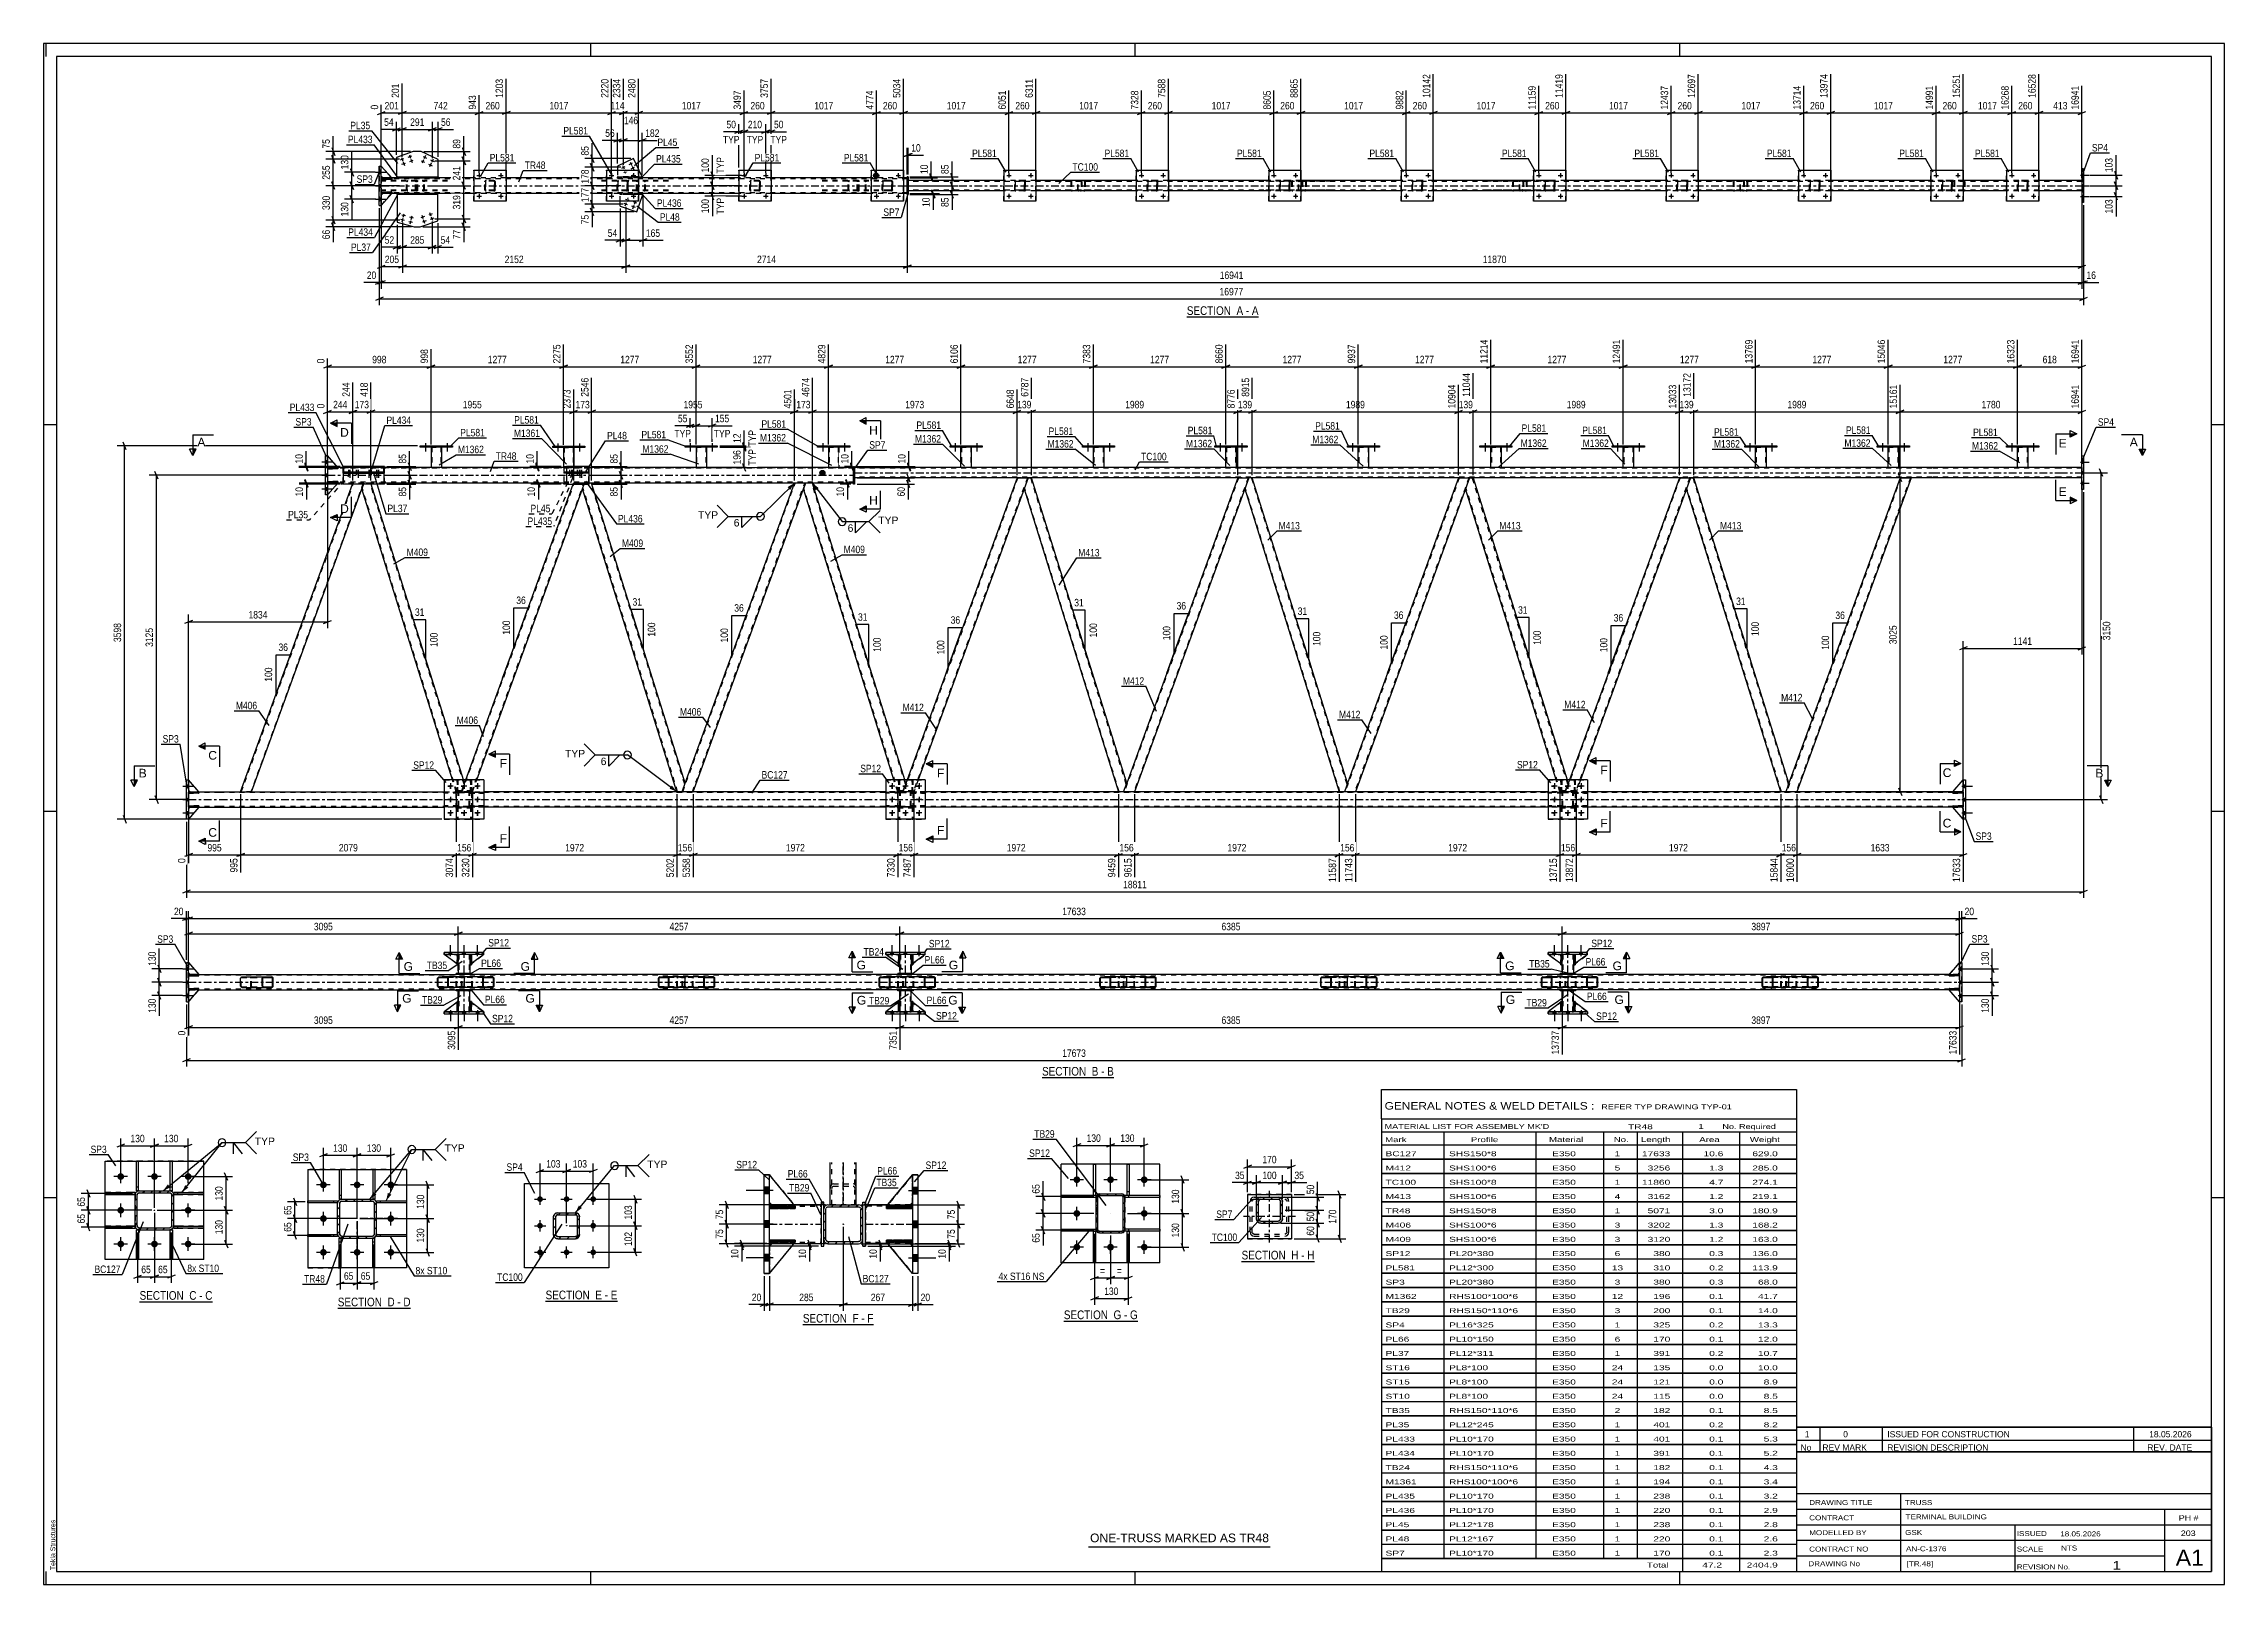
# Model space of a CAD drawing. Header units: millimetres. Extents: x -129 to 712, y -428 to 166.
import ezdxf

# ---------------------------------------------------------------- set-up
doc = ezdxf.new("R2010")
doc.units = ezdxf.units.MM
doc.linetypes.add('DXK_LINE_DOT2', pattern=[3.9198, 1.9599, -1.9599])
doc.linetypes.add('DXK_LINE_DOT3', pattern=[5.9187, 2.979, -0.9799, 0.9799, -0.9799])
doc.styles.add('Arial', font='ARIAL.TTF', dxfattribs={"height": 0.2})
doc.styles.add('Arial Narrow', font='ARIALN.TTF', dxfattribs={"height": 0.2})

# ---------------------------------------------------------------- blocks, each defined once
blk = doc.blocks.new('Unknown-232816670-1133')
at = {"color": 5, "linetype": 'Continuous'}
for p, q in [((711.94, 166.41), (-129.06, 166.41)), ((-129.06, 166.41), (-129.06, -427.59)), ((-128.06, 161.41), (-128.06, 166.41)), ((706.94, 161.41), (-124.06, 161.41)), ((-124.06, 161.41), (-124.06, -422.59)), ((81.94, 161.41), (81.94, 166.41)), ((291.94, 161.41), (291.94, 166.41)), ((501.94, 161.41), (501.94, 166.41)), ((706.94, -422.59), (706.94, 161.41)), ((711.94, -427.59), (711.94, 166.41)), ((-124.06, 19.41), (-129.06, 19.41)), ((711.94, 19.41), (706.94, 19.41)), ((-124.06, -129.59), (-129.06, -129.59)), ((711.94, -129.59), (706.94, -129.59)), ((-124.06, -278.59), (-129.06, -278.59)), ((711.94, -278.59), (706.94, -278.59)), ((-129.06, -427.59), (711.94, -427.59)), ((-128.06, -427.59), (-128.06, -422.59)), ((-124.06, -422.59), (706.94, -422.59)), ((81.94, -427.59), (81.94, -422.59)), ((291.94, -427.59), (291.94, -422.59)), ((501.94, -427.59), (501.94, -422.59))]:
    blk.add_line(p, q, dxfattribs=at)
at = {"color": 174, "linetype": 'Continuous', "style": 'Arial'}
blk.add_text('Tekla Structures', height=1.9102, rotation=90, dxfattribs=at).set_placement((-124.56, -422.09))
blk = doc.blocks.new('Unknown-232816670-19 - 1372')
at = {"color": 6, "linetype": 'Continuous'}
blk.add_line((163.73, -327.43), (190.94, -327.43), dxfattribs=at)
at = {"color": 0, "linetype": 'Continuous'}
blk.add_wipeout([(181.83, -326.68), (181.83, -323.18), (163.73, -323.18), (163.73, -326.68)], dxfattribs=at)
blk.add_wipeout([(185.23, -326.68), (185.23, -323.18), (182.88, -323.18), (182.88, -326.68)], dxfattribs=at)
at = {"color": 7, "linetype": 'Continuous', "style": 'Arial Narrow'}
blk.add_text('SECTION ', height=3.34, dxfattribs=at).set_placement((163.73, -326.68))
at = {"color": 0, "linetype": 'Continuous'}
blk.add_wipeout([(187.55, -326.68), (187.55, -323.18), (186.28, -323.18), (186.28, -326.68)], dxfattribs=at)
blk.add_wipeout([(190.94, -326.68), (190.94, -323.18), (188.6, -323.18), (188.6, -326.68)], dxfattribs=at)
at = {"color": 7, "linetype": 'Continuous', "style": 'Arial Narrow'}
for s, p in [('F', (182.88, -326.68)), ('-', (186.28, -326.68)), ('F', (188.6, -326.68))]:
    blk.add_text(s, height=3.34, dxfattribs=at).set_placement(p)
blk = doc.blocks.new('Unknown-232816670-11 - 6691')
at = {"color": 6, "linetype": 'Continuous'}
blk.add_line((311.81, 61.06), (339.46, 61.06), dxfattribs=at)
at = {"color": 0, "linetype": 'Continuous'}
blk.add_wipeout([(329.92, 61.81), (329.92, 65.31), (311.81, 65.31), (311.81, 61.81)], dxfattribs=at)
blk.add_wipeout([(333.53, 61.81), (333.53, 65.31), (330.97, 65.31), (330.97, 61.81)], dxfattribs=at)
at = {"color": 7, "linetype": 'Continuous', "style": 'Arial Narrow'}
blk.add_text('SECTION ', height=3.34, dxfattribs=at).set_placement((311.81, 61.81))
at = {"color": 0, "linetype": 'Continuous'}
blk.add_wipeout([(335.85, 61.81), (335.85, 65.31), (334.58, 65.31), (334.58, 61.81)], dxfattribs=at)
blk.add_wipeout([(339.46, 61.81), (339.46, 65.31), (336.9, 65.31), (336.9, 61.81)], dxfattribs=at)
at = {"color": 7, "linetype": 'Continuous', "style": 'Arial Narrow'}
for s, p in [('A', (330.97, 61.81)), ('-', (334.58, 61.81)), ('A', (336.9, 61.81))]:
    blk.add_text(s, height=3.34, dxfattribs=at).set_placement(p)
blk = doc.blocks.new('Unknown-232816670-12 - 4530')
at = {"color": 6, "linetype": 'Continuous'}
blk.add_line((255.98, -232.2), (283.63, -232.2), dxfattribs=at)
at = {"color": 0, "linetype": 'Continuous'}
blk.add_wipeout([(274.09, -231.45), (274.09, -227.95), (255.98, -227.95), (255.98, -231.45)], dxfattribs=at)
blk.add_wipeout([(277.7, -231.45), (277.7, -227.95), (275.14, -227.95), (275.14, -231.45)], dxfattribs=at)
at = {"color": 7, "linetype": 'Continuous', "style": 'Arial Narrow'}
blk.add_text('SECTION ', height=3.34, dxfattribs=at).set_placement((255.98, -231.45))
at = {"color": 0, "linetype": 'Continuous'}
blk.add_wipeout([(280.02, -231.45), (280.02, -227.95), (278.75, -227.95), (278.75, -231.45)], dxfattribs=at)
blk.add_wipeout([(283.63, -231.45), (283.63, -227.95), (281.07, -227.95), (281.07, -231.45)], dxfattribs=at)
at = {"color": 7, "linetype": 'Continuous', "style": 'Arial Narrow'}
for s, p in [('B', (275.14, -231.45)), ('-', (278.75, -231.45)), ('B', (281.07, -231.45))]:
    blk.add_text(s, height=3.34, dxfattribs=at).set_placement(p)
blk = doc.blocks.new('Unknown-232816670-21 - 16773')
at = {"color": 6, "linetype": 'Continuous'}
blk.add_line((332.94, -303.07), (361.01, -303.07), dxfattribs=at)
at = {"color": 0, "linetype": 'Continuous'}
blk.add_wipeout([(351.04, -302.32), (351.04, -298.82), (332.94, -298.82), (332.94, -302.32)], dxfattribs=at)
blk.add_wipeout([(354.86, -302.32), (354.86, -298.82), (352.09, -298.82), (352.09, -302.32)], dxfattribs=at)
at = {"color": 7, "linetype": 'Continuous', "style": 'Arial Narrow'}
blk.add_text('SECTION ', height=3.34, dxfattribs=at).set_placement((332.94, -302.32))
at = {"color": 0, "linetype": 'Continuous'}
blk.add_wipeout([(357.19, -302.32), (357.19, -298.82), (355.91, -298.82), (355.91, -302.32)], dxfattribs=at)
blk.add_wipeout([(361.01, -302.32), (361.01, -298.82), (358.24, -298.82), (358.24, -302.32)], dxfattribs=at)
at = {"color": 7, "linetype": 'Continuous', "style": 'Arial Narrow'}
for s, p in [('H', (352.09, -302.32)), ('-', (355.91, -302.32)), ('H', (358.24, -302.32))]:
    blk.add_text(s, height=3.34, dxfattribs=at).set_placement(p)
blk = doc.blocks.new('Unknown-232816670-13 - 2451')
at = {"color": 6, "linetype": 'Continuous'}
blk.add_line((-92.04, -318.61), (-63.96, -318.61), dxfattribs=at)
at = {"color": 0, "linetype": 'Continuous'}
blk.add_wipeout([(-73.93, -317.86), (-73.93, -314.36), (-92.04, -314.36), (-92.04, -317.86)], dxfattribs=at)
blk.add_wipeout([(-70.11, -317.86), (-70.11, -314.36), (-72.88, -314.36), (-72.88, -317.86)], dxfattribs=at)
at = {"color": 7, "linetype": 'Continuous', "style": 'Arial Narrow'}
blk.add_text('SECTION ', height=3.34, dxfattribs=at).set_placement((-92.04, -317.86))
at = {"color": 0, "linetype": 'Continuous'}
blk.add_wipeout([(-67.78, -317.86), (-67.78, -314.36), (-69.06, -314.36), (-69.06, -317.86)], dxfattribs=at)
blk.add_wipeout([(-63.96, -317.86), (-63.96, -314.36), (-66.73, -314.36), (-66.73, -317.86)], dxfattribs=at)
at = {"color": 7, "linetype": 'Continuous', "style": 'Arial Narrow'}
for s, p in [('C', (-72.88, -317.86)), ('-', (-69.06, -317.86)), ('C', (-66.73, -317.86))]:
    blk.add_text(s, height=3.34, dxfattribs=at).set_placement(p)
blk = doc.blocks.new('Unknown-232816670-14 - 2131')
at = {"color": 6, "linetype": 'Continuous'}
blk.add_line((-15.62, -321.14), (12.45, -321.14), dxfattribs=at)
at = {"color": 0, "linetype": 'Continuous'}
blk.add_wipeout([(2.49, -320.39), (2.49, -316.89), (-15.62, -316.89), (-15.62, -320.39)], dxfattribs=at)
blk.add_wipeout([(6.31, -320.39), (6.31, -316.89), (3.54, -316.89), (3.54, -320.39)], dxfattribs=at)
at = {"color": 7, "linetype": 'Continuous', "style": 'Arial Narrow'}
blk.add_text('SECTION ', height=3.34, dxfattribs=at).set_placement((-15.62, -320.39))
at = {"color": 0, "linetype": 'Continuous'}
blk.add_wipeout([(8.63, -320.39), (8.63, -316.89), (7.36, -316.89), (7.36, -320.39)], dxfattribs=at)
blk.add_wipeout([(12.45, -320.39), (12.45, -316.89), (9.68, -316.89), (9.68, -320.39)], dxfattribs=at)
at = {"color": 7, "linetype": 'Continuous', "style": 'Arial Narrow'}
for s, p in [('D', (3.54, -320.39)), ('-', (7.36, -320.39)), ('D', (9.68, -320.39))]:
    blk.add_text(s, height=3.34, dxfattribs=at).set_placement(p)
blk = doc.blocks.new('Unknown-232816670-17 - 4071')
at = {"color": 6, "linetype": 'Continuous'}
blk.add_line((264.39, -326.08), (292.89, -326.08), dxfattribs=at)
at = {"color": 0, "linetype": 'Continuous'}
blk.add_wipeout([(282.5, -325.33), (282.5, -321.83), (264.39, -321.83), (264.39, -325.33)], dxfattribs=at)
blk.add_wipeout([(286.53, -325.33), (286.53, -321.83), (283.55, -321.83), (283.55, -325.33)], dxfattribs=at)
at = {"color": 7, "linetype": 'Continuous', "style": 'Arial Narrow'}
blk.add_text('SECTION ', height=3.34, dxfattribs=at).set_placement((264.39, -325.33))
at = {"color": 0, "linetype": 'Continuous'}
blk.add_wipeout([(288.85, -325.33), (288.85, -321.83), (287.58, -321.83), (287.58, -325.33)], dxfattribs=at)
blk.add_wipeout([(292.89, -325.33), (292.89, -321.83), (289.9, -321.83), (289.9, -325.33)], dxfattribs=at)
at = {"color": 7, "linetype": 'Continuous', "style": 'Arial Narrow'}
for s, p in [('G', (283.55, -325.33)), ('-', (287.58, -325.33)), ('G', (289.9, -325.33))]:
    blk.add_text(s, height=3.34, dxfattribs=at).set_placement(p)
blk = doc.blocks.new('Unknown-232816670-23 - 18869')
at = {"color": 6, "linetype": 'Continuous'}
blk.add_line((64.54, -318.42), (92.19, -318.42), dxfattribs=at)
at = {"color": 0, "linetype": 'Continuous'}
blk.add_wipeout([(82.65, -317.67), (82.65, -314.17), (64.54, -314.17), (64.54, -317.67)], dxfattribs=at)
blk.add_wipeout([(86.26, -317.67), (86.26, -314.17), (83.7, -314.17), (83.7, -317.67)], dxfattribs=at)
at = {"color": 7, "linetype": 'Continuous', "style": 'Arial Narrow'}
blk.add_text('SECTION ', height=3.34, dxfattribs=at).set_placement((64.54, -317.67))
at = {"color": 0, "linetype": 'Continuous'}
blk.add_wipeout([(88.58, -317.67), (88.58, -314.17), (87.31, -314.17), (87.31, -317.67)], dxfattribs=at)
blk.add_wipeout([(92.19, -317.67), (92.19, -314.17), (89.63, -314.17), (89.63, -317.67)], dxfattribs=at)
at = {"color": 7, "linetype": 'Continuous', "style": 'Arial Narrow'}
for s, p in [('E', (83.7, -317.67)), ('-', (87.31, -317.67)), ('E', (89.63, -317.67))]:
    blk.add_text(s, height=3.34, dxfattribs=at).set_placement(p)
blk = doc.blocks.new('Bolt-232816670-1386 - 1372')
at = {"linetype": 'Continuous'}
for points in [[(208.03, -277.03), (208.03, -274.43), (206.03, -274.43), (206.03, -277.03)], [(208.03, -277.03), (208.03, -274.43), (206.03, -274.43), (206.03, -277.03)], [(208.03, -277.03), (208.03, -274.43), (206.03, -274.43), (206.03, -277.03)], [(208.03, -290.03), (208.03, -287.43), (206.03, -287.43), (206.03, -290.03)], [(208.03, -290.03), (208.03, -287.43), (206.03, -287.43), (206.03, -290.03)], [(208.03, -303.03), (208.03, -300.43), (206.03, -300.43), (206.03, -303.03)], [(208.03, -303.03), (208.03, -300.43), (206.03, -300.43), (206.03, -303.03)], [(208.03, -303.03), (208.03, -300.43), (206.03, -300.43), (206.03, -303.03)]]:
    blk.add_hatch(color=1, dxfattribs=at).paths.add_polyline_path(points)
at = {"color": 1, "linetype": 'Continuous'}
for p, q in [((204.53, -275.73), (215.03, -275.73)), ((204.53, -275.73), (215.03, -275.73)), ((204.53, -275.73), (215.03, -275.73)), ((206.03, -274.43), (208.03, -274.43)), ((206.03, -274.43), (208.03, -274.43)), ((206.03, -274.43), (208.03, -274.43)), ((206.03, -277.03), (208.03, -277.03)), ((206.03, -277.03), (208.03, -277.03)), ((206.03, -277.03), (208.03, -277.03)), ((204.53, -288.73), (215.03, -288.73)), ((204.53, -288.73), (215.03, -288.73)), ((206.03, -287.43), (208.03, -287.43)), ((206.03, -287.43), (208.03, -287.43)), ((206.03, -290.03), (208.03, -290.03)), ((206.03, -290.03), (208.03, -290.03)), ((204.53, -301.73), (215.03, -301.73)), ((204.53, -301.73), (215.03, -301.73)), ((204.53, -301.73), (215.03, -301.73)), ((206.03, -300.43), (208.03, -300.43)), ((206.03, -300.43), (208.03, -300.43)), ((206.03, -300.43), (208.03, -300.43)), ((206.03, -303.03), (208.03, -303.03)), ((206.03, -303.03), (208.03, -303.03)), ((206.03, -303.03), (208.03, -303.03))]:
    blk.add_line(p, q, dxfattribs=at)
blk = doc.blocks.new('Part-232816670-1515 - 1372')
at = {"color": 2, "linetype": 'Continuous'}
for p, q in [((196.03, -281.84), (206.03, -269.73)), ((206.03, -269.73), (206.03, -269.73)), ((197.28, -281.84), (196.03, -281.84)), ((196.03, -281.84), (196.03, -281.84)), ((204.54, -281.83), (206.03, -280.34))]:
    blk.add_line(p, q, dxfattribs=at)
at = {"color": 7, "linetype": 'DXK_LINE_DOT2'}
for p, q in [((206.03, -269.73), (196.03, -281.84)), ((206.03, -269.73), (206.03, -269.73)), ((206.03, -280.34), (206.03, -269.73)), ((204.53, -281.84), (196.03, -281.84)), ((204.53, -281.84), (197.28, -281.84)), ((204.53, -281.84), (206.03, -280.34)), ((204.53, -281.84), (204.54, -281.83)), ((204.53, -281.84), (204.53, -281.84))]:
    blk.add_line(p, q, dxfattribs=at)
at = {"color": 7, "linetype": 'DXK_LINE_DOT3'}
for p, q in [((206.03, -281.84), (206.03, -269.73)), ((196.03, -281.84), (206.03, -281.84))]:
    blk.add_line(p, q, dxfattribs=at)
blk = doc.blocks.new('Bolt-232816670-1387 - 1372')
at = {"linetype": 'Continuous'}
for points in [[(150.83, -277.03), (150.83, -274.43), (148.83, -274.43), (148.83, -277.03)], [(150.83, -277.03), (150.83, -274.43), (148.83, -274.43), (148.83, -277.03)], [(150.83, -277.03), (150.83, -274.43), (148.83, -274.43), (148.83, -277.03)], [(150.83, -290.03), (150.83, -287.43), (148.83, -287.43), (148.83, -290.03)], [(150.83, -290.03), (150.83, -287.43), (148.83, -287.43), (148.83, -290.03)], [(150.83, -303.03), (150.83, -300.43), (148.83, -300.43), (148.83, -303.03)], [(150.83, -303.03), (150.83, -300.43), (148.83, -300.43), (148.83, -303.03)], [(150.83, -303.03), (150.83, -300.43), (148.83, -300.43), (148.83, -303.03)]]:
    blk.add_hatch(color=1, dxfattribs=at).paths.add_polyline_path(points)
at = {"color": 1, "linetype": 'Continuous'}
for p, q in [((152.33, -275.73), (141.83, -275.73)), ((152.33, -275.73), (141.83, -275.73)), ((152.33, -275.73), (141.83, -275.73)), ((150.83, -274.43), (148.83, -274.43)), ((150.83, -274.43), (148.83, -274.43)), ((150.83, -274.43), (148.83, -274.43)), ((150.83, -277.03), (148.83, -277.03)), ((150.83, -277.03), (148.83, -277.03)), ((150.83, -277.03), (148.83, -277.03)), ((152.33, -288.73), (141.83, -288.73)), ((152.33, -288.73), (141.83, -288.73)), ((150.83, -287.43), (148.83, -287.43)), ((150.83, -287.43), (148.83, -287.43)), ((150.83, -290.03), (148.83, -290.03)), ((150.83, -290.03), (148.83, -290.03)), ((152.33, -301.73), (141.83, -301.73)), ((152.33, -301.73), (141.83, -301.73)), ((152.33, -301.73), (141.83, -301.73)), ((150.83, -300.43), (148.83, -300.43)), ((150.83, -300.43), (148.83, -300.43)), ((150.83, -300.43), (148.83, -300.43)), ((150.83, -303.03), (148.83, -303.03)), ((150.83, -303.03), (148.83, -303.03)), ((150.83, -303.03), (148.83, -303.03))]:
    blk.add_line(p, q, dxfattribs=at)
blk = doc.blocks.new('Part-232816670-1447 - 1372')
at = {"color": 2, "linetype": 'Continuous'}
for p, q in [((174.33, -281.24), (174.33, -264.89)), ((184.33, -281.24), (184.33, -264.89))]:
    blk.add_line(p, q, dxfattribs=at)
at = {"color": 7, "linetype": 'DXK_LINE_DOT2'}
for p, q in [((174.93, -281.24), (174.93, -264.89)), ((183.73, -281.24), (183.73, -264.89)), ((184.33, -281.24), (174.33, -281.24)), ((174.42, -281.24), (174.33, -281.24))]:
    blk.add_line(p, q, dxfattribs=at)
at = {"color": 7, "linetype": 'DXK_LINE_DOT3'}
blk.add_line((179.33, -281.24), (179.33, -264.89), dxfattribs=at)
blk = doc.blocks.new('Part-232816670-1449 - 1372')
at = {"color": 7, "linetype": 'DXK_LINE_DOT2'}
for p, q in [((174.33, -281.24), (174.33, -264.89)), ((174.93, -281.24), (174.93, -264.89)), ((183.73, -281.24), (183.73, -264.89)), ((184.33, -281.24), (184.33, -264.89)), ((174.42, -274.26), (174.33, -274.98)), ((174.68, -273.66), (174.42, -274.26)), ((175.07, -273.26), (174.68, -273.66)), ((174.93, -274.98), (174.98, -274.62)), ((174.98, -274.62), (175.11, -274.32)), ((175.53, -273.12), (175.07, -273.26)), ((175.11, -274.32), (175.3, -274.12)), ((175.3, -274.12), (175.53, -274.05)), ((175.53, -273.12), (183.13, -273.12)), ((175.53, -274.05), (183.13, -274.05)), ((183.59, -273.26), (183.13, -273.12)), ((183.13, -274.05), (183.36, -274.12)), ((183.36, -274.12), (183.56, -274.32)), ((183.56, -274.32), (183.69, -274.62)), ((183.98, -273.66), (183.59, -273.26)), ((183.69, -274.62), (183.73, -274.98)), ((184.24, -274.26), (183.98, -273.66)), ((184.33, -274.98), (184.24, -274.26)), ((174.33, -281.24), (184.33, -281.24)), ((174.42, -281.24), (174.33, -281.24))]:
    blk.add_line(p, q, dxfattribs=at)
at = {"color": 7, "linetype": 'DXK_LINE_DOT3'}
blk.add_line((179.33, -264.89), (179.33, -280.87), dxfattribs=at)
blk = doc.blocks.new('Part-232816670-1478 - 1372')
at = {"color": 2, "linetype": 'Continuous'}
for p, q in [((196.53, -281.23), (187.83, -281.23)), ((206.03, -281.23), (205.14, -281.23)), ((196.52, -296.23), (187.83, -296.23)), ((206.03, -296.23), (205.12, -296.23))]:
    blk.add_line(p, q, dxfattribs=at)
at = {"color": 7, "linetype": 'DXK_LINE_DOT2'}
for p, q in [((187.83, -281.23), (187.83, -281.23)), ((187.83, -281.23), (187.83, -296.23)), ((187.83, -296.23), (187.83, -281.23)), ((187.83, -281.83), (187.83, -281.83)), ((206.03, -281.83), (187.83, -281.83)), ((205.14, -281.23), (196.53, -281.23)), ((206.03, -281.23), (206.03, -296.23)), ((187.83, -295.63), (187.83, -295.63)), ((187.83, -295.63), (206.03, -295.63)), ((187.83, -296.23), (187.83, -296.23)), ((205.12, -296.23), (196.52, -296.23))]:
    blk.add_line(p, q, dxfattribs=at)
at = {"color": 7, "linetype": 'DXK_LINE_DOT3'}
blk.add_line((187.83, -288.73), (206.03, -288.73), dxfattribs=at)
blk = doc.blocks.new('Part-232816670-1493 - 1372')
at = {"color": 2, "linetype": 'Continuous'}
for p, q in [((186.83, -280.23), (187.83, -280.23)), ((186.83, -282.85), (186.83, -280.23)), ((186.83, -280.23), (186.83, -280.23)), ((187.83, -297.23), (187.83, -280.23)), ((187.83, -280.23), (187.83, -280.23)), ((186.83, -297.23), (186.83, -294.64)), ((186.83, -297.23), (187.83, -297.23)), ((186.83, -297.23), (186.83, -297.23)), ((187.83, -297.23), (187.83, -297.23))]:
    blk.add_line(p, q, dxfattribs=at)
at = {"color": 7, "linetype": 'DXK_LINE_DOT2'}
for p, q in [((186.83, -280.23), (187.83, -280.23)), ((186.83, -297.23), (186.83, -280.23)), ((186.83, -294.64), (186.83, -282.85)), ((187.83, -280.23), (187.83, -297.23)), ((187.83, -297.23), (186.83, -297.23))]:
    blk.add_line(p, q, dxfattribs=at)
at = {"color": 7, "linetype": 'DXK_LINE_DOT3'}
blk.add_line((187.33, -288.73), (187.33, -288.73), dxfattribs=at)
blk = doc.blocks.new('Part-232816670-1547 - 1372')
at = {"color": 2, "linetype": 'Continuous'}
for p, q in [((206.03, -269.73), (208.03, -269.73)), ((206.03, -269.73), (206.03, -269.73)), ((206.03, -269.73), (206.03, -307.73)), ((208.03, -269.73), (208.03, -269.73)), ((208.03, -269.73), (208.03, -307.73)), ((208.03, -307.73), (206.03, -307.73))]:
    blk.add_line(p, q, dxfattribs=at)
at = {"color": 7, "linetype": 'DXK_LINE_DOT2'}
for p, q in [((208.03, -269.73), (206.03, -269.73)), ((206.03, -269.73), (206.03, -269.73)), ((208.03, -269.73), (208.03, -269.73)), ((208.03, -307.73), (206.03, -307.73))]:
    blk.add_line(p, q, dxfattribs=at)
blk = doc.blocks.new('Part-232816670-1498 - 1372')
at = {"color": 2, "linetype": 'Continuous'}
for p, q in [((170.83, -280.23), (171.83, -280.23)), ((170.83, -280.23), (170.83, -297.23)), ((171.83, -282.84), (171.83, -280.23)), ((170.83, -297.23), (171.83, -297.23)), ((171.83, -297.23), (171.83, -294.64))]:
    blk.add_line(p, q, dxfattribs=at)
at = {"color": 7, "linetype": 'DXK_LINE_DOT2'}
for p, q in [((171.83, -280.23), (170.83, -280.23)), ((171.83, -280.23), (171.83, -280.23)), ((171.83, -294.64), (171.83, -282.84)), ((170.83, -297.23), (171.83, -297.23))]:
    blk.add_line(p, q, dxfattribs=at)
at = {"color": 7, "linetype": 'DXK_LINE_DOT3'}
blk.add_line((171.33, -288.73), (171.33, -288.73), dxfattribs=at)
blk = doc.blocks.new('Part-232816670-1503 - 1372')
at = {"color": 2, "linetype": 'Continuous'}
for p, q in [((150.83, -281.23), (151.72, -281.23)), ((160.33, -281.23), (170.83, -281.23)), ((150.83, -296.23), (151.74, -296.23)), ((160.34, -296.23), (170.83, -296.23))]:
    blk.add_line(p, q, dxfattribs=at)
at = {"color": 7, "linetype": 'DXK_LINE_DOT2'}
for p, q in [((150.83, -296.23), (150.83, -281.23)), ((150.83, -281.83), (170.83, -281.83)), ((151.72, -281.23), (160.33, -281.23)), ((170.83, -296.23), (170.83, -281.23)), ((150.83, -295.63), (170.83, -295.63)), ((151.74, -296.23), (160.34, -296.23))]:
    blk.add_line(p, q, dxfattribs=at)
at = {"color": 7, "linetype": 'DXK_LINE_DOT3'}
blk.add_line((150.83, -288.73), (170.83, -288.73), dxfattribs=at)
blk = doc.blocks.new('Part-232816670-1506 - 1372')
at = {"color": 7, "linetype": 'DXK_LINE_DOT2'}
for p, q in [((196.03, -295.64), (204.53, -295.64)), ((206.03, -307.73), (196.03, -295.64)), ((196.03, -295.64), (196.03, -295.64)), ((204.53, -295.64), (196.03, -295.64)), ((196.03, -295.64), (206.03, -307.73)), ((204.53, -295.64), (206.03, -297.14)), ((204.53, -295.64), (204.53, -295.64)), ((206.03, -297.14), (204.53, -295.64)), ((206.03, -297.14), (206.03, -307.73))]:
    blk.add_line(p, q, dxfattribs=at)
at = {"color": 7, "linetype": 'DXK_LINE_DOT3'}
for p, q in [((196.03, -295.64), (206.03, -295.64)), ((206.03, -295.64), (206.03, -307.73))]:
    blk.add_line(p, q, dxfattribs=at)
blk = doc.blocks.new('Part-232816670-1509 - 1372')
at = {"color": 2, "linetype": 'Continuous'}
for p, q in [((196.03, -295.64), (196.03, -295.64)), ((204.53, -295.64), (196.03, -295.64)), ((206.03, -307.73), (196.03, -295.64)), ((204.53, -295.64), (204.53, -295.64)), ((204.53, -295.64), (206.03, -297.14))]:
    blk.add_line(p, q, dxfattribs=at)
at = {"color": 7, "linetype": 'DXK_LINE_DOT2'}
for p, q in [((196.03, -295.64), (204.53, -295.64)), ((206.03, -307.73), (196.03, -295.64)), ((204.53, -295.64), (206.03, -297.14)), ((206.03, -297.14), (206.03, -307.73))]:
    blk.add_line(p, q, dxfattribs=at)
at = {"color": 7, "linetype": 'DXK_LINE_DOT3'}
for p, q in [((196.03, -295.64), (206.03, -295.64)), ((206.03, -295.64), (206.03, -307.73))]:
    blk.add_line(p, q, dxfattribs=at)
blk = doc.blocks.new('Part-232816670-1512 - 1372')
at = {"color": 7, "linetype": 'DXK_LINE_DOT2'}
for p, q in [((206.03, -269.73), (196.03, -281.84)), ((196.03, -281.84), (206.03, -269.73)), ((206.03, -280.34), (206.03, -269.73)), ((196.03, -281.84), (204.53, -281.84)), ((196.03, -281.84), (196.03, -281.84)), ((204.53, -281.84), (196.03, -281.84)), ((204.53, -281.84), (206.03, -280.34)), ((204.53, -281.84), (206.03, -280.34)), ((204.53, -281.84), (204.53, -281.84))]:
    blk.add_line(p, q, dxfattribs=at)
at = {"color": 7, "linetype": 'DXK_LINE_DOT3'}
for p, q in [((206.03, -281.84), (206.03, -269.73)), ((196.03, -281.84), (206.03, -281.84))]:
    blk.add_line(p, q, dxfattribs=at)
blk = doc.blocks.new('Part-232816670-1516 - 1372')
at = {"color": 7, "linetype": 'DXK_LINE_DOT2'}
for p, q in [((196.03, -295.63), (196.03, -294.83)), ((196.03, -294.83), (204.53, -294.83)), ((206.03, -294.83), (196.03, -294.83)), ((204.53, -295.63), (196.03, -295.63)), ((196.03, -295.63), (206.03, -295.63)), ((204.53, -295.63), (204.53, -294.83)), ((204.53, -294.83), (206.03, -294.83)), ((206.03, -295.63), (204.53, -295.63)), ((206.03, -295.63), (206.03, -294.83)), ((206.03, -295.63), (206.03, -294.83)), ((206.03, -294.83), (206.03, -294.83)), ((206.03, -295.63), (206.03, -295.63))]:
    blk.add_line(p, q, dxfattribs=at)
at = {"color": 7, "linetype": 'DXK_LINE_DOT3'}
for p, q in [((206.03, -295.23), (196.03, -295.23)), ((196.03, -295.23), (206.03, -295.23))]:
    blk.add_line(p, q, dxfattribs=at)
blk = doc.blocks.new('Part-232816670-1517 - 1372')
at = {"color": 7, "linetype": 'DXK_LINE_DOT2'}
for p, q in [((196.03, -282.63), (196.03, -281.83)), ((196.03, -281.83), (204.53, -281.83)), ((206.03, -281.83), (196.03, -281.83)), ((204.53, -282.63), (196.03, -282.63)), ((196.03, -282.63), (206.03, -282.63)), ((204.53, -282.63), (204.53, -281.83)), ((204.53, -281.83), (206.03, -281.83)), ((206.03, -282.63), (204.53, -282.63)), ((206.03, -282.63), (206.03, -281.83)), ((206.03, -282.63), (206.03, -281.83)), ((206.03, -281.83), (206.03, -281.83)), ((206.03, -282.63), (206.03, -282.63))]:
    blk.add_line(p, q, dxfattribs=at)
at = {"color": 7, "linetype": 'DXK_LINE_DOT3'}
for p, q in [((206.03, -282.23), (196.03, -282.23)), ((196.03, -282.23), (206.03, -282.23))]:
    blk.add_line(p, q, dxfattribs=at)
blk = doc.blocks.new('Part-232816670-1518 - 1372')
at = {"color": 2, "linetype": 'Continuous'}
for p, q in [((196.03, -294.83), (206.03, -294.83)), ((196.03, -294.83), (196.03, -295.63)), ((206.03, -295.63), (196.03, -295.63)), ((206.03, -294.83), (206.03, -294.83)), ((206.03, -295.63), (206.03, -294.83))]:
    blk.add_line(p, q, dxfattribs=at)
at = {"color": 7, "linetype": 'DXK_LINE_DOT2'}
for p, q in [((204.53, -294.83), (196.03, -294.83)), ((196.03, -295.63), (204.53, -295.63)), ((206.03, -294.83), (204.53, -294.83)), ((204.53, -294.83), (204.53, -295.63)), ((204.53, -295.63), (206.03, -295.63)), ((206.03, -294.83), (206.03, -294.83))]:
    blk.add_line(p, q, dxfattribs=at)
blk = doc.blocks.new('Part-232816670-1519 - 1372')
at = {"color": 2, "linetype": 'Continuous'}
for p, q in [((196.04, -281.83), (196.03, -281.83)), ((196.03, -281.83), (196.03, -282.63)), ((196.03, -282.63), (206.03, -282.63)), ((206.03, -281.83), (197.28, -281.83)), ((206.03, -281.83), (206.03, -281.83)), ((206.03, -281.83), (206.03, -282.63))]:
    blk.add_line(p, q, dxfattribs=at)
at = {"color": 7, "linetype": 'DXK_LINE_DOT2'}
for p, q in [((196.03, -282.63), (204.53, -282.63)), ((197.28, -281.83), (196.04, -281.83)), ((204.53, -281.83), (196.04, -281.83)), ((204.53, -281.83), (206.03, -281.83)), ((204.53, -281.83), (204.53, -282.63)), ((204.53, -282.63), (206.03, -282.63)), ((206.03, -281.83), (206.03, -281.83))]:
    blk.add_line(p, q, dxfattribs=at)
blk = doc.blocks.new('Part-232816670-1520 - 1372')
at = {"color": 7, "linetype": 'DXK_LINE_DOT2'}
for p, q in [((152.33, -295.64), (150.83, -297.14)), ((150.83, -307.73), (160.83, -295.64)), ((150.83, -297.14), (152.33, -295.64)), ((150.83, -307.73), (160.83, -295.64)), ((150.83, -297.14), (150.83, -307.73)), ((160.83, -295.64), (152.33, -295.64)), ((152.33, -295.64), (152.33, -295.64)), ((152.33, -295.64), (160.83, -295.64)), ((160.83, -295.64), (160.83, -295.64))]:
    blk.add_line(p, q, dxfattribs=at)
at = {"color": 7, "linetype": 'DXK_LINE_DOT3'}
for p, q in [((160.83, -295.64), (150.83, -295.64)), ((150.83, -295.64), (150.83, -307.73))]:
    blk.add_line(p, q, dxfattribs=at)
blk = doc.blocks.new('Part-232816670-1521 - 1372')
at = {"color": 2, "linetype": 'Continuous'}
for p, q in [((152.33, -295.64), (150.83, -297.14)), ((150.83, -307.73), (160.83, -295.64)), ((160.83, -295.64), (152.33, -295.64)), ((152.33, -295.64), (152.33, -295.64)), ((160.83, -295.64), (160.83, -295.64))]:
    blk.add_line(p, q, dxfattribs=at)
at = {"color": 7, "linetype": 'DXK_LINE_DOT2'}
for p, q in [((150.83, -297.14), (152.33, -295.64)), ((150.83, -307.73), (160.83, -295.64)), ((150.83, -297.14), (150.83, -307.73)), ((152.33, -295.64), (160.83, -295.64))]:
    blk.add_line(p, q, dxfattribs=at)
at = {"color": 7, "linetype": 'DXK_LINE_DOT3'}
for p, q in [((160.83, -295.64), (150.83, -295.64)), ((150.83, -295.64), (150.83, -307.73))]:
    blk.add_line(p, q, dxfattribs=at)
blk = doc.blocks.new('Part-232816670-1522 - 1372')
at = {"color": 7, "linetype": 'DXK_LINE_DOT2'}
for p, q in [((150.83, -280.34), (150.83, -269.73)), ((150.83, -269.73), (160.83, -281.84)), ((150.83, -269.73), (160.83, -281.84)), ((152.33, -281.84), (150.83, -280.34)), ((152.33, -281.84), (150.83, -280.34)), ((160.83, -281.84), (152.33, -281.84)), ((152.33, -281.84), (152.33, -281.84)), ((152.33, -281.84), (160.83, -281.84)), ((160.83, -281.84), (160.83, -281.84))]:
    blk.add_line(p, q, dxfattribs=at)
at = {"color": 7, "linetype": 'DXK_LINE_DOT3'}
for p, q in [((150.83, -281.84), (150.83, -269.73)), ((160.83, -281.84), (150.83, -281.84))]:
    blk.add_line(p, q, dxfattribs=at)
blk = doc.blocks.new('Part-232816670-1523 - 1372')
at = {"color": 2, "linetype": 'Continuous'}
for p, q in [((150.83, -269.73), (150.83, -269.73)), ((160.83, -281.84), (150.83, -269.73)), ((152.32, -281.83), (150.83, -280.34)), ((159.58, -281.84), (160.83, -281.84)), ((160.83, -281.84), (160.83, -281.84))]:
    blk.add_line(p, q, dxfattribs=at)
at = {"color": 7, "linetype": 'DXK_LINE_DOT2'}
for p, q in [((150.83, -269.73), (160.83, -281.84)), ((150.83, -269.73), (150.83, -269.73)), ((150.83, -280.34), (150.83, -269.73)), ((152.33, -281.84), (150.83, -280.34)), ((152.33, -281.84), (152.32, -281.83)), ((160.83, -281.84), (152.33, -281.84)), ((152.33, -281.84), (152.33, -281.84)), ((152.33, -281.84), (159.58, -281.84))]:
    blk.add_line(p, q, dxfattribs=at)
at = {"color": 7, "linetype": 'DXK_LINE_DOT3'}
for p, q in [((150.83, -281.84), (150.83, -269.73)), ((160.83, -281.84), (150.83, -281.84))]:
    blk.add_line(p, q, dxfattribs=at)
blk = doc.blocks.new('Part-232816670-1524 - 1372')
at = {"color": 7, "linetype": 'DXK_LINE_DOT2'}
for p, q in [((150.83, -294.83), (152.33, -294.83)), ((160.83, -294.83), (150.83, -294.83)), ((150.83, -294.83), (150.83, -294.83)), ((150.83, -294.83), (150.83, -295.63)), ((150.83, -294.83), (150.83, -295.63)), ((152.33, -295.63), (150.83, -295.63)), ((150.83, -295.63), (160.83, -295.63)), ((150.83, -295.63), (150.83, -295.63)), ((152.33, -294.83), (160.83, -294.83)), ((152.33, -294.83), (152.33, -295.63)), ((160.83, -295.63), (152.33, -295.63)), ((160.83, -294.83), (160.83, -295.63))]:
    blk.add_line(p, q, dxfattribs=at)
blk = doc.blocks.new('Part-232816670-1525 - 1372')
at = {"color": 7, "linetype": 'DXK_LINE_DOT2'}
for p, q in [((150.83, -281.83), (152.33, -281.83)), ((160.6, -281.83), (150.83, -281.83)), ((150.83, -281.83), (150.83, -281.83)), ((150.83, -281.83), (150.83, -282.63)), ((150.83, -281.83), (150.83, -282.63)), ((152.33, -282.63), (150.83, -282.63)), ((150.83, -282.63), (160.83, -282.63)), ((150.83, -282.63), (150.83, -282.63)), ((152.33, -281.83), (160.83, -281.83)), ((152.33, -281.83), (152.33, -282.63)), ((160.83, -282.63), (152.33, -282.63)), ((160.83, -281.83), (160.83, -282.63))]:
    blk.add_line(p, q, dxfattribs=at)
at = {"color": 7, "linetype": 'DXK_LINE_DOT3'}
for p, q in [((150.83, -282.23), (160.83, -282.23)), ((160.83, -282.23), (150.83, -282.23))]:
    blk.add_line(p, q, dxfattribs=at)
blk = doc.blocks.new('Part-232816670-1526 - 1372')
at = {"color": 2, "linetype": 'Continuous'}
for p, q in [((150.83, -295.63), (150.83, -294.83)), ((160.83, -294.83), (150.83, -294.83)), ((160.83, -295.63), (150.83, -295.63)), ((150.83, -295.63), (150.83, -295.63)), ((160.83, -295.63), (160.83, -294.83))]:
    blk.add_line(p, q, dxfattribs=at)
at = {"color": 7, "linetype": 'DXK_LINE_DOT2'}
for p, q in [((152.33, -294.83), (150.83, -294.83)), ((150.83, -295.63), (152.33, -295.63)), ((152.33, -295.63), (152.33, -294.83)), ((160.83, -294.83), (152.33, -294.83)), ((152.33, -295.63), (160.83, -295.63))]:
    blk.add_line(p, q, dxfattribs=at)
at = {"color": 7, "linetype": 'DXK_LINE_DOT3'}
for p, q in [((150.83, -295.23), (160.83, -295.23)), ((160.83, -295.23), (150.83, -295.23))]:
    blk.add_line(p, q, dxfattribs=at)
blk = doc.blocks.new('Part-232816670-1586 - 1372')
at = {"linetype": 'Continuous'}
h = blk.add_hatch(dxfattribs=at)
h.set_pattern_fill('', scale=0.7, style=0, pattern_type=0)
h.set_pattern_definition([(45, (185.8434, -296.1203), (-1.57154, 1.57154), [])])
h.paths.add_polyline_path([(185.23, -296.24), (185.84, -296.12), (186.36, -295.77), (186.71, -295.25), (186.83, -294.64), (186.83, -282.84), (186.71, -282.23), (186.36, -281.71), (185.84, -281.36), (185.23, -281.24), (173.43, -281.24), (172.82, -281.36), (172.3, -281.71), (171.95, -282.23), (171.83, -282.84), (171.83, -294.64), (171.95, -295.25), (172.3, -295.77), (172.82, -296.12), (173.43, -296.24)])
h.paths.add_polyline_path([(173.43, -295.44), (173.12, -295.38), (172.87, -295.21), (172.69, -294.95), (172.63, -294.64), (172.63, -282.84), (172.69, -282.54), (172.87, -282.28), (173.12, -282.1), (173.43, -282.04), (185.23, -282.04), (185.54, -282.1), (185.8, -282.28), (185.97, -282.54), (186.03, -282.84), (186.03, -294.64), (185.97, -294.95), (185.8, -295.21), (185.54, -295.38), (185.23, -295.44)])
blk.add_hatch(color=30, dxfattribs=at).paths.add_polyline_path([(179.33, -288.84, -1), (179.33, -288.64, -1)])
at = {"color": 2, "linetype": 'Continuous'}
for p, q in [((171.95, -282.23), (171.83, -282.84)), ((171.83, -282.84), (171.83, -282.84)), ((171.83, -294.64), (171.83, -282.84)), ((172.63, -282.84), (172.69, -282.54)), ((172.63, -282.84), (172.63, -282.84)), ((172.63, -294.64), (172.63, -282.84)), ((173.43, -281.24), (172.82, -281.36)), ((173.12, -282.1), (173.43, -282.04)), ((173.43, -281.24), (173.43, -281.24)), ((173.43, -281.24), (185.23, -281.24)), ((173.43, -282.04), (173.43, -282.04)), ((173.43, -282.04), (185.23, -282.04)), ((185.23, -281.24), (185.23, -281.24)), ((185.84, -281.36), (185.23, -281.24)), ((185.23, -282.04), (185.23, -282.04)), ((185.23, -282.04), (185.54, -282.1)), ((185.97, -282.54), (186.03, -282.84)), ((186.03, -282.84), (186.03, -282.84)), ((186.03, -294.64), (186.03, -282.84)), ((186.83, -282.84), (186.71, -282.23)), ((186.83, -282.84), (186.83, -282.84)), ((186.83, -294.64), (186.83, -282.84)), ((171.83, -294.64), (171.83, -294.64)), ((171.83, -294.64), (171.95, -295.25)), ((172.63, -294.64), (172.63, -294.64)), ((172.69, -294.95), (172.63, -294.64)), ((172.82, -296.12), (173.43, -296.24)), ((173.43, -295.44), (173.12, -295.38)), ((173.43, -295.44), (173.43, -295.44)), ((173.43, -295.44), (185.23, -295.44)), ((173.43, -296.24), (173.43, -296.24)), ((173.43, -296.24), (185.23, -296.24)), ((185.54, -295.38), (185.23, -295.44)), ((185.23, -295.44), (185.23, -295.44)), ((185.23, -296.24), (185.84, -296.12)), ((185.23, -296.24), (185.23, -296.24)), ((186.03, -294.64), (185.97, -294.95)), ((186.03, -294.64), (186.03, -294.64)), ((186.71, -295.25), (186.83, -294.64)), ((186.83, -294.64), (186.83, -294.64))]:
    blk.add_line(p, q, dxfattribs=at)
at = {"color": 7, "linetype": 'DXK_LINE_DOT3'}
blk.add_line((179.33, -288.74), (179.33, -288.74), dxfattribs=at)
at = {"color": 30, "linetype": 'DXK_LINE_DOT3'}
blk.add_line((179.33, -288.74), (179.33, -288.74), dxfattribs=at)
at = {"color": 30, "linetype": 'Continuous'}
blk.add_circle((179.33, -288.74), 0.1, dxfattribs=at)
at = {"color": 2, "linetype": 'Continuous'}
for centre, radius, start, end in [((173.43, -282.84), 1.6, 112.50001, 157.50001), ((173.43, -282.84), 0.8, 112.50001, 157.50001), ((185.23, -282.84), 0.8, 22.50001, 67.50001), ((185.23, -282.84), 1.6, 22.50001, 67.50001), ((173.43, -294.64), 1.6, 202.50001, 247.50001), ((173.43, -294.64), 0.8, 202.50001, 247.50001), ((185.23, -294.64), 0.8, 292.50001, 337.50001), ((185.23, -294.64), 1.6, 292.50001, 337.50001)]:
    blk.add_arc(centre, radius, start, end, dxfattribs=at)
blk = doc.blocks.new('Part-232816670-1527 - 1372')
at = {"color": 2, "linetype": 'Continuous'}
for p, q in [((150.83, -282.63), (150.83, -281.83)), ((150.83, -281.83), (159.58, -281.83)), ((160.83, -282.63), (150.83, -282.63)), ((150.83, -282.63), (150.83, -282.63)), ((160.83, -281.83), (160.82, -281.83)), ((160.83, -282.63), (160.83, -281.83))]:
    blk.add_line(p, q, dxfattribs=at)
at = {"color": 7, "linetype": 'DXK_LINE_DOT2'}
for p, q in [((152.33, -281.83), (150.83, -281.83)), ((150.83, -282.63), (152.33, -282.63)), ((152.33, -282.63), (152.33, -281.83)), ((160.82, -281.83), (152.33, -281.83)), ((152.33, -282.63), (160.83, -282.63)), ((159.58, -281.83), (160.82, -281.83))]:
    blk.add_line(p, q, dxfattribs=at)
blk = doc.blocks.new('Part-232816670-1542 - 1372')
at = {"color": 2, "linetype": 'Continuous'}
for p, q in [((148.83, -269.73), (148.83, -269.73)), ((148.83, -269.73), (150.83, -269.73)), ((148.83, -307.73), (148.83, -269.73)), ((150.83, -269.73), (150.83, -269.73)), ((150.83, -307.73), (150.83, -269.73)), ((150.83, -307.73), (148.83, -307.73))]:
    blk.add_line(p, q, dxfattribs=at)
at = {"color": 7, "linetype": 'DXK_LINE_DOT2'}
for p, q in [((150.83, -269.73), (148.83, -269.73)), ((148.83, -269.73), (148.83, -269.73)), ((150.83, -269.73), (150.83, -269.73)), ((148.83, -307.73), (150.83, -307.73))]:
    blk.add_line(p, q, dxfattribs=at)
blk = doc.blocks.new('Part-232816670-6901 - 6691')
at = {"color": 2, "linetype": 'Continuous'}
for p, q in [((0.37, 119.22), (1.17, 119.22)), ((0.37, 104.02), (0.37, 119.22)), ((1.17, 104.02), (1.17, 119.22)), ((0.37, 104.02), (1.17, 104.02))]:
    blk.add_line(p, q, dxfattribs=at)
at = {"color": 7, "linetype": 'DXK_LINE_DOT2'}
for p, q in [((0.37, 119.22), (0.37, 119.22)), ((0.37, 119.22), (0.37, 104.02)), ((1.17, 104.02), (1.17, 119.22)), ((0.37, 104.02), (0.37, 104.02))]:
    blk.add_line(p, q, dxfattribs=at)
blk = doc.blocks.new('Part-232816670-6916 - 6691')
at = {"color": 7, "linetype": 'DXK_LINE_DOT2'}
for p, q in [((440.07, 113.32), (440.05, 113.14)), ((440.05, 110.1), (440.05, 113.14)), ((440.05, 110.1), (440.07, 109.92)), ((440.13, 113.48), (440.07, 113.32)), ((440.07, 109.92), (440.13, 109.76)), ((440.22, 113.58), (440.13, 113.48)), ((440.13, 109.76), (440.22, 109.66)), ((440.19, 113.14), (440.2, 113.23)), ((440.19, 110.1), (440.19, 113.14)), ((440.2, 110.01), (440.19, 110.1)), ((440.2, 113.23), (440.23, 113.31)), ((440.23, 109.93), (440.2, 110.01)), ((440.32, 113.62), (440.22, 113.58)), ((440.22, 109.66), (440.32, 109.62)), ((440.23, 113.31), (440.27, 113.36)), ((440.27, 109.88), (440.23, 109.93)), ((440.27, 113.36), (440.32, 113.38)), ((440.32, 109.86), (440.27, 109.88)), ((452.41, 113.62), (440.32, 113.62)), ((452.41, 113.38), (440.32, 113.38)), ((452.41, 109.86), (440.32, 109.86)), ((452.41, 109.62), (440.32, 109.62)), ((441.6, 113.62), (441.6, 113.38)), ((441.6, 109.62), (441.6, 109.86)), ((442.61, 113.58), (442.41, 113.62)), ((442.41, 113.38), (442.51, 113.36)), ((442.51, 109.88), (442.41, 109.86)), ((442.41, 109.62), (442.61, 109.66)), ((442.51, 113.36), (442.59, 113.31)), ((442.59, 109.93), (442.51, 109.88)), ((442.59, 113.31), (442.65, 113.23)), ((442.65, 110.01), (442.59, 109.93)), ((442.65, 113.23), (442.67, 113.14)), ((442.67, 110.1), (442.65, 110.01)), ((442.67, 113.14), (442.67, 110.1)), ((442.89, 113.27), (442.88, 113.32)), ((442.88, 109.92), (442.89, 109.96)), ((442.92, 113.14), (442.89, 113.27)), ((442.89, 109.96), (442.91, 110.07)), ((442.91, 110.07), (442.92, 110.1)), ((442.92, 113.14), (442.92, 110.1))]:
    blk.add_line(p, q, dxfattribs=at)
for centre, start, end in [((442.43, 113.12), 23.84941, 68.8059), ((442.43, 110.11), 291.1941, 336.15059)]:
    blk.add_arc(centre, 0.492, start, end, dxfattribs=at)
blk = doc.blocks.new('Bolt-232816670-6723 - 6691')
at = {"linetype": 'Continuous'}
for points in [[(95.11, 104.64, -1), (95.79, 104.4, -1)], [(98.12, 103.57, -1), (98.8, 103.33, -1)], [(98.73, 105.27, -1), (99.4, 105.03, -1)]]:
    blk.add_hatch(color=1, dxfattribs=at).paths.add_polyline_path(points)
at = {"color": 1, "linetype": 'Continuous'}
for p, q in [((96.13, 104.28), (94.77, 104.76)), ((95.21, 103.84), (95.69, 105.2)), ((95.37, 106.46), (95.82, 106.3)), ((95.81, 105.54), (95.97, 105.99)), ((96.29, 106.9), (96.13, 106.45)), ((96.73, 105.98), (96.28, 106.14)), ((99.14, 103.21), (97.79, 103.69)), ((98.22, 102.78), (98.7, 104.13)), ((99.74, 104.91), (98.39, 105.39)), ((98.82, 104.47), (99.31, 105.83))]:
    blk.add_line(p, q, dxfattribs=at)
blk = doc.blocks.new('Bolt-232816670-63376 - 6691')
at = {"linetype": 'Continuous'}
for points in [[(630.41, 107.62, -1), (629.53, 107.62, -1)], [(638.81, 107.62, -1), (637.93, 107.62, -1)]]:
    blk.add_hatch(color=1, dxfattribs=at).paths.add_polyline_path(points)
at = {"color": 1, "linetype": 'Continuous'}
for p, q in [((629.09, 107.62), (630.85, 107.62)), ((629.97, 108.5), (629.97, 106.74)), ((637.49, 107.62), (639.25, 107.62)), ((638.37, 108.5), (638.37, 106.74))]:
    blk.add_line(p, q, dxfattribs=at)
blk = doc.blocks.new('Part-232816670-6919 - 6691')
at = {"color": 7, "linetype": 'DXK_LINE_DOT2'}
for p, q in [((184.67, 113.32), (184.65, 113.14)), ((184.65, 110.1), (184.65, 113.14)), ((184.65, 110.1), (184.67, 109.92)), ((184.73, 113.48), (184.67, 113.32)), ((184.67, 109.92), (184.73, 109.76)), ((184.82, 113.58), (184.73, 113.48)), ((184.73, 109.76), (184.82, 109.66)), ((184.79, 113.14), (184.8, 113.23)), ((184.79, 110.1), (184.79, 113.14)), ((184.8, 110.01), (184.79, 110.1)), ((184.8, 113.23), (184.82, 113.31)), ((184.82, 109.93), (184.8, 110.01)), ((184.92, 113.62), (184.82, 113.58)), ((184.82, 113.31), (184.87, 113.36)), ((184.87, 109.88), (184.82, 109.93)), ((184.82, 109.66), (184.92, 109.62)), ((184.87, 113.36), (184.92, 113.38)), ((184.92, 109.86), (184.87, 109.88)), ((197.01, 113.62), (184.92, 113.62)), ((197.01, 113.38), (184.92, 113.38)), ((197.01, 109.86), (184.92, 109.86)), ((197.01, 109.62), (184.92, 109.62)), ((185.47, 113.38), (185.47, 113.62)), ((185.47, 109.62), (185.47, 109.86)), ((187.83, 113.58), (187.64, 113.62)), ((187.64, 113.38), (187.73, 113.36)), ((187.73, 109.88), (187.64, 109.86)), ((187.64, 109.62), (187.83, 109.66)), ((187.73, 113.36), (187.81, 113.31)), ((187.81, 109.93), (187.73, 109.88)), ((187.81, 113.31), (187.87, 113.23)), ((187.87, 110.01), (187.81, 109.93)), ((187.87, 113.23), (187.89, 113.14)), ((187.89, 110.1), (187.87, 110.01)), ((187.89, 110.1), (187.89, 113.14)), ((188.14, 113.14), (188.1, 113.32)), ((188.1, 109.92), (188.14, 110.1)), ((188.14, 110.1), (188.14, 113.14))]:
    blk.add_line(p, q, dxfattribs=at)
for centre, start, end in [((187.65, 113.12), 23.84941, 68.8059), ((187.65, 110.11), 291.1941, 336.15059)]:
    blk.add_arc(centre, 0.492, start, end, dxfattribs=at)
blk = doc.blocks.new('Bolt-232816670-63371 - 6691')
at = {"linetype": 'Continuous'}
for points in [[(550.15, 115.62, -1), (549.27, 115.62, -1)], [(558.55, 115.62, -1), (557.67, 115.62, -1)]]:
    blk.add_hatch(color=1, dxfattribs=at).paths.add_polyline_path(points)
at = {"color": 1, "linetype": 'Continuous'}
for p, q in [((548.83, 115.62), (550.59, 115.62)), ((549.71, 116.5), (549.71, 114.74)), ((557.23, 115.62), (558.99, 115.62)), ((558.11, 116.5), (558.11, 114.74))]:
    blk.add_line(p, q, dxfattribs=at)
blk = doc.blocks.new('Part-232816670-6921 - 6691')
at = {"color": 7, "linetype": 'DXK_LINE_DOT2'}
for p, q in [((14.4, 113.32), (14.38, 113.14)), ((14.38, 110.1), (14.38, 113.14)), ((14.38, 110.1), (14.4, 109.92)), ((14.46, 113.48), (14.4, 113.32)), ((14.4, 109.92), (14.46, 109.76)), ((14.55, 113.58), (14.46, 113.48)), ((14.46, 109.76), (14.55, 109.66)), ((14.52, 113.14), (14.53, 113.23)), ((14.52, 110.1), (14.52, 113.14)), ((14.53, 110.01), (14.52, 110.1)), ((14.53, 113.23), (14.56, 113.31)), ((14.56, 109.93), (14.53, 110.01)), ((14.65, 113.62), (14.55, 113.58)), ((14.55, 109.66), (14.65, 109.62)), ((14.56, 113.31), (14.6, 113.36)), ((14.6, 109.88), (14.56, 109.93)), ((14.6, 113.36), (14.65, 113.38)), ((14.65, 109.86), (14.6, 109.88)), ((26.74, 113.62), (14.65, 113.62)), ((26.74, 113.38), (14.65, 113.38)), ((26.74, 109.86), (14.65, 109.86)), ((26.74, 109.62), (14.65, 109.62)), ((15.2, 113.38), (15.2, 113.62)), ((15.2, 109.62), (15.2, 109.86)), ((17.56, 113.58), (17.37, 113.62)), ((17.37, 113.38), (17.46, 113.36)), ((17.46, 109.88), (17.37, 109.86)), ((17.37, 109.62), (17.56, 109.66)), ((17.46, 113.36), (17.54, 113.31)), ((17.54, 109.93), (17.46, 109.88)), ((17.54, 113.31), (17.6, 113.23)), ((17.6, 110.01), (17.54, 109.93)), ((17.6, 113.23), (17.62, 113.14)), ((17.62, 110.1), (17.6, 110.01)), ((17.62, 110.1), (17.62, 113.14)), ((17.87, 113.14), (17.83, 113.32)), ((17.83, 109.92), (17.87, 110.1)), ((17.87, 110.1), (17.87, 113.14))]:
    blk.add_line(p, q, dxfattribs=at)
for centre, start, end in [((17.38, 113.12), 23.84941, 68.8059), ((17.38, 110.11), 291.1941, 336.15059)]:
    blk.add_arc(centre, 0.492, start, end, dxfattribs=at)
blk = doc.blocks.new('Part-232816670-6915 - 6691')
at = {"color": 7, "linetype": 'DXK_LINE_DOT2'}
for p, q in [((525.21, 113.32), (525.19, 113.14)), ((525.19, 110.1), (525.19, 113.14)), ((525.19, 110.1), (525.21, 109.92)), ((525.27, 113.48), (525.21, 113.32)), ((525.21, 109.92), (525.27, 109.76)), ((525.35, 113.58), (525.27, 113.48)), ((525.27, 109.76), (525.35, 109.66)), ((525.32, 113.14), (525.33, 113.23)), ((525.32, 110.1), (525.32, 113.14)), ((525.33, 110.01), (525.32, 110.1)), ((525.33, 113.23), (525.36, 113.31)), ((525.36, 109.93), (525.33, 110.01)), ((525.46, 113.62), (525.35, 113.58)), ((525.35, 109.66), (525.46, 109.62)), ((525.36, 113.31), (525.41, 113.36)), ((525.41, 109.88), (525.36, 109.93)), ((525.41, 113.36), (525.46, 113.38)), ((525.46, 109.86), (525.41, 109.88)), ((537.55, 113.62), (525.46, 113.62)), ((537.55, 113.38), (525.46, 113.38)), ((537.55, 109.86), (525.46, 109.86)), ((537.55, 109.62), (525.46, 109.62)), ((526.73, 113.62), (526.73, 113.38)), ((526.73, 109.62), (526.73, 109.86)), ((527.74, 113.58), (527.55, 113.62)), ((527.55, 113.38), (527.65, 113.36)), ((527.65, 109.88), (527.55, 109.86)), ((527.55, 109.62), (527.74, 109.66)), ((527.65, 113.36), (527.73, 113.31)), ((527.73, 109.93), (527.65, 109.88)), ((527.73, 113.31), (527.78, 113.23)), ((527.78, 110.01), (527.73, 109.93)), ((527.78, 113.23), (527.8, 113.14)), ((527.8, 110.1), (527.78, 110.01)), ((527.8, 113.14), (527.8, 110.1)), ((528.02, 113.27), (528.01, 113.32)), ((528.01, 109.92), (528.02, 109.96)), ((528.05, 113.14), (528.02, 113.27)), ((528.02, 109.96), (528.04, 110.07)), ((528.04, 110.07), (528.05, 110.1)), ((528.05, 113.14), (528.05, 110.1))]:
    blk.add_line(p, q, dxfattribs=at)
for centre, start, end in [((527.56, 113.12), 23.8494, 68.8059), ((527.56, 110.11), 291.1941, 336.1506)]:
    blk.add_arc(centre, 0.492, start, end, dxfattribs=at)
blk = doc.blocks.new('Bolt-232816670-6724 - 6691')
at = {"linetype": 'Continuous'}
for points in [[(94.85, 118.88, -1), (94.2, 118.58, -1)], [(97.75, 120.25, -1), (97.1, 119.94, -1)], [(98.52, 118.62, -1), (97.87, 118.32, -1)]]:
    blk.add_hatch(color=1, dxfattribs=at).paths.add_polyline_path(points)
at = {"color": 1, "linetype": 'Continuous'}
for p, q in [((93.88, 118.42), (95.18, 119.04)), ((94.22, 119.38), (94.84, 118.08)), ((94.99, 117.75), (95.2, 117.32)), ((96.77, 119.79), (98.07, 120.41)), ((97.11, 120.75), (97.73, 119.45)), ((97.54, 118.16), (98.84, 118.78)), ((97.88, 119.12), (98.5, 117.82)), ((94.65, 116.79), (95.08, 117)), ((95.61, 116.45), (95.4, 116.88)), ((95.95, 117.41), (95.52, 117.21))]:
    blk.add_line(p, q, dxfattribs=at)
blk = doc.blocks.new('Bolt-232816670-6725 - 6691')
at = {"linetype": 'Continuous'}
for points in [[(19.81, 100.44, -1), (20.49, 100.68, -1)], [(16.79, 99.37, -1), (17.47, 99.61, -1)], [(17.39, 97.68, -1), (18.07, 97.92, -1)], [(20.41, 98.75, -1), (21.09, 98.99, -1)]]:
    blk.add_hatch(color=1, dxfattribs=at).paths.add_polyline_path(points)
at = {"color": 1, "linetype": 'Continuous'}
for p, q in [((20.39, 99.89), (19.91, 101.24)), ((17.81, 99.74), (16.45, 99.25)), ((17.37, 98.82), (16.89, 100.17)), ((18.41, 98.04), (17.05, 97.56)), ((17.97, 97.12), (17.49, 98.48)), ((20.83, 100.81), (19.47, 100.32)), ((21.43, 99.11), (20.07, 98.63)), ((20.99, 98.19), (20.51, 99.55))]:
    blk.add_line(p, q, dxfattribs=at)
blk = doc.blocks.new('Part-232816670-6925 - 6691')
at = {"color": 7, "linetype": 'DXK_LINE_DOT2'}
for p, q in [((355.95, 113.62), (341.05, 113.62)), ((355.95, 113.38), (341.05, 113.38)), ((355.95, 109.86), (341.05, 109.86)), ((355.95, 109.62), (341.05, 109.62)), ((352.25, 113.32), (352.21, 113.14)), ((352.21, 113.14), (352.21, 110.1)), ((352.21, 110.1), (352.22, 110.07)), ((352.22, 110.07), (352.25, 109.92)), ((352.46, 113.14), (352.48, 113.23)), ((352.46, 113.14), (352.46, 110.1)), ((352.48, 110.01), (352.46, 110.1)), ((352.48, 113.23), (352.54, 113.31)), ((352.54, 109.93), (352.48, 110.01)), ((352.72, 113.62), (352.52, 113.58)), ((352.52, 109.66), (352.72, 109.62)), ((352.54, 113.31), (352.62, 113.36)), ((352.62, 109.88), (352.54, 109.93)), ((352.62, 113.36), (352.72, 113.38)), ((352.72, 109.86), (352.62, 109.88)), ((356.15, 113.58), (355.95, 113.62)), ((355.95, 113.38), (356.05, 113.36)), ((356.05, 109.88), (355.95, 109.86)), ((355.95, 109.62), (356.15, 109.66)), ((356.05, 113.36), (356.14, 113.31)), ((356.14, 109.93), (356.05, 109.88)), ((356.14, 113.31), (356.19, 113.23)), ((356.19, 110.01), (356.14, 109.93)), ((356.19, 113.23), (356.21, 113.14)), ((356.21, 110.1), (356.19, 110.01)), ((356.21, 113.14), (356.21, 110.1)), ((356.44, 113.27), (356.43, 113.32)), ((356.43, 109.92), (356.44, 109.96)), ((356.47, 113.14), (356.44, 113.27)), ((356.44, 109.96), (356.46, 110.07)), ((356.46, 110.07), (356.47, 110.1)), ((356.47, 113.14), (356.47, 110.1))]:
    blk.add_line(p, q, dxfattribs=at)
for centre, start, end in [((352.7, 113.12), 110.75832, 155.68004), ((352.7, 110.12), 204.31996, 249.24168), ((355.97, 113.12), 24.31996, 69.24168), ((355.97, 110.12), 290.75832, 335.68004)]:
    blk.add_arc(centre, 0.496, start, end, dxfattribs=at)
blk = doc.blocks.new('Bolt-232816670-6726 - 6691')
at = {"linetype": 'Continuous'}
for points in [[(9.01, 98.5, -1), (9.7, 98.31, -1)], [(9.47, 100.24, -1), (10.17, 100.05, -1)], [(12.1, 97.68, -1), (12.8, 97.49, -1)], [(12.56, 99.42, -1), (13.26, 99.23, -1)]]:
    blk.add_hatch(color=1, dxfattribs=at).paths.add_polyline_path(points)
at = {"color": 1, "linetype": 'Continuous'}
for p, q in [((10.05, 98.22), (8.66, 98.59)), ((10.52, 99.96), (9.12, 100.33)), ((9.17, 97.71), (9.54, 99.1)), ((9.63, 99.45), (10, 100.84)), ((13.15, 97.4), (11.75, 97.77)), ((13.61, 99.14), (12.22, 99.51)), ((12.26, 96.89), (12.63, 98.28)), ((12.73, 98.63), (13.1, 100.02))]:
    blk.add_line(p, q, dxfattribs=at)
blk = doc.blocks.new('Bolt-232816670-6727 - 6691')
at = {"linetype": 'Continuous'}
for points in [[(17.51, 120.83, -1), (16.86, 121.14, -1)], [(18.28, 122.46, -1), (17.63, 122.77, -1)], [(20.41, 119.46, -1), (19.76, 119.77, -1)], [(21.18, 121.09, -1), (20.52, 121.4, -1)]]:
    blk.add_hatch(color=1, dxfattribs=at).paths.add_polyline_path(points)
at = {"color": 1, "linetype": 'Continuous'}
for p, q in [((16.54, 121.29), (17.84, 120.68)), ((17.5, 121.64), (16.88, 120.34)), ((17.31, 122.92), (18.61, 122.31)), ((18.27, 123.26), (17.65, 121.96)), ((19.43, 119.93), (20.73, 119.31)), ((20.39, 120.27), (19.77, 118.97)), ((20.2, 121.55), (21.5, 120.94)), ((21.16, 121.9), (20.54, 120.59))]:
    blk.add_line(p, q, dxfattribs=at)
blk = doc.blocks.new('Bolt-232816670-6728 - 6691')
at = {"linetype": 'Continuous'}
for points in [[(9.55, 121.95, -1), (8.87, 121.71, -1)], [(10.15, 120.26, -1), (9.47, 120.02, -1)], [(12.56, 123.02, -1), (11.88, 122.78, -1)], [(13.16, 121.33, -1), (12.49, 121.09, -1)]]:
    blk.add_hatch(color=1, dxfattribs=at).paths.add_polyline_path(points)
at = {"color": 1, "linetype": 'Continuous'}
for p, q in [((8.53, 121.59), (9.89, 122.07)), ((8.97, 122.51), (9.45, 121.15)), ((9.13, 119.9), (10.49, 120.38)), ((9.57, 120.81), (10.05, 119.46)), ((11.54, 122.66), (12.9, 123.14)), ((11.98, 123.58), (12.46, 122.22)), ((12.15, 120.97), (13.5, 121.45)), ((12.58, 121.88), (13.07, 120.53))]:
    blk.add_line(p, q, dxfattribs=at)
blk = doc.blocks.new('Part-232816670-6799 - 6691')
at = {"color": 2, "linetype": 'Continuous'}
for p, q in [((1.17, 114.38), (5.17, 114.38)), ((1.17, 114.38), (1.17, 114.06)), ((5.17, 114.06), (1.17, 114.06)), ((5.17, 114.38), (5.17, 114.06))]:
    blk.add_line(p, q, dxfattribs=at)
at = {"color": 7, "linetype": 'DXK_LINE_DOT2'}
for p, q in [((1.17, 114.06), (1.17, 114.38)), ((1.77, 114.06), (1.77, 114.38))]:
    blk.add_line(p, q, dxfattribs=at)
blk = doc.blocks.new('Part-232816670-6912 - 6691')
at = {"color": 2, "linetype": 'Continuous'}
for p, q in [((657.63, 118.12), (656.99, 118.12)), ((656.99, 118.12), (656.99, 105.12)), ((657.63, 118.12), (657.63, 105.12)), ((657.63, 105.12), (656.99, 105.12))]:
    blk.add_line(p, q, dxfattribs=at)
at = {"color": 7, "linetype": 'DXK_LINE_DOT2'}
for p, q in [((657.63, 105.12), (657.63, 118.12)), ((656.99, 109.96), (656.99, 105.12))]:
    blk.add_line(p, q, dxfattribs=at)
blk = doc.blocks.new('Bolt-232816670-6735 - 6691')
at = {"linetype": 'Continuous'}
for points in [[(1.17, 116.3), (1.17, 117.34), (0.37, 117.34), (0.37, 116.3)], [(1.17, 116.3), (1.17, 117.34), (0.37, 117.34), (0.37, 116.3)], [(1.17, 116.3), (1.17, 117.34), (0.37, 117.34), (0.37, 116.3)], [(1.17, 111.1), (1.17, 112.14), (0.37, 112.14), (0.37, 111.1)], [(1.17, 111.1), (1.17, 112.14), (0.37, 112.14), (0.37, 111.1)], [(1.17, 105.9), (1.17, 106.94), (0.37, 106.94), (0.37, 105.9)], [(1.17, 105.9), (1.17, 106.94), (0.37, 106.94), (0.37, 105.9)], [(1.17, 105.9), (1.17, 106.94), (0.37, 106.94), (0.37, 105.9)]]:
    blk.add_hatch(color=1, dxfattribs=at).paths.add_polyline_path(points)
at = {"color": 1, "linetype": 'Continuous'}
for p, q in [((-1.03, 116.82), (3.17, 116.82)), ((-1.03, 116.82), (3.17, 116.82)), ((-1.03, 116.82), (3.17, 116.82)), ((-1.03, 111.62), (3.17, 111.62)), ((-1.03, 111.62), (3.17, 111.62)), ((0.37, 117.34), (1.17, 117.34)), ((0.37, 117.34), (1.17, 117.34)), ((0.37, 117.34), (1.17, 117.34)), ((0.37, 116.3), (1.17, 116.3)), ((0.37, 116.3), (1.17, 116.3)), ((0.37, 116.3), (1.17, 116.3)), ((0.37, 112.14), (1.17, 112.14)), ((0.37, 112.14), (1.17, 112.14)), ((0.37, 111.1), (1.17, 111.1)), ((0.37, 111.1), (1.17, 111.1)), ((-1.03, 106.42), (3.17, 106.42)), ((-1.03, 106.42), (3.17, 106.42)), ((-1.03, 106.42), (3.17, 106.42)), ((0.37, 106.94), (1.17, 106.94)), ((0.37, 106.94), (1.17, 106.94)), ((0.37, 106.94), (1.17, 106.94)), ((0.37, 105.9), (1.17, 105.9)), ((0.37, 105.9), (1.17, 105.9)), ((0.37, 105.9), (1.17, 105.9))]:
    blk.add_line(p, q, dxfattribs=at)
blk = doc.blocks.new('Part-232816670-6801 - 6691')
at = {"color": 7, "linetype": 'DXK_LINE_DOT2'}
for p, q in [((1.17, 115.22), (1.17, 119.22)), ((1.17, 119.22), (5.17, 114.62)), ((1.77, 114.62), (1.17, 115.22)), ((5.17, 114.62), (1.77, 114.62))]:
    blk.add_line(p, q, dxfattribs=at)
blk = doc.blocks.new('Part-232816670-6922 - 6691')
at = {"color": 7, "linetype": 'DXK_LINE_DOT2'}
for p, q in [((611.36, 113.62), (596.45, 113.62)), ((611.36, 113.38), (596.45, 113.38)), ((611.36, 109.86), (596.45, 109.86)), ((611.36, 109.62), (596.45, 109.62)), ((607.64, 113.27), (607.61, 113.14)), ((607.61, 113.14), (607.61, 110.1)), ((607.61, 110.1), (607.62, 110.07)), ((607.62, 110.07), (607.64, 109.96)), ((607.65, 113.32), (607.64, 113.27)), ((607.64, 109.96), (607.65, 109.92)), ((607.87, 113.14), (607.89, 113.23)), ((607.87, 113.14), (607.87, 110.1)), ((607.89, 110.01), (607.87, 110.1)), ((607.89, 113.23), (607.94, 113.31)), ((607.94, 109.93), (607.89, 110.01)), ((608.12, 113.62), (607.93, 113.58)), ((607.93, 109.66), (608.12, 109.62)), ((607.94, 113.31), (608.02, 113.36)), ((608.02, 109.88), (607.94, 109.93)), ((608.02, 113.36), (608.12, 113.38)), ((608.12, 109.86), (608.02, 109.88)), ((611.55, 113.58), (611.36, 113.62)), ((611.36, 113.38), (611.46, 113.36)), ((611.46, 109.88), (611.36, 109.86)), ((611.36, 109.62), (611.55, 109.66)), ((611.46, 113.36), (611.54, 113.31)), ((611.54, 109.93), (611.46, 109.88)), ((611.54, 113.31), (611.59, 113.23)), ((611.59, 110.01), (611.54, 109.93)), ((611.59, 113.23), (611.61, 113.14)), ((611.61, 110.1), (611.59, 110.01)), ((611.61, 113.14), (611.61, 110.1)), ((611.84, 113.27), (611.83, 113.32)), ((611.83, 109.92), (611.84, 109.96)), ((611.87, 113.14), (611.84, 113.27)), ((611.84, 109.96), (611.86, 110.07)), ((611.86, 110.07), (611.87, 110.1)), ((611.87, 113.14), (611.87, 110.1))]:
    blk.add_line(p, q, dxfattribs=at)
for centre, start, end in [((608.1, 113.12), 110.75831, 155.68004), ((608.1, 110.12), 204.31996, 249.24169), ((611.38, 113.12), 24.31996, 69.24169), ((611.38, 110.12), 290.75831, 335.68004)]:
    blk.add_arc(centre, 0.496, start, end, dxfattribs=at)
blk = doc.blocks.new('Bolt-232816670-6737 - 6691')
at = {"linetype": 'Continuous'}
for points in [[(657.63, 115.28), (657.63, 116.16), (656.99, 116.16), (656.99, 115.28)], [(657.63, 115.28), (657.63, 116.16), (656.99, 116.16), (656.99, 115.28)], [(657.63, 115.28), (657.63, 116.16), (656.99, 116.16), (656.99, 115.28)], [(657.63, 111.18), (657.63, 112.06), (656.99, 112.06), (656.99, 111.18)], [(657.63, 111.18), (657.63, 112.06), (656.99, 112.06), (656.99, 111.18)], [(657.63, 107.08), (657.63, 107.96), (656.99, 107.96), (656.99, 107.08)], [(657.63, 107.08), (657.63, 107.96), (656.99, 107.96), (656.99, 107.08)], [(657.63, 107.08), (657.63, 107.96), (656.99, 107.96), (656.99, 107.08)]]:
    blk.add_hatch(color=1, dxfattribs=at).paths.add_polyline_path(points)
at = {"color": 1, "linetype": 'Continuous'}
for p, q in [((656.47, 115.72), (659.79, 115.72)), ((656.47, 115.72), (659.79, 115.72)), ((656.47, 115.72), (659.79, 115.72)), ((656.47, 111.62), (659.79, 111.62)), ((656.47, 111.62), (659.79, 111.62)), ((656.99, 116.16), (657.63, 116.16)), ((656.99, 116.16), (657.63, 116.16)), ((656.99, 116.16), (657.63, 116.16)), ((656.99, 115.28), (657.63, 115.28)), ((656.99, 115.28), (657.63, 115.28)), ((656.99, 115.28), (657.63, 115.28)), ((656.99, 112.06), (657.63, 112.06)), ((656.99, 112.06), (657.63, 112.06)), ((656.99, 111.18), (657.63, 111.18)), ((656.99, 111.18), (657.63, 111.18)), ((656.47, 107.52), (659.79, 107.52)), ((656.47, 107.52), (659.79, 107.52)), ((656.47, 107.52), (659.79, 107.52)), ((656.99, 107.96), (657.63, 107.96)), ((656.99, 107.96), (657.63, 107.96)), ((656.99, 107.96), (657.63, 107.96)), ((656.99, 107.08), (657.63, 107.08)), ((656.99, 107.08), (657.63, 107.08)), ((656.99, 107.08), (657.63, 107.08))]:
    blk.add_line(p, q, dxfattribs=at)
blk = doc.blocks.new('Part-232816670-6920 - 6691')
at = {"color": 7, "linetype": 'DXK_LINE_DOT2'}
for p, q in [((99.54, 113.32), (99.52, 113.14)), ((99.52, 110.1), (99.52, 113.14)), ((99.52, 110.1), (99.54, 109.92)), ((99.6, 113.48), (99.54, 113.32)), ((99.54, 109.92), (99.6, 109.76)), ((99.68, 113.58), (99.6, 113.48)), ((99.6, 109.76), (99.68, 109.66)), ((99.65, 113.14), (99.66, 113.23)), ((99.65, 110.1), (99.65, 113.14)), ((99.66, 110.01), (99.65, 110.1)), ((99.66, 113.23), (99.69, 113.31)), ((99.69, 109.93), (99.66, 110.01)), ((99.79, 113.62), (99.68, 113.58)), ((99.68, 109.66), (99.79, 109.62)), ((99.69, 113.31), (99.73, 113.36)), ((99.73, 109.88), (99.69, 109.93)), ((99.73, 113.36), (99.79, 113.38)), ((99.79, 109.86), (99.73, 109.88)), ((111.87, 113.62), (99.79, 113.62)), ((111.87, 113.38), (99.79, 113.38)), ((111.87, 109.86), (99.79, 109.86)), ((111.87, 109.62), (99.79, 109.62)), ((100.33, 113.38), (100.33, 113.62)), ((100.33, 109.62), (100.33, 109.86)), ((102.69, 113.58), (102.5, 113.62)), ((102.5, 113.38), (102.6, 113.36)), ((102.6, 109.88), (102.5, 109.86)), ((102.5, 109.62), (102.69, 109.66)), ((102.6, 113.36), (102.68, 113.31)), ((102.68, 109.93), (102.6, 109.88)), ((102.68, 113.31), (102.73, 113.23)), ((102.73, 110.01), (102.68, 109.93)), ((102.73, 113.23), (102.75, 113.14)), ((102.75, 110.1), (102.73, 110.01)), ((102.75, 110.1), (102.75, 113.14)), ((103, 113.14), (102.97, 113.32)), ((102.97, 109.92), (103, 110.1)), ((103, 110.1), (103, 113.14))]:
    blk.add_line(p, q, dxfattribs=at)
for centre, start, end in [((102.52, 113.12), 23.84941, 68.8059), ((102.52, 110.11), 291.1941, 336.15059)]:
    blk.add_arc(centre, 0.492, start, end, dxfattribs=at)
blk = doc.blocks.new('Part-232816670-6743 - 6691')
at = {"color": 7, "linetype": 'DXK_LINE_DOT2'}
for p in [(102.06, 108.22), (93.28, 105.62)]:
    blk.add_line(p, (93.28, 108.22), dxfattribs=at)
at = {"color": 2, "linetype": 'Continuous'}
for p, q in [((93.28, 103.81), (93.28, 105.62)), ((93.28, 103.81), (99.69, 101.53)), ((99.69, 101.53), (102.06, 108.22))]:
    blk.add_line(p, q, dxfattribs=at)
blk = doc.blocks.new('Part-232816670-6748 - 6691')
at = {"color": 2, "linetype": 'Continuous'}
for p, q in [((98.45, 122.13), (92.3, 119.23)), ((92.3, 119.23), (92.3, 117.62)), ((101.82, 115.02), (98.45, 122.13))]:
    blk.add_line(p, q, dxfattribs=at)
at = {"color": 7, "linetype": 'DXK_LINE_DOT2'}
for p, q in [((92.3, 117.62), (92.3, 115.02)), ((92.3, 115.02), (101.82, 115.02))]:
    blk.add_line(p, q, dxfattribs=at)
blk = doc.blocks.new('Part-232816670-6881 - 6691')
at = {"color": 7, "linetype": 'DXK_LINE_DOT2'}
for p, q in [((93.28, 108.22), (93.28, 108.62)), ((100.38, 108.62), (93.28, 108.62)), ((100.38, 108.22), (93.28, 108.22))]:
    blk.add_line(p, q, dxfattribs=at)
at = {"color": 2, "linetype": 'Continuous'}
for p, q in [((102.06, 108.62), (100.38, 108.62)), ((102.06, 108.22), (100.38, 108.22)), ((102.06, 108.22), (102.06, 108.62))]:
    blk.add_line(p, q, dxfattribs=at)
blk = doc.blocks.new('Part-232816670-6753 - 6691')
at = {"color": 2, "linetype": 'Continuous'}
for p, q in [((7.26, 108.22), (7.26, 97.52)), ((22.91, 98.15), (22.91, 108.22)), ((7.26, 97.52), (13.83, 95.77)), ((13.83, 95.77), (16.2, 95.77)), ((16.2, 95.77), (22.91, 98.15))]:
    blk.add_line(p, q, dxfattribs=at)
at = {"color": 7, "linetype": 'DXK_LINE_DOT2'}
blk.add_line((22.91, 108.22), (7.26, 108.22), dxfattribs=at)
blk = doc.blocks.new('Part-232816670-6886 - 6691')
at = {"color": 7, "linetype": 'DXK_LINE_DOT2'}
for p, q in [((92.3, 115.02), (92.3, 114.62)), ((100.38, 115.02), (92.3, 115.02)), ((100.38, 114.62), (92.3, 114.62))]:
    blk.add_line(p, q, dxfattribs=at)
at = {"color": 2, "linetype": 'Continuous'}
for p, q in [((100.38, 115.02), (101.82, 115.02)), ((101.82, 114.62), (100.38, 114.62)), ((101.82, 115.02), (101.82, 114.62))]:
    blk.add_line(p, q, dxfattribs=at)
blk = doc.blocks.new('Part-232816670-6758 - 6691')
at = {"color": 2, "linetype": 'Continuous'}
for p, q in [((13.45, 124.82), (7.04, 122.55)), ((7.04, 122.55), (7.04, 115.02)), ((16.56, 124.82), (13.45, 124.82)), ((23.08, 121.74), (16.56, 124.82)), ((23.08, 115.02), (23.08, 121.74))]:
    blk.add_line(p, q, dxfattribs=at)
at = {"color": 7, "linetype": 'DXK_LINE_DOT2'}
blk.add_line((7.04, 115.02), (23.08, 115.02), dxfattribs=at)
blk = doc.blocks.new('Part-232816670-6797 - 6691')
at = {"color": 7, "linetype": 'DXK_LINE_DOT2'}
for p, q in [((5.17, 114.38), (1.17, 114.38)), ((1.17, 114.38), (1.17, 114.06)), ((1.17, 114.22), (1.17, 114.06)), ((1.17, 114.06), (5.17, 114.06)), ((1.77, 114.38), (1.77, 114.06)), ((5.17, 114.06), (5.17, 114.38))]:
    blk.add_line(p, q, dxfattribs=at)
blk = doc.blocks.new('Part-232816670-6918 - 6691')
at = {"color": 7, "linetype": 'DXK_LINE_DOT2'}
for p, q in [((269.8, 113.32), (269.78, 113.14)), ((269.78, 110.1), (269.78, 113.14)), ((269.78, 110.1), (269.8, 109.92)), ((269.86, 113.48), (269.8, 113.32)), ((269.8, 109.92), (269.86, 109.76)), ((269.95, 113.58), (269.86, 113.48)), ((269.86, 109.76), (269.95, 109.66)), ((269.92, 113.14), (269.93, 113.23)), ((269.92, 110.1), (269.92, 113.14)), ((269.93, 110.01), (269.92, 110.1)), ((269.93, 113.23), (269.96, 113.31)), ((269.96, 109.93), (269.93, 110.01)), ((270.05, 113.62), (269.95, 113.58)), ((269.95, 109.66), (270.05, 109.62)), ((269.96, 113.31), (270, 113.36)), ((270, 109.88), (269.96, 109.93)), ((270, 113.36), (270.05, 113.38)), ((270.05, 109.86), (270, 109.88)), ((282.14, 113.62), (270.05, 113.62)), ((282.14, 113.38), (270.05, 113.38)), ((282.14, 109.86), (270.05, 109.86)), ((282.14, 109.62), (270.05, 109.62)), ((271.33, 113.62), (271.33, 113.38)), ((271.33, 109.62), (271.33, 109.86)), ((272.34, 113.58), (272.15, 113.62)), ((272.15, 113.38), (272.24, 113.36)), ((272.24, 109.88), (272.15, 109.86)), ((272.15, 109.62), (272.34, 109.66)), ((272.24, 113.36), (272.32, 113.31)), ((272.32, 109.93), (272.24, 109.88)), ((272.32, 113.31), (272.38, 113.23)), ((272.38, 110.01), (272.32, 109.93)), ((272.38, 113.23), (272.4, 113.14)), ((272.4, 110.1), (272.38, 110.01)), ((272.4, 113.14), (272.4, 110.1)), ((272.62, 113.27), (272.61, 113.32)), ((272.61, 109.92), (272.62, 109.96)), ((272.65, 113.14), (272.62, 113.27)), ((272.62, 109.96), (272.64, 110.07)), ((272.64, 110.07), (272.65, 110.1)), ((272.65, 113.14), (272.65, 110.1))]:
    blk.add_line(p, q, dxfattribs=at)
for centre, start, end in [((272.16, 113.12), 23.84941, 68.8059), ((272.16, 110.11), 291.1941, 336.15059)]:
    blk.add_arc(centre, 0.492, start, end, dxfattribs=at)
blk = doc.blocks.new('Part-232816670-6798 - 6691')
at = {"color": 7, "linetype": 'DXK_LINE_DOT2'}
for p, q in [((5.17, 109.18), (1.17, 109.18)), ((1.17, 109.18), (1.17, 108.86)), ((1.17, 109.18), (1.17, 108.86)), ((1.17, 108.86), (5.17, 108.86)), ((1.77, 108.86), (1.77, 109.18)), ((5.17, 108.86), (5.17, 109.18))]:
    blk.add_line(p, q, dxfattribs=at)
blk = doc.blocks.new('Part-232816670-6800 - 6691')
at = {"color": 2, "linetype": 'Continuous'}
for p, q in [((1.17, 109.18), (5.17, 109.18)), ((1.17, 109.18), (1.17, 108.86)), ((5.17, 108.86), (1.17, 108.86)), ((5.17, 109.18), (5.17, 108.86))]:
    blk.add_line(p, q, dxfattribs=at)
at = {"color": 7, "linetype": 'DXK_LINE_DOT2'}
for p, q in [((1.17, 108.86), (1.17, 109.18)), ((1.77, 108.86), (1.77, 109.18))]:
    blk.add_line(p, q, dxfattribs=at)
blk = doc.blocks.new('Part-232816670-6802 - 6691')
at = {"color": 2, "linetype": 'Continuous'}
for p, q in [((1.17, 119.22), (5.17, 114.62)), ((1.77, 114.62), (1.17, 115.22)), ((5.17, 114.62), (1.77, 114.62))]:
    blk.add_line(p, q, dxfattribs=at)
at = {"color": 7, "linetype": 'DXK_LINE_DOT2'}
blk.add_line((1.17, 115.22), (1.17, 119.22), dxfattribs=at)
blk = doc.blocks.new('Part-232816670-6803 - 6691')
at = {"color": 7, "linetype": 'DXK_LINE_DOT2'}
for p, q in [((1.77, 108.62), (1.17, 108.02)), ((1.17, 104.02), (5.17, 108.62)), ((1.17, 108.02), (1.17, 104.02)), ((5.17, 108.62), (1.77, 108.62))]:
    blk.add_line(p, q, dxfattribs=at)
blk = doc.blocks.new('Part-232816670-6804 - 6691')
at = {"color": 2, "linetype": 'Continuous'}
for p, q in [((1.77, 108.62), (1.17, 108.02)), ((1.17, 104.02), (5.17, 108.62)), ((5.17, 108.62), (1.77, 108.62))]:
    blk.add_line(p, q, dxfattribs=at)
at = {"color": 7, "linetype": 'DXK_LINE_DOT2'}
blk.add_line((1.17, 108.02), (1.17, 104.02), dxfattribs=at)
blk = doc.blocks.new('Part-232816670-6810 - 6691')
at = {"linetype": 'Continuous'}
blk.add_hatch(color=2, dxfattribs=at).paths.add_polyline_path([(192, 114.62), (191.2, 116.02), (192.8, 116.02)])
at = {"color": 2, "linetype": 'Continuous'}
for p, q in [((1.77, 114.62), (1.17, 114.62)), ((7.04, 114.62), (5.17, 114.62)), ((36.9, 114.62), (23.08, 114.62)), ((87.98, 114.62), (49.3, 114.62)), ((139.06, 114.62), (101.82, 114.62)), ((190.14, 114.62), (151.46, 114.62)), ((192, 114.62), (191.2, 116.02)), ((191.2, 116.02), (192.8, 116.02)), ((192.8, 116.02), (192, 114.62)), ((204, 114.62), (202.54, 114.62)), ((1.77, 108.62), (1.17, 108.62)), ((7.26, 108.62), (5.17, 108.62)), ((36.9, 108.62), (22.91, 108.62)), ((87.98, 108.62), (49.3, 108.62)), ((139.06, 108.62), (102.06, 108.62)), ((190.14, 108.62), (151.46, 108.62)), ((204, 108.62), (202.54, 108.62))]:
    blk.add_line(p, q, dxfattribs=at)
at = {"color": 7, "linetype": 'DXK_LINE_DOT2'}
for p, q in [((1.17, 114.62), (1.17, 114.62)), ((1.17, 114.62), (1.17, 108.62)), ((1.17, 108.62), (1.17, 114.62)), ((1.17, 114.62), (1.17, 114.62)), ((204, 114.3), (1.17, 114.3)), ((5.17, 114.62), (1.77, 114.62)), ((23.08, 114.62), (7.04, 114.62)), ((49.3, 114.62), (36.9, 114.62)), ((101.82, 114.62), (87.98, 114.62)), ((151.46, 114.62), (139.06, 114.62)), ((202.54, 114.62), (190.14, 114.62)), ((204, 108.62), (204, 114.62)), ((204, 108.94), (1.17, 108.94)), ((1.17, 108.62), (1.17, 108.62)), ((1.17, 108.62), (1.17, 108.62)), ((202.54, 108.62), (1.77, 108.62)), ((22.91, 108.62), (7.26, 108.62)), ((49.3, 108.62), (36.9, 108.62)), ((102.06, 108.62), (87.98, 108.62)), ((151.46, 108.62), (139.06, 108.62)), ((202.54, 108.62), (190.14, 108.62)), ((204, 108.62), (204, 108.67))]:
    blk.add_line(p, q, dxfattribs=at)
at = {"color": 7, "linetype": 'DXK_LINE_DOT3'}
blk.add_line((1.17, 111.62), (204, 111.62), dxfattribs=at)
at = {"color": 2, "linetype": 'Continuous'}
blk.add_circle((192, 115.52), 1, dxfattribs=at)
blk = doc.blocks.new('Part-232816670-6811 - 6691')
at = {"color": 7, "linetype": 'DXK_LINE_DOT3'}
for p, q in [((194.4, 111.62), (619.87, 111.62)), ((619.97, 111.62), (648.37, 111.62)), ((648.47, 111.62), (666.99, 111.62))]:
    blk.add_line(p, q, dxfattribs=at)
at = {"color": 2, "linetype": 'Continuous'}
for p, q in [((241.22, 113.62), (204.4, 113.62)), ((241.22, 109.62), (204.4, 109.62)), ((292.3, 113.62), (253.62, 113.62)), ((292.3, 109.62), (253.62, 109.62)), ((343.38, 113.62), (304.7, 113.62)), ((343.38, 109.62), (304.7, 109.62)), ((394.46, 113.62), (355.78, 113.62)), ((394.46, 109.62), (355.78, 109.62)), ((445.55, 113.62), (406.86, 113.62)), ((445.55, 109.62), (406.86, 109.62)), ((496.63, 113.62), (457.95, 113.62)), ((496.63, 109.62), (457.95, 109.62)), ((547.71, 113.62), (509.03, 113.62)), ((547.71, 109.62), (509.03, 109.62)), ((598.79, 113.62), (560.11, 113.62)), ((598.79, 109.62), (560.11, 109.62)), ((619.87, 113.62), (611.19, 113.62)), ((619.87, 109.62), (611.19, 109.62)), ((627.97, 113.62), (619.97, 113.62)), ((627.97, 109.62), (619.97, 109.62)), ((648.37, 113.62), (640.37, 113.62)), ((648.37, 109.62), (640.37, 109.62)), ((656.99, 113.62), (648.47, 113.62)), ((656.99, 109.62), (648.47, 109.62))]:
    blk.add_line(p, q, dxfattribs=at)
at = {"color": 7, "linetype": 'DXK_LINE_DOT2'}
for p, q in [((204.4, 113.62), (204.4, 109.62)), ((619.87, 113.3), (204.4, 113.3)), ((619.87, 109.94), (204.4, 109.94)), ((253.62, 113.62), (241.22, 113.62)), ((253.62, 109.62), (241.22, 109.62)), ((304.7, 113.62), (292.3, 113.62)), ((304.7, 109.62), (292.3, 109.62)), ((355.78, 113.62), (343.38, 113.62)), ((355.78, 109.62), (343.38, 109.62)), ((406.86, 113.62), (394.46, 113.62)), ((406.86, 109.62), (394.46, 109.62)), ((457.95, 113.62), (445.55, 113.62)), ((457.95, 109.62), (445.55, 109.62)), ((509.03, 113.62), (496.63, 113.62)), ((509.03, 109.62), (496.63, 109.62)), ((560.11, 113.62), (547.71, 113.62)), ((560.11, 109.62), (547.71, 109.62)), ((611.19, 113.62), (598.79, 113.62)), ((611.19, 109.62), (598.79, 109.62)), ((648.37, 113.3), (619.97, 113.3)), ((648.37, 109.94), (619.97, 109.94)), ((640.37, 113.62), (627.97, 113.62)), ((640.37, 109.62), (627.97, 109.62)), ((656.99, 113.3), (648.47, 113.3)), ((656.99, 109.94), (648.47, 109.94)), ((656.99, 113.62), (656.99, 109.62)), ((656.99, 109.62), (656.99, 109.67))]:
    blk.add_line(p, q, dxfattribs=at)
blk = doc.blocks.new('Part-232816670-6891 - 6691')
at = {"color": 2, "linetype": 'Continuous'}
for p, q in [((22.91, 108.62), (7.26, 108.62)), ((7.26, 108.22), (7.26, 108.62)), ((22.91, 108.22), (7.26, 108.22)), ((22.91, 108.22), (22.91, 108.62))]:
    blk.add_line(p, q, dxfattribs=at)
blk = doc.blocks.new('Part-232816670-6896 - 6691')
at = {"color": 2, "linetype": 'Continuous'}
for p, q in [((7.04, 115.02), (7.04, 114.62)), ((7.04, 115.02), (23.08, 115.02)), ((7.04, 114.62), (23.08, 114.62)), ((23.08, 115.02), (23.08, 114.62))]:
    blk.add_line(p, q, dxfattribs=at)
blk = doc.blocks.new('Part-232816670-6906 - 6691')
at = {"color": 2, "linetype": 'Continuous'}
for p, q in [((204.4, 115.02), (204, 115.02)), ((204, 108.22), (204, 115.02)), ((204.4, 115.02), (204.4, 108.22)), ((204.4, 108.22), (204, 108.22))]:
    blk.add_line(p, q, dxfattribs=at)
at = {"color": 7, "linetype": 'DXK_LINE_DOT2'}
for p, q in [((204, 108.22), (204, 115.02)), ((204.4, 115.02), (204.4, 108.22))]:
    blk.add_line(p, q, dxfattribs=at)
blk = doc.blocks.new('Part-232816670-6917 - 6691')
at = {"color": 7, "linetype": 'DXK_LINE_DOT2'}
for p, q in [((354.94, 113.32), (354.92, 113.14)), ((354.92, 110.1), (354.92, 113.14)), ((354.92, 110.1), (354.94, 109.92)), ((355, 113.48), (354.94, 113.32)), ((354.94, 109.92), (355, 109.76)), ((355.09, 113.58), (355, 113.48)), ((355, 109.76), (355.09, 109.66)), ((355.05, 113.14), (355.06, 113.23)), ((355.05, 110.1), (355.05, 113.14)), ((355.06, 110.01), (355.05, 110.1)), ((355.06, 113.23), (355.09, 113.31)), ((355.09, 109.93), (355.06, 110.01)), ((355.19, 113.62), (355.09, 113.58)), ((355.09, 113.31), (355.14, 113.36)), ((355.14, 109.88), (355.09, 109.93)), ((355.09, 109.66), (355.19, 109.62)), ((355.14, 113.36), (355.19, 113.38)), ((355.19, 109.86), (355.14, 109.88)), ((367.28, 113.62), (355.19, 113.62)), ((367.28, 113.38), (355.19, 113.38)), ((367.28, 109.86), (355.19, 109.86)), ((367.28, 109.62), (355.19, 109.62)), ((356.47, 113.62), (356.47, 113.38)), ((356.47, 109.62), (356.47, 109.86)), ((357.47, 113.58), (357.28, 113.62)), ((357.28, 113.38), (357.38, 113.36)), ((357.38, 109.88), (357.28, 109.86)), ((357.28, 109.62), (357.47, 109.66)), ((357.38, 113.36), (357.46, 113.31)), ((357.46, 109.93), (357.38, 109.88)), ((357.46, 113.31), (357.51, 113.23)), ((357.51, 110.01), (357.46, 109.93)), ((357.51, 113.23), (357.53, 113.14)), ((357.53, 110.1), (357.51, 110.01)), ((357.53, 113.14), (357.53, 110.1)), ((357.76, 113.27), (357.75, 113.32)), ((357.75, 109.92), (357.76, 109.96)), ((357.78, 113.14), (357.76, 113.27)), ((357.76, 109.96), (357.78, 110.07)), ((357.78, 113.14), (357.78, 110.1)), ((357.78, 110.07), (357.78, 110.1))]:
    blk.add_line(p, q, dxfattribs=at)
for centre, start, end in [((357.3, 113.12), 23.84941, 68.8059), ((357.3, 110.11), 291.1941, 336.15059)]:
    blk.add_arc(centre, 0.492, start, end, dxfattribs=at)
blk = doc.blocks.new('Part-232816670-6923 - 6691')
at = {"color": 7, "linetype": 'DXK_LINE_DOT2'}
for p, q in [((526.22, 113.62), (511.31, 113.62)), ((526.22, 113.38), (511.31, 113.38)), ((526.22, 109.86), (511.31, 109.86)), ((526.22, 109.62), (511.31, 109.62)), ((522.51, 113.27), (522.48, 113.14)), ((522.48, 113.14), (522.48, 110.1)), ((522.48, 110.1), (522.48, 110.07)), ((522.48, 110.07), (522.51, 109.96)), ((522.52, 113.32), (522.51, 113.27)), ((522.51, 109.96), (522.52, 109.92)), ((522.73, 113.14), (522.75, 113.23)), ((522.73, 113.14), (522.73, 110.1)), ((522.75, 110.01), (522.73, 110.1)), ((522.75, 113.23), (522.81, 113.31)), ((522.81, 109.93), (522.75, 110.01)), ((522.99, 113.62), (522.79, 113.58)), ((522.79, 109.66), (522.99, 109.62)), ((522.81, 113.31), (522.89, 113.36)), ((522.89, 109.88), (522.81, 109.93)), ((522.89, 113.36), (522.99, 113.38)), ((522.99, 109.86), (522.89, 109.88)), ((526.42, 113.58), (526.22, 113.62)), ((526.22, 113.38), (526.32, 113.36)), ((526.32, 109.88), (526.22, 109.86)), ((526.22, 109.62), (526.42, 109.66)), ((526.32, 113.36), (526.4, 113.31)), ((526.4, 109.93), (526.32, 109.88)), ((526.4, 113.31), (526.46, 113.23)), ((526.46, 110.01), (526.4, 109.93)), ((526.46, 113.23), (526.48, 113.14)), ((526.48, 110.1), (526.46, 110.01)), ((526.48, 113.14), (526.48, 110.1)), ((526.71, 113.27), (526.69, 113.32)), ((526.69, 109.92), (526.71, 109.96)), ((526.73, 113.14), (526.71, 113.27)), ((526.71, 109.96), (526.73, 110.07)), ((526.73, 113.14), (526.73, 110.1)), ((526.73, 110.07), (526.73, 110.1))]:
    blk.add_line(p, q, dxfattribs=at)
for centre, start, end in [((522.97, 110.12), 204.31996, 249.24169), ((526.24, 113.12), 24.31996, 69.24169), ((526.24, 110.12), 290.75831, 335.68004)]:
    blk.add_arc(centre, 0.496, start, end, dxfattribs=at)
blk = doc.blocks.new('Part-232816670-6924 - 6691')
at = {"color": 7, "linetype": 'DXK_LINE_DOT2'}
for p, q in [((441.09, 113.62), (426.18, 113.62)), ((441.09, 113.38), (426.18, 113.38)), ((441.09, 109.86), (426.18, 109.86)), ((441.09, 109.62), (426.18, 109.62)), ((437.37, 113.27), (437.34, 113.14)), ((437.34, 113.14), (437.34, 110.1)), ((437.34, 110.1), (437.35, 110.07)), ((437.35, 110.07), (437.37, 109.96)), ((437.38, 113.32), (437.37, 113.27)), ((437.37, 109.96), (437.38, 109.92)), ((437.6, 113.14), (437.62, 113.23)), ((437.6, 113.14), (437.6, 110.1)), ((437.62, 110.01), (437.6, 110.1)), ((437.62, 113.23), (437.67, 113.31)), ((437.67, 109.93), (437.62, 110.01)), ((437.85, 113.62), (437.66, 113.58)), ((437.66, 109.66), (437.85, 109.62)), ((437.67, 113.31), (437.76, 113.36)), ((437.76, 109.88), (437.67, 109.93)), ((437.76, 113.36), (437.85, 113.38)), ((437.85, 109.86), (437.76, 109.88)), ((441.28, 113.58), (441.09, 113.62)), ((441.09, 113.38), (441.19, 113.36)), ((441.19, 109.88), (441.09, 109.86)), ((441.09, 109.62), (441.28, 109.66)), ((441.19, 113.36), (441.27, 113.31)), ((441.27, 109.93), (441.19, 109.88)), ((441.27, 113.31), (441.32, 113.23)), ((441.32, 110.01), (441.27, 109.93)), ((441.32, 113.23), (441.34, 113.14)), ((441.34, 110.1), (441.32, 110.01)), ((441.34, 113.14), (441.34, 110.1)), ((441.57, 113.27), (441.56, 113.32)), ((441.56, 109.92), (441.57, 109.96)), ((441.6, 113.14), (441.57, 113.27)), ((441.57, 109.96), (441.59, 110.07)), ((441.59, 110.07), (441.6, 110.1)), ((441.6, 113.14), (441.6, 110.1))]:
    blk.add_line(p, q, dxfattribs=at)
for centre, start, end in [((437.83, 110.12), 204.31996, 249.24168), ((441.11, 113.12), 24.31996, 69.24168), ((441.11, 110.12), 290.75832, 335.68004)]:
    blk.add_arc(centre, 0.496, start, end, dxfattribs=at)
blk = doc.blocks.new('Part-232816670-6926 - 6691')
at = {"color": 7, "linetype": 'DXK_LINE_DOT2'}
for p, q in [((270.82, 113.62), (255.91, 113.62)), ((270.82, 113.38), (255.91, 113.38)), ((270.82, 109.86), (255.91, 109.86)), ((270.82, 109.62), (255.91, 109.62)), ((267.1, 113.27), (267.07, 113.14)), ((267.07, 113.14), (267.07, 110.1)), ((267.07, 110.1), (267.08, 110.07)), ((267.08, 110.07), (267.1, 109.96)), ((267.11, 113.32), (267.1, 113.27)), ((267.1, 109.96), (267.11, 109.92)), ((267.33, 113.14), (267.35, 113.23)), ((267.33, 113.14), (267.33, 110.1)), ((267.35, 110.01), (267.33, 110.1)), ((267.35, 113.23), (267.4, 113.31)), ((267.4, 109.93), (267.35, 110.01)), ((267.59, 113.62), (267.39, 113.58)), ((267.39, 109.66), (267.59, 109.62)), ((267.4, 113.31), (267.49, 113.36)), ((267.49, 109.88), (267.4, 109.93)), ((267.49, 113.36), (267.59, 113.38)), ((267.59, 109.86), (267.49, 109.88)), ((271.02, 113.58), (270.82, 113.62)), ((270.82, 113.38), (270.92, 113.36)), ((270.92, 109.88), (270.82, 109.86)), ((270.82, 109.62), (271.02, 109.66)), ((270.92, 113.36), (271, 113.31)), ((271, 109.93), (270.92, 109.88)), ((271, 113.31), (271.06, 113.23)), ((271.06, 110.01), (271, 109.93)), ((271.06, 113.23), (271.08, 113.14)), ((271.08, 110.1), (271.06, 110.01)), ((271.08, 113.14), (271.08, 110.1)), ((271.3, 113.27), (271.29, 113.32)), ((271.29, 109.92), (271.3, 109.96)), ((271.33, 113.14), (271.3, 113.27)), ((271.3, 109.96), (271.32, 110.07)), ((271.32, 110.07), (271.33, 110.1)), ((271.33, 113.14), (271.33, 110.1))]:
    blk.add_line(p, q, dxfattribs=at)
for centre, start, end in [((267.57, 110.12), 204.31996, 249.24168), ((270.84, 113.12), 24.31996, 69.24168), ((270.84, 110.12), 290.75832, 335.68004)]:
    blk.add_arc(centre, 0.496, start, end, dxfattribs=at)
blk = doc.blocks.new('Part-232816670-6927 - 6691')
at = {"color": 7, "linetype": 'DXK_LINE_DOT2'}
for p, q in [((184.96, 113.62), (170.78, 113.62)), ((184.96, 113.38), (170.78, 113.38)), ((184.96, 109.86), (170.78, 109.86)), ((184.96, 109.62), (170.78, 109.62)), ((181.25, 113.32), (181.21, 113.14)), ((181.21, 110.1), (181.21, 113.14)), ((181.21, 110.1), (181.25, 109.92)), ((181.47, 113.14), (181.49, 113.23)), ((181.47, 110.1), (181.47, 113.14)), ((181.49, 110.01), (181.47, 110.1)), ((181.49, 113.23), (181.54, 113.31)), ((181.54, 109.93), (181.49, 110.01)), ((181.72, 113.62), (181.53, 113.58)), ((181.53, 109.66), (181.72, 109.62)), ((181.54, 113.31), (181.63, 113.36)), ((181.63, 109.88), (181.54, 109.93)), ((181.63, 113.36), (181.72, 113.38)), ((181.72, 109.86), (181.63, 109.88)), ((185.15, 113.58), (184.96, 113.62)), ((184.96, 113.38), (185.06, 113.36)), ((185.06, 109.88), (184.96, 109.86)), ((184.96, 109.62), (185.15, 109.66)), ((185.06, 113.36), (185.14, 113.31)), ((185.14, 109.93), (185.06, 109.88)), ((185.14, 113.31), (185.19, 113.23)), ((185.19, 110.01), (185.14, 109.93)), ((185.19, 113.23), (185.21, 113.14)), ((185.21, 110.1), (185.19, 110.01)), ((185.21, 110.1), (185.21, 113.14)), ((185.47, 113.14), (185.43, 113.32)), ((185.43, 109.92), (185.47, 110.1)), ((185.47, 110.1), (185.47, 113.14))]:
    blk.add_line(p, q, dxfattribs=at)
for centre, start, end in [((181.7, 113.12), 110.75831, 155.68004), ((181.7, 110.12), 204.31996, 249.24169), ((184.98, 113.12), 24.31996, 69.24169), ((184.98, 110.12), 290.75831, 335.68004)]:
    blk.add_arc(centre, 0.496, start, end, dxfattribs=at)
blk = doc.blocks.new('Part-232816670-6928 - 6691')
at = {"color": 7, "linetype": 'DXK_LINE_DOT2'}
for p, q in [((99.82, 113.62), (85.64, 113.62)), ((99.82, 113.38), (85.64, 113.38)), ((99.82, 109.86), (85.64, 109.86)), ((99.82, 109.62), (85.64, 109.62)), ((96.12, 113.32), (96.08, 113.14)), ((96.08, 110.1), (96.08, 113.14)), ((96.08, 110.1), (96.12, 109.92)), ((96.33, 113.14), (96.35, 113.23)), ((96.33, 110.1), (96.33, 113.14)), ((96.35, 110.01), (96.33, 110.1)), ((96.35, 113.23), (96.41, 113.31)), ((96.41, 109.93), (96.35, 110.01)), ((96.59, 113.62), (96.39, 113.58)), ((96.39, 109.66), (96.59, 109.62)), ((96.41, 113.31), (96.49, 113.36)), ((96.49, 109.88), (96.41, 109.93)), ((96.49, 113.36), (96.59, 113.38)), ((96.59, 109.86), (96.49, 109.88)), ((100.02, 113.58), (99.82, 113.62)), ((99.82, 113.38), (99.92, 113.36)), ((99.92, 109.88), (99.82, 109.86)), ((99.82, 109.62), (100.02, 109.66)), ((99.92, 113.36), (100, 113.31)), ((100, 109.93), (99.92, 109.88)), ((100, 113.31), (100.06, 113.23)), ((100.06, 110.01), (100, 109.93)), ((100.06, 113.23), (100.08, 113.14)), ((100.08, 110.1), (100.06, 110.01)), ((100.08, 110.1), (100.08, 113.14)), ((100.33, 113.14), (100.3, 113.32)), ((100.3, 109.92), (100.33, 110.1)), ((100.33, 110.1), (100.33, 113.14))]:
    blk.add_line(p, q, dxfattribs=at)
for centre, start, end in [((96.57, 113.12), 110.75831, 155.68004), ((96.57, 110.12), 204.31996, 249.24169), ((99.84, 113.12), 24.31996, 69.24169), ((99.84, 110.12), 290.75831, 335.68004)]:
    blk.add_arc(centre, 0.496, start, end, dxfattribs=at)
blk = doc.blocks.new('Part-232816670-6929 - 6691')
at = {"color": 7, "linetype": 'DXK_LINE_DOT2'}
for p, q in [((14.69, 113.62), (0.51, 113.62)), ((14.69, 113.38), (0.51, 113.38)), ((14.69, 109.86), (0.51, 109.86)), ((14.69, 109.62), (0.51, 109.62)), ((10.98, 113.32), (10.94, 113.14)), ((10.94, 110.1), (10.94, 113.14)), ((10.94, 110.1), (10.98, 109.92)), ((11.2, 113.14), (11.22, 113.23)), ((11.2, 110.1), (11.2, 113.14)), ((11.22, 110.01), (11.2, 110.1)), ((11.22, 113.23), (11.27, 113.31)), ((11.27, 109.93), (11.22, 110.01)), ((11.45, 113.62), (11.26, 113.58)), ((11.26, 109.66), (11.45, 109.62)), ((11.27, 113.31), (11.36, 113.36)), ((11.36, 109.88), (11.27, 109.93)), ((11.36, 113.36), (11.45, 113.38)), ((11.45, 109.86), (11.36, 109.88)), ((14.89, 113.58), (14.69, 113.62)), ((14.69, 113.38), (14.79, 113.36)), ((14.79, 109.88), (14.69, 109.86)), ((14.69, 109.62), (14.89, 109.66)), ((14.79, 113.36), (14.87, 113.31)), ((14.87, 109.93), (14.79, 109.88)), ((14.87, 113.31), (14.93, 113.23)), ((14.93, 110.01), (14.87, 109.93)), ((14.93, 113.23), (14.95, 113.14)), ((14.95, 110.1), (14.93, 110.01)), ((14.95, 110.1), (14.95, 113.14)), ((15.2, 113.14), (15.16, 113.32)), ((15.16, 109.92), (15.2, 110.1)), ((15.2, 110.1), (15.2, 113.14))]:
    blk.add_line(p, q, dxfattribs=at)
for centre, start, end in [((11.44, 113.12), 110.75831, 155.68004), ((11.44, 110.12), 204.31996, 249.24169), ((14.71, 113.12), 24.31996, 69.24169), ((14.71, 110.12), 290.75831, 335.68004)]:
    blk.add_arc(centre, 0.496, start, end, dxfattribs=at)
blk = doc.blocks.new('Part-232816670-63326 - 6691')
at = {"color": 7, "linetype": 'DXK_LINE_DOT2'}
for p, q in [((92.18, 113.14), (92.22, 113.32)), ((92.22, 113.32), (92.18, 113.14)), ((92.18, 110.1), (92.18, 113.14)), ((92.18, 113.14), (92.18, 113.14)), ((92.18, 110.1), (92.18, 113.14)), ((92.18, 110.1), (92.18, 110.1)), ((92.22, 109.92), (92.18, 110.1)), ((92.18, 110.1), (92.22, 109.92)), ((92.42, 113.14), (92.44, 113.23)), ((92.44, 113.23), (92.42, 113.14)), ((92.42, 110.1), (92.42, 113.14)), ((92.42, 113.14), (92.42, 113.14)), ((92.42, 113.14), (92.42, 110.1)), ((92.42, 110.1), (92.42, 110.1)), ((92.44, 110.01), (92.42, 110.1)), ((92.42, 110.1), (92.44, 110.01)), ((92.44, 113.23), (92.49, 113.31)), ((92.49, 113.31), (92.44, 113.23)), ((92.49, 109.93), (92.44, 110.01)), ((92.44, 110.01), (92.49, 109.93)), ((92.48, 113.58), (92.66, 113.62)), ((92.66, 113.62), (92.48, 113.58)), ((92.66, 109.62), (92.48, 109.66)), ((92.48, 109.66), (92.66, 109.62)), ((92.57, 113.36), (92.49, 113.31)), ((92.57, 109.88), (92.49, 109.93)), ((92.66, 113.38), (92.57, 113.36)), ((92.66, 109.86), (92.57, 109.88)), ((95.7, 113.62), (92.66, 113.62)), ((95.7, 113.38), (92.66, 113.38)), ((95.7, 109.86), (92.66, 109.86)), ((95.7, 109.62), (92.66, 109.62)), ((95.7, 113.62), (95.89, 113.58)), ((95.89, 113.58), (95.7, 113.62)), ((95.79, 113.36), (95.7, 113.38)), ((95.79, 109.88), (95.7, 109.86)), ((95.89, 109.66), (95.7, 109.62)), ((95.7, 109.62), (95.89, 109.66)), ((95.79, 113.36), (95.87, 113.31)), ((95.87, 109.93), (95.79, 109.88)), ((95.87, 113.31), (95.92, 113.23)), ((95.92, 113.23), (95.87, 113.31)), ((95.92, 110.01), (95.87, 109.93)), ((95.87, 109.93), (95.92, 110.01)), ((95.92, 113.23), (95.94, 113.14)), ((95.94, 113.14), (95.92, 113.23)), ((95.94, 110.1), (95.92, 110.01)), ((95.92, 110.01), (95.94, 110.1)), ((95.94, 110.1), (95.94, 113.14)), ((95.94, 113.14), (95.94, 113.14)), ((95.94, 113.14), (95.94, 110.1)), ((95.94, 110.1), (95.94, 110.1)), ((96.15, 113.32), (96.18, 113.14)), ((96.18, 113.14), (96.15, 113.32)), ((96.18, 110.1), (96.15, 109.92)), ((96.15, 109.92), (96.18, 110.1)), ((96.18, 110.1), (96.18, 113.14)), ((96.18, 113.14), (96.18, 113.14)), ((96.18, 113.14), (96.18, 110.1)), ((96.18, 110.1), (96.18, 110.1))]:
    blk.add_line(p, q, dxfattribs=at)
at = {"color": 7, "linetype": 'DXK_LINE_DOT3'}
blk.add_line((94.18, 111.62), (94.18, 111.62), dxfattribs=at)
at = {"color": 7, "linetype": 'DXK_LINE_DOT2'}
for centre, start, end in [((92.66, 113.14), 112.5, 157.5), ((92.66, 113.14), 112.5, 157.5), ((92.66, 110.1), 202.5, 247.5), ((92.66, 110.1), 202.5, 247.5), ((95.7, 113.14), 22.5, 67.5), ((95.7, 113.14), 22.5, 67.5), ((95.7, 110.1), 292.5, 337.5), ((95.7, 110.1), 292.5, 337.5)]:
    blk.add_arc(centre, 0.48, start, end, dxfattribs=at)
blk = doc.blocks.new('Part-232816670-63327 - 6691')
at = {"color": 2, "linetype": 'Continuous'}
for p, q in [((87.98, 117.62), (87.98, 105.62)), ((87.98, 117.62), (100.38, 117.62)), ((100.38, 117.62), (100.38, 105.62)), ((100.38, 105.62), (87.98, 105.62))]:
    blk.add_line(p, q, dxfattribs=at)
at = {"color": 7, "linetype": 'DXK_LINE_DOT2'}
for p, q in [((87.98, 105.62), (87.98, 117.62)), ((100.38, 105.62), (100.38, 117.62))]:
    blk.add_line(p, q, dxfattribs=at)
blk = doc.blocks.new('Part-232816670-63328 - 6691')
at = {"color": 7, "linetype": 'DXK_LINE_DOT2'}
for p, q in [((143.26, 113.14), (143.3, 113.32)), ((143.3, 113.32), (143.26, 113.14)), ((143.26, 110.1), (143.26, 113.14)), ((143.26, 113.14), (143.26, 113.14)), ((143.26, 110.1), (143.26, 113.14)), ((143.26, 110.1), (143.26, 110.1)), ((143.3, 109.92), (143.26, 110.1)), ((143.26, 110.1), (143.3, 109.92)), ((143.5, 113.14), (143.52, 113.23)), ((143.52, 113.23), (143.5, 113.14)), ((143.5, 110.1), (143.5, 113.14)), ((143.5, 113.14), (143.5, 113.14)), ((143.5, 113.14), (143.5, 110.1)), ((143.5, 110.1), (143.5, 110.1)), ((143.52, 110.01), (143.5, 110.1)), ((143.5, 110.1), (143.52, 110.01)), ((143.52, 113.23), (143.57, 113.31)), ((143.57, 113.31), (143.52, 113.23)), ((143.57, 109.93), (143.52, 110.01)), ((143.52, 110.01), (143.57, 109.93)), ((143.56, 113.58), (143.74, 113.62)), ((143.74, 113.62), (143.56, 113.58)), ((143.74, 109.62), (143.56, 109.66)), ((143.56, 109.66), (143.74, 109.62)), ((143.65, 113.36), (143.57, 113.31)), ((143.65, 109.88), (143.57, 109.93)), ((143.74, 113.38), (143.65, 113.36)), ((143.74, 109.86), (143.65, 109.88)), ((146.78, 113.62), (143.74, 113.62)), ((146.78, 113.38), (143.74, 113.38)), ((146.78, 109.86), (143.74, 109.86)), ((146.78, 109.62), (143.74, 109.62)), ((146.78, 113.62), (146.97, 113.58)), ((146.97, 113.58), (146.78, 113.62)), ((146.87, 113.36), (146.78, 113.38)), ((146.87, 109.88), (146.78, 109.86)), ((146.97, 109.66), (146.78, 109.62)), ((146.78, 109.62), (146.97, 109.66)), ((146.87, 113.36), (146.95, 113.31)), ((146.95, 109.93), (146.87, 109.88)), ((146.95, 113.31), (147, 113.23)), ((147, 113.23), (146.95, 113.31)), ((147, 110.01), (146.95, 109.93)), ((146.95, 109.93), (147, 110.01)), ((147, 113.23), (147.02, 113.14)), ((147.02, 113.14), (147, 113.23)), ((147.02, 110.1), (147, 110.01)), ((147, 110.01), (147.02, 110.1)), ((147.02, 110.1), (147.02, 113.14)), ((147.02, 113.14), (147.02, 113.14)), ((147.02, 113.14), (147.02, 110.1)), ((147.02, 110.1), (147.02, 110.1)), ((147.23, 113.32), (147.26, 113.14)), ((147.26, 113.14), (147.23, 113.32)), ((147.26, 110.1), (147.23, 109.92)), ((147.23, 109.92), (147.26, 110.1)), ((147.26, 110.1), (147.26, 113.14)), ((147.26, 113.14), (147.26, 113.14)), ((147.26, 113.14), (147.26, 110.1)), ((147.26, 110.1), (147.26, 110.1))]:
    blk.add_line(p, q, dxfattribs=at)
at = {"color": 7, "linetype": 'DXK_LINE_DOT3'}
blk.add_line((145.26, 111.62), (145.26, 111.62), dxfattribs=at)
at = {"color": 7, "linetype": 'DXK_LINE_DOT2'}
for centre, start, end in [((143.74, 113.14), 112.5, 157.5), ((143.74, 113.14), 112.5, 157.5), ((143.74, 110.1), 202.5, 247.5), ((143.74, 110.1), 202.5, 247.5), ((146.78, 113.14), 22.5, 67.5), ((146.78, 113.14), 22.5, 67.5), ((146.78, 110.1), 292.5, 337.5), ((146.78, 110.1), 292.5, 337.5)]:
    blk.add_arc(centre, 0.48, start, end, dxfattribs=at)
blk = doc.blocks.new('Part-232816670-63329 - 6691')
at = {"color": 2, "linetype": 'Continuous'}
for p, q in [((139.06, 117.62), (139.06, 105.62)), ((139.06, 117.62), (151.46, 117.62)), ((151.46, 117.62), (151.46, 105.62)), ((151.46, 105.62), (139.06, 105.62))]:
    blk.add_line(p, q, dxfattribs=at)
at = {"color": 7, "linetype": 'DXK_LINE_DOT2'}
for p, q in [((139.06, 105.62), (139.06, 117.62)), ((151.46, 105.62), (151.46, 117.62))]:
    blk.add_line(p, q, dxfattribs=at)
blk = doc.blocks.new('Part-232816670-63330 - 6691')
at = {"color": 7, "linetype": 'DXK_LINE_DOT2'}
for p, q in [((194.34, 113.14), (194.38, 113.32)), ((194.38, 113.32), (194.34, 113.14)), ((194.34, 110.1), (194.34, 113.14)), ((194.34, 113.14), (194.34, 113.14)), ((194.34, 110.1), (194.34, 113.14)), ((194.34, 110.1), (194.34, 110.1)), ((194.38, 109.92), (194.34, 110.1)), ((194.34, 110.1), (194.38, 109.92)), ((194.58, 113.14), (194.6, 113.23)), ((194.6, 113.23), (194.58, 113.14)), ((194.58, 110.1), (194.58, 113.14)), ((194.58, 113.14), (194.58, 113.14)), ((194.58, 113.14), (194.58, 110.1)), ((194.58, 110.1), (194.58, 110.1)), ((194.6, 110.01), (194.58, 110.1)), ((194.58, 110.1), (194.6, 110.01)), ((194.6, 113.23), (194.65, 113.31)), ((194.65, 113.31), (194.6, 113.23)), ((194.65, 109.93), (194.6, 110.01)), ((194.6, 110.01), (194.65, 109.93)), ((194.64, 113.58), (194.82, 113.62)), ((194.82, 113.62), (194.64, 113.58)), ((194.82, 109.62), (194.64, 109.66)), ((194.64, 109.66), (194.82, 109.62)), ((194.73, 113.36), (194.65, 113.31)), ((194.73, 109.88), (194.65, 109.93)), ((194.82, 113.38), (194.73, 113.36)), ((194.82, 109.86), (194.73, 109.88)), ((197.86, 113.62), (194.82, 113.62)), ((197.86, 113.38), (194.82, 113.38)), ((197.86, 109.86), (194.82, 109.86)), ((197.86, 109.62), (194.82, 109.62)), ((197.86, 113.62), (198.05, 113.58)), ((198.05, 113.58), (197.86, 113.62)), ((197.95, 113.36), (197.86, 113.38)), ((197.95, 109.88), (197.86, 109.86)), ((198.05, 109.66), (197.86, 109.62)), ((197.86, 109.62), (198.05, 109.66)), ((197.95, 113.36), (198.03, 113.31)), ((198.03, 109.93), (197.95, 109.88)), ((198.03, 113.31), (198.08, 113.23)), ((198.08, 113.23), (198.03, 113.31)), ((198.08, 110.01), (198.03, 109.93)), ((198.03, 109.93), (198.08, 110.01)), ((198.08, 113.23), (198.1, 113.14)), ((198.1, 113.14), (198.08, 113.23)), ((198.1, 110.1), (198.08, 110.01)), ((198.08, 110.01), (198.1, 110.1)), ((198.1, 110.1), (198.1, 113.14)), ((198.1, 113.14), (198.1, 113.14)), ((198.1, 113.14), (198.1, 110.1)), ((198.1, 110.1), (198.1, 110.1)), ((198.31, 113.32), (198.34, 113.14)), ((198.34, 113.14), (198.31, 113.32)), ((198.34, 110.1), (198.31, 109.92)), ((198.31, 109.92), (198.34, 110.1)), ((198.34, 110.1), (198.34, 113.14)), ((198.34, 113.14), (198.34, 113.14)), ((198.34, 113.14), (198.34, 110.1)), ((198.34, 110.1), (198.34, 110.1))]:
    blk.add_line(p, q, dxfattribs=at)
at = {"color": 7, "linetype": 'DXK_LINE_DOT3'}
blk.add_line((196.34, 111.62), (196.34, 111.62), dxfattribs=at)
at = {"color": 7, "linetype": 'DXK_LINE_DOT2'}
for centre, start, end in [((194.82, 113.14), 112.5, 157.5), ((194.82, 113.14), 112.5, 157.5), ((194.82, 110.1), 202.5, 247.5), ((194.82, 110.1), 202.5, 247.5), ((197.86, 113.14), 22.5, 67.5), ((197.86, 113.14), 22.5, 67.5), ((197.86, 110.1), 292.5, 337.5), ((197.86, 110.1), 292.5, 337.5)]:
    blk.add_arc(centre, 0.48, start, end, dxfattribs=at)
blk = doc.blocks.new('Part-232816670-63331 - 6691')
at = {"color": 2, "linetype": 'Continuous'}
for p, q in [((190.14, 117.62), (190.14, 105.62)), ((190.14, 117.62), (202.54, 117.62)), ((202.54, 117.62), (202.54, 105.62)), ((202.54, 105.62), (190.14, 105.62))]:
    blk.add_line(p, q, dxfattribs=at)
at = {"color": 7, "linetype": 'DXK_LINE_DOT2'}
for p, q in [((190.14, 105.62), (190.14, 117.62)), ((202.54, 105.62), (202.54, 117.62))]:
    blk.add_line(p, q, dxfattribs=at)
blk = doc.blocks.new('Part-232816670-63332 - 6691')
at = {"color": 7, "linetype": 'DXK_LINE_DOT2'}
for p, q in [((245.42, 113.14), (245.46, 113.32)), ((245.46, 113.32), (245.42, 113.14)), ((245.42, 110.1), (245.42, 113.14)), ((245.42, 113.14), (245.42, 113.14)), ((245.42, 110.1), (245.42, 113.14)), ((245.42, 110.1), (245.42, 110.1)), ((245.46, 109.92), (245.42, 110.1)), ((245.42, 110.1), (245.46, 109.92)), ((245.66, 113.14), (245.68, 113.23)), ((245.68, 113.23), (245.66, 113.14)), ((245.66, 110.1), (245.66, 113.14)), ((245.66, 113.14), (245.66, 113.14)), ((245.66, 113.14), (245.66, 110.1)), ((245.66, 110.1), (245.66, 110.1)), ((245.68, 110.01), (245.66, 110.1)), ((245.66, 110.1), (245.68, 110.01)), ((245.68, 113.23), (245.73, 113.31)), ((245.73, 113.31), (245.68, 113.23)), ((245.73, 109.93), (245.68, 110.01)), ((245.68, 110.01), (245.73, 109.93)), ((245.72, 113.58), (245.9, 113.62)), ((245.9, 113.62), (245.72, 113.58)), ((245.9, 109.62), (245.72, 109.66)), ((245.72, 109.66), (245.9, 109.62)), ((245.81, 113.36), (245.73, 113.31)), ((245.81, 109.88), (245.73, 109.93)), ((245.9, 113.38), (245.81, 113.36)), ((245.9, 109.86), (245.81, 109.88)), ((248.94, 113.62), (245.9, 113.62)), ((248.94, 113.38), (245.9, 113.38)), ((248.94, 109.86), (245.9, 109.86)), ((248.94, 109.62), (245.9, 109.62)), ((248.94, 113.62), (249.13, 113.58)), ((249.13, 113.58), (248.94, 113.62)), ((249.04, 113.36), (248.94, 113.38)), ((249.04, 109.88), (248.94, 109.86)), ((249.13, 109.66), (248.94, 109.62)), ((248.94, 109.62), (249.13, 109.66)), ((249.04, 113.36), (249.11, 113.31)), ((249.11, 109.93), (249.04, 109.88)), ((249.11, 113.31), (249.17, 113.23)), ((249.17, 113.23), (249.11, 113.31)), ((249.17, 110.01), (249.11, 109.93)), ((249.11, 109.93), (249.17, 110.01)), ((249.17, 113.23), (249.18, 113.14)), ((249.18, 113.14), (249.17, 113.23)), ((249.18, 110.1), (249.17, 110.01)), ((249.17, 110.01), (249.18, 110.1)), ((249.18, 110.1), (249.18, 113.14)), ((249.18, 113.14), (249.18, 113.14)), ((249.18, 113.14), (249.18, 110.1)), ((249.18, 110.1), (249.18, 110.1)), ((249.39, 113.32), (249.42, 113.14)), ((249.42, 113.14), (249.39, 113.32)), ((249.42, 110.1), (249.39, 109.92)), ((249.39, 109.92), (249.42, 110.1)), ((249.42, 110.1), (249.42, 113.14)), ((249.42, 113.14), (249.42, 113.14)), ((249.42, 113.14), (249.42, 110.1)), ((249.42, 110.1), (249.42, 110.1))]:
    blk.add_line(p, q, dxfattribs=at)
at = {"color": 7, "linetype": 'DXK_LINE_DOT3'}
blk.add_line((247.42, 111.62), (247.42, 111.62), dxfattribs=at)
at = {"color": 7, "linetype": 'DXK_LINE_DOT2'}
for centre, start, end in [((245.9, 113.14), 112.5, 157.5), ((245.9, 113.14), 112.5, 157.5), ((245.9, 110.1), 202.5, 247.5), ((245.9, 110.1), 202.5, 247.5), ((248.94, 113.14), 22.5, 67.5), ((248.94, 113.14), 22.5, 67.5), ((248.94, 110.1), 292.5, 337.5), ((248.94, 110.1), 292.5, 337.5)]:
    blk.add_arc(centre, 0.48, start, end, dxfattribs=at)
blk = doc.blocks.new('Part-232816670-63333 - 6691')
at = {"color": 2, "linetype": 'Continuous'}
for p, q in [((241.22, 117.62), (241.22, 105.62)), ((241.22, 117.62), (253.62, 117.62)), ((253.62, 117.62), (253.62, 105.62)), ((253.62, 105.62), (241.22, 105.62))]:
    blk.add_line(p, q, dxfattribs=at)
at = {"color": 7, "linetype": 'DXK_LINE_DOT2'}
for p, q in [((241.22, 105.62), (241.22, 117.62)), ((253.62, 105.62), (253.62, 117.62))]:
    blk.add_line(p, q, dxfattribs=at)
blk = doc.blocks.new('Part-232816670-63334 - 6691')
at = {"color": 7, "linetype": 'DXK_LINE_DOT2'}
for p, q in [((296.5, 113.14), (296.54, 113.32)), ((296.54, 113.32), (296.5, 113.14)), ((296.5, 110.1), (296.5, 113.14)), ((296.5, 113.14), (296.5, 113.14)), ((296.5, 110.1), (296.5, 113.14)), ((296.5, 110.1), (296.5, 110.1)), ((296.54, 109.92), (296.5, 110.1)), ((296.5, 110.1), (296.54, 109.92)), ((296.74, 113.14), (296.76, 113.23)), ((296.76, 113.23), (296.74, 113.14)), ((296.74, 110.1), (296.74, 113.14)), ((296.74, 113.14), (296.74, 113.14)), ((296.74, 113.14), (296.74, 110.1)), ((296.74, 110.1), (296.74, 110.1)), ((296.76, 110.01), (296.74, 110.1)), ((296.74, 110.1), (296.76, 110.01)), ((296.76, 113.23), (296.81, 113.31)), ((296.81, 113.31), (296.76, 113.23)), ((296.81, 109.93), (296.76, 110.01)), ((296.76, 110.01), (296.81, 109.93)), ((296.8, 113.58), (296.98, 113.62)), ((296.98, 113.62), (296.8, 113.58)), ((296.98, 109.62), (296.8, 109.66)), ((296.8, 109.66), (296.98, 109.62)), ((296.89, 113.36), (296.81, 113.31)), ((296.89, 109.88), (296.81, 109.93)), ((296.98, 113.38), (296.89, 113.36)), ((296.98, 109.86), (296.89, 109.88)), ((300.02, 113.62), (296.98, 113.62)), ((300.02, 113.38), (296.98, 113.38)), ((300.02, 109.86), (296.98, 109.86)), ((300.02, 109.62), (296.98, 109.62)), ((300.02, 113.62), (300.21, 113.58)), ((300.21, 113.58), (300.02, 113.62)), ((300.12, 113.36), (300.02, 113.38)), ((300.12, 109.88), (300.02, 109.86)), ((300.21, 109.66), (300.02, 109.62)), ((300.02, 109.62), (300.21, 109.66)), ((300.12, 113.36), (300.19, 113.31)), ((300.19, 109.93), (300.12, 109.88)), ((300.19, 113.31), (300.25, 113.23)), ((300.25, 113.23), (300.19, 113.31)), ((300.25, 110.01), (300.19, 109.93)), ((300.19, 109.93), (300.25, 110.01)), ((300.25, 113.23), (300.26, 113.14)), ((300.26, 113.14), (300.25, 113.23)), ((300.26, 110.1), (300.25, 110.01)), ((300.25, 110.01), (300.26, 110.1)), ((300.26, 110.1), (300.26, 113.14)), ((300.26, 113.14), (300.26, 113.14)), ((300.26, 113.14), (300.26, 110.1)), ((300.26, 110.1), (300.26, 110.1)), ((300.47, 113.32), (300.5, 113.14)), ((300.5, 113.14), (300.47, 113.32)), ((300.5, 110.1), (300.47, 109.92)), ((300.47, 109.92), (300.5, 110.1)), ((300.5, 110.1), (300.5, 113.14)), ((300.5, 113.14), (300.5, 113.14)), ((300.5, 113.14), (300.5, 110.1)), ((300.5, 110.1), (300.5, 110.1))]:
    blk.add_line(p, q, dxfattribs=at)
at = {"color": 7, "linetype": 'DXK_LINE_DOT3'}
blk.add_line((298.5, 111.62), (298.5, 111.62), dxfattribs=at)
at = {"color": 7, "linetype": 'DXK_LINE_DOT2'}
for centre, start, end in [((296.98, 113.14), 112.5, 157.5), ((296.98, 113.14), 112.5, 157.5), ((296.98, 110.1), 202.5, 247.5), ((296.98, 110.1), 202.5, 247.5), ((300.02, 113.14), 22.5, 67.5), ((300.02, 113.14), 22.5, 67.5), ((300.02, 110.1), 292.5, 337.5), ((300.02, 110.1), 292.5, 337.5)]:
    blk.add_arc(centre, 0.48, start, end, dxfattribs=at)
blk = doc.blocks.new('Part-232816670-63335 - 6691')
at = {"color": 2, "linetype": 'Continuous'}
for p, q in [((292.3, 117.62), (292.3, 105.62)), ((292.3, 117.62), (304.7, 117.62)), ((304.7, 117.62), (304.7, 105.62)), ((304.7, 105.62), (292.3, 105.62))]:
    blk.add_line(p, q, dxfattribs=at)
at = {"color": 7, "linetype": 'DXK_LINE_DOT2'}
for p, q in [((292.3, 105.62), (292.3, 117.62)), ((304.7, 105.62), (304.7, 117.62))]:
    blk.add_line(p, q, dxfattribs=at)
blk = doc.blocks.new('Part-232816670-63336 - 6691')
at = {"color": 7, "linetype": 'DXK_LINE_DOT2'}
for p, q in [((347.58, 113.14), (347.62, 113.32)), ((347.62, 113.32), (347.58, 113.14)), ((347.58, 110.1), (347.58, 113.14)), ((347.58, 113.14), (347.58, 113.14)), ((347.58, 110.1), (347.58, 113.14)), ((347.58, 110.1), (347.58, 110.1)), ((347.62, 109.92), (347.58, 110.1)), ((347.58, 110.1), (347.62, 109.92)), ((347.82, 113.14), (347.84, 113.23)), ((347.84, 113.23), (347.82, 113.14)), ((347.82, 110.1), (347.82, 113.14)), ((347.82, 113.14), (347.82, 113.14)), ((347.82, 113.14), (347.82, 110.1)), ((347.82, 110.1), (347.82, 110.1)), ((347.84, 110.01), (347.82, 110.1)), ((347.82, 110.1), (347.84, 110.01)), ((347.84, 113.23), (347.89, 113.31)), ((347.89, 113.31), (347.84, 113.23)), ((347.89, 109.93), (347.84, 110.01)), ((347.84, 110.01), (347.89, 109.93)), ((347.88, 113.58), (348.06, 113.62)), ((348.06, 113.62), (347.88, 113.58)), ((348.06, 109.62), (347.88, 109.66)), ((347.88, 109.66), (348.06, 109.62)), ((347.97, 113.36), (347.89, 113.31)), ((347.97, 109.88), (347.89, 109.93)), ((348.06, 113.38), (347.97, 113.36)), ((348.06, 109.86), (347.97, 109.88)), ((351.1, 113.62), (348.06, 113.62)), ((351.1, 113.38), (348.06, 113.38)), ((351.1, 109.86), (348.06, 109.86)), ((351.1, 109.62), (348.06, 109.62)), ((351.1, 113.62), (351.29, 113.58)), ((351.29, 113.58), (351.1, 113.62)), ((351.2, 113.36), (351.1, 113.38)), ((351.2, 109.88), (351.1, 109.86)), ((351.29, 109.66), (351.1, 109.62)), ((351.1, 109.62), (351.29, 109.66)), ((351.2, 113.36), (351.27, 113.31)), ((351.27, 109.93), (351.2, 109.88)), ((351.27, 113.31), (351.33, 113.23)), ((351.33, 113.23), (351.27, 113.31)), ((351.33, 110.01), (351.27, 109.93)), ((351.27, 109.93), (351.33, 110.01)), ((351.33, 113.23), (351.34, 113.14)), ((351.34, 113.14), (351.33, 113.23)), ((351.34, 110.1), (351.33, 110.01)), ((351.33, 110.01), (351.34, 110.1)), ((351.34, 110.1), (351.34, 113.14)), ((351.34, 113.14), (351.34, 113.14)), ((351.34, 113.14), (351.34, 110.1)), ((351.34, 110.1), (351.34, 110.1)), ((351.55, 113.32), (351.58, 113.14)), ((351.58, 113.14), (351.55, 113.32)), ((351.58, 110.1), (351.55, 109.92)), ((351.55, 109.92), (351.58, 110.1)), ((351.58, 110.1), (351.58, 113.14)), ((351.58, 113.14), (351.58, 113.14)), ((351.58, 113.14), (351.58, 110.1)), ((351.58, 110.1), (351.58, 110.1))]:
    blk.add_line(p, q, dxfattribs=at)
at = {"color": 7, "linetype": 'DXK_LINE_DOT3'}
blk.add_line((349.58, 111.62), (349.58, 111.62), dxfattribs=at)
at = {"color": 7, "linetype": 'DXK_LINE_DOT2'}
for centre, start, end in [((348.06, 113.14), 112.5, 157.5), ((348.06, 113.14), 112.5, 157.5), ((348.06, 110.1), 202.5, 247.5), ((348.06, 110.1), 202.5, 247.5), ((351.1, 113.14), 22.5, 67.5), ((351.1, 113.14), 22.5, 67.5), ((351.1, 110.1), 292.5, 337.5), ((351.1, 110.1), 292.5, 337.5)]:
    blk.add_arc(centre, 0.48, start, end, dxfattribs=at)
blk = doc.blocks.new('Part-232816670-63337 - 6691')
at = {"color": 2, "linetype": 'Continuous'}
for p, q in [((343.38, 117.62), (343.38, 105.62)), ((343.38, 117.62), (355.78, 117.62)), ((355.78, 117.62), (355.78, 105.62)), ((355.78, 105.62), (343.38, 105.62))]:
    blk.add_line(p, q, dxfattribs=at)
at = {"color": 7, "linetype": 'DXK_LINE_DOT2'}
for p, q in [((343.38, 105.62), (343.38, 117.62)), ((355.78, 105.62), (355.78, 117.62))]:
    blk.add_line(p, q, dxfattribs=at)
blk = doc.blocks.new('Part-232816670-63338 - 6691')
at = {"color": 7, "linetype": 'DXK_LINE_DOT2'}
for p, q in [((398.66, 113.14), (398.7, 113.32)), ((398.7, 113.32), (398.66, 113.14)), ((398.66, 110.1), (398.66, 113.14)), ((398.66, 113.14), (398.66, 113.14)), ((398.66, 110.1), (398.66, 113.14)), ((398.66, 110.1), (398.66, 110.1)), ((398.7, 109.92), (398.66, 110.1)), ((398.66, 110.1), (398.7, 109.92)), ((398.9, 113.14), (398.92, 113.23)), ((398.92, 113.23), (398.9, 113.14)), ((398.9, 110.1), (398.9, 113.14)), ((398.9, 113.14), (398.9, 113.14)), ((398.9, 113.14), (398.9, 110.1)), ((398.9, 110.1), (398.9, 110.1)), ((398.92, 110.01), (398.9, 110.1)), ((398.9, 110.1), (398.92, 110.01)), ((398.92, 113.23), (398.98, 113.31)), ((398.98, 113.31), (398.92, 113.23)), ((398.98, 109.93), (398.92, 110.01)), ((398.92, 110.01), (398.98, 109.93)), ((398.96, 113.58), (399.14, 113.62)), ((399.14, 113.62), (398.96, 113.58)), ((399.14, 109.62), (398.96, 109.66)), ((398.96, 109.66), (399.14, 109.62)), ((399.05, 113.36), (398.98, 113.31)), ((399.05, 109.88), (398.98, 109.93)), ((399.14, 113.38), (399.05, 113.36)), ((399.14, 109.86), (399.05, 109.88)), ((402.18, 113.62), (399.14, 113.62)), ((402.18, 113.38), (399.14, 113.38)), ((402.18, 109.86), (399.14, 109.86)), ((402.18, 109.62), (399.14, 109.62)), ((402.18, 113.62), (402.37, 113.58)), ((402.37, 113.58), (402.18, 113.62)), ((402.28, 113.36), (402.18, 113.38)), ((402.28, 109.88), (402.18, 109.86)), ((402.37, 109.66), (402.18, 109.62)), ((402.18, 109.62), (402.37, 109.66)), ((402.28, 113.36), (402.35, 113.31)), ((402.35, 109.93), (402.28, 109.88)), ((402.35, 113.31), (402.41, 113.23)), ((402.41, 113.23), (402.35, 113.31)), ((402.41, 110.01), (402.35, 109.93)), ((402.35, 109.93), (402.41, 110.01)), ((402.41, 113.23), (402.42, 113.14)), ((402.42, 113.14), (402.41, 113.23)), ((402.42, 110.1), (402.41, 110.01)), ((402.41, 110.01), (402.42, 110.1)), ((402.42, 110.1), (402.42, 113.14)), ((402.42, 113.14), (402.42, 113.14)), ((402.42, 113.14), (402.42, 110.1)), ((402.42, 110.1), (402.42, 110.1)), ((402.63, 113.32), (402.66, 113.14)), ((402.66, 113.14), (402.63, 113.32)), ((402.66, 110.1), (402.63, 109.92)), ((402.63, 109.92), (402.66, 110.1)), ((402.66, 110.1), (402.66, 113.14)), ((402.66, 113.14), (402.66, 113.14)), ((402.66, 113.14), (402.66, 110.1)), ((402.66, 110.1), (402.66, 110.1))]:
    blk.add_line(p, q, dxfattribs=at)
at = {"color": 7, "linetype": 'DXK_LINE_DOT3'}
blk.add_line((400.66, 111.62), (400.66, 111.62), dxfattribs=at)
at = {"color": 7, "linetype": 'DXK_LINE_DOT2'}
for centre, start, end in [((399.14, 113.14), 112.5, 157.5), ((399.14, 113.14), 112.5, 157.5), ((399.14, 110.1), 202.5, 247.5), ((399.14, 110.1), 202.5, 247.5), ((402.18, 113.14), 22.5, 67.5), ((402.18, 113.14), 22.5, 67.5), ((402.18, 110.1), 292.5, 337.5), ((402.18, 110.1), 292.5, 337.5)]:
    blk.add_arc(centre, 0.48, start, end, dxfattribs=at)
blk = doc.blocks.new('Part-232816670-63339 - 6691')
at = {"color": 2, "linetype": 'Continuous'}
for p, q in [((394.46, 117.62), (394.46, 105.62)), ((394.46, 117.62), (406.86, 117.62)), ((406.86, 117.62), (406.86, 105.62)), ((406.86, 105.62), (394.46, 105.62))]:
    blk.add_line(p, q, dxfattribs=at)
at = {"color": 7, "linetype": 'DXK_LINE_DOT2'}
for p, q in [((394.46, 105.62), (394.46, 117.62)), ((406.86, 105.62), (406.86, 117.62))]:
    blk.add_line(p, q, dxfattribs=at)
blk = doc.blocks.new('Part-232816670-63340 - 6691')
at = {"color": 7, "linetype": 'DXK_LINE_DOT2'}
for p, q in [((449.75, 113.14), (449.78, 113.32)), ((449.78, 113.32), (449.75, 113.14)), ((449.75, 110.1), (449.75, 113.14)), ((449.75, 113.14), (449.75, 113.14)), ((449.75, 110.1), (449.75, 113.14)), ((449.75, 110.1), (449.75, 110.1)), ((449.78, 109.92), (449.75, 110.1)), ((449.75, 110.1), (449.78, 109.92)), ((449.99, 113.14), (450, 113.23)), ((450, 113.23), (449.99, 113.14)), ((449.99, 110.1), (449.99, 113.14)), ((449.99, 113.14), (449.99, 113.14)), ((449.99, 113.14), (449.99, 110.1)), ((449.99, 110.1), (449.99, 110.1)), ((450, 110.01), (449.99, 110.1)), ((449.99, 110.1), (450, 110.01)), ((450, 113.23), (450.06, 113.31)), ((450.06, 113.31), (450, 113.23)), ((450.06, 109.93), (450, 110.01)), ((450, 110.01), (450.06, 109.93)), ((450.04, 113.58), (450.23, 113.62)), ((450.23, 113.62), (450.04, 113.58)), ((450.23, 109.62), (450.04, 109.66)), ((450.04, 109.66), (450.23, 109.62)), ((450.13, 113.36), (450.06, 113.31)), ((450.13, 109.88), (450.06, 109.93)), ((450.23, 113.38), (450.13, 113.36)), ((450.23, 109.86), (450.13, 109.88)), ((453.27, 113.62), (450.23, 113.62)), ((453.27, 113.38), (450.23, 113.38)), ((453.27, 109.86), (450.23, 109.86)), ((453.27, 109.62), (450.23, 109.62)), ((453.27, 113.62), (453.45, 113.58)), ((453.45, 113.58), (453.27, 113.62)), ((453.36, 113.36), (453.27, 113.38)), ((453.36, 109.88), (453.27, 109.86)), ((453.45, 109.66), (453.27, 109.62)), ((453.27, 109.62), (453.45, 109.66)), ((453.36, 113.36), (453.44, 113.31)), ((453.44, 109.93), (453.36, 109.88)), ((453.44, 113.31), (453.49, 113.23)), ((453.49, 113.23), (453.44, 113.31)), ((453.49, 110.01), (453.44, 109.93)), ((453.44, 109.93), (453.49, 110.01)), ((453.49, 113.23), (453.51, 113.14)), ((453.51, 113.14), (453.49, 113.23)), ((453.51, 110.1), (453.49, 110.01)), ((453.49, 110.01), (453.51, 110.1)), ((453.51, 110.1), (453.51, 113.14)), ((453.51, 113.14), (453.51, 113.14)), ((453.51, 113.14), (453.51, 110.1)), ((453.51, 110.1), (453.51, 110.1)), ((453.71, 113.32), (453.75, 113.14)), ((453.75, 113.14), (453.71, 113.32)), ((453.75, 110.1), (453.71, 109.92)), ((453.71, 109.92), (453.75, 110.1)), ((453.75, 110.1), (453.75, 113.14)), ((453.75, 113.14), (453.75, 113.14)), ((453.75, 113.14), (453.75, 110.1)), ((453.75, 110.1), (453.75, 110.1))]:
    blk.add_line(p, q, dxfattribs=at)
at = {"color": 7, "linetype": 'DXK_LINE_DOT3'}
blk.add_line((451.75, 111.62), (451.75, 111.62), dxfattribs=at)
at = {"color": 7, "linetype": 'DXK_LINE_DOT2'}
for centre, start, end in [((450.23, 113.14), 112.5, 157.5), ((450.23, 113.14), 112.5, 157.5), ((450.23, 110.1), 202.5, 247.5), ((450.23, 110.1), 202.5, 247.5), ((453.27, 113.14), 22.5, 67.5), ((453.27, 113.14), 22.5, 67.5), ((453.27, 110.1), 292.5, 337.5), ((453.27, 110.1), 292.5, 337.5)]:
    blk.add_arc(centre, 0.48, start, end, dxfattribs=at)
blk = doc.blocks.new('Part-232816670-63341 - 6691')
at = {"color": 2, "linetype": 'Continuous'}
for p, q in [((445.55, 117.62), (445.55, 105.62)), ((445.55, 117.62), (457.95, 117.62)), ((457.95, 117.62), (457.95, 105.62)), ((457.95, 105.62), (445.55, 105.62))]:
    blk.add_line(p, q, dxfattribs=at)
at = {"color": 7, "linetype": 'DXK_LINE_DOT2'}
for p, q in [((445.55, 105.62), (445.55, 117.62)), ((457.95, 105.62), (457.95, 117.62))]:
    blk.add_line(p, q, dxfattribs=at)
blk = doc.blocks.new('Part-232816670-63342 - 6691')
at = {"color": 7, "linetype": 'DXK_LINE_DOT2'}
for p, q in [((500.83, 113.14), (500.86, 113.32)), ((500.86, 113.32), (500.83, 113.14)), ((500.83, 110.1), (500.83, 113.14)), ((500.83, 113.14), (500.83, 113.14)), ((500.83, 110.1), (500.83, 113.14)), ((500.83, 110.1), (500.83, 110.1)), ((500.86, 109.92), (500.83, 110.1)), ((500.83, 110.1), (500.86, 109.92)), ((501.07, 113.14), (501.08, 113.23)), ((501.08, 113.23), (501.07, 113.14)), ((501.07, 110.1), (501.07, 113.14)), ((501.07, 113.14), (501.07, 113.14)), ((501.07, 113.14), (501.07, 110.1)), ((501.07, 110.1), (501.07, 110.1)), ((501.08, 110.01), (501.07, 110.1)), ((501.07, 110.1), (501.08, 110.01)), ((501.08, 113.23), (501.14, 113.31)), ((501.14, 113.31), (501.08, 113.23)), ((501.14, 109.93), (501.08, 110.01)), ((501.08, 110.01), (501.14, 109.93)), ((501.12, 113.58), (501.31, 113.62)), ((501.31, 113.62), (501.12, 113.58)), ((501.31, 109.62), (501.12, 109.66)), ((501.12, 109.66), (501.31, 109.62)), ((501.21, 113.36), (501.14, 113.31)), ((501.21, 109.88), (501.14, 109.93)), ((501.31, 113.38), (501.21, 113.36)), ((501.31, 109.86), (501.21, 109.88)), ((504.35, 113.62), (501.31, 113.62)), ((504.35, 113.38), (501.31, 113.38)), ((504.35, 109.86), (501.31, 109.86)), ((504.35, 109.62), (501.31, 109.62)), ((504.35, 113.62), (504.53, 113.58)), ((504.53, 113.58), (504.35, 113.62)), ((504.44, 113.36), (504.35, 113.38)), ((504.44, 109.88), (504.35, 109.86)), ((504.53, 109.66), (504.35, 109.62)), ((504.35, 109.62), (504.53, 109.66)), ((504.44, 113.36), (504.52, 113.31)), ((504.52, 109.93), (504.44, 109.88)), ((504.52, 113.31), (504.57, 113.23)), ((504.57, 113.23), (504.52, 113.31)), ((504.57, 110.01), (504.52, 109.93)), ((504.52, 109.93), (504.57, 110.01)), ((504.57, 113.23), (504.59, 113.14)), ((504.59, 113.14), (504.57, 113.23)), ((504.59, 110.1), (504.57, 110.01)), ((504.57, 110.01), (504.59, 110.1)), ((504.59, 110.1), (504.59, 113.14)), ((504.59, 113.14), (504.59, 113.14)), ((504.59, 113.14), (504.59, 110.1)), ((504.59, 110.1), (504.59, 110.1)), ((504.79, 113.32), (504.83, 113.14)), ((504.83, 113.14), (504.79, 113.32)), ((504.83, 110.1), (504.79, 109.92)), ((504.79, 109.92), (504.83, 110.1)), ((504.83, 110.1), (504.83, 113.14)), ((504.83, 113.14), (504.83, 113.14)), ((504.83, 113.14), (504.83, 110.1)), ((504.83, 110.1), (504.83, 110.1))]:
    blk.add_line(p, q, dxfattribs=at)
at = {"color": 7, "linetype": 'DXK_LINE_DOT3'}
blk.add_line((502.83, 111.62), (502.83, 111.62), dxfattribs=at)
at = {"color": 7, "linetype": 'DXK_LINE_DOT2'}
for centre, start, end in [((501.31, 113.14), 112.5, 157.5), ((501.31, 113.14), 112.5, 157.5), ((501.31, 110.1), 202.5, 247.5), ((501.31, 110.1), 202.5, 247.5), ((504.35, 113.14), 22.5, 67.5), ((504.35, 113.14), 22.5, 67.5), ((504.35, 110.1), 292.5, 337.5), ((504.35, 110.1), 292.5, 337.5)]:
    blk.add_arc(centre, 0.48, start, end, dxfattribs=at)
blk = doc.blocks.new('Part-232816670-63343 - 6691')
at = {"color": 2, "linetype": 'Continuous'}
for p, q in [((496.63, 117.62), (496.63, 105.62)), ((496.63, 117.62), (509.03, 117.62)), ((509.03, 117.62), (509.03, 105.62)), ((509.03, 105.62), (496.63, 105.62))]:
    blk.add_line(p, q, dxfattribs=at)
at = {"color": 7, "linetype": 'DXK_LINE_DOT2'}
for p, q in [((496.63, 105.62), (496.63, 117.62)), ((509.03, 105.62), (509.03, 117.62))]:
    blk.add_line(p, q, dxfattribs=at)
blk = doc.blocks.new('Part-232816670-63344 - 6691')
at = {"color": 7, "linetype": 'DXK_LINE_DOT2'}
for p, q in [((551.91, 113.14), (551.94, 113.32)), ((551.94, 113.32), (551.91, 113.14)), ((551.91, 110.1), (551.91, 113.14)), ((551.91, 113.14), (551.91, 113.14)), ((551.91, 110.1), (551.91, 113.14)), ((551.91, 110.1), (551.91, 110.1)), ((551.94, 109.92), (551.91, 110.1)), ((551.91, 110.1), (551.94, 109.92)), ((552.15, 113.14), (552.16, 113.23)), ((552.16, 113.23), (552.15, 113.14)), ((552.15, 110.1), (552.15, 113.14)), ((552.15, 113.14), (552.15, 113.14)), ((552.15, 113.14), (552.15, 110.1)), ((552.15, 110.1), (552.15, 110.1)), ((552.16, 110.01), (552.15, 110.1)), ((552.15, 110.1), (552.16, 110.01)), ((552.16, 113.23), (552.22, 113.31)), ((552.22, 113.31), (552.16, 113.23)), ((552.22, 109.93), (552.16, 110.01)), ((552.16, 110.01), (552.22, 109.93)), ((552.2, 113.58), (552.39, 113.62)), ((552.39, 113.62), (552.2, 113.58)), ((552.39, 109.62), (552.2, 109.66)), ((552.2, 109.66), (552.39, 109.62)), ((552.29, 113.36), (552.22, 113.31)), ((552.29, 109.88), (552.22, 109.93)), ((552.39, 113.38), (552.29, 113.36)), ((552.39, 109.86), (552.29, 109.88)), ((555.43, 113.62), (552.39, 113.62)), ((555.43, 113.38), (552.39, 113.38)), ((555.43, 109.86), (552.39, 109.86)), ((555.43, 109.62), (552.39, 109.62)), ((555.43, 113.62), (555.61, 113.58)), ((555.61, 113.58), (555.43, 113.62)), ((555.52, 113.36), (555.43, 113.38)), ((555.52, 109.88), (555.43, 109.86)), ((555.61, 109.66), (555.43, 109.62)), ((555.43, 109.62), (555.61, 109.66)), ((555.52, 113.36), (555.6, 113.31)), ((555.6, 109.93), (555.52, 109.88)), ((555.6, 113.31), (555.65, 113.23)), ((555.65, 113.23), (555.6, 113.31)), ((555.65, 110.01), (555.6, 109.93)), ((555.6, 109.93), (555.65, 110.01)), ((555.65, 113.23), (555.67, 113.14)), ((555.67, 113.14), (555.65, 113.23)), ((555.67, 110.1), (555.65, 110.01)), ((555.65, 110.01), (555.67, 110.1)), ((555.67, 110.1), (555.67, 113.14)), ((555.67, 113.14), (555.67, 113.14)), ((555.67, 113.14), (555.67, 110.1)), ((555.67, 110.1), (555.67, 110.1)), ((555.87, 113.32), (555.91, 113.14)), ((555.91, 113.14), (555.87, 113.32)), ((555.91, 110.1), (555.87, 109.92)), ((555.87, 109.92), (555.91, 110.1)), ((555.91, 110.1), (555.91, 113.14)), ((555.91, 113.14), (555.91, 113.14)), ((555.91, 113.14), (555.91, 110.1)), ((555.91, 110.1), (555.91, 110.1))]:
    blk.add_line(p, q, dxfattribs=at)
at = {"color": 7, "linetype": 'DXK_LINE_DOT3'}
blk.add_line((553.91, 111.62), (553.91, 111.62), dxfattribs=at)
at = {"color": 7, "linetype": 'DXK_LINE_DOT2'}
for centre, start, end in [((552.39, 113.14), 112.5, 157.5), ((552.39, 113.14), 112.5, 157.5), ((552.39, 110.1), 202.5, 247.5), ((552.39, 110.1), 202.5, 247.5), ((555.43, 113.14), 22.5, 67.5), ((555.43, 113.14), 22.5, 67.5), ((555.43, 110.1), 292.5, 337.5), ((555.43, 110.1), 292.5, 337.5)]:
    blk.add_arc(centre, 0.48, start, end, dxfattribs=at)
blk = doc.blocks.new('Part-232816670-63345 - 6691')
at = {"color": 2, "linetype": 'Continuous'}
for p, q in [((547.71, 117.62), (547.71, 105.62)), ((547.71, 117.62), (560.11, 117.62)), ((560.11, 117.62), (560.11, 105.62)), ((560.11, 105.62), (547.71, 105.62))]:
    blk.add_line(p, q, dxfattribs=at)
at = {"color": 7, "linetype": 'DXK_LINE_DOT2'}
for p, q in [((547.71, 105.62), (547.71, 117.62)), ((560.11, 105.62), (560.11, 117.62))]:
    blk.add_line(p, q, dxfattribs=at)
blk = doc.blocks.new('Part-232816670-63346 - 6691')
at = {"color": 7, "linetype": 'DXK_LINE_DOT2'}
for p, q in [((602.99, 113.14), (603.02, 113.32)), ((603.02, 113.32), (602.99, 113.14)), ((602.99, 110.1), (602.99, 113.14)), ((602.99, 113.14), (602.99, 113.14)), ((602.99, 110.1), (602.99, 113.14)), ((602.99, 110.1), (602.99, 110.1)), ((603.02, 109.92), (602.99, 110.1)), ((602.99, 110.1), (603.02, 109.92)), ((603.23, 113.14), (603.25, 113.23)), ((603.25, 113.23), (603.23, 113.14)), ((603.23, 110.1), (603.23, 113.14)), ((603.23, 113.14), (603.23, 113.14)), ((603.23, 113.14), (603.23, 110.1)), ((603.23, 110.1), (603.23, 110.1)), ((603.25, 110.01), (603.23, 110.1)), ((603.23, 110.1), (603.25, 110.01)), ((603.25, 113.23), (603.3, 113.31)), ((603.3, 113.31), (603.25, 113.23)), ((603.3, 109.93), (603.25, 110.01)), ((603.25, 110.01), (603.3, 109.93)), ((603.28, 113.58), (603.47, 113.62)), ((603.47, 113.62), (603.28, 113.58)), ((603.47, 109.62), (603.28, 109.66)), ((603.28, 109.66), (603.47, 109.62)), ((603.38, 113.36), (603.3, 113.31)), ((603.38, 109.88), (603.3, 109.93)), ((603.47, 113.38), (603.38, 113.36)), ((603.47, 109.86), (603.38, 109.88)), ((606.51, 113.62), (603.47, 113.62)), ((606.51, 113.38), (603.47, 113.38)), ((606.51, 109.86), (603.47, 109.86)), ((606.51, 109.62), (603.47, 109.62)), ((606.51, 113.62), (606.69, 113.58)), ((606.69, 113.58), (606.51, 113.62)), ((606.6, 113.36), (606.51, 113.38)), ((606.6, 109.88), (606.51, 109.86)), ((606.69, 109.66), (606.51, 109.62)), ((606.51, 109.62), (606.69, 109.66)), ((606.6, 113.36), (606.68, 113.31)), ((606.68, 109.93), (606.6, 109.88)), ((606.68, 113.31), (606.73, 113.23)), ((606.73, 113.23), (606.68, 113.31)), ((606.73, 110.01), (606.68, 109.93)), ((606.68, 109.93), (606.73, 110.01)), ((606.73, 113.23), (606.75, 113.14)), ((606.75, 113.14), (606.73, 113.23)), ((606.75, 110.1), (606.73, 110.01)), ((606.73, 110.01), (606.75, 110.1)), ((606.75, 110.1), (606.75, 113.14)), ((606.75, 113.14), (606.75, 113.14)), ((606.75, 113.14), (606.75, 110.1)), ((606.75, 110.1), (606.75, 110.1)), ((606.95, 113.32), (606.99, 113.14)), ((606.99, 113.14), (606.95, 113.32)), ((606.99, 110.1), (606.95, 109.92)), ((606.95, 109.92), (606.99, 110.1)), ((606.99, 110.1), (606.99, 113.14)), ((606.99, 113.14), (606.99, 113.14)), ((606.99, 113.14), (606.99, 110.1)), ((606.99, 110.1), (606.99, 110.1))]:
    blk.add_line(p, q, dxfattribs=at)
at = {"color": 7, "linetype": 'DXK_LINE_DOT3'}
blk.add_line((604.99, 111.62), (604.99, 111.62), dxfattribs=at)
at = {"color": 7, "linetype": 'DXK_LINE_DOT2'}
for centre, start, end in [((603.47, 113.14), 112.5, 157.5), ((603.47, 113.14), 112.5, 157.5), ((603.47, 110.1), 202.5, 247.5), ((603.47, 110.1), 202.5, 247.5), ((606.51, 113.14), 22.5, 67.5), ((606.51, 113.14), 22.5, 67.5), ((606.51, 110.1), 292.5, 337.5), ((606.51, 110.1), 292.5, 337.5)]:
    blk.add_arc(centre, 0.48, start, end, dxfattribs=at)
blk = doc.blocks.new('Part-232816670-63347 - 6691')
at = {"color": 2, "linetype": 'Continuous'}
for p, q in [((598.79, 117.62), (598.79, 105.62)), ((598.79, 117.62), (611.19, 117.62)), ((611.19, 117.62), (611.19, 105.62)), ((611.19, 105.62), (598.79, 105.62))]:
    blk.add_line(p, q, dxfattribs=at)
at = {"color": 7, "linetype": 'DXK_LINE_DOT2'}
for p, q in [((598.79, 105.62), (598.79, 117.62)), ((611.19, 105.62), (611.19, 117.62))]:
    blk.add_line(p, q, dxfattribs=at)
blk = doc.blocks.new('Part-232816670-63348 - 6691')
at = {"color": 7, "linetype": 'DXK_LINE_DOT2'}
for p, q in [((41.1, 113.14), (41.14, 113.32)), ((41.14, 113.32), (41.1, 113.14)), ((41.1, 110.1), (41.1, 113.14)), ((41.1, 113.14), (41.1, 113.14)), ((41.1, 110.1), (41.1, 113.14)), ((41.1, 110.1), (41.1, 110.1)), ((41.14, 109.92), (41.1, 110.1)), ((41.1, 110.1), (41.14, 109.92)), ((41.34, 113.14), (41.36, 113.23)), ((41.36, 113.23), (41.34, 113.14)), ((41.34, 110.1), (41.34, 113.14)), ((41.34, 113.14), (41.34, 113.14)), ((41.34, 113.14), (41.34, 110.1)), ((41.34, 110.1), (41.34, 110.1)), ((41.36, 110.01), (41.34, 110.1)), ((41.34, 110.1), (41.36, 110.01)), ((41.36, 113.23), (41.41, 113.31)), ((41.41, 113.31), (41.36, 113.23)), ((41.41, 109.93), (41.36, 110.01)), ((41.36, 110.01), (41.41, 109.93)), ((41.4, 113.58), (41.58, 113.62)), ((41.58, 113.62), (41.4, 113.58)), ((41.58, 109.62), (41.4, 109.66)), ((41.4, 109.66), (41.58, 109.62)), ((41.49, 113.36), (41.41, 113.31)), ((41.49, 109.88), (41.41, 109.93)), ((41.58, 113.38), (41.49, 113.36)), ((41.58, 109.86), (41.49, 109.88)), ((44.62, 113.62), (41.58, 113.62)), ((44.62, 113.38), (41.58, 113.38)), ((44.62, 109.86), (41.58, 109.86)), ((44.62, 109.62), (41.58, 109.62)), ((44.62, 113.62), (44.8, 113.58)), ((44.8, 113.58), (44.62, 113.62)), ((44.71, 113.36), (44.62, 113.38)), ((44.71, 109.88), (44.62, 109.86)), ((44.8, 109.66), (44.62, 109.62)), ((44.62, 109.62), (44.8, 109.66)), ((44.71, 113.36), (44.79, 113.31)), ((44.79, 109.93), (44.71, 109.88)), ((44.79, 113.31), (44.84, 113.23)), ((44.84, 113.23), (44.79, 113.31)), ((44.84, 110.01), (44.79, 109.93)), ((44.79, 109.93), (44.84, 110.01)), ((44.84, 113.23), (44.86, 113.14)), ((44.86, 113.14), (44.84, 113.23)), ((44.86, 110.1), (44.84, 110.01)), ((44.84, 110.01), (44.86, 110.1)), ((44.86, 110.1), (44.86, 113.14)), ((44.86, 113.14), (44.86, 113.14)), ((44.86, 113.14), (44.86, 110.1)), ((44.86, 110.1), (44.86, 110.1)), ((45.06, 113.32), (45.1, 113.14)), ((45.1, 113.14), (45.06, 113.32)), ((45.1, 110.1), (45.06, 109.92)), ((45.06, 109.92), (45.1, 110.1)), ((45.1, 110.1), (45.1, 113.14)), ((45.1, 113.14), (45.1, 113.14)), ((45.1, 113.14), (45.1, 110.1)), ((45.1, 110.1), (45.1, 110.1))]:
    blk.add_line(p, q, dxfattribs=at)
at = {"color": 7, "linetype": 'DXK_LINE_DOT3'}
blk.add_line((43.1, 111.62), (43.1, 111.62), dxfattribs=at)
at = {"color": 7, "linetype": 'DXK_LINE_DOT2'}
for centre, start, end in [((41.58, 113.14), 112.5, 157.5), ((41.58, 113.14), 112.5, 157.5), ((41.58, 110.1), 202.5, 247.5), ((41.58, 110.1), 202.5, 247.5), ((44.62, 113.14), 22.5, 67.5), ((44.62, 113.14), 22.5, 67.5), ((44.62, 110.1), 292.5, 337.5), ((44.62, 110.1), 292.5, 337.5)]:
    blk.add_arc(centre, 0.48, start, end, dxfattribs=at)
blk = doc.blocks.new('Part-232816670-63349 - 6691')
at = {"color": 2, "linetype": 'Continuous'}
for p, q in [((36.9, 117.62), (36.9, 105.62)), ((36.9, 117.62), (49.3, 117.62)), ((49.3, 117.62), (49.3, 105.62)), ((49.3, 105.62), (36.9, 105.62))]:
    blk.add_line(p, q, dxfattribs=at)
at = {"color": 7, "linetype": 'DXK_LINE_DOT2'}
for p, q in [((36.9, 105.62), (36.9, 117.62)), ((49.3, 105.62), (49.3, 117.62))]:
    blk.add_line(p, q, dxfattribs=at)
blk = doc.blocks.new('Part-232816670-63350 - 6691')
at = {"color": 7, "linetype": 'DXK_LINE_DOT2'}
for p, q in [((632.17, 113.14), (632.2, 113.32)), ((632.2, 113.32), (632.17, 113.14)), ((632.17, 110.1), (632.17, 113.14)), ((632.17, 113.14), (632.17, 113.14)), ((632.17, 110.1), (632.17, 113.14)), ((632.17, 110.1), (632.17, 110.1)), ((632.2, 109.92), (632.17, 110.1)), ((632.17, 110.1), (632.2, 109.92)), ((632.41, 113.14), (632.43, 113.23)), ((632.43, 113.23), (632.41, 113.14)), ((632.41, 110.1), (632.41, 113.14)), ((632.41, 113.14), (632.41, 113.14)), ((632.41, 113.14), (632.41, 110.1)), ((632.41, 110.1), (632.41, 110.1)), ((632.43, 110.01), (632.41, 110.1)), ((632.41, 110.1), (632.43, 110.01)), ((632.43, 113.23), (632.48, 113.31)), ((632.48, 113.31), (632.43, 113.23)), ((632.48, 109.93), (632.43, 110.01)), ((632.43, 110.01), (632.48, 109.93)), ((632.46, 113.58), (632.65, 113.62)), ((632.65, 113.62), (632.46, 113.58)), ((632.65, 109.62), (632.46, 109.66)), ((632.46, 109.66), (632.65, 109.62)), ((632.56, 113.36), (632.48, 113.31)), ((632.56, 109.88), (632.48, 109.93)), ((632.65, 113.38), (632.56, 113.36)), ((632.65, 109.86), (632.56, 109.88)), ((635.69, 113.62), (632.65, 113.62)), ((635.69, 113.38), (632.65, 113.38)), ((635.69, 109.86), (632.65, 109.86)), ((635.69, 109.62), (632.65, 109.62)), ((635.69, 113.62), (635.87, 113.58)), ((635.87, 113.58), (635.69, 113.62)), ((635.78, 113.36), (635.69, 113.38)), ((635.78, 109.88), (635.69, 109.86)), ((635.87, 109.66), (635.69, 109.62)), ((635.69, 109.62), (635.87, 109.66)), ((635.78, 113.36), (635.86, 113.31)), ((635.86, 109.93), (635.78, 109.88)), ((635.86, 113.31), (635.91, 113.23)), ((635.91, 113.23), (635.86, 113.31)), ((635.91, 110.01), (635.86, 109.93)), ((635.86, 109.93), (635.91, 110.01)), ((635.91, 113.23), (635.93, 113.14)), ((635.93, 113.14), (635.91, 113.23)), ((635.93, 110.1), (635.91, 110.01)), ((635.91, 110.01), (635.93, 110.1)), ((635.93, 110.1), (635.93, 113.14)), ((635.93, 113.14), (635.93, 113.14)), ((635.93, 113.14), (635.93, 110.1)), ((635.93, 110.1), (635.93, 110.1)), ((636.13, 113.32), (636.17, 113.14)), ((636.17, 113.14), (636.13, 113.32)), ((636.17, 110.1), (636.13, 109.92)), ((636.13, 109.92), (636.17, 110.1)), ((636.17, 110.1), (636.17, 113.14)), ((636.17, 113.14), (636.17, 113.14)), ((636.17, 113.14), (636.17, 110.1)), ((636.17, 110.1), (636.17, 110.1))]:
    blk.add_line(p, q, dxfattribs=at)
at = {"color": 7, "linetype": 'DXK_LINE_DOT3'}
blk.add_line((634.17, 111.62), (634.17, 111.62), dxfattribs=at)
at = {"color": 7, "linetype": 'DXK_LINE_DOT2'}
for centre, start, end in [((632.65, 113.14), 112.5, 157.5), ((632.65, 113.14), 112.5, 157.5), ((632.65, 110.1), 202.5, 247.5), ((632.65, 110.1), 202.5, 247.5), ((635.69, 113.14), 22.5, 67.5), ((635.69, 113.14), 22.5, 67.5), ((635.69, 110.1), 292.5, 337.5), ((635.69, 110.1), 292.5, 337.5)]:
    blk.add_arc(centre, 0.48, start, end, dxfattribs=at)
blk = doc.blocks.new('Part-232816670-63351 - 6691')
at = {"color": 2, "linetype": 'Continuous'}
for p, q in [((627.97, 117.62), (627.97, 105.62)), ((627.97, 117.62), (640.37, 117.62)), ((640.37, 117.62), (640.37, 105.62)), ((640.37, 105.62), (627.97, 105.62))]:
    blk.add_line(p, q, dxfattribs=at)
at = {"color": 7, "linetype": 'DXK_LINE_DOT2'}
for p, q in [((627.97, 105.62), (627.97, 117.62)), ((640.37, 105.62), (640.37, 117.62))]:
    blk.add_line(p, q, dxfattribs=at)
blk = doc.blocks.new('Bolt-232816670-63352 - 6691')
at = {"linetype": 'Continuous'}
for points in [[(90.42, 107.62, -1), (89.54, 107.62, -1)], [(98.82, 107.62, -1), (97.94, 107.62, -1)]]:
    blk.add_hatch(color=1, dxfattribs=at).paths.add_polyline_path(points)
at = {"color": 1, "linetype": 'Continuous'}
for p, q in [((89.1, 107.62), (90.86, 107.62)), ((89.98, 108.5), (89.98, 106.74)), ((97.5, 107.62), (99.26, 107.62)), ((98.38, 108.5), (98.38, 106.74))]:
    blk.add_line(p, q, dxfattribs=at)
blk = doc.blocks.new('Bolt-232816670-63353 - 6691')
at = {"linetype": 'Continuous'}
for points in [[(90.42, 115.62, -1), (89.54, 115.62, -1)], [(98.82, 115.62, -1), (97.94, 115.62, -1)]]:
    blk.add_hatch(color=1, dxfattribs=at).paths.add_polyline_path(points)
at = {"color": 1, "linetype": 'Continuous'}
for p, q in [((89.1, 115.62), (90.86, 115.62)), ((89.98, 116.5), (89.98, 114.74)), ((97.5, 115.62), (99.26, 115.62)), ((98.38, 116.5), (98.38, 114.74))]:
    blk.add_line(p, q, dxfattribs=at)
blk = doc.blocks.new('Bolt-232816670-63354 - 6691')
at = {"linetype": 'Continuous'}
for points in [[(141.5, 107.62, -1), (140.62, 107.62, -1)], [(149.9, 107.62, -1), (149.02, 107.62, -1)]]:
    blk.add_hatch(color=1, dxfattribs=at).paths.add_polyline_path(points)
at = {"color": 1, "linetype": 'Continuous'}
for p, q in [((140.18, 107.62), (141.94, 107.62)), ((141.06, 108.5), (141.06, 106.74)), ((148.58, 107.62), (150.34, 107.62)), ((149.46, 108.5), (149.46, 106.74))]:
    blk.add_line(p, q, dxfattribs=at)
blk = doc.blocks.new('Bolt-232816670-63355 - 6691')
at = {"linetype": 'Continuous'}
for points in [[(141.5, 115.62, -1), (140.62, 115.62, -1)], [(149.9, 115.62, -1), (149.02, 115.62, -1)]]:
    blk.add_hatch(color=1, dxfattribs=at).paths.add_polyline_path(points)
at = {"color": 1, "linetype": 'Continuous'}
for p, q in [((140.18, 115.62), (141.94, 115.62)), ((141.06, 116.5), (141.06, 114.74)), ((148.58, 115.62), (150.34, 115.62)), ((149.46, 116.5), (149.46, 114.74))]:
    blk.add_line(p, q, dxfattribs=at)
blk = doc.blocks.new('Bolt-232816670-63356 - 6691')
at = {"linetype": 'Continuous'}
for points in [[(192.58, 107.62, -1), (191.7, 107.62, -1)], [(200.98, 107.62, -1), (200.1, 107.62, -1)]]:
    blk.add_hatch(color=1, dxfattribs=at).paths.add_polyline_path(points)
at = {"color": 1, "linetype": 'Continuous'}
for p, q in [((191.26, 107.62), (193.02, 107.62)), ((192.14, 108.5), (192.14, 106.74)), ((199.66, 107.62), (201.42, 107.62)), ((200.54, 108.5), (200.54, 106.74))]:
    blk.add_line(p, q, dxfattribs=at)
blk = doc.blocks.new('Bolt-232816670-63357 - 6691')
at = {"linetype": 'Continuous'}
for points in [[(192.58, 115.62, -1), (191.7, 115.62, -1)], [(200.98, 115.62, -1), (200.1, 115.62, -1)]]:
    blk.add_hatch(color=1, dxfattribs=at).paths.add_polyline_path(points)
at = {"color": 1, "linetype": 'Continuous'}
for p, q in [((191.26, 115.62), (193.02, 115.62)), ((192.14, 116.5), (192.14, 114.74)), ((199.66, 115.62), (201.42, 115.62)), ((200.54, 116.5), (200.54, 114.74))]:
    blk.add_line(p, q, dxfattribs=at)
blk = doc.blocks.new('Bolt-232816670-63358 - 6691')
at = {"linetype": 'Continuous'}
for points in [[(243.66, 107.62, -1), (242.78, 107.62, -1)], [(252.06, 107.62, -1), (251.18, 107.62, -1)]]:
    blk.add_hatch(color=1, dxfattribs=at).paths.add_polyline_path(points)
at = {"color": 1, "linetype": 'Continuous'}
for p, q in [((242.34, 107.62), (244.1, 107.62)), ((243.22, 108.5), (243.22, 106.74)), ((250.74, 107.62), (252.5, 107.62)), ((251.62, 108.5), (251.62, 106.74))]:
    blk.add_line(p, q, dxfattribs=at)
blk = doc.blocks.new('Bolt-232816670-63359 - 6691')
at = {"linetype": 'Continuous'}
for points in [[(243.66, 115.62, -1), (242.78, 115.62, -1)], [(252.06, 115.62, -1), (251.18, 115.62, -1)]]:
    blk.add_hatch(color=1, dxfattribs=at).paths.add_polyline_path(points)
at = {"color": 1, "linetype": 'Continuous'}
for p, q in [((242.34, 115.62), (244.1, 115.62)), ((243.22, 116.5), (243.22, 114.74)), ((250.74, 115.62), (252.5, 115.62)), ((251.62, 116.5), (251.62, 114.74))]:
    blk.add_line(p, q, dxfattribs=at)
blk = doc.blocks.new('Bolt-232816670-63360 - 6691')
at = {"linetype": 'Continuous'}
for points in [[(294.74, 107.62, -1), (293.86, 107.62, -1)], [(303.14, 107.62, -1), (302.26, 107.62, -1)]]:
    blk.add_hatch(color=1, dxfattribs=at).paths.add_polyline_path(points)
at = {"color": 1, "linetype": 'Continuous'}
for p, q in [((293.42, 107.62), (295.18, 107.62)), ((294.3, 108.5), (294.3, 106.74)), ((301.82, 107.62), (303.58, 107.62)), ((302.7, 108.5), (302.7, 106.74))]:
    blk.add_line(p, q, dxfattribs=at)
blk = doc.blocks.new('Bolt-232816670-63361 - 6691')
at = {"linetype": 'Continuous'}
for points in [[(294.74, 115.62, -1), (293.86, 115.62, -1)], [(303.14, 115.62, -1), (302.26, 115.62, -1)]]:
    blk.add_hatch(color=1, dxfattribs=at).paths.add_polyline_path(points)
at = {"color": 1, "linetype": 'Continuous'}
for p, q in [((293.42, 115.62), (295.18, 115.62)), ((294.3, 116.5), (294.3, 114.74)), ((301.82, 115.62), (303.58, 115.62)), ((302.7, 116.5), (302.7, 114.74))]:
    blk.add_line(p, q, dxfattribs=at)
blk = doc.blocks.new('Bolt-232816670-63362 - 6691')
at = {"linetype": 'Continuous'}
for points in [[(345.82, 107.62, -1), (344.94, 107.62, -1)], [(354.22, 107.62, -1), (353.34, 107.62, -1)]]:
    blk.add_hatch(color=1, dxfattribs=at).paths.add_polyline_path(points)
at = {"color": 1, "linetype": 'Continuous'}
for p, q in [((344.5, 107.62), (346.26, 107.62)), ((345.38, 108.5), (345.38, 106.74)), ((352.9, 107.62), (354.66, 107.62)), ((353.78, 108.5), (353.78, 106.74))]:
    blk.add_line(p, q, dxfattribs=at)
blk = doc.blocks.new('Bolt-232816670-63363 - 6691')
at = {"linetype": 'Continuous'}
for points in [[(345.82, 115.62, -1), (344.94, 115.62, -1)], [(354.22, 115.62, -1), (353.34, 115.62, -1)]]:
    blk.add_hatch(color=1, dxfattribs=at).paths.add_polyline_path(points)
at = {"color": 1, "linetype": 'Continuous'}
for p, q in [((344.5, 115.62), (346.26, 115.62)), ((345.38, 116.5), (345.38, 114.74)), ((352.9, 115.62), (354.66, 115.62)), ((353.78, 116.5), (353.78, 114.74))]:
    blk.add_line(p, q, dxfattribs=at)
blk = doc.blocks.new('Bolt-232816670-63364 - 6691')
at = {"linetype": 'Continuous'}
for points in [[(396.9, 107.62, -1), (396.02, 107.62, -1)], [(405.3, 107.62, -1), (404.42, 107.62, -1)]]:
    blk.add_hatch(color=1, dxfattribs=at).paths.add_polyline_path(points)
at = {"color": 1, "linetype": 'Continuous'}
for p, q in [((395.58, 107.62), (397.34, 107.62)), ((396.46, 108.5), (396.46, 106.74)), ((403.98, 107.62), (405.74, 107.62)), ((404.86, 108.5), (404.86, 106.74))]:
    blk.add_line(p, q, dxfattribs=at)
blk = doc.blocks.new('Bolt-232816670-63365 - 6691')
at = {"linetype": 'Continuous'}
for points in [[(396.9, 115.62, -1), (396.02, 115.62, -1)], [(405.3, 115.62, -1), (404.42, 115.62, -1)]]:
    blk.add_hatch(color=1, dxfattribs=at).paths.add_polyline_path(points)
at = {"color": 1, "linetype": 'Continuous'}
for p, q in [((395.58, 115.62), (397.34, 115.62)), ((396.46, 116.5), (396.46, 114.74)), ((403.98, 115.62), (405.74, 115.62)), ((404.86, 116.5), (404.86, 114.74))]:
    blk.add_line(p, q, dxfattribs=at)
blk = doc.blocks.new('Bolt-232816670-63366 - 6691')
at = {"linetype": 'Continuous'}
for points in [[(447.99, 107.62, -1), (447.11, 107.62, -1)], [(456.39, 107.62, -1), (455.51, 107.62, -1)]]:
    blk.add_hatch(color=1, dxfattribs=at).paths.add_polyline_path(points)
at = {"color": 1, "linetype": 'Continuous'}
for p, q in [((446.67, 107.62), (448.43, 107.62)), ((447.55, 108.5), (447.55, 106.74)), ((455.07, 107.62), (456.83, 107.62)), ((455.95, 108.5), (455.95, 106.74))]:
    blk.add_line(p, q, dxfattribs=at)
blk = doc.blocks.new('Bolt-232816670-63367 - 6691')
at = {"linetype": 'Continuous'}
for points in [[(447.99, 115.62, -1), (447.11, 115.62, -1)], [(456.39, 115.62, -1), (455.51, 115.62, -1)]]:
    blk.add_hatch(color=1, dxfattribs=at).paths.add_polyline_path(points)
at = {"color": 1, "linetype": 'Continuous'}
for p, q in [((446.67, 115.62), (448.43, 115.62)), ((447.55, 116.5), (447.55, 114.74)), ((455.07, 115.62), (456.83, 115.62)), ((455.95, 116.5), (455.95, 114.74))]:
    blk.add_line(p, q, dxfattribs=at)
blk = doc.blocks.new('Bolt-232816670-63368 - 6691')
at = {"linetype": 'Continuous'}
for points in [[(499.07, 107.62, -1), (498.19, 107.62, -1)], [(507.47, 107.62, -1), (506.59, 107.62, -1)]]:
    blk.add_hatch(color=1, dxfattribs=at).paths.add_polyline_path(points)
at = {"color": 1, "linetype": 'Continuous'}
for p, q in [((497.75, 107.62), (499.51, 107.62)), ((498.63, 108.5), (498.63, 106.74)), ((506.15, 107.62), (507.91, 107.62)), ((507.03, 108.5), (507.03, 106.74))]:
    blk.add_line(p, q, dxfattribs=at)
blk = doc.blocks.new('Bolt-232816670-63369 - 6691')
at = {"linetype": 'Continuous'}
for points in [[(499.07, 115.62, -1), (498.19, 115.62, -1)], [(507.47, 115.62, -1), (506.59, 115.62, -1)]]:
    blk.add_hatch(color=1, dxfattribs=at).paths.add_polyline_path(points)
at = {"color": 1, "linetype": 'Continuous'}
for p, q in [((497.75, 115.62), (499.51, 115.62)), ((498.63, 116.5), (498.63, 114.74)), ((506.15, 115.62), (507.91, 115.62)), ((507.03, 116.5), (507.03, 114.74))]:
    blk.add_line(p, q, dxfattribs=at)
blk = doc.blocks.new('Bolt-232816670-63370 - 6691')
at = {"linetype": 'Continuous'}
for points in [[(550.15, 107.62, -1), (549.27, 107.62, -1)], [(558.55, 107.62, -1), (557.67, 107.62, -1)]]:
    blk.add_hatch(color=1, dxfattribs=at).paths.add_polyline_path(points)
at = {"color": 1, "linetype": 'Continuous'}
for p, q in [((548.83, 107.62), (550.59, 107.62)), ((549.71, 108.5), (549.71, 106.74)), ((557.23, 107.62), (558.99, 107.62)), ((558.11, 108.5), (558.11, 106.74))]:
    blk.add_line(p, q, dxfattribs=at)
blk = doc.blocks.new('Bolt-232816670-63372 - 6691')
at = {"linetype": 'Continuous'}
for points in [[(601.23, 107.62, -1), (600.35, 107.62, -1)], [(609.63, 107.62, -1), (608.75, 107.62, -1)]]:
    blk.add_hatch(color=1, dxfattribs=at).paths.add_polyline_path(points)
at = {"color": 1, "linetype": 'Continuous'}
for p, q in [((599.91, 107.62), (601.67, 107.62)), ((600.79, 108.5), (600.79, 106.74)), ((608.31, 107.62), (610.07, 107.62)), ((609.19, 108.5), (609.19, 106.74))]:
    blk.add_line(p, q, dxfattribs=at)
blk = doc.blocks.new('Bolt-232816670-63373 - 6691')
at = {"linetype": 'Continuous'}
for points in [[(601.23, 115.62, -1), (600.35, 115.62, -1)], [(609.63, 115.62, -1), (608.75, 115.62, -1)]]:
    blk.add_hatch(color=1, dxfattribs=at).paths.add_polyline_path(points)
at = {"color": 1, "linetype": 'Continuous'}
for p, q in [((599.91, 115.62), (601.67, 115.62)), ((600.79, 116.5), (600.79, 114.74)), ((608.31, 115.62), (610.07, 115.62)), ((609.19, 116.5), (609.19, 114.74))]:
    blk.add_line(p, q, dxfattribs=at)
blk = doc.blocks.new('Bolt-232816670-63374 - 6691')
at = {"linetype": 'Continuous'}
for points in [[(39.34, 107.62, -1), (38.46, 107.62, -1)], [(47.74, 107.62, -1), (46.86, 107.62, -1)]]:
    blk.add_hatch(color=1, dxfattribs=at).paths.add_polyline_path(points)
at = {"color": 1, "linetype": 'Continuous'}
for p, q in [((38.02, 107.62), (39.78, 107.62)), ((38.9, 108.5), (38.9, 106.74)), ((46.42, 107.62), (48.18, 107.62)), ((47.3, 108.5), (47.3, 106.74))]:
    blk.add_line(p, q, dxfattribs=at)
blk = doc.blocks.new('Bolt-232816670-63375 - 6691')
at = {"linetype": 'Continuous'}
for points in [[(39.34, 115.62, -1), (38.46, 115.62, -1)], [(47.74, 115.62, -1), (46.86, 115.62, -1)]]:
    blk.add_hatch(color=1, dxfattribs=at).paths.add_polyline_path(points)
at = {"color": 1, "linetype": 'Continuous'}
for p, q in [((38.02, 115.62), (39.78, 115.62)), ((38.9, 116.5), (38.9, 114.74)), ((46.42, 115.62), (48.18, 115.62)), ((47.3, 116.5), (47.3, 114.74))]:
    blk.add_line(p, q, dxfattribs=at)
blk = doc.blocks.new('Bolt-232816670-63377 - 6691')
at = {"linetype": 'Continuous'}
for points in [[(630.41, 115.62, -1), (629.53, 115.62, -1)], [(638.81, 115.62, -1), (637.93, 115.62, -1)]]:
    blk.add_hatch(color=1, dxfattribs=at).paths.add_polyline_path(points)
at = {"color": 1, "linetype": 'Continuous'}
for p, q in [((629.09, 115.62), (630.85, 115.62)), ((629.97, 116.5), (629.97, 114.74)), ((637.49, 115.62), (639.25, 115.62)), ((638.37, 116.5), (638.37, 114.74))]:
    blk.add_line(p, q, dxfattribs=at)
blk = doc.blocks.new('Bolt-232816670-4579 - 4530')
at = {"linetype": 'Continuous'}
for points in [[(453.02, -184.74), (454.06, -184.74), (454.06, -183.94), (453.02, -183.94)], [(453.02, -184.74), (454.06, -184.74), (454.06, -183.94), (453.02, -183.94)], [(453.02, -184.74), (454.06, -184.74), (454.06, -183.94), (453.02, -183.94)], [(458.22, -184.74), (459.26, -184.74), (459.26, -183.94), (458.22, -183.94)], [(458.22, -184.74), (459.26, -184.74), (459.26, -183.94), (458.22, -183.94)], [(463.42, -184.74), (464.46, -184.74), (464.46, -183.94), (463.42, -183.94)], [(463.42, -184.74), (464.46, -184.74), (464.46, -183.94), (463.42, -183.94)], [(463.42, -184.74), (464.46, -184.74), (464.46, -183.94), (463.42, -183.94)]]:
    blk.add_hatch(color=1, dxfattribs=at).paths.add_polyline_path(points)
at = {"color": 1, "linetype": 'Continuous'}
for p, q in [((453.02, -184.74), (453.02, -183.94)), ((453.02, -184.74), (453.02, -183.94)), ((453.02, -184.74), (453.02, -183.94)), ((453.54, -185.34), (453.54, -181.14)), ((453.54, -185.34), (453.54, -181.14)), ((453.54, -185.34), (453.54, -181.14)), ((454.06, -184.74), (454.06, -183.94)), ((454.06, -184.74), (454.06, -183.94)), ((454.06, -184.74), (454.06, -183.94)), ((458.22, -184.74), (458.22, -183.94)), ((458.22, -184.74), (458.22, -183.94)), ((458.74, -185.34), (458.74, -181.14)), ((458.74, -185.34), (458.74, -181.14)), ((459.26, -184.74), (459.26, -183.94)), ((459.26, -184.74), (459.26, -183.94)), ((463.42, -184.74), (463.42, -183.94)), ((463.42, -184.74), (463.42, -183.94)), ((463.42, -184.74), (463.42, -183.94)), ((463.94, -185.34), (463.94, -181.14)), ((463.94, -185.34), (463.94, -181.14)), ((463.94, -185.34), (463.94, -181.14)), ((464.46, -184.74), (464.46, -183.94)), ((464.46, -184.74), (464.46, -183.94)), ((464.46, -184.74), (464.46, -183.94))]:
    blk.add_line(p, q, dxfattribs=at)
blk = doc.blocks.new('Part-232816670-4686 - 4530')
at = {"color": 2, "linetype": 'Continuous'}
for p, q in [((461.29, -184.99), (460.94, -185.34)), ((466.34, -184.74), (461.61, -188.25)), ((460.94, -185.34), (460.94, -188.74)), ((461.29, -188.48), (460.94, -188.74))]:
    blk.add_line(p, q, dxfattribs=at)
at = {"color": 7, "linetype": 'DXK_LINE_DOT2'}
for p, q in [((461.54, -184.74), (461.29, -184.99)), ((466.34, -184.74), (461.54, -184.74)), ((461.61, -188.25), (461.29, -188.48))]:
    blk.add_line(p, q, dxfattribs=at)
blk = doc.blocks.new('Part-232816670-4603 - 4530')
at = {"color": 7, "linetype": 'DXK_LINE_DOT2'}
for p, q in [((609.84, -192.66), (605.84, -192.66)), ((605.84, -192.66), (605.84, -192.98)), ((605.84, -192.98), (609.84, -192.98)), ((609.24, -192.66), (609.24, -192.98)), ((609.84, -192.98), (609.84, -192.66)), ((609.84, -192.77), (609.84, -192.98))]:
    blk.add_line(p, q, dxfattribs=at)
blk = doc.blocks.new('Part-232816670-4806 - 4530')
at = {"color": 7, "linetype": 'DXK_LINE_DOT2'}
for p, q in [((205.88, -185.34), (205.88, -184.74)), ((205.88, -184.74), (205.88, -184.74)), ((205.88, -184.74), (205.88, -188.74)), ((206.2, -184.74), (205.88, -184.74)), ((206.2, -185.34), (206.2, -184.74)), ((206.2, -188.74), (206.2, -184.74)), ((205.88, -188.74), (205.88, -185.34)), ((205.88, -185.34), (206.2, -185.34)), ((205.88, -188.74), (206.2, -188.74)), ((206.2, -185.34), (206.2, -188.74))]:
    blk.add_line(p, q, dxfattribs=at)
blk = doc.blocks.new('Part-232816670-4606 - 4530')
at = {"color": 2, "linetype": 'Continuous'}
for p, q in [((605.84, -192.66), (609.84, -192.66)), ((605.84, -192.98), (605.84, -192.66)), ((609.84, -192.98), (605.84, -192.98)), ((609.84, -192.66), (609.84, -192.98))]:
    blk.add_line(p, q, dxfattribs=at)
at = {"color": 7, "linetype": 'DXK_LINE_DOT2'}
for p, q in [((609.24, -192.98), (609.24, -192.66)), ((609.84, -192.66), (609.84, -192.98))]:
    blk.add_line(p, q, dxfattribs=at)
blk = doc.blocks.new('Part-232816670-4697 - 4530')
at = {"color": 2, "linetype": 'Continuous'}
for p, q in [((461.61, -184.74), (461.29, -184.74)), ((461.29, -184.74), (461.29, -188.74)), ((461.61, -184.74), (461.61, -184.74)), ((461.61, -184.74), (461.61, -188.74)), ((461.61, -188.74), (461.29, -188.74))]:
    blk.add_line(p, q, dxfattribs=at)
at = {"color": 7, "linetype": 'DXK_LINE_DOT2'}
for p, q in [((461.29, -185.34), (461.29, -184.74)), ((461.61, -185.34), (461.61, -184.74)), ((461.61, -184.74), (461.61, -184.74)), ((461.61, -185.34), (461.29, -185.34)), ((461.29, -185.34), (461.29, -188.74)), ((461.61, -188.74), (461.61, -185.34))]:
    blk.add_line(p, q, dxfattribs=at)
blk = doc.blocks.new('Part-232816670-4633 - 4530')
at = {"color": 2, "linetype": 'Continuous'}
for p, q in [((-73.2, -197.86), (-73.2, -198.18)), ((-73.2, -197.86), (-69.2, -197.86)), ((-73.2, -198.18), (-69.2, -198.18)), ((-69.2, -198.18), (-69.2, -197.86))]:
    blk.add_line(p, q, dxfattribs=at)
at = {"color": 7, "linetype": 'DXK_LINE_DOT2'}
for p, q in [((-73.2, -198.18), (-73.2, -197.86)), ((-72.6, -198.18), (-72.6, -197.86))]:
    blk.add_line(p, q, dxfattribs=at)
blk = doc.blocks.new('Part-232816670-4695 - 4530')
at = {"color": 7, "linetype": 'DXK_LINE_DOT2'}
for p, q in [((456.54, -188.74), (451.14, -184.74)), ((451.14, -184.74), (455.94, -184.74)), ((455.94, -184.74), (456.54, -185.34)), ((456.54, -185.34), (455.94, -184.74)), ((456.54, -185.34), (456.54, -188.74)), ((456.54, -185.34), (456.54, -185.34)), ((456.54, -185.34), (456.54, -188.74))]:
    blk.add_line(p, q, dxfattribs=at)
blk = doc.blocks.new('Bolt-232816670-4580 - 4530')
at = {"linetype": 'Continuous'}
for points in [[(454.06, -206.82), (453.02, -206.82), (453.02, -207.62), (454.06, -207.62)], [(454.06, -206.82), (453.02, -206.82), (453.02, -207.62), (454.06, -207.62)], [(454.06, -206.82), (453.02, -206.82), (453.02, -207.62), (454.06, -207.62)], [(459.26, -206.82), (458.22, -206.82), (458.22, -207.62), (459.26, -207.62)], [(459.26, -206.82), (458.22, -206.82), (458.22, -207.62), (459.26, -207.62)], [(464.46, -206.82), (463.42, -206.82), (463.42, -207.62), (464.46, -207.62)], [(464.46, -206.82), (463.42, -206.82), (463.42, -207.62), (464.46, -207.62)], [(464.46, -206.82), (463.42, -206.82), (463.42, -207.62), (464.46, -207.62)]]:
    blk.add_hatch(color=1, dxfattribs=at).paths.add_polyline_path(points)
at = {"color": 1, "linetype": 'Continuous'}
for p, q in [((453.02, -206.82), (453.02, -207.62)), ((453.02, -206.82), (453.02, -207.62)), ((453.02, -206.82), (453.02, -207.62)), ((453.54, -206.22), (453.54, -210.42)), ((453.54, -206.22), (453.54, -210.42)), ((453.54, -206.22), (453.54, -210.42)), ((454.06, -206.82), (454.06, -207.62)), ((454.06, -206.82), (454.06, -207.62)), ((454.06, -206.82), (454.06, -207.62)), ((458.22, -206.82), (458.22, -207.62)), ((458.22, -206.82), (458.22, -207.62)), ((458.74, -206.22), (458.74, -210.42)), ((458.74, -206.22), (458.74, -210.42)), ((459.26, -206.82), (459.26, -207.62)), ((459.26, -206.82), (459.26, -207.62)), ((463.42, -206.82), (463.42, -207.62)), ((463.42, -206.82), (463.42, -207.62)), ((463.42, -206.82), (463.42, -207.62)), ((463.94, -206.22), (463.94, -210.42)), ((463.94, -206.22), (463.94, -210.42)), ((463.94, -206.22), (463.94, -210.42)), ((464.46, -206.82), (464.46, -207.62)), ((464.46, -206.82), (464.46, -207.62)), ((464.46, -206.82), (464.46, -207.62))]:
    blk.add_line(p, q, dxfattribs=at)
blk = doc.blocks.new('Part-232816670-4692 - 4530')
at = {"color": 2, "linetype": 'Continuous'}
for p, q in [((456.09, -188.41), (451.14, -184.74)), ((456.09, -184.9), (455.94, -184.74)), ((456.54, -185.34), (456.41, -185.22)), ((456.41, -188.65), (456.54, -188.74)), ((456.54, -185.34), (456.54, -185.34)), ((456.54, -188.74), (456.54, -185.34)), ((456.54, -188.74), (456.54, -188.74))]:
    blk.add_line(p, q, dxfattribs=at)
at = {"color": 7, "linetype": 'DXK_LINE_DOT2'}
for p, q in [((455.94, -184.74), (451.14, -184.74)), ((455.94, -184.74), (456.54, -185.34)), ((456.41, -185.22), (456.09, -184.9)), ((456.41, -188.65), (456.09, -188.41)), ((456.54, -185.34), (456.54, -188.74))]:
    blk.add_line(p, q, dxfattribs=at)
blk = doc.blocks.new('Bolt-232816670-4581 - 4530')
at = {"linetype": 'Continuous'}
for points in [[(27.34, -184.74), (28.38, -184.74), (28.38, -183.94), (27.34, -183.94)], [(27.34, -184.74), (28.38, -184.74), (28.38, -183.94), (27.34, -183.94)], [(27.34, -184.74), (28.38, -184.74), (28.38, -183.94), (27.34, -183.94)], [(32.54, -184.74), (33.58, -184.74), (33.58, -183.94), (32.54, -183.94)], [(32.54, -184.74), (33.58, -184.74), (33.58, -183.94), (32.54, -183.94)], [(37.74, -184.74), (38.78, -184.74), (38.78, -183.94), (37.74, -183.94)], [(37.74, -184.74), (38.78, -184.74), (38.78, -183.94), (37.74, -183.94)], [(37.74, -184.74), (38.78, -184.74), (38.78, -183.94), (37.74, -183.94)]]:
    blk.add_hatch(color=1, dxfattribs=at).paths.add_polyline_path(points)
at = {"color": 1, "linetype": 'Continuous'}
for p, q in [((27.34, -184.74), (27.34, -183.94)), ((27.34, -184.74), (27.34, -183.94)), ((27.34, -184.74), (27.34, -183.94)), ((27.86, -185.34), (27.86, -181.14)), ((27.86, -185.34), (27.86, -181.14)), ((27.86, -185.34), (27.86, -181.14)), ((28.38, -184.74), (28.38, -183.94)), ((28.38, -184.74), (28.38, -183.94)), ((28.38, -184.74), (28.38, -183.94)), ((32.54, -184.74), (32.54, -183.94)), ((32.54, -184.74), (32.54, -183.94)), ((33.06, -185.34), (33.06, -181.14)), ((33.06, -185.34), (33.06, -181.14)), ((33.58, -184.74), (33.58, -183.94)), ((33.58, -184.74), (33.58, -183.94)), ((37.74, -184.74), (37.74, -183.94)), ((37.74, -184.74), (37.74, -183.94)), ((37.74, -184.74), (37.74, -183.94)), ((38.26, -185.34), (38.26, -181.14)), ((38.26, -185.34), (38.26, -181.14)), ((38.26, -185.34), (38.26, -181.14)), ((38.78, -184.74), (38.78, -183.94)), ((38.78, -184.74), (38.78, -183.94)), ((38.78, -184.74), (38.78, -183.94))]:
    blk.add_line(p, q, dxfattribs=at)
blk = doc.blocks.new('Part-232816670-4699 - 4530')
at = {"color": 7, "linetype": 'DXK_LINE_DOT2'}
for p, q in [((461.29, -185.34), (461.29, -184.74)), ((461.29, -184.74), (461.29, -184.74)), ((461.29, -184.74), (461.29, -188.74)), ((461.61, -184.74), (461.29, -184.74)), ((461.61, -185.34), (461.61, -184.74)), ((461.61, -188.74), (461.61, -184.74)), ((461.29, -188.74), (461.29, -185.34)), ((461.29, -185.34), (461.61, -185.34)), ((461.29, -188.74), (461.61, -188.74)), ((461.61, -185.34), (461.61, -188.74))]:
    blk.add_line(p, q, dxfattribs=at)
blk = doc.blocks.new('Bolt-232816670-4582 - 4530')
at = {"linetype": 'Continuous'}
for points in [[(28.38, -206.82), (27.34, -206.82), (27.34, -207.62), (28.38, -207.62)], [(28.38, -206.82), (27.34, -206.82), (27.34, -207.62), (28.38, -207.62)], [(28.38, -206.82), (27.34, -206.82), (27.34, -207.62), (28.38, -207.62)], [(33.58, -206.82), (32.54, -206.82), (32.54, -207.62), (33.58, -207.62)], [(33.58, -206.82), (32.54, -206.82), (32.54, -207.62), (33.58, -207.62)], [(38.78, -206.82), (37.74, -206.82), (37.74, -207.62), (38.78, -207.62)], [(38.78, -206.82), (37.74, -206.82), (37.74, -207.62), (38.78, -207.62)], [(38.78, -206.82), (37.74, -206.82), (37.74, -207.62), (38.78, -207.62)]]:
    blk.add_hatch(color=1, dxfattribs=at).paths.add_polyline_path(points)
at = {"color": 1, "linetype": 'Continuous'}
for p, q in [((27.34, -206.82), (27.34, -207.62)), ((27.34, -206.82), (27.34, -207.62)), ((27.34, -206.82), (27.34, -207.62)), ((27.86, -206.22), (27.86, -210.42)), ((27.86, -206.22), (27.86, -210.42)), ((27.86, -206.22), (27.86, -210.42)), ((28.38, -206.82), (28.38, -207.62)), ((28.38, -206.82), (28.38, -207.62)), ((28.38, -206.82), (28.38, -207.62)), ((32.54, -206.82), (32.54, -207.62)), ((32.54, -206.82), (32.54, -207.62)), ((33.06, -206.22), (33.06, -210.42)), ((33.06, -206.22), (33.06, -210.42)), ((33.58, -206.82), (33.58, -207.62)), ((33.58, -206.82), (33.58, -207.62)), ((37.74, -206.82), (37.74, -207.62)), ((37.74, -206.82), (37.74, -207.62)), ((37.74, -206.82), (37.74, -207.62)), ((38.26, -206.22), (38.26, -210.42)), ((38.26, -206.22), (38.26, -210.42)), ((38.26, -206.22), (38.26, -210.42)), ((38.78, -206.82), (38.78, -207.62)), ((38.78, -206.82), (38.78, -207.62)), ((38.78, -206.82), (38.78, -207.62))]:
    blk.add_line(p, q, dxfattribs=at)
blk = doc.blocks.new('Bolt-232816670-4583 - 4530')
at = {"linetype": 'Continuous'}
for points in [[(198.65, -206.82), (197.61, -206.82), (197.61, -207.62), (198.65, -207.62)], [(198.65, -206.82), (197.61, -206.82), (197.61, -207.62), (198.65, -207.62)], [(198.65, -206.82), (197.61, -206.82), (197.61, -207.62), (198.65, -207.62)], [(203.85, -206.82), (202.81, -206.82), (202.81, -207.62), (203.85, -207.62)], [(203.85, -206.82), (202.81, -206.82), (202.81, -207.62), (203.85, -207.62)], [(209.05, -206.82), (208.01, -206.82), (208.01, -207.62), (209.05, -207.62)], [(209.05, -206.82), (208.01, -206.82), (208.01, -207.62), (209.05, -207.62)], [(209.05, -206.82), (208.01, -206.82), (208.01, -207.62), (209.05, -207.62)]]:
    blk.add_hatch(color=1, dxfattribs=at).paths.add_polyline_path(points)
at = {"color": 1, "linetype": 'Continuous'}
for p, q in [((197.61, -206.82), (197.61, -207.62)), ((197.61, -206.82), (197.61, -207.62)), ((197.61, -206.82), (197.61, -207.62)), ((198.13, -206.22), (198.13, -210.42)), ((198.13, -206.22), (198.13, -210.42)), ((198.13, -206.22), (198.13, -210.42)), ((198.65, -206.82), (198.65, -207.62)), ((198.65, -206.82), (198.65, -207.62)), ((198.65, -206.82), (198.65, -207.62)), ((202.81, -206.82), (202.81, -207.62)), ((202.81, -206.82), (202.81, -207.62)), ((203.33, -206.22), (203.33, -210.42)), ((203.33, -206.22), (203.33, -210.42)), ((203.85, -206.82), (203.85, -207.62)), ((203.85, -206.82), (203.85, -207.62)), ((208.01, -206.82), (208.01, -207.62)), ((208.01, -206.82), (208.01, -207.62)), ((208.01, -206.82), (208.01, -207.62)), ((208.53, -206.22), (208.53, -210.42)), ((208.53, -206.22), (208.53, -210.42)), ((208.53, -206.22), (208.53, -210.42)), ((209.05, -206.82), (209.05, -207.62)), ((209.05, -206.82), (209.05, -207.62)), ((209.05, -206.82), (209.05, -207.62))]:
    blk.add_line(p, q, dxfattribs=at)
blk = doc.blocks.new('Part-232816670-4729 - 4530')
at = {"color": 2, "linetype": 'Continuous'}
for p, q in [((25.46, -207.62), (25.46, -206.82)), ((40.66, -206.82), (25.46, -206.82)), ((25.46, -207.62), (40.66, -207.62)), ((40.66, -207.62), (40.66, -206.82))]:
    blk.add_line(p, q, dxfattribs=at)
at = {"color": 7, "linetype": 'DXK_LINE_DOT2'}
for p, q in [((25.46, -206.82), (25.46, -207.62)), ((40.66, -206.82), (40.66, -207.62))]:
    blk.add_line(p, q, dxfattribs=at)
blk = doc.blocks.new('Bolt-232816670-4584 - 4530')
at = {"linetype": 'Continuous'}
for points in [[(197.61, -184.74), (198.65, -184.74), (198.65, -183.94), (197.61, -183.94)], [(197.61, -184.74), (198.65, -184.74), (198.65, -183.94), (197.61, -183.94)], [(197.61, -184.74), (198.65, -184.74), (198.65, -183.94), (197.61, -183.94)], [(202.81, -184.74), (203.85, -184.74), (203.85, -183.94), (202.81, -183.94)], [(202.81, -184.74), (203.85, -184.74), (203.85, -183.94), (202.81, -183.94)], [(208.01, -184.74), (209.05, -184.74), (209.05, -183.94), (208.01, -183.94)], [(208.01, -184.74), (209.05, -184.74), (209.05, -183.94), (208.01, -183.94)], [(208.01, -184.74), (209.05, -184.74), (209.05, -183.94), (208.01, -183.94)]]:
    blk.add_hatch(color=1, dxfattribs=at).paths.add_polyline_path(points)
at = {"color": 1, "linetype": 'Continuous'}
for p, q in [((197.61, -184.74), (197.61, -183.94)), ((197.61, -184.74), (197.61, -183.94)), ((197.61, -184.74), (197.61, -183.94)), ((198.13, -185.34), (198.13, -181.14)), ((198.13, -185.34), (198.13, -181.14)), ((198.13, -185.34), (198.13, -181.14)), ((198.65, -184.74), (198.65, -183.94)), ((198.65, -184.74), (198.65, -183.94)), ((198.65, -184.74), (198.65, -183.94)), ((202.81, -184.74), (202.81, -183.94)), ((202.81, -184.74), (202.81, -183.94)), ((203.33, -185.34), (203.33, -181.14)), ((203.33, -185.34), (203.33, -181.14)), ((203.85, -184.74), (203.85, -183.94)), ((203.85, -184.74), (203.85, -183.94)), ((208.01, -184.74), (208.01, -183.94)), ((208.01, -184.74), (208.01, -183.94)), ((208.01, -184.74), (208.01, -183.94)), ((208.53, -185.34), (208.53, -181.14)), ((208.53, -185.34), (208.53, -181.14)), ((208.53, -185.34), (208.53, -181.14)), ((209.05, -184.74), (209.05, -183.94)), ((209.05, -184.74), (209.05, -183.94)), ((209.05, -184.74), (209.05, -183.94))]:
    blk.add_line(p, q, dxfattribs=at)
blk = doc.blocks.new('Part-232816670-4696 - 4530')
at = {"color": 2, "linetype": 'Continuous'}
for p, q in [((456.41, -184.74), (456.09, -184.74)), ((456.09, -184.74), (456.09, -188.74)), ((456.41, -184.74), (456.41, -184.74)), ((456.41, -184.74), (456.41, -188.74)), ((456.41, -188.74), (456.09, -188.74))]:
    blk.add_line(p, q, dxfattribs=at)
at = {"color": 7, "linetype": 'DXK_LINE_DOT2'}
for p, q in [((456.09, -185.34), (456.09, -184.74)), ((456.41, -185.34), (456.41, -184.74)), ((456.41, -184.74), (456.41, -184.74)), ((456.41, -185.34), (456.09, -185.34)), ((456.09, -185.34), (456.09, -188.74)), ((456.41, -188.74), (456.41, -185.34))]:
    blk.add_line(p, q, dxfattribs=at)
blk = doc.blocks.new('Bolt-232816670-4585 - 4530')
at = {"linetype": 'Continuous'}
for points in [[(610.64, -190.74), (610.64, -189.7), (609.84, -189.7), (609.84, -190.74)], [(610.64, -190.74), (610.64, -189.7), (609.84, -189.7), (609.84, -190.74)], [(610.64, -190.74), (610.64, -189.7), (609.84, -189.7), (609.84, -190.74)], [(610.64, -195.94), (610.64, -194.9), (609.84, -194.9), (609.84, -195.94)], [(610.64, -195.94), (610.64, -194.9), (609.84, -194.9), (609.84, -195.94)], [(610.64, -201.14), (610.64, -200.1), (609.84, -200.1), (609.84, -201.14)], [(610.64, -201.14), (610.64, -200.1), (609.84, -200.1), (609.84, -201.14)], [(610.64, -201.14), (610.64, -200.1), (609.84, -200.1), (609.84, -201.14)]]:
    blk.add_hatch(color=1, dxfattribs=at).paths.add_polyline_path(points)
at = {"color": 1, "linetype": 'Continuous'}
for p, q in [((609.24, -190.22), (613.44, -190.22)), ((609.24, -190.22), (613.44, -190.22)), ((609.24, -190.22), (613.44, -190.22)), ((609.84, -189.7), (610.64, -189.7)), ((609.84, -189.7), (610.64, -189.7)), ((609.84, -189.7), (610.64, -189.7)), ((609.84, -190.74), (610.64, -190.74)), ((609.84, -190.74), (610.64, -190.74)), ((609.84, -190.74), (610.64, -190.74)), ((609.24, -195.42), (613.44, -195.42)), ((609.24, -195.42), (613.44, -195.42)), ((609.24, -200.62), (613.44, -200.62)), ((609.24, -200.62), (613.44, -200.62)), ((609.24, -200.62), (613.44, -200.62)), ((609.84, -194.9), (610.64, -194.9)), ((609.84, -194.9), (610.64, -194.9)), ((609.84, -195.94), (610.64, -195.94)), ((609.84, -195.94), (610.64, -195.94)), ((609.84, -200.1), (610.64, -200.1)), ((609.84, -200.1), (610.64, -200.1)), ((609.84, -200.1), (610.64, -200.1)), ((609.84, -201.14), (610.64, -201.14)), ((609.84, -201.14), (610.64, -201.14)), ((609.84, -201.14), (610.64, -201.14))]:
    blk.add_line(p, q, dxfattribs=at)
blk = doc.blocks.new('Part-232816670-4662 - 4530')
at = {"color": 2, "linetype": 'Continuous'}
for p, q in [((466.34, -183.94), (451.14, -183.94)), ((451.14, -184.74), (451.14, -183.94)), ((466.34, -184.74), (451.14, -184.74)), ((466.34, -184.74), (466.34, -183.94))]:
    blk.add_line(p, q, dxfattribs=at)
at = {"color": 7, "linetype": 'DXK_LINE_DOT2'}
for p, q in [((451.14, -183.94), (451.14, -184.74)), ((466.34, -184.74), (466.34, -183.94))]:
    blk.add_line(p, q, dxfattribs=at)
blk = doc.blocks.new('Bolt-232816670-4587 - 4530')
at = {"linetype": 'Continuous'}
for points in [[(-73.2, -190.74), (-73.2, -189.7), (-74, -189.7), (-74, -190.74)], [(-73.2, -190.74), (-73.2, -189.7), (-74, -189.7), (-74, -190.74)], [(-73.2, -190.74), (-73.2, -189.7), (-74, -189.7), (-74, -190.74)], [(-73.2, -195.94), (-73.2, -194.9), (-74, -194.9), (-74, -195.94)], [(-73.2, -195.94), (-73.2, -194.9), (-74, -194.9), (-74, -195.94)], [(-73.2, -201.14), (-73.2, -200.1), (-74, -200.1), (-74, -201.14)], [(-73.2, -201.14), (-73.2, -200.1), (-74, -200.1), (-74, -201.14)], [(-73.2, -201.14), (-73.2, -200.1), (-74, -200.1), (-74, -201.14)]]:
    blk.add_hatch(color=1, dxfattribs=at).paths.add_polyline_path(points)
at = {"color": 1, "linetype": 'Continuous'}
for p, q in [((-75.4, -190.22), (-71.2, -190.22)), ((-75.4, -190.22), (-71.2, -190.22)), ((-75.4, -190.22), (-71.2, -190.22)), ((-74, -189.7), (-73.2, -189.7)), ((-74, -189.7), (-73.2, -189.7)), ((-74, -189.7), (-73.2, -189.7)), ((-74, -190.74), (-73.2, -190.74)), ((-74, -190.74), (-73.2, -190.74)), ((-74, -190.74), (-73.2, -190.74)), ((-75.4, -195.42), (-71.2, -195.42)), ((-75.4, -195.42), (-71.2, -195.42)), ((-75.4, -200.62), (-71.2, -200.62)), ((-75.4, -200.62), (-71.2, -200.62)), ((-75.4, -200.62), (-71.2, -200.62)), ((-74, -194.9), (-73.2, -194.9)), ((-74, -194.9), (-73.2, -194.9)), ((-74, -195.94), (-73.2, -195.94)), ((-74, -195.94), (-73.2, -195.94)), ((-74, -200.1), (-73.2, -200.1)), ((-74, -200.1), (-73.2, -200.1)), ((-74, -200.1), (-73.2, -200.1)), ((-74, -201.14), (-73.2, -201.14)), ((-74, -201.14), (-73.2, -201.14)), ((-74, -201.14), (-73.2, -201.14))]:
    blk.add_line(p, q, dxfattribs=at)
blk = doc.blocks.new('Part-232816670-4673 - 4530')
at = {"color": 7, "linetype": 'DXK_LINE_DOT2'}
for p, q in [((460.94, -206.22), (460.94, -202.82)), ((460.94, -202.82), (466.34, -206.82)), ((461.54, -206.82), (460.94, -206.22)), ((466.34, -206.82), (461.54, -206.82))]:
    blk.add_line(p, q, dxfattribs=at)
blk = doc.blocks.new('Part-232816670-4609 - 4530')
at = {"color": 7, "linetype": 'DXK_LINE_DOT2'}
for p, q in [((609.84, -197.86), (605.84, -197.86)), ((605.84, -197.86), (605.84, -198.18)), ((605.84, -198.18), (609.84, -198.18)), ((609.24, -198.18), (609.24, -197.86)), ((609.84, -198.18), (609.84, -197.86)), ((609.84, -197.86), (609.84, -198.18))]:
    blk.add_line(p, q, dxfattribs=at)
blk = doc.blocks.new('Part-232816670-4676 - 4530')
at = {"color": 2, "linetype": 'Continuous'}
for p, q in [((456.09, -203.16), (451.14, -206.82)), ((456.09, -206.67), (455.94, -206.82)), ((456.54, -202.82), (456.41, -202.92)), ((456.54, -206.22), (456.41, -206.35)), ((456.54, -206.22), (456.54, -202.82)), ((456.54, -206.22), (456.54, -206.22))]:
    blk.add_line(p, q, dxfattribs=at)
at = {"color": 7, "linetype": 'DXK_LINE_DOT2'}
for p, q in [((451.14, -206.82), (455.94, -206.82)), ((456.54, -206.22), (455.94, -206.82)), ((456.41, -202.92), (456.09, -203.16)), ((456.41, -206.35), (456.09, -206.67)), ((456.54, -206.22), (456.54, -202.82))]:
    blk.add_line(p, q, dxfattribs=at)
blk = doc.blocks.new('Part-232816670-4612 - 4530')
at = {"color": 2, "linetype": 'Continuous'}
for p, q in [((605.84, -197.86), (609.84, -197.86)), ((605.84, -198.18), (605.84, -197.86)), ((609.84, -198.18), (605.84, -198.18)), ((609.84, -197.86), (609.84, -198.18))]:
    blk.add_line(p, q, dxfattribs=at)
at = {"color": 7, "linetype": 'DXK_LINE_DOT2'}
for p, q in [((609.24, -198.18), (609.24, -197.86)), ((609.84, -197.86), (609.84, -198.18))]:
    blk.add_line(p, q, dxfattribs=at)
blk = doc.blocks.new('Part-232816670-4679 - 4530')
at = {"color": 7, "linetype": 'DXK_LINE_DOT2'}
for p, q in [((456.54, -202.82), (451.14, -206.82)), ((451.14, -206.82), (455.94, -206.82)), ((455.94, -206.82), (456.54, -206.22)), ((456.54, -206.22), (455.94, -206.82)), ((456.54, -206.22), (456.54, -202.82)), ((456.54, -202.82), (456.54, -206.22)), ((456.54, -206.22), (456.54, -206.22))]:
    blk.add_line(p, q, dxfattribs=at)
blk = doc.blocks.new('Part-232816670-4615 - 4530')
at = {"color": 2, "linetype": 'Continuous'}
for p, q in [((609.84, -187.82), (605.84, -192.42)), ((605.84, -192.42), (609.24, -192.42)), ((609.24, -192.42), (609.84, -191.82))]:
    blk.add_line(p, q, dxfattribs=at)
at = {"color": 7, "linetype": 'DXK_LINE_DOT2'}
blk.add_line((609.84, -191.82), (609.84, -187.82), dxfattribs=at)
blk = doc.blocks.new('Part-232816670-4682 - 4530')
at = {"color": 7, "linetype": 'DXK_LINE_DOT2'}
for p, q in [((456.09, -202.82), (456.41, -202.82)), ((456.09, -206.22), (456.09, -202.82)), ((456.09, -202.82), (456.09, -206.82)), ((456.41, -206.22), (456.09, -206.22)), ((456.09, -206.82), (456.09, -206.22)), ((456.41, -206.82), (456.09, -206.82)), ((456.41, -202.82), (456.41, -206.22)), ((456.41, -206.82), (456.41, -202.92)), ((456.41, -206.22), (456.41, -206.82)), ((456.41, -206.82), (456.41, -206.82))]:
    blk.add_line(p, q, dxfattribs=at)
blk = doc.blocks.new('Part-232816670-4618 - 4530')
at = {"color": 2, "linetype": 'Continuous'}
for p, q in [((605.84, -198.42), (609.24, -198.42)), ((609.84, -203.02), (605.84, -198.42)), ((609.24, -198.42), (609.84, -199.02))]:
    blk.add_line(p, q, dxfattribs=at)
at = {"color": 7, "linetype": 'DXK_LINE_DOT2'}
blk.add_line((609.84, -199.02), (609.84, -203.02), dxfattribs=at)
blk = doc.blocks.new('Part-232816670-4621 - 4530')
at = {"color": 7, "linetype": 'DXK_LINE_DOT2'}
for p, q in [((609.84, -187.82), (605.84, -192.42)), ((605.84, -192.42), (609.24, -192.42)), ((609.24, -192.42), (609.84, -191.82)), ((609.84, -191.82), (609.84, -187.82))]:
    blk.add_line(p, q, dxfattribs=at)
blk = doc.blocks.new('Part-232816670-4624 - 4530')
at = {"color": 7, "linetype": 'DXK_LINE_DOT2'}
for p, q in [((605.84, -198.42), (609.24, -198.42)), ((609.84, -203.02), (605.84, -198.42)), ((609.24, -198.42), (609.84, -199.02)), ((609.84, -199.02), (609.84, -203.02))]:
    blk.add_line(p, q, dxfattribs=at)
blk = doc.blocks.new('Part-232816670-4627 - 4530')
at = {"color": 2, "linetype": 'Continuous'}
for p, q in [((-73.2, -192.66), (-73.2, -192.98)), ((-73.2, -192.66), (-69.2, -192.66)), ((-73.2, -192.98), (-69.2, -192.98)), ((-69.2, -192.98), (-69.2, -192.66))]:
    blk.add_line(p, q, dxfattribs=at)
at = {"color": 7, "linetype": 'DXK_LINE_DOT2'}
for p, q in [((-73.2, -192.98), (-73.2, -192.66)), ((-72.6, -192.98), (-72.6, -192.66))]:
    blk.add_line(p, q, dxfattribs=at)
blk = doc.blocks.new('Part-232816670-4630 - 4530')
at = {"color": 7, "linetype": 'DXK_LINE_DOT2'}
for p, q in [((-69.2, -192.66), (-73.2, -192.66)), ((-73.2, -192.66), (-73.2, -192.98)), ((-73.2, -192.66), (-73.2, -192.98)), ((-73.2, -192.98), (-69.2, -192.98)), ((-72.6, -192.98), (-72.6, -192.66)), ((-69.2, -192.98), (-69.2, -192.66))]:
    blk.add_line(p, q, dxfattribs=at)
blk = doc.blocks.new('Part-232816670-4636 - 4530')
at = {"color": 7, "linetype": 'DXK_LINE_DOT2'}
for p, q in [((-69.2, -197.86), (-73.2, -197.86)), ((-73.2, -197.86), (-73.2, -198.18)), ((-73.2, -197.86), (-73.2, -198.18)), ((-73.2, -198.18), (-69.2, -198.18)), ((-72.6, -198.18), (-72.6, -197.86)), ((-69.2, -198.18), (-69.2, -197.86))]:
    blk.add_line(p, q, dxfattribs=at)
blk = doc.blocks.new('Part-232816670-4637 - 4530')
at = {"color": 7, "linetype": 'DXK_LINE_DOT2'}
for p, q in [((-73.2, -191.82), (-73.2, -187.82)), ((-73.2, -187.82), (-69.2, -192.42)), ((-72.6, -192.42), (-73.2, -191.82)), ((-69.2, -192.42), (-72.6, -192.42))]:
    blk.add_line(p, q, dxfattribs=at)
blk = doc.blocks.new('Part-232816670-4704 - 4530')
at = {"color": 2, "linetype": 'Continuous'}
for p, q in [((456.54, -202.82), (456.54, -198.82)), ((460.94, -202.82), (460.94, -198.82)), ((456.54, -206.82), (456.54, -206.22)), ((460.94, -206.82), (460.94, -206.22))]:
    blk.add_line(p, q, dxfattribs=at)
at = {"color": 7, "linetype": 'DXK_LINE_DOT2'}
for p, q in [((460.94, -198.82), (456.54, -198.82)), ((456.78, -198.82), (456.78, -206.82)), ((460.7, -206.82), (460.7, -198.82)), ((456.54, -206.22), (456.54, -202.82)), ((456.54, -206.82), (460.94, -206.82)), ((460.94, -206.22), (460.94, -202.82))]:
    blk.add_line(p, q, dxfattribs=at)
at = {"color": 7, "linetype": 'DXK_LINE_DOT3'}
blk.add_line((458.74, -206.82), (458.74, -198.82), dxfattribs=at)
blk = doc.blocks.new('Part-232816670-4640 - 4530')
at = {"color": 7, "linetype": 'DXK_LINE_DOT2'}
for p, q in [((-72.6, -198.42), (-73.2, -199.02)), ((-73.2, -203.02), (-69.2, -198.42)), ((-73.2, -199.02), (-73.2, -203.02)), ((-69.2, -198.42), (-72.6, -198.42))]:
    blk.add_line(p, q, dxfattribs=at)
blk = doc.blocks.new('Part-232816670-4643 - 4530')
at = {"color": 2, "linetype": 'Continuous'}
for p, q in [((-73.2, -187.82), (-69.2, -192.42)), ((-72.6, -192.42), (-73.2, -191.82)), ((-69.2, -192.42), (-72.6, -192.42))]:
    blk.add_line(p, q, dxfattribs=at)
at = {"color": 7, "linetype": 'DXK_LINE_DOT2'}
blk.add_line((-73.2, -187.82), (-73.2, -191.82), dxfattribs=at)
blk = doc.blocks.new('Part-232816670-4646 - 4530')
at = {"color": 2, "linetype": 'Continuous'}
for p, q in [((-72.6, -198.42), (-73.2, -199.02)), ((-73.2, -203.02), (-69.2, -198.42)), ((-69.2, -198.42), (-72.6, -198.42))]:
    blk.add_line(p, q, dxfattribs=at)
at = {"color": 7, "linetype": 'DXK_LINE_DOT2'}
blk.add_line((-73.2, -203.02), (-73.2, -199.02), dxfattribs=at)
blk = doc.blocks.new('Part-232816670-4719 - 4530')
at = {"color": 2, "linetype": 'Continuous'}
for p, q in [((456.54, -184.74), (456.54, -185.34)), ((460.94, -184.74), (460.94, -185.34)), ((456.54, -188.74), (456.54, -192.02)), ((460.94, -188.74), (460.94, -192.02))]:
    blk.add_line(p, q, dxfattribs=at)
at = {"color": 7, "linetype": 'DXK_LINE_DOT2'}
for p, q in [((460.94, -184.74), (456.54, -184.74)), ((456.78, -184.74), (456.78, -192.02)), ((460.7, -184.74), (460.7, -192.02)), ((456.54, -185.34), (456.54, -188.74)), ((460.94, -192.02), (456.54, -192.02)), ((460.94, -185.34), (460.94, -188.74))]:
    blk.add_line(p, q, dxfattribs=at)
at = {"color": 7, "linetype": 'DXK_LINE_DOT3'}
blk.add_line((458.74, -192.02), (458.74, -184.74), dxfattribs=at)
blk = doc.blocks.new('Part-232816670-4655 - 4530')
at = {"color": 2, "linetype": 'Continuous'}
for p, q in [((-73.2, -192.42), (-72.6, -192.42)), ((-69.2, -192.42), (-61.2, -192.42)), ((-61.1, -192.42), (30.06, -192.42)), ((200.33, -192.42), (36.06, -192.42)), ((455.74, -192.42), (206.33, -192.42)), ((597.74, -192.42), (461.74, -192.42)), ((605.84, -192.42), (597.84, -192.42)), ((609.84, -192.42), (609.24, -192.42)), ((-73.2, -198.42), (-72.6, -198.42)), ((-69.2, -198.42), (-61.2, -198.42)), ((-61.1, -198.42), (30.06, -198.42)), ((200.33, -198.42), (36.06, -198.42)), ((455.74, -198.42), (206.33, -198.42)), ((597.74, -198.42), (461.74, -198.42)), ((605.84, -198.42), (597.84, -198.42)), ((609.84, -198.42), (609.24, -198.42))]:
    blk.add_line(p, q, dxfattribs=at)
at = {"color": 7, "linetype": 'DXK_LINE_DOT2'}
for p, q in [((-73.2, -192.42), (-73.2, -198.42)), ((-61.2, -192.74), (-73.2, -192.74)), ((-72.6, -192.42), (-69.2, -192.42)), ((597.74, -192.74), (-61.1, -192.74)), ((597.74, -192.42), (30.06, -192.42)), ((36.06, -192.42), (30.06, -192.42)), ((206.33, -192.42), (200.33, -192.42)), ((461.74, -192.42), (455.74, -192.42)), ((609.84, -192.42), (597.84, -192.42)), ((609.84, -192.74), (597.84, -192.74)), ((609.24, -192.42), (605.84, -192.42)), ((609.84, -198.42), (609.84, -192.42)), ((-61.2, -198.1), (-73.2, -198.1)), ((-72.6, -198.42), (-69.2, -198.42)), ((597.74, -198.1), (-61.1, -198.1)), ((36.06, -198.42), (30.06, -198.42)), ((206.33, -198.42), (200.33, -198.42)), ((461.74, -198.42), (455.74, -198.42)), ((609.84, -198.1), (597.84, -198.1)), ((609.24, -198.42), (605.84, -198.42))]:
    blk.add_line(p, q, dxfattribs=at)
at = {"color": 7, "linetype": 'DXK_LINE_DOT3'}
for p, q in [((-73.2, -195.42), (-61.2, -195.42)), ((-61.1, -195.42), (597.74, -195.42)), ((597.84, -195.42), (609.84, -195.42))]:
    blk.add_line(p, q, dxfattribs=at)
blk = doc.blocks.new('Part-232816670-4656 - 4530')
at = {"linetype": 'Continuous'}
h = blk.add_hatch(dxfattribs=at)
h.set_pattern_fill('', scale=0.7, style=0, pattern_type=0)
h.set_pattern_definition([(45, (300.0039, -193.721), (-1.57154, 1.57154), [])])
h.paths.add_polyline_path([(300.04, -193.9), (300, -193.72), (299.89, -193.57), (299.73, -193.46), (299.53, -193.42), (296.3, -193.42), (296.1, -193.46), (295.94, -193.57), (295.82, -193.72), (295.79, -193.9), (295.79, -196.94), (295.82, -197.13), (295.94, -197.28), (296.1, -197.39), (296.3, -197.42), (299.53, -197.42), (299.73, -197.39), (299.89, -197.28), (300, -197.13), (300.04, -196.94)])
h.paths.add_polyline_path([(299.77, -197.04), (299.71, -197.11), (299.63, -197.17), (299.53, -197.18), (296.3, -197.18), (296.2, -197.17), (296.12, -197.11), (296.06, -197.04), (296.04, -196.94), (296.04, -193.9), (296.06, -193.81), (296.12, -193.73), (296.2, -193.68), (296.3, -193.66), (299.53, -193.66), (299.63, -193.68), (299.71, -193.73), (299.77, -193.81), (299.79, -193.9), (299.79, -196.94)])
at = {"color": 7, "linetype": 'DXK_LINE_DOT2'}
for p, q in [((287.75, -193.46), (287.95, -193.42)), ((288.35, -193.42), (287.95, -193.42)), ((291.18, -193.42), (291.38, -193.46)), ((299.53, -193.42), (296.3, -193.42)), ((287.44, -193.9), (287.48, -193.72)), ((287.44, -196.94), (287.44, -193.9)), ((287.48, -197.13), (287.44, -196.94)), ((287.71, -193.81), (287.69, -193.9)), ((287.69, -196.94), (287.69, -193.9)), ((287.69, -196.94), (287.71, -197.04)), ((287.77, -193.73), (287.71, -193.81)), ((287.71, -197.04), (287.77, -197.11)), ((287.95, -197.42), (287.75, -197.39)), ((287.85, -193.68), (287.77, -193.73)), ((287.77, -197.11), (287.85, -197.17)), ((287.95, -193.66), (287.85, -193.68)), ((287.85, -197.17), (287.95, -197.18)), ((299.53, -193.66), (287.95, -193.66)), ((299.53, -197.18), (287.95, -197.18)), ((288.35, -197.42), (287.95, -197.42)), ((291.28, -193.68), (291.18, -193.66)), ((291.18, -197.18), (291.28, -197.17)), ((291.38, -197.39), (291.18, -197.42)), ((291.36, -193.73), (291.28, -193.68)), ((291.28, -197.17), (291.36, -197.11)), ((291.42, -193.81), (291.36, -193.73)), ((291.36, -197.11), (291.42, -197.04)), ((291.44, -193.9), (291.42, -193.81)), ((291.42, -197.04), (291.44, -196.94)), ((291.44, -196.94), (291.44, -193.9)), ((291.65, -193.72), (291.69, -193.9)), ((291.69, -196.94), (291.65, -197.13)), ((291.69, -196.94), (291.69, -193.9)), ((299.53, -197.42), (296.3, -197.42))]:
    blk.add_line(p, q, dxfattribs=at)
at = {"color": 2, "linetype": 'Continuous'}
for p, q in [((296.3, -193.42), (288.35, -193.42)), ((296.3, -193.42), (296.1, -193.46)), ((296.3, -193.42), (299.53, -193.42)), ((299.73, -193.46), (299.53, -193.42)), ((296.3, -197.42), (288.35, -197.42)), ((295.82, -193.72), (295.79, -193.9)), ((295.79, -196.94), (295.79, -193.9)), ((295.79, -196.94), (295.82, -197.13)), ((296.04, -193.9), (296.06, -193.81)), ((296.04, -196.94), (296.04, -193.9)), ((296.06, -197.04), (296.04, -196.94)), ((296.06, -193.81), (296.12, -193.73)), ((296.12, -197.11), (296.06, -197.04)), ((296.1, -197.39), (296.3, -197.42)), ((296.12, -193.73), (296.2, -193.68)), ((296.2, -197.17), (296.12, -197.11)), ((296.2, -193.68), (296.3, -193.66)), ((296.3, -197.18), (296.2, -197.17)), ((296.3, -193.66), (299.53, -193.66)), ((296.3, -197.18), (299.53, -197.18)), ((296.3, -197.42), (299.53, -197.42)), ((299.53, -193.66), (299.63, -193.68)), ((299.63, -197.17), (299.53, -197.18)), ((299.53, -197.42), (299.73, -197.39)), ((299.63, -193.68), (299.71, -193.73)), ((299.71, -197.11), (299.63, -197.17)), ((299.71, -193.73), (299.77, -193.81)), ((299.77, -197.04), (299.71, -197.11)), ((299.77, -193.81), (299.79, -193.9)), ((299.79, -196.94), (299.77, -197.04)), ((299.79, -196.94), (299.79, -193.9)), ((300.04, -193.9), (300, -193.72)), ((300, -197.13), (300.04, -196.94)), ((300.04, -196.94), (300.04, -193.9))]:
    blk.add_line(p, q, dxfattribs=at)
at = {"color": 7, "linetype": 'DXK_LINE_DOT2'}
for centre, start, end in [((287.93, -193.93), 110.75831, 155.68004), ((287.93, -196.92), 204.31996, 249.24169), ((291.2, -193.93), 24.31996, 69.24169), ((291.2, -196.92), 290.75831, 335.68004)]:
    blk.add_arc(centre, 0.496, start, end, dxfattribs=at)
at = {"color": 2, "linetype": 'Continuous'}
for centre, start, end in [((296.28, -193.93), 110.75831, 155.68004), ((296.28, -196.92), 204.31996, 249.24169), ((299.55, -193.93), 24.31996, 69.24169), ((299.55, -196.92), 290.75831, 335.68004)]:
    blk.add_arc(centre, 0.496, start, end, dxfattribs=at)
blk = doc.blocks.new('Part-232816670-4657 - 4530')
at = {"linetype": 'Continuous'}
h = blk.add_hatch(dxfattribs=at)
h.set_pattern_fill('', scale=0.7, style=0, pattern_type=0)
h.set_pattern_definition([(45, (367.5786, -193.721), (-1.57154, 1.57154), [])])
h.paths.add_polyline_path([(367.62, -193.9), (367.58, -193.72), (367.47, -193.57), (367.31, -193.46), (367.11, -193.42), (363.93, -193.42), (363.74, -193.46), (363.57, -193.57), (363.47, -193.72), (363.43, -193.9), (363.43, -196.94), (363.47, -197.13), (363.57, -197.28), (363.74, -197.39), (363.93, -197.42), (367.11, -197.42), (367.31, -197.39), (367.47, -197.28), (367.58, -197.13), (367.62, -196.94)])
h.paths.add_polyline_path([(367.35, -197.04), (367.29, -197.11), (367.21, -197.17), (367.11, -197.18), (363.93, -197.18), (363.83, -197.17), (363.75, -197.11), (363.7, -197.04), (363.68, -196.94), (363.68, -193.9), (363.7, -193.81), (363.75, -193.73), (363.83, -193.68), (363.93, -193.66), (367.11, -193.66), (367.21, -193.68), (367.29, -193.73), (367.35, -193.81), (367.37, -193.9), (367.37, -196.94)])
at = {"color": 2, "linetype": 'Continuous'}
for p, q in [((363.93, -193.42), (363.74, -193.46)), ((363.93, -193.42), (367.11, -193.42)), ((373.48, -193.42), (367.11, -193.42)), ((367.31, -193.46), (367.11, -193.42)), ((373.48, -193.42), (373.59, -193.46)), ((363.47, -193.72), (363.43, -193.9)), ((363.43, -196.94), (363.43, -193.9)), ((363.43, -196.94), (363.47, -197.13)), ((363.68, -193.9), (363.7, -193.81)), ((363.68, -196.94), (363.68, -193.9)), ((363.7, -197.04), (363.68, -196.94)), ((363.7, -193.81), (363.75, -193.73)), ((363.75, -197.11), (363.7, -197.04)), ((363.74, -197.39), (363.93, -197.42)), ((363.75, -193.73), (363.83, -193.68)), ((363.83, -197.17), (363.75, -197.11)), ((363.83, -193.68), (363.93, -193.66)), ((363.93, -197.18), (363.83, -197.17)), ((363.93, -193.66), (367.11, -193.66)), ((363.93, -197.18), (367.11, -197.18)), ((363.93, -197.42), (367.11, -197.42)), ((367.11, -193.66), (367.21, -193.68)), ((367.21, -197.17), (367.11, -197.18)), ((367.11, -197.42), (367.31, -197.39)), ((373.48, -197.42), (367.11, -197.42)), ((367.21, -193.68), (367.29, -193.73)), ((367.29, -197.11), (367.21, -197.17)), ((367.29, -193.73), (367.35, -193.81)), ((367.35, -197.04), (367.29, -197.11)), ((367.35, -193.81), (367.37, -193.9)), ((367.37, -196.94), (367.35, -197.04)), ((367.37, -196.94), (367.37, -193.9)), ((367.62, -193.9), (367.58, -193.72)), ((367.58, -197.13), (367.62, -196.94)), ((367.62, -196.94), (367.62, -193.9)), ((373.59, -197.39), (373.48, -197.42)), ((373.59, -193.46), (373.67, -193.57)), ((373.67, -197.28), (373.59, -197.39)), ((373.67, -193.57), (373.73, -193.72)), ((373.73, -197.13), (373.67, -197.28)), ((373.73, -193.72), (373.75, -193.9)), ((373.75, -196.94), (373.73, -197.13)), ((373.75, -196.94), (373.75, -193.9))]:
    blk.add_line(p, q, dxfattribs=at)
at = {"color": 7, "linetype": 'DXK_LINE_DOT2'}
for p, q in [((367.11, -193.42), (363.93, -193.42)), ((370.89, -193.46), (371.08, -193.42)), ((372.57, -193.66), (372.57, -193.42)), ((373.48, -193.66), (363.93, -193.66)), ((373.48, -197.18), (363.93, -197.18)), ((367.11, -197.42), (363.93, -197.42)), ((370.58, -193.9), (370.62, -193.72)), ((370.58, -196.94), (370.58, -193.9)), ((370.62, -197.13), (370.58, -196.94)), ((370.85, -193.81), (370.83, -193.9)), ((370.83, -196.94), (370.83, -193.9)), ((370.83, -196.94), (370.85, -197.04)), ((370.9, -193.73), (370.85, -193.81)), ((370.85, -197.04), (370.9, -197.11)), ((371.08, -197.42), (370.89, -197.39)), ((370.9, -193.73), (370.92, -193.72)), ((370.9, -197.11), (370.98, -197.17)), ((370.92, -193.72), (370.98, -193.68)), ((370.98, -193.68), (371.08, -193.66)), ((370.98, -197.17), (371.08, -197.18)), ((372.57, -197.42), (372.57, -197.18)), ((373.53, -193.68), (373.48, -193.66)), ((373.48, -197.18), (373.53, -197.17)), ((373.58, -193.73), (373.53, -193.68)), ((373.53, -197.17), (373.58, -197.11)), ((373.61, -193.81), (373.58, -193.73)), ((373.58, -197.11), (373.61, -197.04)), ((373.62, -193.9), (373.61, -193.81)), ((373.61, -197.04), (373.62, -196.94)), ((373.62, -196.94), (373.62, -193.9))]:
    blk.add_line(p, q, dxfattribs=at)
at = {"color": 2, "linetype": 'Continuous'}
for centre, start, end in [((363.92, -193.92), 111.1941, 156.1506), ((363.92, -196.93), 203.8494, 248.8059), ((367.13, -193.92), 23.8494, 68.8059), ((367.13, -196.93), 291.1941, 336.1506)]:
    blk.add_arc(centre, 0.492, start, end, dxfattribs=at)
at = {"color": 7, "linetype": 'DXK_LINE_DOT2'}
for centre, start, end in [((371.07, -193.92), 111.1941, 156.1506), ((371.07, -196.93), 203.8494, 248.8059)]:
    blk.add_arc(centre, 0.492, start, end, dxfattribs=at)
blk = doc.blocks.new('Part-232816670-4667 - 4530')
at = {"color": 2, "linetype": 'Continuous'}
for p, q in [((451.14, -207.62), (451.14, -206.82)), ((466.34, -206.82), (451.14, -206.82)), ((451.14, -207.62), (466.34, -207.62)), ((466.34, -207.62), (466.34, -206.82))]:
    blk.add_line(p, q, dxfattribs=at)
at = {"color": 7, "linetype": 'DXK_LINE_DOT2'}
for p, q in [((451.14, -206.82), (451.14, -207.62)), ((466.34, -206.82), (466.34, -207.62))]:
    blk.add_line(p, q, dxfattribs=at)
blk = doc.blocks.new('Part-232816670-4670 - 4530')
at = {"color": 2, "linetype": 'Continuous'}
for p, q in [((460.94, -206.22), (460.94, -202.82)), ((461.29, -203.09), (460.94, -202.82)), ((461.29, -206.58), (460.94, -206.22)), ((466.34, -206.82), (461.61, -203.32))]:
    blk.add_line(p, q, dxfattribs=at)
at = {"color": 7, "linetype": 'DXK_LINE_DOT2'}
for p, q in [((461.61, -203.32), (461.29, -203.09)), ((461.54, -206.82), (461.29, -206.58)), ((466.34, -206.82), (461.54, -206.82)), ((466.34, -206.82), (466.34, -206.82)), ((466.34, -206.82), (466.34, -206.82))]:
    blk.add_line(p, q, dxfattribs=at)
blk = doc.blocks.new('Part-232816670-4680 - 4530')
at = {"color": 2, "linetype": 'Continuous'}
for p, q in [((456.09, -206.82), (456.09, -202.82)), ((456.09, -202.82), (456.41, -202.82)), ((456.09, -206.82), (456.09, -206.82)), ((456.41, -206.82), (456.09, -206.82)), ((456.41, -206.82), (456.41, -202.82))]:
    blk.add_line(p, q, dxfattribs=at)
at = {"color": 7, "linetype": 'DXK_LINE_DOT2'}
for p, q in [((456.09, -202.82), (456.09, -206.22)), ((456.09, -206.22), (456.09, -206.82)), ((456.09, -206.22), (456.41, -206.22)), ((456.41, -206.22), (456.41, -202.82)), ((456.41, -206.82), (456.41, -206.22)), ((456.41, -206.82), (456.41, -206.82))]:
    blk.add_line(p, q, dxfattribs=at)
blk = doc.blocks.new('Part-232816670-4681 - 4530')
at = {"color": 2, "linetype": 'Continuous'}
for p, q in [((461.29, -206.82), (461.29, -202.82)), ((461.29, -202.82), (461.61, -202.82)), ((461.29, -206.82), (461.29, -206.82)), ((461.61, -206.82), (461.29, -206.82)), ((461.61, -206.82), (461.61, -202.82))]:
    blk.add_line(p, q, dxfattribs=at)
at = {"color": 7, "linetype": 'DXK_LINE_DOT2'}
for p, q in [((461.29, -202.82), (461.29, -206.22)), ((461.29, -206.22), (461.29, -206.82)), ((461.29, -206.22), (461.61, -206.22)), ((461.61, -206.22), (461.61, -202.82)), ((461.61, -206.82), (461.61, -206.22)), ((461.61, -206.82), (461.61, -206.82))]:
    blk.add_line(p, q, dxfattribs=at)
blk = doc.blocks.new('Part-232816670-4683 - 4530')
at = {"color": 7, "linetype": 'DXK_LINE_DOT2'}
for p, q in [((461.61, -202.82), (461.29, -202.82)), ((461.29, -206.22), (461.29, -202.82)), ((461.29, -202.82), (461.29, -206.82)), ((461.61, -206.22), (461.29, -206.22)), ((461.29, -206.82), (461.29, -206.22)), ((461.61, -206.82), (461.29, -206.82)), ((461.61, -202.82), (461.61, -206.22)), ((461.61, -206.82), (461.61, -202.82)), ((461.61, -206.22), (461.61, -206.82)), ((461.61, -206.82), (461.61, -206.82))]:
    blk.add_line(p, q, dxfattribs=at)
blk = doc.blocks.new('Part-232816670-4689 - 4530')
at = {"color": 7, "linetype": 'DXK_LINE_DOT2'}
for p, q in [((461.54, -184.74), (460.94, -185.34)), ((460.94, -188.74), (466.34, -184.74)), ((466.34, -184.74), (461.54, -184.74)), ((460.94, -185.34), (460.94, -188.74))]:
    blk.add_line(p, q, dxfattribs=at)
blk = doc.blocks.new('Part-232816670-4698 - 4530')
at = {"color": 7, "linetype": 'DXK_LINE_DOT2'}
for p, q in [((456.09, -185.34), (456.09, -184.74)), ((456.09, -184.74), (456.09, -184.74)), ((456.09, -184.74), (456.09, -188.74)), ((456.41, -184.74), (456.09, -184.74)), ((456.41, -185.34), (456.41, -184.74)), ((456.41, -188.74), (456.41, -184.74)), ((456.09, -188.74), (456.09, -185.34)), ((456.09, -185.34), (456.41, -185.34)), ((456.09, -188.74), (456.41, -188.74)), ((456.41, -185.34), (456.41, -188.74))]:
    blk.add_line(p, q, dxfattribs=at)
blk = doc.blocks.new('Part-232816670-4709 - 4530')
at = {"color": 2, "linetype": 'Continuous'}
for p, q in [((461.74, -198.42), (455.74, -198.42)), ((455.74, -198.82), (455.74, -198.42)), ((461.74, -198.82), (455.74, -198.82)), ((461.74, -198.42), (461.74, -198.82)), ((461.74, -198.42), (461.74, -198.42)), ((461.74, -198.82), (461.74, -198.82))]:
    blk.add_line(p, q, dxfattribs=at)
at = {"color": 7, "linetype": 'DXK_LINE_DOT2'}
for p, q in [((455.74, -198.42), (455.74, -198.82)), ((461.74, -198.82), (461.74, -198.42))]:
    blk.add_line(p, q, dxfattribs=at)
blk = doc.blocks.new('Part-232816670-4714 - 4530')
at = {"color": 2, "linetype": 'Continuous'}
for p, q in [((461.74, -192.02), (455.74, -192.02)), ((455.74, -192.42), (455.74, -192.02)), ((455.74, -192.02), (455.74, -192.02)), ((461.74, -192.42), (455.74, -192.42)), ((455.74, -192.42), (455.74, -192.42)), ((461.74, -192.02), (461.74, -192.42)), ((461.74, -192.02), (461.74, -192.02)), ((461.74, -192.42), (461.74, -192.42))]:
    blk.add_line(p, q, dxfattribs=at)
at = {"color": 7, "linetype": 'DXK_LINE_DOT2'}
for p, q in [((461.74, -192.02), (455.74, -192.02)), ((455.74, -192.02), (455.74, -192.42)), ((461.74, -192.42), (455.74, -192.42)), ((461.74, -192.42), (461.74, -192.02))]:
    blk.add_line(p, q, dxfattribs=at)
blk = doc.blocks.new('Part-232816670-4724 - 4530')
at = {"color": 2, "linetype": 'Continuous'}
for p, q in [((40.66, -183.94), (25.46, -183.94)), ((25.46, -184.74), (25.46, -183.94)), ((40.66, -184.74), (25.46, -184.74)), ((40.66, -184.74), (40.66, -183.94))]:
    blk.add_line(p, q, dxfattribs=at)
at = {"color": 7, "linetype": 'DXK_LINE_DOT2'}
for p, q in [((25.46, -183.94), (25.46, -184.74)), ((40.66, -184.74), (40.66, -183.94))]:
    blk.add_line(p, q, dxfattribs=at)
blk = doc.blocks.new('Part-232816670-4730 - 4530')
at = {"color": 2, "linetype": 'Continuous'}
for p, q in [((35.26, -206.22), (35.26, -202.82)), ((35.61, -203.09), (35.26, -202.82)), ((35.61, -206.58), (35.26, -206.22)), ((40.66, -206.82), (35.93, -203.32))]:
    blk.add_line(p, q, dxfattribs=at)
at = {"color": 7, "linetype": 'DXK_LINE_DOT2'}
for p, q in [((35.93, -203.32), (35.61, -203.09)), ((35.86, -206.82), (35.61, -206.58)), ((40.66, -206.82), (35.86, -206.82)), ((40.66, -206.82), (40.66, -206.82)), ((40.66, -206.82), (40.66, -206.82))]:
    blk.add_line(p, q, dxfattribs=at)
blk = doc.blocks.new('Part-232816670-4731 - 4530')
at = {"color": 7, "linetype": 'DXK_LINE_DOT2'}
for p, q in [((35.26, -206.22), (35.26, -202.82)), ((35.26, -202.82), (40.66, -206.82)), ((35.86, -206.82), (35.26, -206.22)), ((40.66, -206.82), (35.86, -206.82))]:
    blk.add_line(p, q, dxfattribs=at)
blk = doc.blocks.new('Part-232816670-4732 - 4530')
at = {"color": 2, "linetype": 'Continuous'}
for p, q in [((30.41, -203.16), (25.46, -206.82)), ((30.41, -206.67), (30.26, -206.82)), ((30.86, -202.82), (30.73, -202.92)), ((30.86, -206.22), (30.73, -206.35)), ((30.86, -206.22), (30.86, -202.82)), ((30.86, -206.22), (30.86, -206.22))]:
    blk.add_line(p, q, dxfattribs=at)
at = {"color": 7, "linetype": 'DXK_LINE_DOT2'}
for p, q in [((25.46, -206.82), (30.26, -206.82)), ((30.86, -206.22), (30.26, -206.82)), ((30.73, -202.92), (30.41, -203.16)), ((30.73, -206.35), (30.41, -206.67)), ((30.86, -206.22), (30.86, -202.82))]:
    blk.add_line(p, q, dxfattribs=at)
blk = doc.blocks.new('Part-232816670-4733 - 4530')
at = {"color": 7, "linetype": 'DXK_LINE_DOT2'}
for p, q in [((30.86, -202.82), (25.46, -206.82)), ((25.46, -206.82), (30.26, -206.82)), ((30.26, -206.82), (30.86, -206.22)), ((30.86, -206.22), (30.26, -206.82)), ((30.86, -206.22), (30.86, -202.82)), ((30.86, -202.82), (30.86, -206.22)), ((30.86, -206.22), (30.86, -206.22))]:
    blk.add_line(p, q, dxfattribs=at)
blk = doc.blocks.new('Part-232816670-4734 - 4530')
at = {"color": 2, "linetype": 'Continuous'}
for p, q in [((35.61, -206.82), (35.61, -202.82)), ((35.61, -202.82), (35.93, -202.82)), ((35.61, -206.82), (35.61, -206.82)), ((35.93, -206.82), (35.61, -206.82)), ((35.93, -206.82), (35.93, -202.82))]:
    blk.add_line(p, q, dxfattribs=at)
at = {"color": 7, "linetype": 'DXK_LINE_DOT2'}
for p, q in [((35.61, -202.82), (35.61, -206.22)), ((35.61, -206.22), (35.61, -206.82)), ((35.61, -206.22), (35.93, -206.22)), ((35.93, -206.22), (35.93, -202.82)), ((35.93, -206.82), (35.93, -206.22)), ((35.93, -206.82), (35.93, -206.82))]:
    blk.add_line(p, q, dxfattribs=at)
blk = doc.blocks.new('Part-232816670-4735 - 4530')
at = {"color": 2, "linetype": 'Continuous'}
for p, q in [((30.41, -206.82), (30.41, -202.82)), ((30.41, -202.82), (30.73, -202.82)), ((30.41, -206.82), (30.41, -206.82)), ((30.73, -206.82), (30.41, -206.82)), ((30.73, -206.82), (30.73, -202.82))]:
    blk.add_line(p, q, dxfattribs=at)
at = {"color": 7, "linetype": 'DXK_LINE_DOT2'}
for p, q in [((30.41, -202.82), (30.41, -206.22)), ((30.41, -206.22), (30.41, -206.82)), ((30.41, -206.22), (30.73, -206.22)), ((30.73, -206.22), (30.73, -202.82)), ((30.73, -206.82), (30.73, -206.22)), ((30.73, -206.82), (30.73, -206.82))]:
    blk.add_line(p, q, dxfattribs=at)
blk = doc.blocks.new('Part-232816670-4736 - 4530')
at = {"color": 7, "linetype": 'DXK_LINE_DOT2'}
for p, q in [((35.93, -202.82), (35.61, -202.82)), ((35.61, -206.22), (35.61, -202.82)), ((35.61, -206.82), (35.61, -202.82)), ((35.93, -206.22), (35.61, -206.22)), ((35.61, -206.82), (35.61, -206.22)), ((35.93, -206.82), (35.61, -206.82)), ((35.93, -202.82), (35.93, -206.22)), ((35.93, -206.82), (35.93, -202.82)), ((35.93, -206.22), (35.93, -206.82)), ((35.93, -206.82), (35.93, -206.82))]:
    blk.add_line(p, q, dxfattribs=at)
blk = doc.blocks.new('Part-232816670-4737 - 4530')
at = {"color": 7, "linetype": 'DXK_LINE_DOT2'}
for p, q in [((30.73, -202.82), (30.41, -202.82)), ((30.41, -206.22), (30.41, -202.82)), ((30.41, -206.82), (30.41, -202.82)), ((30.73, -206.22), (30.41, -206.22)), ((30.41, -206.82), (30.41, -206.22)), ((30.73, -206.82), (30.41, -206.82)), ((30.73, -202.82), (30.73, -206.22)), ((30.73, -206.82), (30.73, -202.82)), ((30.73, -206.22), (30.73, -206.82)), ((30.73, -206.82), (30.73, -206.82))]:
    blk.add_line(p, q, dxfattribs=at)
blk = doc.blocks.new('Part-232816670-4738 - 4530')
at = {"color": 2, "linetype": 'Continuous'}
for p, q in [((35.61, -184.99), (35.26, -185.34)), ((40.66, -184.74), (35.93, -188.25)), ((35.26, -185.34), (35.26, -188.74)), ((35.61, -188.48), (35.26, -188.74))]:
    blk.add_line(p, q, dxfattribs=at)
at = {"color": 7, "linetype": 'DXK_LINE_DOT2'}
for p, q in [((35.86, -184.74), (35.61, -184.99)), ((40.66, -184.74), (35.86, -184.74)), ((35.93, -188.25), (35.61, -188.48))]:
    blk.add_line(p, q, dxfattribs=at)
blk = doc.blocks.new('Part-232816670-4739 - 4530')
at = {"color": 7, "linetype": 'DXK_LINE_DOT2'}
for p, q in [((35.86, -184.74), (35.26, -185.34)), ((35.26, -188.74), (40.66, -184.74)), ((40.66, -184.74), (35.86, -184.74)), ((35.26, -185.34), (35.26, -188.74))]:
    blk.add_line(p, q, dxfattribs=at)
blk = doc.blocks.new('Part-232816670-4740 - 4530')
at = {"color": 2, "linetype": 'Continuous'}
for p, q in [((30.41, -188.41), (25.46, -184.74)), ((30.41, -184.9), (30.26, -184.74)), ((30.86, -185.34), (30.73, -185.22)), ((30.73, -188.65), (30.86, -188.74)), ((30.86, -185.34), (30.86, -185.34)), ((30.86, -188.74), (30.86, -185.34)), ((30.86, -188.74), (30.86, -188.74))]:
    blk.add_line(p, q, dxfattribs=at)
at = {"color": 7, "linetype": 'DXK_LINE_DOT2'}
for p, q in [((30.26, -184.74), (25.46, -184.74)), ((30.26, -184.74), (30.86, -185.34)), ((30.73, -185.22), (30.41, -184.9)), ((30.73, -188.65), (30.41, -188.41)), ((30.86, -185.34), (30.86, -188.74))]:
    blk.add_line(p, q, dxfattribs=at)
blk = doc.blocks.new('Part-232816670-4741 - 4530')
at = {"color": 7, "linetype": 'DXK_LINE_DOT2'}
for p, q in [((30.86, -188.74), (25.46, -184.74)), ((25.46, -184.74), (30.26, -184.74)), ((30.26, -184.74), (30.86, -185.34)), ((30.86, -185.34), (30.26, -184.74)), ((30.86, -185.34), (30.86, -188.74)), ((30.86, -185.34), (30.86, -185.34)), ((30.86, -185.34), (30.86, -188.74))]:
    blk.add_line(p, q, dxfattribs=at)
blk = doc.blocks.new('Part-232816670-4742 - 4530')
at = {"color": 2, "linetype": 'Continuous'}
for p, q in [((35.93, -184.74), (35.61, -184.74)), ((35.61, -184.74), (35.61, -188.74)), ((35.93, -184.74), (35.93, -184.74)), ((35.93, -184.74), (35.93, -188.74)), ((35.93, -188.74), (35.61, -188.74))]:
    blk.add_line(p, q, dxfattribs=at)
at = {"color": 7, "linetype": 'DXK_LINE_DOT2'}
for p, q in [((35.61, -185.34), (35.61, -184.74)), ((35.93, -185.34), (35.93, -184.74)), ((35.93, -184.74), (35.93, -184.74)), ((35.93, -185.34), (35.61, -185.34)), ((35.61, -185.34), (35.61, -188.74)), ((35.93, -188.74), (35.93, -185.34))]:
    blk.add_line(p, q, dxfattribs=at)
blk = doc.blocks.new('Part-232816670-4743 - 4530')
at = {"color": 2, "linetype": 'Continuous'}
for p, q in [((30.73, -184.74), (30.41, -184.74)), ((30.41, -184.74), (30.41, -188.74)), ((30.73, -184.74), (30.73, -184.74)), ((30.73, -184.74), (30.73, -188.74)), ((30.73, -188.74), (30.41, -188.74))]:
    blk.add_line(p, q, dxfattribs=at)
at = {"color": 7, "linetype": 'DXK_LINE_DOT2'}
for p, q in [((30.41, -185.34), (30.41, -184.74)), ((30.73, -185.34), (30.73, -184.74)), ((30.73, -184.74), (30.73, -184.74)), ((30.73, -185.34), (30.41, -185.34)), ((30.41, -185.34), (30.41, -188.74)), ((30.73, -188.74), (30.73, -185.34))]:
    blk.add_line(p, q, dxfattribs=at)
blk = doc.blocks.new('Part-232816670-4744 - 4530')
at = {"color": 7, "linetype": 'DXK_LINE_DOT2'}
for p, q in [((35.61, -185.34), (35.61, -184.74)), ((35.61, -184.74), (35.61, -184.74)), ((35.61, -184.74), (35.61, -188.74)), ((35.93, -184.74), (35.61, -184.74)), ((35.93, -185.34), (35.93, -184.74)), ((35.93, -188.74), (35.93, -184.74)), ((35.61, -188.74), (35.61, -185.34)), ((35.61, -185.34), (35.93, -185.34)), ((35.61, -188.74), (35.93, -188.74)), ((35.93, -185.34), (35.93, -188.74))]:
    blk.add_line(p, q, dxfattribs=at)
blk = doc.blocks.new('Part-232816670-4745 - 4530')
at = {"linetype": 'Continuous'}
h = blk.add_hatch(dxfattribs=at)
h.set_pattern_fill('', scale=0.7, style=0, pattern_type=0)
h.set_pattern_definition([(45, (27.0418, -193.721), (-1.57154, 1.57154), [])])
h.paths.add_polyline_path([(27.08, -193.9), (27.04, -193.72), (26.93, -193.57), (26.77, -193.46), (26.58, -193.42), (23.39, -193.42), (23.2, -193.46), (23.04, -193.57), (22.93, -193.72), (22.89, -193.9), (22.89, -196.94), (22.93, -197.13), (23.04, -197.28), (23.2, -197.39), (23.39, -197.42), (26.58, -197.42), (26.77, -197.39), (26.93, -197.28), (27.04, -197.13), (27.08, -196.94)])
h.paths.add_polyline_path([(26.81, -197.04), (26.76, -197.11), (26.67, -197.17), (26.58, -197.18), (23.39, -197.18), (23.3, -197.17), (23.22, -197.11), (23.16, -197.04), (23.14, -196.94), (23.14, -193.9), (23.16, -193.81), (23.22, -193.73), (23.3, -193.68), (23.39, -193.66), (26.58, -193.66), (26.67, -193.68), (26.76, -193.73), (26.81, -193.81), (26.83, -193.9), (26.83, -196.94)])
at = {"color": 2, "linetype": 'Continuous'}
for p, q in [((23.39, -193.42), (23.2, -193.46)), ((23.39, -193.42), (26.58, -193.42)), ((32.95, -193.42), (26.58, -193.42)), ((26.77, -193.46), (26.58, -193.42)), ((32.95, -193.42), (33.05, -193.46)), ((22.93, -193.72), (22.89, -193.9)), ((22.89, -196.94), (22.89, -193.9)), ((22.89, -196.94), (22.93, -197.13)), ((23.14, -193.9), (23.16, -193.81)), ((23.14, -196.94), (23.14, -193.9)), ((23.16, -197.04), (23.14, -196.94)), ((23.16, -193.81), (23.22, -193.73)), ((23.22, -197.11), (23.16, -197.04)), ((23.2, -197.39), (23.39, -197.42)), ((23.22, -193.73), (23.3, -193.68)), ((23.3, -197.17), (23.22, -197.11)), ((23.3, -193.68), (23.39, -193.66)), ((23.39, -197.18), (23.3, -197.17)), ((23.39, -193.66), (26.58, -193.66)), ((23.39, -197.18), (26.58, -197.18)), ((23.39, -197.42), (26.58, -197.42)), ((26.58, -193.66), (26.67, -193.68)), ((26.67, -197.17), (26.58, -197.18)), ((26.58, -197.42), (26.77, -197.39)), ((32.95, -197.42), (26.58, -197.42)), ((26.67, -193.68), (26.76, -193.73)), ((26.76, -197.11), (26.67, -197.17)), ((26.76, -193.73), (26.81, -193.81)), ((26.81, -197.04), (26.76, -197.11)), ((26.81, -193.81), (26.83, -193.9)), ((26.83, -196.94), (26.81, -197.04)), ((26.83, -196.94), (26.83, -193.9)), ((27.08, -193.9), (27.04, -193.72)), ((27.04, -197.13), (27.08, -196.94)), ((27.08, -196.94), (27.08, -193.9)), ((33.05, -197.39), (32.95, -197.42)), ((33.05, -193.46), (33.14, -193.57)), ((33.14, -197.28), (33.05, -197.39)), ((33.14, -193.57), (33.2, -193.72)), ((33.2, -197.13), (33.14, -197.28)), ((33.2, -193.72), (33.22, -193.9)), ((33.22, -196.94), (33.2, -197.13)), ((33.22, -196.94), (33.22, -193.9))]:
    blk.add_line(p, q, dxfattribs=at)
at = {"color": 7, "linetype": 'DXK_LINE_DOT2'}
for p, q in [((26.58, -193.42), (23.39, -193.42)), ((30.35, -193.46), (30.54, -193.42)), ((32.03, -193.66), (32.03, -193.42)), ((32.95, -193.66), (23.39, -193.66)), ((32.95, -197.18), (23.39, -197.18)), ((26.58, -197.42), (23.39, -197.42)), ((30.04, -193.9), (30.08, -193.72)), ((30.04, -196.94), (30.04, -193.9)), ((30.08, -197.13), (30.04, -196.94)), ((30.31, -193.81), (30.29, -193.9)), ((30.29, -196.94), (30.29, -193.9)), ((30.29, -196.94), (30.31, -197.04)), ((30.37, -193.73), (30.31, -193.81)), ((30.31, -197.04), (30.37, -197.11)), ((30.54, -197.42), (30.35, -197.39)), ((30.37, -193.73), (30.39, -193.72)), ((30.37, -197.11), (30.39, -197.13)), ((30.39, -193.72), (30.45, -193.68)), ((30.39, -197.13), (30.45, -197.17)), ((30.45, -193.68), (30.54, -193.66)), ((30.45, -197.17), (30.54, -197.18)), ((32.03, -197.42), (32.03, -197.18)), ((33, -193.68), (32.95, -193.66)), ((32.95, -197.18), (33, -197.17)), ((33.04, -193.73), (33, -193.68)), ((33, -197.17), (33.04, -197.11)), ((33.07, -193.81), (33.04, -193.73)), ((33.04, -197.11), (33.07, -197.04)), ((33.08, -193.9), (33.07, -193.81)), ((33.07, -197.04), (33.08, -196.94)), ((33.08, -196.94), (33.08, -193.9))]:
    blk.add_line(p, q, dxfattribs=at)
at = {"color": 2, "linetype": 'Continuous'}
for centre, start, end in [((23.38, -193.92), 111.1941, 156.1506), ((23.38, -196.93), 203.8494, 248.8059), ((26.59, -193.92), 23.8494, 68.8059), ((26.59, -196.93), 291.1941, 336.1506)]:
    blk.add_arc(centre, 0.492, start, end, dxfattribs=at)
at = {"color": 7, "linetype": 'DXK_LINE_DOT2'}
for centre, start, end in [((30.53, -193.92), 111.1941, 156.1506), ((30.53, -196.93), 203.8494, 248.8059)]:
    blk.add_arc(centre, 0.492, start, end, dxfattribs=at)
blk = doc.blocks.new('Part-232816670-4746 - 4530')
at = {"linetype": 'Continuous'}
h = blk.add_hatch(dxfattribs=at)
h.set_pattern_fill('', scale=0.7, style=0, pattern_type=0)
h.set_pattern_definition([(45, (-40.533, -193.721), (-1.57154, 1.57154), [])])
h.paths.add_polyline_path([(-40.49, -193.9), (-40.53, -193.72), (-40.64, -193.57), (-40.81, -193.46), (-41.01, -193.42), (-44.24, -193.42), (-44.44, -193.46), (-44.6, -193.57), (-44.71, -193.72), (-44.75, -193.9), (-44.75, -196.94), (-44.71, -197.13), (-44.6, -197.28), (-44.44, -197.39), (-44.24, -197.42), (-41.01, -197.42), (-40.81, -197.39), (-40.64, -197.28), (-40.53, -197.13), (-40.49, -196.94)])
h.paths.add_polyline_path([(-40.77, -197.04), (-40.82, -197.11), (-40.91, -197.17), (-41.01, -197.18), (-44.24, -197.18), (-44.34, -197.17), (-44.42, -197.11), (-44.48, -197.04), (-44.5, -196.94), (-44.5, -193.9), (-44.48, -193.81), (-44.42, -193.73), (-44.34, -193.68), (-44.24, -193.66), (-41.01, -193.66), (-40.91, -193.68), (-40.82, -193.73), (-40.77, -193.81), (-40.75, -193.9), (-40.75, -196.94)])
at = {"color": 2, "linetype": 'Continuous'}
for p, q in [((-52.78, -193.46), (-52.59, -193.42)), ((-52.59, -193.42), (-44.24, -193.42)), ((-44.24, -193.42), (-44.44, -193.46)), ((-44.24, -193.42), (-41.01, -193.42)), ((-40.81, -193.46), (-41.01, -193.42)), ((-53.1, -193.9), (-53.06, -193.72)), ((-53.1, -196.94), (-53.1, -193.9)), ((-53.06, -197.13), (-53.1, -196.94)), ((-52.59, -197.42), (-52.78, -197.39)), ((-52.59, -197.42), (-44.24, -197.42)), ((-44.71, -193.72), (-44.75, -193.9)), ((-44.75, -196.94), (-44.75, -193.9)), ((-44.75, -196.94), (-44.71, -197.13)), ((-44.5, -193.9), (-44.48, -193.81)), ((-44.5, -196.94), (-44.5, -193.9)), ((-44.48, -197.04), (-44.5, -196.94)), ((-44.48, -193.81), (-44.42, -193.73)), ((-44.42, -197.11), (-44.48, -197.04)), ((-44.44, -197.39), (-44.24, -197.42)), ((-44.42, -193.73), (-44.34, -193.68)), ((-44.34, -197.17), (-44.42, -197.11)), ((-44.34, -193.68), (-44.24, -193.66)), ((-44.24, -197.18), (-44.34, -197.17)), ((-44.24, -193.66), (-41.01, -193.66)), ((-44.24, -197.18), (-41.01, -197.18)), ((-44.24, -197.42), (-41.01, -197.42)), ((-41.01, -193.66), (-40.91, -193.68)), ((-40.91, -197.17), (-41.01, -197.18)), ((-41.01, -197.42), (-40.81, -197.39)), ((-40.91, -193.68), (-40.82, -193.73)), ((-40.82, -197.11), (-40.91, -197.17)), ((-40.82, -193.73), (-40.77, -193.81)), ((-40.77, -197.04), (-40.82, -197.11)), ((-40.77, -193.81), (-40.75, -193.9)), ((-40.75, -196.94), (-40.77, -197.04)), ((-40.75, -196.94), (-40.75, -193.9)), ((-40.49, -193.9), (-40.53, -193.72)), ((-40.53, -197.13), (-40.49, -196.94)), ((-40.49, -196.94), (-40.49, -193.9))]:
    blk.add_line(p, q, dxfattribs=at)
at = {"color": 7, "linetype": 'DXK_LINE_DOT2'}
for p, q in [((-49.35, -193.42), (-49.16, -193.46)), ((-44.24, -193.42), (-41.01, -193.42)), ((-52.83, -193.81), (-52.84, -193.9)), ((-52.84, -196.94), (-52.84, -193.9)), ((-52.84, -196.94), (-52.83, -197.04)), ((-52.77, -193.73), (-52.83, -193.81)), ((-52.83, -197.04), (-52.77, -197.11)), ((-52.69, -193.68), (-52.77, -193.73)), ((-52.77, -197.11), (-52.69, -197.17)), ((-52.59, -193.66), (-52.69, -193.68)), ((-52.69, -197.17), (-52.59, -197.18)), ((-52.59, -193.66), (-41.01, -193.66)), ((-52.59, -197.18), (-41.01, -197.18)), ((-49.26, -193.68), (-49.35, -193.66)), ((-49.35, -197.18), (-49.26, -197.17)), ((-49.16, -197.39), (-49.35, -197.42)), ((-49.17, -193.73), (-49.26, -193.68)), ((-49.26, -197.17), (-49.17, -197.11)), ((-49.12, -193.81), (-49.17, -193.73)), ((-49.17, -197.11), (-49.12, -197.04)), ((-49.1, -193.9), (-49.12, -193.81)), ((-49.12, -197.04), (-49.1, -196.94)), ((-49.1, -196.94), (-49.1, -193.9)), ((-48.88, -193.72), (-48.84, -193.9)), ((-48.84, -196.94), (-48.88, -197.13)), ((-48.84, -196.94), (-48.84, -193.9)), ((-44.24, -197.42), (-41.01, -197.42))]:
    blk.add_line(p, q, dxfattribs=at)
at = {"color": 2, "linetype": 'Continuous'}
for centre, start, end in [((-52.61, -193.93), 110.75831, 155.68004), ((-52.61, -196.92), 204.31996, 249.24169), ((-44.26, -193.93), 110.75831, 155.68004), ((-44.26, -196.92), 204.31996, 249.24169), ((-40.99, -193.93), 24.31996, 69.24169), ((-40.99, -196.92), 290.75831, 335.68004)]:
    blk.add_arc(centre, 0.496, start, end, dxfattribs=at)
at = {"color": 7, "linetype": 'DXK_LINE_DOT2'}
for centre, start, end in [((-49.33, -193.93), 24.31996, 69.24169), ((-49.33, -196.92), 290.75831, 335.68004)]:
    blk.add_arc(centre, 0.496, start, end, dxfattribs=at)
blk = doc.blocks.new('Part-232816670-4747 - 4530')
at = {"linetype": 'Continuous'}
h = blk.add_hatch(dxfattribs=at)
h.set_pattern_fill('', scale=0.7, style=0, pattern_type=0)
h.set_pattern_definition([(45, (44.6012, -193.721), (-1.57154, 1.57154), [])])
h.paths.add_polyline_path([(44.64, -193.9), (44.6, -193.72), (44.49, -193.57), (44.32, -193.46), (44.13, -193.42), (40.89, -193.42), (40.7, -193.46), (40.53, -193.57), (40.42, -193.72), (40.38, -193.9), (40.38, -196.94), (40.42, -197.13), (40.53, -197.28), (40.7, -197.39), (40.89, -197.42), (44.13, -197.42), (44.32, -197.39), (44.49, -197.28), (44.6, -197.13), (44.64, -196.94)])
h.paths.add_polyline_path([(44.37, -197.04), (44.31, -197.11), (44.23, -197.17), (44.13, -197.18), (40.89, -197.18), (40.8, -197.17), (40.71, -197.11), (40.66, -197.04), (40.64, -196.94), (40.64, -193.9), (40.66, -193.81), (40.71, -193.73), (40.8, -193.68), (40.89, -193.66), (44.13, -193.66), (44.23, -193.68), (44.31, -193.73), (44.37, -193.81), (44.38, -193.9), (44.38, -196.94)])
at = {"color": 7, "linetype": 'DXK_LINE_DOT2'}
for p, q in [((32.35, -193.46), (32.54, -193.42)), ((32.95, -193.42), (32.54, -193.42)), ((35.78, -193.42), (35.98, -193.46)), ((44.13, -193.42), (40.89, -193.42)), ((32.03, -193.9), (32.07, -193.72)), ((32.03, -196.94), (32.03, -193.9)), ((32.07, -197.13), (32.03, -196.94)), ((32.31, -193.81), (32.29, -193.9)), ((32.29, -196.94), (32.29, -193.9)), ((32.29, -196.94), (32.31, -197.04)), ((32.36, -193.73), (32.31, -193.81)), ((32.31, -197.04), (32.36, -197.11)), ((32.54, -197.42), (32.35, -197.39)), ((32.45, -193.68), (32.36, -193.73)), ((32.36, -197.11), (32.45, -197.17)), ((32.54, -193.66), (32.45, -193.68)), ((32.45, -197.17), (32.54, -197.18)), ((44.13, -193.66), (32.54, -193.66)), ((44.13, -197.18), (32.54, -197.18)), ((32.95, -197.42), (32.54, -197.42)), ((35.88, -193.68), (35.78, -193.66)), ((35.78, -197.18), (35.88, -197.17)), ((35.98, -197.39), (35.78, -197.42)), ((35.96, -193.73), (35.88, -193.68)), ((35.88, -197.17), (35.96, -197.11)), ((36.02, -193.81), (35.96, -193.73)), ((35.96, -197.11), (36.02, -197.04)), ((36.04, -193.9), (36.02, -193.81)), ((36.02, -197.04), (36.04, -196.94)), ((36.04, -196.94), (36.04, -193.9)), ((36.25, -193.72), (36.29, -193.9)), ((36.29, -196.94), (36.25, -197.13)), ((36.29, -196.94), (36.29, -193.9)), ((44.13, -197.42), (40.89, -197.42))]:
    blk.add_line(p, q, dxfattribs=at)
at = {"color": 2, "linetype": 'Continuous'}
for p, q in [((40.89, -193.42), (32.95, -193.42)), ((40.89, -193.42), (40.7, -193.46)), ((40.89, -193.42), (44.13, -193.42)), ((44.32, -193.46), (44.13, -193.42)), ((40.89, -197.42), (32.95, -197.42)), ((40.42, -193.72), (40.38, -193.9)), ((40.38, -196.94), (40.38, -193.9)), ((40.38, -196.94), (40.42, -197.13)), ((40.64, -193.9), (40.66, -193.81)), ((40.64, -196.94), (40.64, -193.9)), ((40.66, -197.04), (40.64, -196.94)), ((40.66, -193.81), (40.71, -193.73)), ((40.71, -197.11), (40.66, -197.04)), ((40.7, -197.39), (40.89, -197.42)), ((40.71, -193.73), (40.8, -193.68)), ((40.8, -197.17), (40.71, -197.11)), ((40.8, -193.68), (40.89, -193.66)), ((40.89, -197.18), (40.8, -197.17)), ((40.89, -193.66), (44.13, -193.66)), ((40.89, -197.18), (44.13, -197.18)), ((40.89, -197.42), (44.13, -197.42)), ((44.13, -193.66), (44.23, -193.68)), ((44.23, -197.17), (44.13, -197.18)), ((44.13, -197.42), (44.32, -197.39)), ((44.23, -193.68), (44.31, -193.73)), ((44.31, -197.11), (44.23, -197.17)), ((44.31, -193.73), (44.37, -193.81)), ((44.37, -197.04), (44.31, -197.11)), ((44.37, -193.81), (44.38, -193.9)), ((44.38, -196.94), (44.37, -197.04)), ((44.38, -196.94), (44.38, -193.9)), ((44.64, -193.9), (44.6, -193.72)), ((44.6, -197.13), (44.64, -196.94)), ((44.64, -196.94), (44.64, -193.9))]:
    blk.add_line(p, q, dxfattribs=at)
at = {"color": 7, "linetype": 'DXK_LINE_DOT2'}
for centre, start, end in [((32.53, -193.93), 110.75831, 155.68004), ((32.53, -196.92), 204.31996, 249.24169), ((35.8, -193.93), 24.31996, 69.24169), ((35.8, -196.92), 290.75831, 335.68004)]:
    blk.add_arc(centre, 0.496, start, end, dxfattribs=at)
at = {"color": 2, "linetype": 'Continuous'}
for centre, start, end in [((40.87, -193.93), 110.75831, 155.68004), ((40.87, -196.92), 204.31996, 249.24169), ((44.15, -193.93), 24.31996, 69.24169), ((44.15, -196.92), 290.75831, 335.68004)]:
    blk.add_arc(centre, 0.496, start, end, dxfattribs=at)
blk = doc.blocks.new('Part-232816670-4748 - 4530')
at = {"linetype": 'Continuous'}
h = blk.add_hatch(dxfattribs=at)
h.set_pattern_fill('', scale=0.7, style=0, pattern_type=0)
h.set_pattern_definition([(45, (112.176, -193.721), (-1.57154, 1.57154), [])])
h.paths.add_polyline_path([(112.21, -193.9), (112.18, -193.72), (112.07, -193.57), (111.9, -193.46), (111.71, -193.42), (108.53, -193.42), (108.33, -193.46), (108.17, -193.57), (108.06, -193.72), (108.02, -193.9), (108.02, -196.94), (108.06, -197.13), (108.17, -197.28), (108.33, -197.39), (108.53, -197.42), (111.71, -197.42), (111.9, -197.39), (112.07, -197.28), (112.18, -197.13), (112.21, -196.94)])
h.paths.add_polyline_path([(111.94, -197.04), (111.89, -197.11), (111.81, -197.17), (111.71, -197.18), (108.53, -197.18), (108.43, -197.17), (108.35, -197.11), (108.29, -197.04), (108.28, -196.94), (108.28, -193.9), (108.29, -193.81), (108.35, -193.73), (108.43, -193.68), (108.53, -193.66), (111.71, -193.66), (111.81, -193.68), (111.89, -193.73), (111.94, -193.81), (111.96, -193.9), (111.96, -196.94)])
at = {"color": 2, "linetype": 'Continuous'}
for p, q in [((108.53, -193.42), (108.33, -193.46)), ((108.53, -193.42), (111.71, -193.42)), ((118.08, -193.42), (111.71, -193.42)), ((111.9, -193.46), (111.71, -193.42)), ((118.08, -193.42), (118.18, -193.46)), ((108.06, -193.72), (108.02, -193.9)), ((108.02, -196.94), (108.02, -193.9)), ((108.02, -196.94), (108.06, -197.13)), ((108.28, -193.9), (108.29, -193.81)), ((108.28, -196.94), (108.28, -193.9)), ((108.29, -197.04), (108.28, -196.94)), ((108.29, -193.81), (108.35, -193.73)), ((108.35, -197.11), (108.29, -197.04)), ((108.33, -197.39), (108.53, -197.42)), ((108.35, -193.73), (108.43, -193.68)), ((108.43, -197.17), (108.35, -197.11)), ((108.43, -193.68), (108.53, -193.66)), ((108.53, -197.18), (108.43, -197.17)), ((108.53, -193.66), (111.71, -193.66)), ((108.53, -197.18), (111.71, -197.18)), ((108.53, -197.42), (111.71, -197.42)), ((111.71, -193.66), (111.81, -193.68)), ((111.81, -197.17), (111.71, -197.18)), ((111.71, -197.42), (111.9, -197.39)), ((118.08, -197.42), (111.71, -197.42)), ((111.81, -193.68), (111.89, -193.73)), ((111.89, -197.11), (111.81, -197.17)), ((111.89, -193.73), (111.94, -193.81)), ((111.94, -197.04), (111.89, -197.11)), ((111.94, -193.81), (111.96, -193.9)), ((111.96, -196.94), (111.94, -197.04)), ((111.96, -196.94), (111.96, -193.9)), ((112.21, -193.9), (112.18, -193.72)), ((112.18, -197.13), (112.21, -196.94)), ((112.21, -196.94), (112.21, -193.9)), ((118.18, -197.39), (118.08, -197.42)), ((118.18, -193.46), (118.27, -193.57)), ((118.27, -197.28), (118.18, -197.39)), ((118.27, -193.57), (118.33, -193.72)), ((118.33, -197.13), (118.27, -197.28)), ((118.33, -193.72), (118.35, -193.9)), ((118.35, -196.94), (118.33, -197.13)), ((118.35, -196.94), (118.35, -193.9))]:
    blk.add_line(p, q, dxfattribs=at)
at = {"color": 7, "linetype": 'DXK_LINE_DOT2'}
for p, q in [((111.71, -193.42), (108.53, -193.42)), ((115.48, -193.46), (115.68, -193.42)), ((117.17, -193.66), (117.17, -193.42)), ((118.08, -193.66), (108.53, -193.66)), ((118.08, -197.18), (108.53, -197.18)), ((111.71, -197.42), (108.53, -197.42)), ((115.17, -193.9), (115.21, -193.72)), ((115.17, -196.94), (115.17, -193.9)), ((115.21, -197.13), (115.17, -196.94)), ((115.45, -193.81), (115.43, -193.9)), ((115.43, -196.94), (115.43, -193.9)), ((115.43, -196.94), (115.45, -197.04)), ((115.5, -193.73), (115.45, -193.81)), ((115.45, -197.04), (115.5, -197.11)), ((115.68, -197.42), (115.48, -197.39)), ((115.58, -193.68), (115.5, -193.73)), ((115.5, -197.11), (115.58, -197.17)), ((115.68, -193.66), (115.58, -193.68)), ((115.58, -197.17), (115.68, -197.18)), ((117.17, -197.42), (117.17, -197.18)), ((118.13, -193.68), (118.08, -193.66)), ((118.08, -197.18), (118.13, -197.17)), ((118.18, -193.73), (118.13, -193.68)), ((118.13, -197.17), (118.18, -197.11)), ((118.21, -193.81), (118.18, -193.73)), ((118.18, -197.11), (118.21, -197.04)), ((118.22, -193.9), (118.21, -193.81)), ((118.21, -197.04), (118.22, -196.94)), ((118.22, -196.94), (118.22, -193.9))]:
    blk.add_line(p, q, dxfattribs=at)
at = {"color": 2, "linetype": 'Continuous'}
for centre, start, end in [((108.51, -193.92), 111.1941, 156.1506), ((108.51, -196.93), 203.8494, 248.8059), ((111.73, -193.92), 23.8494, 68.8059), ((111.73, -196.93), 291.1941, 336.1506)]:
    blk.add_arc(centre, 0.492, start, end, dxfattribs=at)
at = {"color": 7, "linetype": 'DXK_LINE_DOT2'}
for centre, start, end in [((115.66, -193.92), 111.1941, 156.1506), ((115.66, -196.93), 203.8494, 248.8059)]:
    blk.add_arc(centre, 0.492, start, end, dxfattribs=at)
blk = doc.blocks.new('Part-232816670-4749 - 4530')
at = {"linetype": 'Continuous'}
h = blk.add_hatch(dxfattribs=at)
h.set_pattern_fill('', scale=0.7, style=0, pattern_type=0)
h.set_pattern_definition([(45, (129.7354, -193.721), (-1.57154, 1.57154), [])])
h.paths.add_polyline_path([(129.77, -193.9), (129.74, -193.72), (129.62, -193.57), (129.46, -193.46), (129.26, -193.42), (126.03, -193.42), (125.83, -193.46), (125.67, -193.57), (125.56, -193.72), (125.52, -193.9), (125.52, -196.94), (125.56, -197.13), (125.67, -197.28), (125.83, -197.39), (126.03, -197.42), (129.26, -197.42), (129.46, -197.39), (129.62, -197.28), (129.74, -197.13), (129.77, -196.94)])
h.paths.add_polyline_path([(129.5, -197.04), (129.44, -197.11), (129.36, -197.17), (129.26, -197.18), (126.03, -197.18), (125.93, -197.17), (125.85, -197.11), (125.79, -197.04), (125.77, -196.94), (125.77, -193.9), (125.79, -193.81), (125.85, -193.73), (125.93, -193.68), (126.03, -193.66), (129.26, -193.66), (129.36, -193.68), (129.44, -193.73), (129.5, -193.81), (129.52, -193.9), (129.52, -196.94)])
at = {"color": 7, "linetype": 'DXK_LINE_DOT2'}
for p, q in [((117.48, -193.46), (117.68, -193.42)), ((118.08, -193.42), (117.68, -193.42)), ((120.91, -193.42), (121.11, -193.46)), ((129.26, -193.42), (126.03, -193.42)), ((117.17, -193.9), (117.21, -193.72)), ((117.17, -196.94), (117.17, -193.9)), ((117.21, -197.13), (117.17, -196.94)), ((117.44, -193.81), (117.42, -193.9)), ((117.42, -196.94), (117.42, -193.9)), ((117.42, -196.94), (117.44, -197.04)), ((117.5, -193.73), (117.44, -193.81)), ((117.44, -197.04), (117.5, -197.11)), ((117.68, -197.42), (117.48, -197.39)), ((117.58, -193.68), (117.5, -193.73)), ((117.5, -197.11), (117.58, -197.17)), ((117.68, -193.66), (117.58, -193.68)), ((117.58, -197.17), (117.68, -197.18)), ((129.26, -193.66), (117.68, -193.66)), ((129.26, -197.18), (117.68, -197.18)), ((118.08, -197.42), (117.68, -197.42)), ((121.01, -193.68), (120.91, -193.66)), ((120.91, -197.18), (121.01, -197.17)), ((121.11, -197.39), (120.91, -197.42)), ((121.09, -193.73), (121.01, -193.68)), ((121.01, -197.17), (121.09, -197.11)), ((121.15, -193.81), (121.09, -193.73)), ((121.09, -197.11), (121.15, -197.04)), ((121.17, -193.9), (121.15, -193.81)), ((121.15, -197.04), (121.17, -196.94)), ((121.17, -196.94), (121.17, -193.9)), ((121.39, -193.72), (121.42, -193.9)), ((121.42, -196.94), (121.39, -197.13)), ((121.42, -196.94), (121.42, -193.9)), ((129.26, -197.42), (126.03, -197.42))]:
    blk.add_line(p, q, dxfattribs=at)
at = {"color": 2, "linetype": 'Continuous'}
for p, q in [((126.03, -193.42), (118.08, -193.42)), ((126.03, -193.42), (125.83, -193.46)), ((126.03, -193.42), (129.26, -193.42)), ((129.46, -193.46), (129.26, -193.42)), ((126.03, -197.42), (118.08, -197.42)), ((125.56, -193.72), (125.52, -193.9)), ((125.52, -196.94), (125.52, -193.9)), ((125.52, -196.94), (125.56, -197.13)), ((125.77, -193.9), (125.79, -193.81)), ((125.77, -196.94), (125.77, -193.9)), ((125.79, -197.04), (125.77, -196.94)), ((125.79, -193.81), (125.85, -193.73)), ((125.85, -197.11), (125.79, -197.04)), ((125.83, -197.39), (126.03, -197.42)), ((125.85, -193.73), (125.93, -193.68)), ((125.93, -197.17), (125.85, -197.11)), ((125.93, -193.68), (126.03, -193.66)), ((126.03, -197.18), (125.93, -197.17)), ((126.03, -193.66), (129.26, -193.66)), ((126.03, -197.18), (129.26, -197.18)), ((126.03, -197.42), (129.26, -197.42)), ((129.26, -193.66), (129.36, -193.68)), ((129.36, -197.17), (129.26, -197.18)), ((129.26, -197.42), (129.46, -197.39)), ((129.36, -193.68), (129.44, -193.73)), ((129.44, -197.11), (129.36, -197.17)), ((129.44, -193.73), (129.5, -193.81)), ((129.5, -197.04), (129.44, -197.11)), ((129.5, -193.81), (129.52, -193.9)), ((129.52, -196.94), (129.5, -197.04)), ((129.52, -196.94), (129.52, -193.9)), ((129.77, -193.9), (129.74, -193.72)), ((129.74, -197.13), (129.77, -196.94)), ((129.77, -196.94), (129.77, -193.9))]:
    blk.add_line(p, q, dxfattribs=at)
at = {"color": 7, "linetype": 'DXK_LINE_DOT2'}
for centre, start, end in [((117.66, -193.93), 110.75831, 155.68004), ((117.66, -196.92), 204.31996, 249.24169), ((120.93, -193.93), 24.31996, 69.24169), ((120.93, -196.92), 290.75831, 335.68004)]:
    blk.add_arc(centre, 0.496, start, end, dxfattribs=at)
at = {"color": 2, "linetype": 'Continuous'}
for centre, start, end in [((126.01, -193.93), 110.75831, 155.68004), ((126.01, -196.92), 204.31996, 249.24169), ((129.28, -193.93), 24.31996, 69.24169), ((129.28, -196.92), 290.75831, 335.68004)]:
    blk.add_arc(centre, 0.496, start, end, dxfattribs=at)
blk = doc.blocks.new('Part-232816670-4750 - 4530')
at = {"linetype": 'Continuous'}
h = blk.add_hatch(dxfattribs=at)
h.set_pattern_fill('', scale=0.7, style=0, pattern_type=0)
h.set_pattern_definition([(45, (197.3102, -193.721), (-1.57154, 1.57154), [])])
h.paths.add_polyline_path([(197.35, -193.9), (197.31, -193.72), (197.2, -193.57), (197.04, -193.46), (196.85, -193.42), (193.66, -193.42), (193.47, -193.46), (193.31, -193.57), (193.2, -193.72), (193.16, -193.9), (193.16, -196.94), (193.2, -197.13), (193.31, -197.28), (193.47, -197.39), (193.66, -197.42), (196.85, -197.42), (197.04, -197.39), (197.2, -197.28), (197.31, -197.13), (197.35, -196.94)])
h.paths.add_polyline_path([(197.08, -197.04), (197.02, -197.11), (196.94, -197.17), (196.85, -197.18), (193.66, -197.18), (193.57, -197.17), (193.48, -197.11), (193.43, -197.04), (193.41, -196.94), (193.41, -193.9), (193.43, -193.81), (193.48, -193.73), (193.57, -193.68), (193.66, -193.66), (196.85, -193.66), (196.94, -193.68), (197.02, -193.73), (197.08, -193.81), (197.1, -193.9), (197.1, -196.94)])
at = {"color": 2, "linetype": 'Continuous'}
for p, q in [((193.66, -193.42), (193.47, -193.46)), ((193.66, -193.42), (196.85, -193.42)), ((203.21, -193.42), (196.85, -193.42)), ((197.04, -193.46), (196.85, -193.42)), ((203.21, -193.42), (203.32, -193.46)), ((193.2, -193.72), (193.16, -193.9)), ((193.16, -196.94), (193.16, -193.9)), ((193.16, -196.94), (193.2, -197.13)), ((193.41, -193.9), (193.43, -193.81)), ((193.41, -196.94), (193.41, -193.9)), ((193.43, -197.04), (193.41, -196.94)), ((193.43, -193.81), (193.48, -193.73)), ((193.48, -197.11), (193.43, -197.04)), ((193.47, -197.39), (193.66, -197.42)), ((193.48, -193.73), (193.57, -193.68)), ((193.57, -197.17), (193.48, -197.11)), ((193.57, -193.68), (193.66, -193.66)), ((193.66, -197.18), (193.57, -197.17)), ((193.66, -193.66), (196.85, -193.66)), ((193.66, -197.18), (196.85, -197.18)), ((193.66, -197.42), (196.85, -197.42)), ((196.85, -193.66), (196.94, -193.68)), ((196.94, -197.17), (196.85, -197.18)), ((196.85, -197.42), (197.04, -197.39)), ((203.21, -197.42), (196.85, -197.42)), ((196.94, -193.68), (197.02, -193.73)), ((197.02, -197.11), (196.94, -197.17)), ((197.02, -193.73), (197.08, -193.81)), ((197.08, -197.04), (197.02, -197.11)), ((197.08, -193.81), (197.1, -193.9)), ((197.1, -196.94), (197.08, -197.04)), ((197.1, -196.94), (197.1, -193.9)), ((197.35, -193.9), (197.31, -193.72)), ((197.31, -197.13), (197.35, -196.94)), ((197.35, -196.94), (197.35, -193.9)), ((203.32, -197.39), (203.21, -197.42)), ((203.32, -193.46), (203.41, -193.57)), ((203.41, -197.28), (203.32, -197.39)), ((203.41, -193.57), (203.46, -193.72)), ((203.46, -197.13), (203.41, -197.28)), ((203.46, -193.72), (203.49, -193.9)), ((203.49, -196.94), (203.46, -197.13)), ((203.49, -196.94), (203.49, -193.9))]:
    blk.add_line(p, q, dxfattribs=at)
at = {"color": 7, "linetype": 'DXK_LINE_DOT2'}
for p, q in [((196.85, -193.42), (193.66, -193.42)), ((200.62, -193.46), (200.81, -193.42)), ((202.3, -193.66), (202.3, -193.42)), ((203.21, -193.66), (193.66, -193.66)), ((203.21, -197.18), (193.66, -197.18)), ((196.85, -197.42), (193.66, -197.42)), ((200.31, -193.9), (200.35, -193.72)), ((200.31, -196.94), (200.31, -193.9)), ((200.35, -197.13), (200.31, -196.94)), ((200.58, -193.81), (200.56, -193.9)), ((200.56, -196.94), (200.56, -193.9)), ((200.56, -196.94), (200.58, -197.04)), ((200.63, -193.73), (200.58, -193.81)), ((200.58, -197.04), (200.63, -197.11)), ((200.81, -197.42), (200.62, -197.39)), ((200.71, -193.68), (200.63, -193.73)), ((200.63, -197.11), (200.66, -197.13)), ((200.66, -197.13), (200.71, -197.17)), ((200.81, -193.66), (200.71, -193.68)), ((200.71, -197.17), (200.81, -197.18)), ((202.3, -197.42), (202.3, -197.18)), ((203.27, -193.68), (203.21, -193.66)), ((203.21, -197.18), (203.27, -197.17)), ((203.31, -193.73), (203.27, -193.68)), ((203.27, -197.17), (203.31, -197.11)), ((203.34, -193.81), (203.31, -193.73)), ((203.31, -197.11), (203.34, -197.04)), ((203.35, -193.9), (203.34, -193.81)), ((203.34, -197.04), (203.35, -196.94)), ((203.35, -196.94), (203.35, -193.9))]:
    blk.add_line(p, q, dxfattribs=at)
at = {"color": 2, "linetype": 'Continuous'}
for centre, start, end in [((193.65, -193.92), 111.1941, 156.1506), ((193.65, -196.93), 203.8494, 248.8059), ((196.86, -193.92), 23.8494, 68.8059), ((196.86, -196.93), 291.1941, 336.1506)]:
    blk.add_arc(centre, 0.492, start, end, dxfattribs=at)
at = {"color": 7, "linetype": 'DXK_LINE_DOT2'}
for centre, start, end in [((200.8, -193.92), 111.2031, 156.16019), ((200.8, -196.93), 203.83981, 248.7969)]:
    blk.add_arc(centre, 0.492, start, end, dxfattribs=at)
blk = doc.blocks.new('Part-232816670-4751 - 4530')
at = {"linetype": 'Continuous'}
h = blk.add_hatch(dxfattribs=at)
h.set_pattern_fill('', scale=0.7, style=0, pattern_type=0)
h.set_pattern_definition([(45, (214.8697, -193.721), (-1.57154, 1.57154), [])])
h.paths.add_polyline_path([(214.91, -193.9), (214.87, -193.72), (214.76, -193.57), (214.59, -193.46), (214.4, -193.42), (211.16, -193.42), (210.97, -193.46), (210.8, -193.57), (210.69, -193.72), (210.65, -193.9), (210.65, -196.94), (210.69, -197.13), (210.8, -197.28), (210.97, -197.39), (211.16, -197.42), (214.4, -197.42), (214.59, -197.39), (214.76, -197.28), (214.87, -197.13), (214.91, -196.94)])
h.paths.add_polyline_path([(214.63, -197.04), (214.58, -197.11), (214.5, -197.17), (214.4, -197.18), (211.16, -197.18), (211.06, -197.17), (210.98, -197.11), (210.93, -197.04), (210.91, -196.94), (210.91, -193.9), (210.93, -193.81), (210.98, -193.73), (211.06, -193.68), (211.16, -193.66), (214.4, -193.66), (214.5, -193.68), (214.58, -193.73), (214.63, -193.81), (214.65, -193.9), (214.65, -196.94)])
at = {"color": 7, "linetype": 'DXK_LINE_DOT2'}
for p, q in [((202.62, -193.46), (202.81, -193.42)), ((203.21, -193.42), (202.81, -193.42)), ((206.05, -193.42), (206.25, -193.46)), ((214.4, -193.42), (211.16, -193.42)), ((202.3, -193.9), (202.34, -193.72)), ((202.3, -196.94), (202.3, -193.9)), ((202.34, -197.13), (202.3, -196.94)), ((202.58, -193.81), (202.56, -193.9)), ((202.56, -196.94), (202.56, -193.9)), ((202.56, -196.94), (202.58, -197.04)), ((202.63, -193.73), (202.58, -193.81)), ((202.58, -197.04), (202.63, -197.11)), ((202.81, -197.42), (202.62, -197.39)), ((202.72, -193.68), (202.63, -193.73)), ((202.63, -197.11), (202.72, -197.17)), ((202.81, -193.66), (202.72, -193.68)), ((202.72, -197.17), (202.81, -197.18)), ((214.4, -193.66), (202.81, -193.66)), ((214.4, -197.18), (202.81, -197.18)), ((203.21, -197.42), (202.81, -197.42)), ((206.15, -193.68), (206.05, -193.66)), ((206.05, -197.18), (206.15, -197.17)), ((206.25, -197.39), (206.05, -197.42)), ((206.23, -193.73), (206.15, -193.68)), ((206.15, -197.17), (206.23, -197.11)), ((206.29, -193.81), (206.23, -193.73)), ((206.23, -197.11), (206.29, -197.04)), ((206.31, -193.9), (206.29, -193.81)), ((206.29, -197.04), (206.31, -196.94)), ((206.31, -196.94), (206.31, -193.9)), ((206.52, -193.72), (206.56, -193.9)), ((206.56, -196.94), (206.52, -197.13)), ((206.56, -196.94), (206.56, -193.9)), ((214.4, -197.42), (211.16, -197.42))]:
    blk.add_line(p, q, dxfattribs=at)
at = {"color": 2, "linetype": 'Continuous'}
for p, q in [((211.16, -193.42), (203.21, -193.42)), ((211.16, -193.42), (210.97, -193.46)), ((211.16, -193.42), (214.4, -193.42)), ((214.59, -193.46), (214.4, -193.42)), ((211.16, -197.42), (203.21, -197.42)), ((210.69, -193.72), (210.65, -193.9)), ((210.65, -196.94), (210.65, -193.9)), ((210.65, -196.94), (210.69, -197.13)), ((210.91, -193.9), (210.93, -193.81)), ((210.91, -196.94), (210.91, -193.9)), ((210.93, -197.04), (210.91, -196.94)), ((210.93, -193.81), (210.98, -193.73)), ((210.98, -197.11), (210.93, -197.04)), ((210.97, -197.39), (211.16, -197.42)), ((210.98, -193.73), (211.06, -193.68)), ((211.06, -197.17), (210.98, -197.11)), ((211.06, -193.68), (211.16, -193.66)), ((211.16, -197.18), (211.06, -197.17)), ((211.16, -193.66), (214.4, -193.66)), ((211.16, -197.18), (214.4, -197.18)), ((211.16, -197.42), (214.4, -197.42)), ((214.4, -193.66), (214.5, -193.68)), ((214.5, -197.17), (214.4, -197.18)), ((214.4, -197.42), (214.59, -197.39)), ((214.5, -193.68), (214.58, -193.73)), ((214.58, -197.11), (214.5, -197.17)), ((214.58, -193.73), (214.63, -193.81)), ((214.63, -197.04), (214.58, -197.11)), ((214.63, -193.81), (214.65, -193.9)), ((214.65, -196.94), (214.63, -197.04)), ((214.65, -196.94), (214.65, -193.9)), ((214.91, -193.9), (214.87, -193.72)), ((214.87, -197.13), (214.91, -196.94)), ((214.91, -196.94), (214.91, -193.9))]:
    blk.add_line(p, q, dxfattribs=at)
at = {"color": 7, "linetype": 'DXK_LINE_DOT2'}
for centre, start, end in [((202.8, -193.93), 110.74794, 155.66871), ((202.8, -196.92), 204.33129, 249.25206), ((206.07, -193.93), 24.33129, 69.25206), ((206.07, -196.92), 290.74794, 335.66871)]:
    blk.add_arc(centre, 0.497, start, end, dxfattribs=at)
at = {"color": 2, "linetype": 'Continuous'}
for centre, start, end in [((211.14, -193.93), 110.75831, 155.68004), ((211.14, -196.92), 204.31996, 249.24169), ((214.42, -193.93), 24.31996, 69.24169), ((214.42, -196.92), 290.75831, 335.68004)]:
    blk.add_arc(centre, 0.496, start, end, dxfattribs=at)
blk = doc.blocks.new('Part-232816670-4752 - 4530')
at = {"linetype": 'Continuous'}
h = blk.add_hatch(dxfattribs=at)
h.set_pattern_fill('', scale=0.7, style=0, pattern_type=0)
h.set_pattern_definition([(45, (282.4443, -193.721), (-1.57154, 1.57154), [])])
h.paths.add_polyline_path([(282.48, -193.9), (282.44, -193.72), (282.34, -193.57), (282.17, -193.46), (281.98, -193.42), (278.8, -193.42), (278.6, -193.46), (278.44, -193.57), (278.33, -193.72), (278.29, -193.9), (278.29, -196.94), (278.33, -197.13), (278.44, -197.28), (278.6, -197.39), (278.8, -197.42), (281.98, -197.42), (282.17, -197.39), (282.34, -197.28), (282.44, -197.13), (282.48, -196.94)])
h.paths.add_polyline_path([(282.21, -197.04), (282.16, -197.11), (282.08, -197.17), (281.98, -197.18), (278.8, -197.18), (278.7, -197.17), (278.62, -197.11), (278.56, -197.04), (278.54, -196.94), (278.54, -193.9), (278.56, -193.81), (278.62, -193.73), (278.7, -193.68), (278.8, -193.66), (281.98, -193.66), (282.08, -193.68), (282.16, -193.73), (282.21, -193.81), (282.23, -193.9), (282.23, -196.94)])
at = {"color": 2, "linetype": 'Continuous'}
for p, q in [((278.8, -193.42), (278.6, -193.46)), ((278.8, -193.42), (281.98, -193.42)), ((288.35, -193.42), (281.98, -193.42)), ((282.17, -193.46), (281.98, -193.42)), ((288.35, -193.42), (288.45, -193.46)), ((278.33, -193.72), (278.29, -193.9)), ((278.29, -196.94), (278.29, -193.9)), ((278.29, -196.94), (278.33, -197.13)), ((278.54, -193.9), (278.56, -193.81)), ((278.54, -196.94), (278.54, -193.9)), ((278.56, -197.04), (278.54, -196.94)), ((278.56, -193.81), (278.62, -193.73)), ((278.62, -197.11), (278.56, -197.04)), ((278.6, -197.39), (278.8, -197.42)), ((278.62, -193.73), (278.7, -193.68)), ((278.7, -197.17), (278.62, -197.11)), ((278.7, -193.68), (278.8, -193.66)), ((278.8, -197.18), (278.7, -197.17)), ((278.8, -193.66), (281.98, -193.66)), ((278.8, -197.18), (281.98, -197.18)), ((278.8, -197.42), (281.98, -197.42)), ((281.98, -193.66), (282.08, -193.68)), ((282.08, -197.17), (281.98, -197.18)), ((281.98, -197.42), (282.17, -197.39)), ((288.35, -197.42), (281.98, -197.42)), ((282.08, -193.68), (282.16, -193.73)), ((282.16, -197.11), (282.08, -197.17)), ((282.16, -193.73), (282.21, -193.81)), ((282.21, -197.04), (282.16, -197.11)), ((282.21, -193.81), (282.23, -193.9)), ((282.23, -196.94), (282.21, -197.04)), ((282.23, -196.94), (282.23, -193.9)), ((282.48, -193.9), (282.44, -193.72)), ((282.44, -197.13), (282.48, -196.94)), ((282.48, -196.94), (282.48, -193.9)), ((288.45, -197.39), (288.35, -197.42)), ((288.45, -193.46), (288.54, -193.57)), ((288.54, -197.28), (288.45, -197.39)), ((288.54, -193.57), (288.6, -193.72)), ((288.6, -197.13), (288.54, -197.28)), ((288.6, -193.72), (288.62, -193.9)), ((288.62, -196.94), (288.6, -197.13)), ((288.62, -196.94), (288.62, -193.9))]:
    blk.add_line(p, q, dxfattribs=at)
at = {"color": 7, "linetype": 'DXK_LINE_DOT2'}
for p, q in [((281.98, -193.42), (278.8, -193.42)), ((285.75, -193.46), (285.95, -193.42)), ((287.44, -193.66), (287.44, -193.42)), ((288.35, -193.66), (278.8, -193.66)), ((288.35, -197.18), (278.8, -197.18)), ((281.98, -197.42), (278.8, -197.42)), ((285.44, -193.9), (285.48, -193.72)), ((285.44, -196.94), (285.44, -193.9)), ((285.48, -197.13), (285.44, -196.94)), ((285.71, -193.81), (285.69, -193.9)), ((285.69, -196.94), (285.69, -193.9)), ((285.69, -196.94), (285.71, -197.04)), ((285.77, -193.73), (285.71, -193.81)), ((285.71, -197.04), (285.77, -197.11)), ((285.95, -197.42), (285.75, -197.39)), ((285.77, -193.73), (285.79, -193.72)), ((285.77, -197.11), (285.85, -197.17)), ((285.79, -193.72), (285.85, -193.68)), ((285.85, -193.68), (285.95, -193.66)), ((285.85, -197.17), (285.95, -197.18)), ((287.44, -197.42), (287.44, -197.18)), ((288.4, -193.68), (288.35, -193.66)), ((288.35, -197.18), (288.4, -197.17)), ((288.44, -193.73), (288.4, -193.68)), ((288.4, -197.17), (288.44, -197.11)), ((288.47, -193.81), (288.44, -193.73)), ((288.44, -197.11), (288.47, -197.04)), ((288.48, -193.9), (288.47, -193.81)), ((288.47, -197.04), (288.48, -196.94)), ((288.48, -196.94), (288.48, -193.9))]:
    blk.add_line(p, q, dxfattribs=at)
at = {"color": 2, "linetype": 'Continuous'}
for centre, start, end in [((278.78, -193.92), 111.1941, 156.1506), ((278.78, -196.93), 203.8494, 248.8059), ((281.99, -193.92), 23.8494, 68.8059), ((281.99, -196.93), 291.1941, 336.1506)]:
    blk.add_arc(centre, 0.492, start, end, dxfattribs=at)
at = {"color": 7, "linetype": 'DXK_LINE_DOT2'}
for centre, start, end in [((285.93, -193.92), 111.1941, 156.1506), ((285.93, -196.93), 203.8494, 248.8059)]:
    blk.add_arc(centre, 0.492, start, end, dxfattribs=at)
blk = doc.blocks.new('Part-232816670-4753 - 4530')
at = {"linetype": 'Continuous'}
h = blk.add_hatch(dxfattribs=at)
h.set_pattern_fill('', scale=0.7, style=0, pattern_type=0)
h.set_pattern_definition([(45, (385.138, -193.721), (-1.57154, 1.57154), [])])
h.paths.add_polyline_path([(385.18, -193.9), (385.14, -193.72), (385.03, -193.57), (384.86, -193.46), (384.67, -193.42), (381.43, -193.42), (381.24, -193.46), (381.07, -193.57), (380.96, -193.72), (380.92, -193.9), (380.92, -196.94), (380.96, -197.13), (381.07, -197.28), (381.24, -197.39), (381.43, -197.42), (384.67, -197.42), (384.86, -197.39), (385.03, -197.28), (385.14, -197.13), (385.18, -196.94)])
h.paths.add_polyline_path([(384.9, -197.04), (384.85, -197.11), (384.76, -197.17), (384.67, -197.18), (381.43, -197.18), (381.33, -197.17), (381.25, -197.11), (381.2, -197.04), (381.18, -196.94), (381.18, -193.9), (381.2, -193.81), (381.25, -193.73), (381.33, -193.68), (381.43, -193.66), (384.67, -193.66), (384.76, -193.68), (384.85, -193.73), (384.9, -193.81), (384.92, -193.9), (384.92, -196.94)])
at = {"color": 7, "linetype": 'DXK_LINE_DOT2'}
for p, q in [((372.89, -193.46), (373.08, -193.42)), ((373.48, -193.42), (373.08, -193.42)), ((376.32, -193.42), (376.51, -193.46)), ((384.67, -193.42), (381.43, -193.42)), ((372.57, -193.9), (372.61, -193.72)), ((372.57, -196.94), (372.57, -193.9)), ((372.61, -197.13), (372.57, -196.94)), ((372.85, -193.81), (372.83, -193.9)), ((372.83, -196.94), (372.83, -193.9)), ((372.83, -196.94), (372.85, -197.04)), ((372.9, -193.73), (372.85, -193.81)), ((372.85, -197.04), (372.9, -197.11)), ((373.08, -197.42), (372.89, -197.39)), ((372.98, -193.68), (372.9, -193.73)), ((372.9, -197.11), (372.98, -197.17)), ((373.08, -193.66), (372.98, -193.68)), ((372.98, -197.17), (373.08, -197.18)), ((384.67, -193.66), (373.08, -193.66)), ((384.67, -197.18), (373.08, -197.18)), ((373.48, -197.42), (373.08, -197.42)), ((376.41, -193.68), (376.32, -193.66)), ((376.32, -197.18), (376.41, -197.17)), ((376.51, -197.39), (376.32, -197.42)), ((376.5, -193.73), (376.41, -193.68)), ((376.41, -197.17), (376.5, -197.11)), ((376.55, -193.81), (376.5, -193.73)), ((376.5, -197.11), (376.55, -197.04)), ((376.57, -193.9), (376.55, -193.81)), ((376.55, -197.04), (376.57, -196.94)), ((376.57, -196.94), (376.57, -193.9)), ((376.79, -193.72), (376.83, -193.9)), ((376.83, -196.94), (376.79, -197.13)), ((376.83, -196.94), (376.83, -193.9)), ((384.67, -197.42), (381.43, -197.42))]:
    blk.add_line(p, q, dxfattribs=at)
at = {"color": 2, "linetype": 'Continuous'}
for p, q in [((381.43, -193.42), (373.48, -193.42)), ((381.43, -193.42), (381.24, -193.46)), ((381.43, -193.42), (384.67, -193.42)), ((384.86, -193.46), (384.67, -193.42)), ((381.43, -197.42), (373.48, -197.42)), ((380.96, -193.72), (380.92, -193.9)), ((380.92, -196.94), (380.92, -193.9)), ((380.92, -196.94), (380.96, -197.13)), ((381.18, -193.9), (381.2, -193.81)), ((381.18, -196.94), (381.18, -193.9)), ((381.2, -197.04), (381.18, -196.94)), ((381.2, -193.81), (381.25, -193.73)), ((381.25, -197.11), (381.2, -197.04)), ((381.24, -197.39), (381.43, -197.42)), ((381.25, -193.73), (381.33, -193.68)), ((381.33, -197.17), (381.25, -197.11)), ((381.33, -193.68), (381.43, -193.66)), ((381.43, -197.18), (381.33, -197.17)), ((381.43, -193.66), (384.67, -193.66)), ((381.43, -197.18), (384.67, -197.18)), ((381.43, -197.42), (384.67, -197.42)), ((384.67, -193.66), (384.76, -193.68)), ((384.76, -197.17), (384.67, -197.18)), ((384.67, -197.42), (384.86, -197.39)), ((384.76, -193.68), (384.85, -193.73)), ((384.85, -197.11), (384.76, -197.17)), ((384.85, -193.73), (384.9, -193.81)), ((384.9, -197.04), (384.85, -197.11)), ((384.9, -193.81), (384.92, -193.9)), ((384.92, -196.94), (384.9, -197.04)), ((384.92, -196.94), (384.92, -193.9)), ((385.18, -193.9), (385.14, -193.72)), ((385.14, -197.13), (385.18, -196.94)), ((385.18, -196.94), (385.18, -193.9))]:
    blk.add_line(p, q, dxfattribs=at)
at = {"color": 7, "linetype": 'DXK_LINE_DOT2'}
for centre, start, end in [((373.06, -193.93), 110.75831, 155.68004), ((373.06, -196.92), 204.31996, 249.24169), ((376.34, -193.93), 24.31996, 69.24169), ((376.34, -196.92), 290.75831, 335.68004)]:
    blk.add_arc(centre, 0.496, start, end, dxfattribs=at)
at = {"color": 2, "linetype": 'Continuous'}
for centre, start, end in [((381.41, -193.93), 110.75831, 155.68004), ((381.41, -196.92), 204.31996, 249.24169), ((384.69, -193.93), 24.31996, 69.24169), ((384.69, -196.92), 290.75831, 335.68004)]:
    blk.add_arc(centre, 0.496, start, end, dxfattribs=at)
blk = doc.blocks.new('Part-232816670-4754 - 4530')
at = {"linetype": 'Continuous'}
h = blk.add_hatch(dxfattribs=at)
h.set_pattern_fill('', scale=0.7, style=0, pattern_type=0)
h.set_pattern_definition([(45, (452.7128, -193.721), (-1.57154, 1.57154), [])])
h.paths.add_polyline_path([(452.75, -193.9), (452.71, -193.72), (452.6, -193.57), (452.44, -193.46), (452.25, -193.42), (449.06, -193.42), (448.87, -193.46), (448.71, -193.57), (448.6, -193.72), (448.56, -193.9), (448.56, -196.94), (448.6, -197.13), (448.71, -197.28), (448.87, -197.39), (449.06, -197.42), (452.25, -197.42), (452.44, -197.39), (452.6, -197.28), (452.71, -197.13), (452.75, -196.94)])
h.paths.add_polyline_path([(452.48, -197.04), (452.43, -197.11), (452.34, -197.17), (452.25, -197.18), (449.06, -197.18), (448.97, -197.17), (448.89, -197.11), (448.83, -197.04), (448.81, -196.94), (448.81, -193.9), (448.83, -193.81), (448.89, -193.73), (448.97, -193.68), (449.06, -193.66), (452.25, -193.66), (452.34, -193.68), (452.43, -193.73), (452.48, -193.81), (452.5, -193.9), (452.5, -196.94)])
at = {"color": 2, "linetype": 'Continuous'}
for p, q in [((449.06, -193.42), (448.87, -193.46)), ((449.06, -193.42), (452.25, -193.42)), ((458.62, -193.42), (452.25, -193.42)), ((452.44, -193.46), (452.25, -193.42)), ((458.62, -193.42), (458.72, -193.46)), ((448.6, -193.72), (448.56, -193.9)), ((448.56, -196.94), (448.56, -193.9)), ((448.56, -196.94), (448.6, -197.13)), ((448.81, -193.9), (448.83, -193.81)), ((448.81, -196.94), (448.81, -193.9)), ((448.83, -197.04), (448.81, -196.94)), ((448.83, -193.81), (448.89, -193.73)), ((448.89, -197.11), (448.83, -197.04)), ((448.87, -197.39), (449.06, -197.42)), ((448.89, -193.73), (448.97, -193.68)), ((448.97, -197.17), (448.89, -197.11)), ((448.97, -193.68), (449.06, -193.66)), ((449.06, -197.18), (448.97, -197.17)), ((449.06, -193.66), (452.25, -193.66)), ((449.06, -197.18), (452.25, -197.18)), ((449.06, -197.42), (452.25, -197.42)), ((452.25, -193.66), (452.34, -193.68)), ((452.34, -197.17), (452.25, -197.18)), ((452.25, -197.42), (452.44, -197.39)), ((458.62, -197.42), (452.25, -197.42)), ((452.34, -193.68), (452.43, -193.73)), ((452.43, -197.11), (452.34, -197.17)), ((452.43, -193.73), (452.48, -193.81)), ((452.48, -197.04), (452.43, -197.11)), ((452.48, -193.81), (452.5, -193.9)), ((452.5, -196.94), (452.48, -197.04)), ((452.5, -196.94), (452.5, -193.9)), ((452.75, -193.9), (452.71, -193.72)), ((452.71, -197.13), (452.75, -196.94)), ((452.75, -196.94), (452.75, -193.9)), ((458.72, -197.39), (458.62, -197.42)), ((458.72, -193.46), (458.81, -193.57)), ((458.81, -197.28), (458.72, -197.39)), ((458.81, -193.57), (458.87, -193.72)), ((458.87, -197.13), (458.81, -197.28)), ((458.87, -193.72), (458.89, -193.9)), ((458.89, -196.94), (458.87, -197.13)), ((458.89, -196.94), (458.89, -193.9))]:
    blk.add_line(p, q, dxfattribs=at)
at = {"color": 7, "linetype": 'DXK_LINE_DOT2'}
for p, q in [((452.25, -193.42), (449.06, -193.42)), ((456.02, -193.46), (456.21, -193.42)), ((457.71, -193.66), (457.71, -193.42)), ((458.62, -193.66), (449.06, -193.66)), ((458.62, -197.18), (449.06, -197.18)), ((452.25, -197.42), (449.06, -197.42)), ((455.71, -193.9), (455.75, -193.72)), ((455.71, -196.94), (455.71, -193.9)), ((455.75, -197.13), (455.71, -196.94)), ((455.98, -193.81), (455.96, -193.9)), ((455.96, -196.94), (455.96, -193.9)), ((455.96, -196.94), (455.98, -197.04)), ((456.04, -193.73), (455.98, -193.81)), ((455.98, -197.04), (456.04, -197.11)), ((456.21, -197.42), (456.02, -197.39)), ((456.12, -193.68), (456.04, -193.73)), ((456.04, -197.11), (456.12, -197.17)), ((456.21, -193.66), (456.12, -193.68)), ((456.12, -197.17), (456.21, -197.18)), ((457.71, -197.42), (457.71, -197.18)), ((458.67, -193.68), (458.62, -193.66)), ((458.62, -197.18), (458.67, -197.17)), ((458.71, -193.73), (458.67, -193.68)), ((458.67, -197.17), (458.71, -197.11)), ((458.74, -193.81), (458.71, -193.73)), ((458.71, -197.11), (458.74, -197.04)), ((458.75, -193.9), (458.74, -193.81)), ((458.74, -197.04), (458.75, -196.94)), ((458.75, -196.94), (458.75, -193.9))]:
    blk.add_line(p, q, dxfattribs=at)
at = {"color": 2, "linetype": 'Continuous'}
for centre, start, end in [((449.05, -193.92), 111.1941, 156.1506), ((449.05, -196.93), 203.8494, 248.8059), ((452.26, -193.92), 23.8494, 68.8059), ((452.26, -196.93), 291.1941, 336.1506)]:
    blk.add_arc(centre, 0.492, start, end, dxfattribs=at)
at = {"color": 7, "linetype": 'DXK_LINE_DOT2'}
for centre, start, end in [((456.2, -193.92), 111.1941, 156.1506), ((456.2, -196.93), 203.8494, 248.8059)]:
    blk.add_arc(centre, 0.492, start, end, dxfattribs=at)
blk = doc.blocks.new('Part-232816670-4755 - 4530')
at = {"linetype": 'Continuous'}
h = blk.add_hatch(dxfattribs=at)
h.set_pattern_fill('', scale=0.7, style=0, pattern_type=0)
h.set_pattern_definition([(45, (470.2723, -193.721), (-1.57154, 1.57154), [])])
h.paths.add_polyline_path([(470.31, -193.9), (470.27, -193.72), (470.16, -193.57), (470, -193.46), (469.8, -193.42), (466.57, -193.42), (466.37, -193.46), (466.2, -193.57), (466.09, -193.72), (466.05, -193.9), (466.05, -196.94), (466.09, -197.13), (466.2, -197.28), (466.37, -197.39), (466.57, -197.42), (469.8, -197.42), (470, -197.39), (470.16, -197.28), (470.27, -197.13), (470.31, -196.94)])
h.paths.add_polyline_path([(470.04, -197.04), (469.98, -197.11), (469.9, -197.17), (469.8, -197.18), (466.57, -197.18), (466.47, -197.17), (466.38, -197.11), (466.33, -197.04), (466.31, -196.94), (466.31, -193.9), (466.33, -193.81), (466.38, -193.73), (466.47, -193.68), (466.57, -193.66), (469.8, -193.66), (469.9, -193.68), (469.98, -193.73), (470.04, -193.81), (470.06, -193.9), (470.06, -196.94)])
at = {"color": 7, "linetype": 'DXK_LINE_DOT2'}
for p, q in [((458.02, -193.46), (458.22, -193.42)), ((458.62, -193.42), (458.22, -193.42)), ((461.45, -193.42), (461.65, -193.46)), ((469.8, -193.42), (466.57, -193.42)), ((457.71, -193.9), (457.74, -193.72)), ((457.71, -196.94), (457.71, -193.9)), ((457.74, -197.13), (457.71, -196.94)), ((457.98, -193.81), (457.96, -193.9)), ((457.96, -196.94), (457.96, -193.9)), ((457.96, -196.94), (457.98, -197.04)), ((458.04, -193.73), (457.98, -193.81)), ((457.98, -197.04), (458.04, -197.11)), ((458.22, -197.42), (458.02, -197.39)), ((458.12, -193.68), (458.04, -193.73)), ((458.04, -197.11), (458.12, -197.17)), ((458.22, -193.66), (458.12, -193.68)), ((458.12, -197.17), (458.22, -197.18)), ((469.8, -193.66), (458.22, -193.66)), ((469.8, -197.18), (458.22, -197.18)), ((458.62, -197.42), (458.22, -197.42)), ((461.55, -193.68), (461.45, -193.66)), ((461.45, -197.18), (461.55, -197.17)), ((461.65, -197.39), (461.45, -197.42)), ((461.63, -193.73), (461.55, -193.68)), ((461.55, -197.17), (461.63, -197.11)), ((461.69, -193.81), (461.63, -193.73)), ((461.63, -197.11), (461.69, -197.04)), ((461.71, -193.9), (461.69, -193.81)), ((461.69, -197.04), (461.71, -196.94)), ((461.71, -196.94), (461.71, -193.9)), ((461.92, -193.72), (461.96, -193.9)), ((461.96, -196.94), (461.92, -197.13)), ((461.96, -196.94), (461.96, -193.9)), ((469.8, -197.42), (466.57, -197.42))]:
    blk.add_line(p, q, dxfattribs=at)
at = {"color": 2, "linetype": 'Continuous'}
for p, q in [((466.57, -193.42), (458.62, -193.42)), ((466.57, -193.42), (466.37, -193.46)), ((466.57, -193.42), (469.8, -193.42)), ((470, -193.46), (469.8, -193.42)), ((466.57, -197.42), (458.62, -197.42)), ((466.09, -193.72), (466.05, -193.9)), ((466.05, -196.94), (466.05, -193.9)), ((466.05, -196.94), (466.09, -197.13)), ((466.31, -193.9), (466.33, -193.81)), ((466.31, -196.94), (466.31, -193.9)), ((466.33, -197.04), (466.31, -196.94)), ((466.33, -193.81), (466.38, -193.73)), ((466.38, -197.11), (466.33, -197.04)), ((466.37, -197.39), (466.57, -197.42)), ((466.38, -193.73), (466.47, -193.68)), ((466.47, -197.17), (466.38, -197.11)), ((466.47, -193.68), (466.57, -193.66)), ((466.57, -197.18), (466.47, -197.17)), ((466.57, -193.66), (469.8, -193.66)), ((466.57, -197.18), (469.8, -197.18)), ((466.57, -197.42), (469.8, -197.42)), ((469.8, -193.66), (469.9, -193.68)), ((469.9, -197.17), (469.8, -197.18)), ((469.8, -197.42), (470, -197.39)), ((469.9, -193.68), (469.98, -193.73)), ((469.98, -197.11), (469.9, -197.17)), ((469.98, -193.73), (470.04, -193.81)), ((470.04, -197.04), (469.98, -197.11)), ((470.04, -193.81), (470.06, -193.9)), ((470.06, -196.94), (470.04, -197.04)), ((470.06, -196.94), (470.06, -193.9)), ((470.31, -193.9), (470.27, -193.72)), ((470.27, -197.13), (470.31, -196.94)), ((470.31, -196.94), (470.31, -193.9))]:
    blk.add_line(p, q, dxfattribs=at)
at = {"color": 7, "linetype": 'DXK_LINE_DOT2'}
for centre, start, end in [((458.2, -193.93), 110.75831, 155.68004), ((458.2, -196.92), 204.31996, 249.24169), ((461.47, -193.93), 24.31996, 69.24169), ((461.47, -196.92), 290.75831, 335.68004)]:
    blk.add_arc(centre, 0.496, start, end, dxfattribs=at)
at = {"color": 2, "linetype": 'Continuous'}
for centre, start, end in [((466.55, -193.93), 110.75831, 155.68004), ((466.55, -196.92), 204.31996, 249.24169), ((469.82, -193.93), 24.31996, 69.24169), ((469.82, -196.92), 290.75831, 335.68004)]:
    blk.add_arc(centre, 0.496, start, end, dxfattribs=at)
blk = doc.blocks.new('Part-232816670-4756 - 4530')
at = {"linetype": 'Continuous'}
h = blk.add_hatch(dxfattribs=at)
h.set_pattern_fill('', scale=0.7, style=0, pattern_type=0)
h.set_pattern_definition([(45, (537.847, -193.721), (-1.57154, 1.57154), [])])
h.paths.add_polyline_path([(537.89, -193.9), (537.85, -193.72), (537.74, -193.57), (537.57, -193.46), (537.38, -193.42), (534.2, -193.42), (534.01, -193.46), (533.84, -193.57), (533.73, -193.72), (533.7, -193.9), (533.7, -196.94), (533.73, -197.13), (533.84, -197.28), (534.01, -197.39), (534.2, -197.42), (537.38, -197.42), (537.57, -197.39), (537.74, -197.28), (537.85, -197.13), (537.89, -196.94)])
h.paths.add_polyline_path([(537.61, -197.04), (537.56, -197.11), (537.48, -197.17), (537.38, -197.18), (534.2, -197.18), (534.1, -197.17), (534.02, -197.11), (533.97, -197.04), (533.95, -196.94), (533.95, -193.9), (533.97, -193.81), (534.02, -193.73), (534.1, -193.68), (534.2, -193.66), (537.38, -193.66), (537.48, -193.68), (537.56, -193.73), (537.61, -193.81), (537.63, -193.9), (537.63, -196.94)])
at = {"color": 2, "linetype": 'Continuous'}
for p, q in [((534.2, -193.42), (534.01, -193.46)), ((534.2, -193.42), (537.38, -193.42)), ((543.75, -193.42), (537.38, -193.42)), ((537.57, -193.46), (537.38, -193.42)), ((543.75, -193.42), (543.86, -193.46)), ((533.73, -193.72), (533.7, -193.9)), ((533.7, -196.94), (533.7, -193.9)), ((533.7, -196.94), (533.73, -197.13)), ((533.95, -193.9), (533.97, -193.81)), ((533.95, -196.94), (533.95, -193.9)), ((533.97, -197.04), (533.95, -196.94)), ((533.97, -193.81), (534.02, -193.73)), ((534.02, -197.11), (533.97, -197.04)), ((534.01, -197.39), (534.2, -197.42)), ((534.02, -193.73), (534.1, -193.68)), ((534.1, -197.17), (534.02, -197.11)), ((534.1, -193.68), (534.2, -193.66)), ((534.2, -197.18), (534.1, -197.17)), ((534.2, -193.66), (537.38, -193.66)), ((534.2, -197.18), (537.38, -197.18)), ((534.2, -197.42), (537.38, -197.42)), ((537.38, -193.66), (537.48, -193.68)), ((537.48, -197.17), (537.38, -197.18)), ((537.38, -197.42), (537.57, -197.39)), ((543.75, -197.42), (537.38, -197.42)), ((537.48, -193.68), (537.56, -193.73)), ((537.56, -197.11), (537.48, -197.17)), ((537.56, -193.73), (537.61, -193.81)), ((537.61, -197.04), (537.56, -197.11)), ((537.61, -193.81), (537.63, -193.9)), ((537.63, -196.94), (537.61, -197.04)), ((537.63, -196.94), (537.63, -193.9)), ((537.89, -193.9), (537.85, -193.72)), ((537.85, -197.13), (537.89, -196.94)), ((537.89, -196.94), (537.89, -193.9)), ((543.86, -197.39), (543.75, -197.42)), ((543.86, -193.46), (543.94, -193.57)), ((543.94, -197.28), (543.86, -197.39)), ((543.94, -193.57), (544, -193.72)), ((544, -197.13), (543.94, -197.28)), ((544, -193.72), (544.02, -193.9)), ((544.02, -196.94), (544, -197.13)), ((544.02, -196.94), (544.02, -193.9))]:
    blk.add_line(p, q, dxfattribs=at)
at = {"color": 7, "linetype": 'DXK_LINE_DOT2'}
for p, q in [((537.38, -193.42), (534.2, -193.42)), ((541.16, -193.46), (541.35, -193.42)), ((542.84, -193.66), (542.84, -193.42)), ((543.75, -193.66), (534.2, -193.66)), ((543.75, -197.18), (534.2, -197.18)), ((537.38, -197.42), (534.2, -197.42)), ((540.85, -193.9), (540.88, -193.72)), ((540.85, -196.94), (540.85, -193.9)), ((540.88, -197.13), (540.85, -196.94)), ((541.12, -193.81), (541.1, -193.9)), ((541.1, -196.94), (541.1, -193.9)), ((541.1, -196.94), (541.12, -197.04)), ((541.17, -193.73), (541.12, -193.81)), ((541.12, -197.04), (541.17, -197.11)), ((541.35, -197.42), (541.16, -197.39)), ((541.25, -193.68), (541.17, -193.73)), ((541.17, -197.11), (541.19, -197.13)), ((541.19, -197.13), (541.25, -197.17)), ((541.35, -193.66), (541.25, -193.68)), ((541.25, -197.17), (541.35, -197.18)), ((542.84, -197.42), (542.84, -197.18)), ((543.8, -193.68), (543.75, -193.66)), ((543.75, -197.18), (543.8, -197.17)), ((543.85, -193.73), (543.8, -193.68)), ((543.8, -197.17), (543.85, -197.11)), ((543.88, -193.81), (543.85, -193.73)), ((543.85, -197.11), (543.88, -197.04)), ((543.89, -193.9), (543.88, -193.81)), ((543.88, -197.04), (543.89, -196.94)), ((543.89, -196.94), (543.89, -193.9))]:
    blk.add_line(p, q, dxfattribs=at)
at = {"color": 2, "linetype": 'Continuous'}
for centre, start, end in [((534.18, -193.92), 111.1941, 156.1506), ((534.18, -196.93), 203.8494, 248.8059), ((537.4, -193.92), 23.8494, 68.8059), ((537.4, -196.93), 291.1941, 336.1506)]:
    blk.add_arc(centre, 0.492, start, end, dxfattribs=at)
at = {"color": 7, "linetype": 'DXK_LINE_DOT2'}
for centre, start, end in [((541.33, -193.92), 111.1941, 156.1506), ((541.33, -196.93), 203.8494, 248.8059)]:
    blk.add_arc(centre, 0.492, start, end, dxfattribs=at)
blk = doc.blocks.new('Part-232816670-4757 - 4530')
at = {"linetype": 'Continuous'}
h = blk.add_hatch(dxfattribs=at)
h.set_pattern_fill('', scale=0.7, style=0, pattern_type=0)
h.set_pattern_definition([(45, (555.4066, -193.721), (-1.57154, 1.57154), [])])
h.paths.add_polyline_path([(555.45, -193.9), (555.41, -193.72), (555.3, -193.57), (555.13, -193.46), (554.93, -193.42), (551.7, -193.42), (551.5, -193.46), (551.34, -193.57), (551.23, -193.72), (551.19, -193.9), (551.19, -196.94), (551.23, -197.13), (551.34, -197.28), (551.5, -197.39), (551.7, -197.42), (554.93, -197.42), (555.13, -197.39), (555.3, -197.28), (555.41, -197.13), (555.45, -196.94)])
h.paths.add_polyline_path([(555.17, -197.04), (555.12, -197.11), (555.03, -197.17), (554.93, -197.18), (551.7, -197.18), (551.6, -197.17), (551.52, -197.11), (551.46, -197.04), (551.44, -196.94), (551.44, -193.9), (551.46, -193.81), (551.52, -193.73), (551.6, -193.68), (551.7, -193.66), (554.93, -193.66), (555.03, -193.68), (555.12, -193.73), (555.17, -193.81), (555.19, -193.9), (555.19, -196.94)])
at = {"color": 7, "linetype": 'DXK_LINE_DOT2'}
for p, q in [((543.15, -193.46), (543.35, -193.42)), ((543.75, -193.42), (543.35, -193.42)), ((546.59, -193.42), (546.78, -193.46)), ((554.93, -193.42), (551.7, -193.42)), ((542.84, -193.9), (542.88, -193.72)), ((542.84, -196.94), (542.84, -193.9)), ((542.88, -197.13), (542.84, -196.94)), ((543.11, -193.81), (543.09, -193.9)), ((543.09, -196.94), (543.09, -193.9)), ((543.09, -196.94), (543.11, -197.04)), ((543.17, -193.73), (543.11, -193.81)), ((543.11, -197.04), (543.17, -197.11)), ((543.35, -197.42), (543.15, -197.39)), ((543.25, -193.68), (543.17, -193.73)), ((543.17, -197.11), (543.25, -197.17)), ((543.35, -193.66), (543.25, -193.68)), ((543.25, -197.17), (543.35, -197.18)), ((554.93, -193.66), (543.35, -193.66)), ((554.93, -197.18), (543.35, -197.18)), ((543.75, -197.42), (543.35, -197.42)), ((546.68, -193.68), (546.59, -193.66)), ((546.59, -197.18), (546.68, -197.17)), ((546.78, -197.39), (546.59, -197.42)), ((546.77, -193.73), (546.68, -193.68)), ((546.68, -197.17), (546.77, -197.11)), ((546.82, -193.81), (546.77, -193.73)), ((546.77, -197.11), (546.82, -197.04)), ((546.84, -193.9), (546.82, -193.81)), ((546.82, -197.04), (546.84, -196.94)), ((546.84, -196.94), (546.84, -193.9)), ((547.06, -193.72), (547.1, -193.9)), ((547.1, -196.94), (547.06, -197.13)), ((547.1, -196.94), (547.1, -193.9)), ((554.93, -197.42), (551.7, -197.42))]:
    blk.add_line(p, q, dxfattribs=at)
at = {"color": 2, "linetype": 'Continuous'}
for p, q in [((551.7, -193.42), (543.75, -193.42)), ((551.7, -193.42), (551.5, -193.46)), ((551.7, -193.42), (554.93, -193.42)), ((555.13, -193.46), (554.93, -193.42)), ((551.7, -197.42), (543.75, -197.42)), ((551.23, -193.72), (551.19, -193.9)), ((551.19, -196.94), (551.19, -193.9)), ((551.19, -196.94), (551.23, -197.13)), ((551.44, -193.9), (551.46, -193.81)), ((551.44, -196.94), (551.44, -193.9)), ((551.46, -197.04), (551.44, -196.94)), ((551.46, -193.81), (551.52, -193.73)), ((551.52, -197.11), (551.46, -197.04)), ((551.5, -197.39), (551.7, -197.42)), ((551.52, -193.73), (551.6, -193.68)), ((551.6, -197.17), (551.52, -197.11)), ((551.6, -193.68), (551.7, -193.66)), ((551.7, -197.18), (551.6, -197.17)), ((551.7, -193.66), (554.93, -193.66)), ((551.7, -197.18), (554.93, -197.18)), ((551.7, -197.42), (554.93, -197.42)), ((554.93, -193.66), (555.03, -193.68)), ((555.03, -197.17), (554.93, -197.18)), ((554.93, -197.42), (555.13, -197.39)), ((555.03, -193.68), (555.12, -193.73)), ((555.12, -197.11), (555.03, -197.17)), ((555.12, -193.73), (555.17, -193.81)), ((555.17, -197.04), (555.12, -197.11)), ((555.17, -193.81), (555.19, -193.9)), ((555.19, -196.94), (555.17, -197.04)), ((555.19, -196.94), (555.19, -193.9)), ((555.45, -193.9), (555.41, -193.72)), ((555.41, -197.13), (555.45, -196.94)), ((555.45, -196.94), (555.45, -193.9))]:
    blk.add_line(p, q, dxfattribs=at)
at = {"color": 7, "linetype": 'DXK_LINE_DOT2'}
for centre, start, end in [((543.33, -193.93), 110.75831, 155.68004), ((543.33, -196.92), 204.31996, 249.24169), ((546.6, -193.93), 24.31996, 69.24169), ((546.6, -196.92), 290.75831, 335.68004)]:
    blk.add_arc(centre, 0.496, start, end, dxfattribs=at)
at = {"color": 2, "linetype": 'Continuous'}
for centre, start, end in [((551.68, -193.93), 110.75831, 155.68004), ((551.68, -196.92), 204.31996, 249.24169), ((554.95, -193.93), 24.31996, 69.24169), ((554.95, -196.92), 290.75831, 335.68004)]:
    blk.add_arc(centre, 0.496, start, end, dxfattribs=at)
blk = doc.blocks.new('Part-232816670-4762 - 4530')
at = {"color": 2, "linetype": 'Continuous'}
for p, q in [((201.13, -184.74), (201.13, -185.34)), ((205.53, -184.74), (205.53, -185.34)), ((201.13, -188.74), (201.13, -192.02)), ((205.53, -188.74), (205.53, -192.02))]:
    blk.add_line(p, q, dxfattribs=at)
at = {"color": 7, "linetype": 'DXK_LINE_DOT2'}
for p, q in [((205.53, -184.74), (201.13, -184.74)), ((201.37, -184.74), (201.37, -192.02)), ((205.29, -184.74), (205.29, -192.02)), ((201.13, -185.34), (201.13, -188.74)), ((205.53, -192.02), (201.13, -192.02)), ((205.53, -185.34), (205.53, -188.74))]:
    blk.add_line(p, q, dxfattribs=at)
at = {"color": 7, "linetype": 'DXK_LINE_DOT3'}
blk.add_line((203.33, -192.02), (203.33, -184.74), dxfattribs=at)
blk = doc.blocks.new('Part-232816670-4769 - 4530')
at = {"color": 2, "linetype": 'Continuous'}
for p, q in [((-74, -187.82), (-73.2, -187.82)), ((-74, -203.02), (-74, -187.82)), ((-73.2, -203.02), (-73.2, -187.82)), ((-74, -203.02), (-73.2, -203.02))]:
    blk.add_line(p, q, dxfattribs=at)
at = {"color": 7, "linetype": 'DXK_LINE_DOT2'}
blk.add_line((-74, -187.82), (-74, -203.02), dxfattribs=at)
blk = doc.blocks.new('Part-232816670-4775 - 4530')
at = {"color": 2, "linetype": 'Continuous'}
for p, q in [((610.64, -187.82), (609.84, -187.82)), ((609.84, -187.82), (609.84, -203.02)), ((610.64, -187.82), (610.64, -203.02)), ((610.64, -203.02), (609.84, -203.02))]:
    blk.add_line(p, q, dxfattribs=at)
at = {"color": 7, "linetype": 'DXK_LINE_DOT2'}
for p, q in [((609.84, -192.47), (609.84, -203.02)), ((610.64, -203.02), (610.64, -187.82))]:
    blk.add_line(p, q, dxfattribs=at)
blk = doc.blocks.new('Part-232816670-4784 - 4530')
at = {"color": 2, "linetype": 'Continuous'}
for p, q in [((206.33, -192.02), (200.33, -192.02)), ((200.33, -192.42), (200.33, -192.02)), ((200.33, -192.02), (200.33, -192.02)), ((206.33, -192.42), (200.33, -192.42)), ((200.33, -192.42), (200.33, -192.42)), ((206.33, -192.02), (206.33, -192.42)), ((206.33, -192.02), (206.33, -192.02)), ((206.33, -192.42), (206.33, -192.42))]:
    blk.add_line(p, q, dxfattribs=at)
at = {"color": 7, "linetype": 'DXK_LINE_DOT2'}
for p, q in [((206.33, -192.02), (200.33, -192.02)), ((200.33, -192.02), (200.33, -192.42)), ((206.33, -192.42), (200.33, -192.42)), ((206.33, -192.42), (206.33, -192.02))]:
    blk.add_line(p, q, dxfattribs=at)
blk = doc.blocks.new('Part-232816670-4789 - 4530')
at = {"color": 2, "linetype": 'Continuous'}
for p, q in [((206.33, -198.42), (200.33, -198.42)), ((200.33, -198.82), (200.33, -198.42)), ((206.33, -198.82), (200.33, -198.82)), ((206.33, -198.42), (206.33, -198.82)), ((206.33, -198.42), (206.33, -198.42)), ((206.33, -198.82), (206.33, -198.82))]:
    blk.add_line(p, q, dxfattribs=at)
at = {"color": 7, "linetype": 'DXK_LINE_DOT2'}
for p, q in [((200.33, -198.42), (200.33, -198.82)), ((206.33, -198.82), (206.33, -198.42))]:
    blk.add_line(p, q, dxfattribs=at)
blk = doc.blocks.new('Part-232816670-4794 - 4530')
at = {"color": 2, "linetype": 'Continuous'}
for p, q in [((201.13, -202.82), (201.13, -198.82)), ((205.53, -202.82), (205.53, -198.82)), ((201.13, -206.82), (201.13, -206.22)), ((205.53, -206.82), (205.53, -206.22))]:
    blk.add_line(p, q, dxfattribs=at)
at = {"color": 7, "linetype": 'DXK_LINE_DOT2'}
for p, q in [((205.53, -198.82), (201.13, -198.82)), ((201.37, -198.82), (201.37, -206.82)), ((205.29, -206.82), (205.29, -198.82)), ((201.13, -206.22), (201.13, -202.82)), ((201.13, -206.82), (205.53, -206.82)), ((205.53, -206.22), (205.53, -202.82))]:
    blk.add_line(p, q, dxfattribs=at)
at = {"color": 7, "linetype": 'DXK_LINE_DOT3'}
blk.add_line((203.33, -206.82), (203.33, -198.82), dxfattribs=at)
blk = doc.blocks.new('Part-232816670-4799 - 4530')
at = {"color": 2, "linetype": 'Continuous'}
for p, q in [((210.93, -183.94), (195.73, -183.94)), ((195.73, -184.74), (195.73, -183.94)), ((210.93, -184.74), (195.73, -184.74)), ((210.93, -184.74), (210.93, -183.94))]:
    blk.add_line(p, q, dxfattribs=at)
at = {"color": 7, "linetype": 'DXK_LINE_DOT2'}
for p, q in [((195.73, -183.94), (195.73, -184.74)), ((210.93, -184.74), (210.93, -183.94))]:
    blk.add_line(p, q, dxfattribs=at)
blk = doc.blocks.new('Part-232816670-4804 - 4530')
at = {"color": 2, "linetype": 'Continuous'}
for p, q in [((195.73, -207.62), (195.73, -206.82)), ((210.93, -206.82), (195.73, -206.82)), ((195.73, -207.62), (210.93, -207.62)), ((210.93, -207.62), (210.93, -206.82))]:
    blk.add_line(p, q, dxfattribs=at)
at = {"color": 7, "linetype": 'DXK_LINE_DOT2'}
for p, q in [((195.73, -206.82), (195.73, -207.62)), ((210.93, -206.82), (210.93, -207.62))]:
    blk.add_line(p, q, dxfattribs=at)
blk = doc.blocks.new('Part-232816670-4805 - 4530')
at = {"color": 7, "linetype": 'DXK_LINE_DOT2'}
for p, q in [((200.68, -185.34), (200.68, -184.74)), ((200.68, -184.74), (200.68, -184.74)), ((200.68, -184.74), (200.68, -188.74)), ((201, -184.74), (200.68, -184.74)), ((201, -185.34), (201, -184.74)), ((201, -188.74), (201, -184.74)), ((200.68, -188.74), (200.68, -185.34)), ((200.68, -185.34), (201, -185.34)), ((200.68, -188.74), (201, -188.74)), ((201, -185.34), (201, -188.74))]:
    blk.add_line(p, q, dxfattribs=at)
blk = doc.blocks.new('Part-232816670-4807 - 4530')
at = {"color": 2, "linetype": 'Continuous'}
for p, q in [((201, -184.74), (200.68, -184.74)), ((200.68, -184.74), (200.68, -188.74)), ((201, -184.74), (201, -184.74)), ((201, -184.74), (201, -188.74)), ((201, -188.74), (200.68, -188.74))]:
    blk.add_line(p, q, dxfattribs=at)
at = {"color": 7, "linetype": 'DXK_LINE_DOT2'}
for p, q in [((200.68, -185.34), (200.68, -184.74)), ((201, -185.34), (201, -184.74)), ((201, -184.74), (201, -184.74)), ((201, -185.34), (200.68, -185.34)), ((200.68, -185.34), (200.68, -188.74)), ((201, -188.74), (201, -185.34))]:
    blk.add_line(p, q, dxfattribs=at)
blk = doc.blocks.new('Part-232816670-4808 - 4530')
at = {"color": 2, "linetype": 'Continuous'}
for p, q in [((206.2, -184.74), (205.88, -184.74)), ((205.88, -184.74), (205.88, -188.74)), ((206.2, -184.74), (206.2, -184.74)), ((206.2, -184.74), (206.2, -188.74)), ((206.2, -188.74), (205.88, -188.74))]:
    blk.add_line(p, q, dxfattribs=at)
at = {"color": 7, "linetype": 'DXK_LINE_DOT2'}
for p, q in [((205.88, -185.34), (205.88, -184.74)), ((206.2, -185.34), (206.2, -184.74)), ((206.2, -184.74), (206.2, -184.74)), ((206.2, -185.34), (205.88, -185.34)), ((205.88, -185.34), (205.88, -188.74)), ((206.2, -188.74), (206.2, -185.34))]:
    blk.add_line(p, q, dxfattribs=at)
blk = doc.blocks.new('Part-232816670-4809 - 4530')
at = {"color": 7, "linetype": 'DXK_LINE_DOT2'}
for p, q in [((201.13, -188.74), (195.73, -184.74)), ((195.73, -184.74), (200.53, -184.74)), ((200.53, -184.74), (201.13, -185.34)), ((201.13, -185.34), (200.53, -184.74)), ((201.13, -185.34), (201.13, -188.74)), ((201.13, -185.34), (201.13, -185.34)), ((201.13, -185.34), (201.13, -188.74))]:
    blk.add_line(p, q, dxfattribs=at)
blk = doc.blocks.new('Part-232816670-4810 - 4530')
at = {"color": 2, "linetype": 'Continuous'}
for p, q in [((200.68, -188.41), (195.73, -184.74)), ((200.68, -184.9), (200.53, -184.74)), ((201.13, -185.34), (201, -185.22)), ((201, -188.65), (201.13, -188.74)), ((201.13, -185.34), (201.13, -185.34)), ((201.13, -188.74), (201.13, -185.34)), ((201.13, -188.74), (201.13, -188.74))]:
    blk.add_line(p, q, dxfattribs=at)
at = {"color": 7, "linetype": 'DXK_LINE_DOT2'}
for p, q in [((200.53, -184.74), (195.73, -184.74)), ((200.53, -184.74), (201.13, -185.34)), ((201, -185.22), (200.68, -184.9)), ((201, -188.65), (200.68, -188.41)), ((201.13, -185.34), (201.13, -188.74))]:
    blk.add_line(p, q, dxfattribs=at)
blk = doc.blocks.new('Part-232816670-4811 - 4530')
at = {"color": 7, "linetype": 'DXK_LINE_DOT2'}
for p, q in [((206.13, -184.74), (205.53, -185.34)), ((205.53, -188.74), (210.93, -184.74)), ((210.93, -184.74), (206.13, -184.74)), ((205.53, -185.34), (205.53, -188.74))]:
    blk.add_line(p, q, dxfattribs=at)
blk = doc.blocks.new('Part-232816670-4812 - 4530')
at = {"color": 2, "linetype": 'Continuous'}
for p, q in [((205.88, -184.99), (205.53, -185.34)), ((210.93, -184.74), (206.2, -188.25)), ((205.53, -185.34), (205.53, -188.74)), ((205.88, -188.48), (205.53, -188.74))]:
    blk.add_line(p, q, dxfattribs=at)
at = {"color": 7, "linetype": 'DXK_LINE_DOT2'}
for p, q in [((206.13, -184.74), (205.88, -184.99)), ((210.93, -184.74), (206.13, -184.74)), ((206.2, -188.25), (205.88, -188.48))]:
    blk.add_line(p, q, dxfattribs=at)
blk = doc.blocks.new('Part-232816670-4813 - 4530')
at = {"color": 7, "linetype": 'DXK_LINE_DOT2'}
for p, q in [((200.68, -202.82), (201, -202.82)), ((200.68, -206.22), (200.68, -202.82)), ((200.68, -202.82), (200.68, -206.82)), ((201, -206.22), (200.68, -206.22)), ((200.68, -206.82), (200.68, -206.22)), ((201, -206.82), (200.68, -206.82)), ((201, -202.82), (201, -206.22)), ((201, -206.82), (201, -202.92)), ((201, -206.22), (201, -206.82)), ((201, -206.82), (201, -206.82))]:
    blk.add_line(p, q, dxfattribs=at)
blk = doc.blocks.new('Part-232816670-4814 - 4530')
at = {"color": 7, "linetype": 'DXK_LINE_DOT2'}
for p, q in [((206.2, -202.82), (205.88, -202.82)), ((205.88, -206.22), (205.88, -202.82)), ((205.88, -202.82), (205.88, -206.82)), ((206.2, -206.22), (205.88, -206.22)), ((205.88, -206.82), (205.88, -206.22)), ((206.2, -206.82), (205.88, -206.82)), ((206.2, -202.82), (206.2, -206.22)), ((206.2, -206.82), (206.2, -202.82)), ((206.2, -206.22), (206.2, -206.82)), ((206.2, -206.82), (206.2, -206.82))]:
    blk.add_line(p, q, dxfattribs=at)
blk = doc.blocks.new('Part-232816670-4815 - 4530')
at = {"color": 2, "linetype": 'Continuous'}
for p, q in [((200.68, -206.82), (200.68, -202.82)), ((200.68, -202.82), (201, -202.82)), ((200.68, -206.82), (200.68, -206.82)), ((201, -206.82), (200.68, -206.82)), ((201, -206.82), (201, -202.82))]:
    blk.add_line(p, q, dxfattribs=at)
at = {"color": 7, "linetype": 'DXK_LINE_DOT2'}
for p, q in [((200.68, -202.82), (200.68, -206.22)), ((200.68, -206.22), (200.68, -206.82)), ((200.68, -206.22), (201, -206.22)), ((201, -206.22), (201, -202.82)), ((201, -206.82), (201, -206.22)), ((201, -206.82), (201, -206.82))]:
    blk.add_line(p, q, dxfattribs=at)
blk = doc.blocks.new('Part-232816670-4816 - 4530')
at = {"color": 2, "linetype": 'Continuous'}
for p, q in [((205.88, -206.82), (205.88, -202.82)), ((205.88, -202.82), (206.2, -202.82)), ((205.88, -206.82), (205.88, -206.82)), ((206.2, -206.82), (205.88, -206.82)), ((206.2, -206.82), (206.2, -202.82))]:
    blk.add_line(p, q, dxfattribs=at)
at = {"color": 7, "linetype": 'DXK_LINE_DOT2'}
for p, q in [((205.88, -202.82), (205.88, -206.22)), ((205.88, -206.22), (205.88, -206.82)), ((205.88, -206.22), (206.2, -206.22)), ((206.2, -206.22), (206.2, -202.82)), ((206.2, -206.82), (206.2, -206.22)), ((206.2, -206.82), (206.2, -206.82))]:
    blk.add_line(p, q, dxfattribs=at)
blk = doc.blocks.new('Part-232816670-4817 - 4530')
at = {"color": 7, "linetype": 'DXK_LINE_DOT2'}
for p, q in [((201.13, -202.82), (195.73, -206.82)), ((195.73, -206.82), (200.53, -206.82)), ((200.53, -206.82), (201.13, -206.22)), ((201.13, -206.22), (200.53, -206.82)), ((201.13, -206.22), (201.13, -202.82)), ((201.13, -202.82), (201.13, -206.22)), ((201.13, -206.22), (201.13, -206.22))]:
    blk.add_line(p, q, dxfattribs=at)
blk = doc.blocks.new('Part-232816670-4818 - 4530')
at = {"color": 2, "linetype": 'Continuous'}
for p, q in [((200.68, -203.16), (195.73, -206.82)), ((200.68, -206.67), (200.53, -206.82)), ((201.13, -202.82), (201, -202.92)), ((201.13, -206.22), (201, -206.35)), ((201.13, -206.22), (201.13, -202.82)), ((201.13, -206.22), (201.13, -206.22))]:
    blk.add_line(p, q, dxfattribs=at)
at = {"color": 7, "linetype": 'DXK_LINE_DOT2'}
for p, q in [((195.73, -206.82), (200.53, -206.82)), ((201.13, -206.22), (200.53, -206.82)), ((201, -202.92), (200.68, -203.16)), ((201, -206.35), (200.68, -206.67)), ((201.13, -206.22), (201.13, -202.82))]:
    blk.add_line(p, q, dxfattribs=at)
blk = doc.blocks.new('Part-232816670-4819 - 4530')
at = {"color": 7, "linetype": 'DXK_LINE_DOT2'}
for p, q in [((205.53, -206.22), (205.53, -202.82)), ((205.53, -202.82), (210.93, -206.82)), ((206.13, -206.82), (205.53, -206.22)), ((210.93, -206.82), (206.13, -206.82))]:
    blk.add_line(p, q, dxfattribs=at)
blk = doc.blocks.new('Part-232816670-4820 - 4530')
at = {"color": 2, "linetype": 'Continuous'}
for p, q in [((205.53, -206.22), (205.53, -202.82)), ((205.88, -203.09), (205.53, -202.82)), ((205.88, -206.58), (205.53, -206.22)), ((210.93, -206.82), (206.2, -203.32))]:
    blk.add_line(p, q, dxfattribs=at)
at = {"color": 7, "linetype": 'DXK_LINE_DOT2'}
for p, q in [((206.2, -203.32), (205.88, -203.09)), ((206.13, -206.82), (205.88, -206.58)), ((210.93, -206.82), (206.13, -206.82)), ((210.93, -206.82), (210.93, -206.82)), ((210.93, -206.82), (210.93, -206.82))]:
    blk.add_line(p, q, dxfattribs=at)
blk = doc.blocks.new('Part-232816670-4825 - 4530')
at = {"color": 2, "linetype": 'Continuous'}
for p, q in [((30.86, -184.74), (30.86, -185.34)), ((35.26, -184.74), (35.26, -185.34)), ((30.86, -188.74), (30.86, -192.02)), ((35.26, -188.74), (35.26, -192.02))]:
    blk.add_line(p, q, dxfattribs=at)
at = {"color": 7, "linetype": 'DXK_LINE_DOT2'}
for p, q in [((35.26, -184.74), (30.86, -184.74)), ((31.1, -184.74), (31.1, -192.02)), ((35.02, -184.74), (35.02, -192.02)), ((30.86, -185.34), (30.86, -188.74)), ((35.26, -192.02), (30.86, -192.02)), ((35.26, -185.34), (35.26, -188.74))]:
    blk.add_line(p, q, dxfattribs=at)
at = {"color": 7, "linetype": 'DXK_LINE_DOT3'}
blk.add_line((33.06, -192.02), (33.06, -184.74), dxfattribs=at)
blk = doc.blocks.new('Part-232816670-4830 - 4530')
at = {"color": 2, "linetype": 'Continuous'}
for p, q in [((36.06, -192.02), (30.06, -192.02)), ((30.06, -192.42), (30.06, -192.02)), ((30.06, -192.02), (30.06, -192.02)), ((36.06, -192.42), (30.06, -192.42)), ((30.06, -192.42), (30.06, -192.42)), ((36.06, -192.02), (36.06, -192.42)), ((36.06, -192.02), (36.06, -192.02)), ((36.06, -192.42), (36.06, -192.42))]:
    blk.add_line(p, q, dxfattribs=at)
at = {"color": 7, "linetype": 'DXK_LINE_DOT2'}
for p, q in [((36.06, -192.02), (30.06, -192.02)), ((30.06, -192.02), (30.06, -192.42)), ((36.06, -192.42), (30.06, -192.42)), ((36.06, -192.42), (36.06, -192.02))]:
    blk.add_line(p, q, dxfattribs=at)
blk = doc.blocks.new('Part-232816670-4835 - 4530')
at = {"color": 2, "linetype": 'Continuous'}
for p, q in [((36.06, -198.42), (30.06, -198.42)), ((30.06, -198.82), (30.06, -198.42)), ((36.06, -198.82), (30.06, -198.82)), ((36.06, -198.42), (36.06, -198.82)), ((36.06, -198.42), (36.06, -198.42)), ((36.06, -198.82), (36.06, -198.82))]:
    blk.add_line(p, q, dxfattribs=at)
at = {"color": 7, "linetype": 'DXK_LINE_DOT2'}
for p, q in [((30.06, -198.42), (30.06, -198.82)), ((36.06, -198.82), (36.06, -198.42))]:
    blk.add_line(p, q, dxfattribs=at)
blk = doc.blocks.new('Part-232816670-4840 - 4530')
at = {"color": 2, "linetype": 'Continuous'}
for p, q in [((30.86, -202.82), (30.86, -198.82)), ((35.26, -202.82), (35.26, -198.82)), ((30.86, -206.82), (30.86, -206.22)), ((35.26, -206.82), (35.26, -206.22))]:
    blk.add_line(p, q, dxfattribs=at)
at = {"color": 7, "linetype": 'DXK_LINE_DOT2'}
for p, q in [((35.26, -198.82), (30.86, -198.82)), ((31.1, -198.82), (31.1, -206.82)), ((35.02, -206.82), (35.02, -198.82)), ((30.86, -206.22), (30.86, -202.82)), ((30.86, -206.82), (35.26, -206.82)), ((35.26, -206.22), (35.26, -202.82))]:
    blk.add_line(p, q, dxfattribs=at)
at = {"color": 7, "linetype": 'DXK_LINE_DOT3'}
blk.add_line((33.06, -206.82), (33.06, -198.82), dxfattribs=at)
blk = doc.blocks.new('Part-232816670-4841 - 4530')
at = {"color": 7, "linetype": 'DXK_LINE_DOT2'}
for p, q in [((30.41, -185.34), (30.41, -184.74)), ((30.41, -184.74), (30.41, -184.74)), ((30.41, -184.74), (30.41, -188.74)), ((30.73, -184.74), (30.41, -184.74)), ((30.73, -185.34), (30.73, -184.74)), ((30.73, -188.74), (30.73, -184.74)), ((30.41, -188.74), (30.41, -185.34)), ((30.41, -185.34), (30.73, -185.34)), ((30.41, -188.74), (30.73, -188.74)), ((30.73, -185.34), (30.73, -188.74))]:
    blk.add_line(p, q, dxfattribs=at)
blk = doc.blocks.new('Part-232816670-16870 - 16773')
at = {"linetype": 'Continuous'}
h = blk.add_hatch(dxfattribs=at)
h.set_pattern_fill('', scale=0.7, style=0, pattern_type=0)
h.set_pattern_definition([(45, (347.7007, -288.197), (-1.57154, 1.57154), [])])
h.paths.add_polyline_path([(347.09, -288.32), (347.7, -288.2), (348.22, -287.85), (348.57, -287.33), (348.69, -286.72), (348.69, -279.92), (348.57, -279.31), (348.22, -278.79), (347.7, -278.44), (347.09, -278.32), (340.29, -278.32), (339.68, -278.44), (339.16, -278.79), (338.81, -279.31), (338.69, -279.92), (338.69, -286.72), (338.81, -287.33), (339.16, -287.85), (339.68, -288.2), (340.29, -288.32)])
h.paths.add_polyline_path([(340.29, -287.52), (339.98, -287.46), (339.72, -287.28), (339.55, -287.02), (339.49, -286.72), (339.49, -279.92), (339.55, -279.61), (339.72, -279.35), (339.98, -279.18), (340.29, -279.12), (347.09, -279.12), (347.39, -279.18), (347.65, -279.35), (347.83, -279.61), (347.89, -279.92), (347.89, -286.72), (347.83, -287.02), (347.65, -287.28), (347.39, -287.46), (347.09, -287.52)])
at = {"color": 7, "linetype": 'DXK_LINE_DOT2'}
for p, q in [((338.69, -279.92), (338.81, -279.31)), ((338.69, -286.72), (338.69, -279.92)), ((339.55, -279.61), (339.49, -279.92)), ((339.49, -286.72), (339.49, -279.92)), ((339.68, -278.44), (340.29, -278.32)), ((340.29, -279.12), (339.98, -279.18)), ((340.29, -278.32), (347.09, -278.32)), ((340.29, -279.12), (347.09, -279.12)), ((347.09, -278.32), (347.7, -278.44)), ((347.39, -279.18), (347.09, -279.12)), ((347.89, -279.92), (347.83, -279.61)), ((347.89, -286.72), (347.89, -279.92)), ((348.57, -279.31), (348.69, -279.92)), ((348.69, -286.72), (348.69, -279.92)), ((338.81, -287.33), (338.69, -286.72)), ((339.49, -286.72), (339.55, -287.02)), ((340.29, -288.32), (339.68, -288.2)), ((339.98, -287.46), (340.29, -287.52)), ((340.29, -287.52), (347.09, -287.52)), ((340.29, -288.32), (347.09, -288.32)), ((347.09, -287.52), (347.39, -287.46)), ((347.7, -288.2), (347.09, -288.32)), ((347.83, -287.02), (347.89, -286.72)), ((348.69, -286.72), (348.57, -287.33))]:
    blk.add_line(p, q, dxfattribs=at)
at = {"color": 2, "linetype": 'Continuous'}
for p, q in [((338.81, -279.31), (338.69, -279.92)), ((338.69, -286.72), (338.69, -279.92)), ((339.49, -279.92), (339.55, -279.61)), ((339.49, -286.72), (339.49, -279.92)), ((340.29, -278.32), (339.68, -278.44)), ((339.98, -279.18), (340.29, -279.12)), ((340.29, -278.32), (347.09, -278.32)), ((340.29, -279.12), (347.09, -279.12)), ((347.7, -278.44), (347.09, -278.32)), ((347.09, -279.12), (347.39, -279.18)), ((347.83, -279.61), (347.89, -279.92)), ((347.89, -286.72), (347.89, -279.92)), ((348.69, -279.92), (348.57, -279.31)), ((348.69, -286.72), (348.69, -279.92)), ((338.69, -286.72), (338.81, -287.33)), ((339.55, -287.02), (339.49, -286.72)), ((339.68, -288.2), (340.29, -288.32)), ((340.29, -287.52), (339.98, -287.46)), ((340.29, -287.52), (347.09, -287.52)), ((340.29, -288.32), (347.09, -288.32)), ((347.39, -287.46), (347.09, -287.52)), ((347.09, -288.32), (347.7, -288.2)), ((347.89, -286.72), (347.83, -287.02)), ((348.57, -287.33), (348.69, -286.72))]:
    blk.add_line(p, q, dxfattribs=at)
at = {"color": 7, "linetype": 'DXK_LINE_DOT2'}
for centre, radius, start, end in [((340.29, -279.92), 1.6, 112.5, 157.5), ((340.29, -279.92), 0.8, 112.5, 157.5), ((347.09, -279.92), 0.8, 22.5, 67.5), ((347.09, -279.92), 1.6, 22.5, 67.5), ((340.29, -286.72), 1.6, 202.5, 247.5), ((340.29, -286.72), 0.8, 202.5, 247.5), ((347.09, -286.72), 0.8, 292.5, 337.5), ((347.09, -286.72), 1.6, 292.5, 337.5)]:
    blk.add_arc(centre, radius, start, end, dxfattribs=at)
at = {"color": 2, "linetype": 'Continuous'}
for centre, radius, start, end in [((340.29, -279.92), 1.6, 112.5, 157.5), ((340.29, -279.92), 0.8, 112.5, 157.5), ((347.09, -279.92), 0.8, 22.5, 67.5), ((347.09, -279.92), 1.6, 22.5, 67.5), ((340.29, -286.72), 1.6, 202.5, 247.5), ((340.29, -286.72), 0.8, 202.5, 247.5), ((347.09, -286.72), 0.8, 292.5, 337.5), ((347.09, -286.72), 1.6, 292.5, 337.5)]:
    blk.add_arc(centre, radius, start, end, dxfattribs=at)
blk = doc.blocks.new('Part-232816670-16796 - 16773')
at = {"color": 2, "linetype": 'Continuous'}
for p, q in [((335.19, -277.32), (352.19, -277.32)), ((335.19, -277.32), (335.19, -294.32)), ((352.19, -277.32), (352.19, -294.32)), ((352.19, -294.32), (335.19, -294.32))]:
    blk.add_line(p, q, dxfattribs=at)
at = {"color": 7, "linetype": 'DXK_LINE_DOT2'}
for p, q in [((352.19, -277.32), (335.19, -277.32)), ((335.19, -294.32), (352.19, -294.32))]:
    blk.add_line(p, q, dxfattribs=at)
blk = doc.blocks.new('Part-232816670-16871 - 16773')
at = {"color": 7, "linetype": 'DXK_LINE_DOT3'}
for p, q in [((343.69, -295.82), (343.69, -275.82)), ((353.69, -285.82), (333.69, -285.82))]:
    blk.add_line(p, q, dxfattribs=at)
at = {"color": 7, "linetype": 'DXK_LINE_DOT2'}
for p, q in [((336.31, -279.31), (336.19, -279.92)), ((336.19, -291.72), (336.19, -279.92)), ((336.99, -279.92), (337.05, -279.61)), ((336.99, -291.72), (336.99, -279.92)), ((337.79, -278.32), (337.18, -278.44)), ((337.48, -279.18), (337.79, -279.12)), ((337.79, -278.32), (349.59, -278.32)), ((337.79, -279.12), (349.59, -279.12)), ((350.2, -278.44), (349.59, -278.32)), ((349.59, -279.12), (349.89, -279.18)), ((350.33, -279.61), (350.39, -279.92)), ((350.39, -291.72), (350.39, -279.92)), ((351.19, -279.92), (351.07, -279.31)), ((351.19, -291.72), (351.19, -279.92)), ((336.19, -291.72), (336.31, -292.33)), ((337.05, -292.02), (336.99, -291.72)), ((337.18, -293.2), (337.79, -293.32)), ((337.79, -292.52), (337.48, -292.46)), ((337.79, -292.52), (349.59, -292.52)), ((337.79, -293.32), (349.59, -293.32)), ((349.89, -292.46), (349.59, -292.52)), ((349.59, -293.32), (350.2, -293.2)), ((350.39, -291.72), (350.33, -292.02)), ((351.07, -292.33), (351.19, -291.72))]:
    blk.add_line(p, q, dxfattribs=at)
for centre, radius, start, end in [((337.79, -279.92), 1.6, 112.5, 157.5), ((337.79, -279.92), 0.8, 112.5, 157.5), ((349.59, -279.92), 0.8, 22.5, 67.5), ((349.59, -279.92), 1.6, 22.5, 67.5), ((337.79, -291.72), 1.6, 202.5, 247.5), ((337.79, -291.72), 0.8, 202.5, 247.5), ((349.59, -291.72), 0.8, 292.5, 337.5), ((349.59, -291.72), 1.6, 292.5, 337.5)]:
    blk.add_arc(centre, radius, start, end, dxfattribs=at)
blk = doc.blocks.new('Part-232816670-2510 - 2451')
at = {"color": 2, "linetype": 'Continuous'}
for p, q in [((-105.32, -276.47), (-93.82, -276.47)), ((-105.32, -276.47), (-105.32, -277.27)), ((-105.32, -277.27), (-93.82, -277.27)), ((-93.82, -276.47), (-93.82, -276.47)), ((-93.82, -277.27), (-93.82, -276.47))]:
    blk.add_line(p, q, dxfattribs=at)
at = {"color": 7, "linetype": 'DXK_LINE_DOT2'}
for p, q in [((-95.32, -276.47), (-105.32, -276.47)), ((-105.32, -277.27), (-95.32, -277.27)), ((-93.82, -276.47), (-95.32, -276.47)), ((-95.32, -276.47), (-95.32, -277.27)), ((-95.32, -277.27), (-93.82, -277.27)), ((-93.82, -277.27), (-93.82, -277.27))]:
    blk.add_line(p, q, dxfattribs=at)
blk = doc.blocks.new('Part-232816670-2486 - 2451')
at = {"color": 2, "linetype": 'Continuous'}
for p, q in [((-92.42, -290.87), (-93.22, -290.87)), ((-93.22, -290.87), (-93.22, -290.87)), ((-93.22, -302.37), (-93.22, -290.87)), ((-92.42, -290.87), (-92.42, -290.87)), ((-92.42, -290.87), (-92.42, -302.37)), ((-92.42, -302.37), (-93.22, -302.37))]:
    blk.add_line(p, q, dxfattribs=at)
at = {"color": 7, "linetype": 'DXK_LINE_DOT2'}
for p, q in [((-93.22, -290.87), (-92.42, -290.87)), ((-93.22, -292.37), (-92.42, -292.37))]:
    blk.add_line(p, q, dxfattribs=at)
blk = doc.blocks.new('Part-232816670-2481 - 2451')
at = {"color": 2, "linetype": 'Continuous'}
for p, q in [((-78.82, -290.27), (-78.82, -289.47)), ((-78.82, -289.47), (-67.32, -289.47)), ((-78.82, -290.27), (-78.82, -290.27)), ((-67.32, -290.27), (-78.82, -290.27)), ((-67.32, -290.27), (-67.32, -289.47))]:
    blk.add_line(p, q, dxfattribs=at)
at = {"color": 7, "linetype": 'DXK_LINE_DOT2'}
for p, q in [((-77.32, -289.47), (-78.82, -289.47)), ((-78.82, -290.27), (-77.32, -290.27)), ((-78.82, -290.27), (-78.82, -290.27)), ((-77.32, -290.27), (-77.32, -289.47)), ((-67.32, -289.47), (-77.32, -289.47)), ((-77.32, -290.27), (-67.32, -290.27))]:
    blk.add_line(p, q, dxfattribs=at)
blk = doc.blocks.new('Part-232816670-2515 - 2451')
at = {"color": 2, "linetype": 'Continuous'}
for p, q in [((-78.82, -277.27), (-78.82, -276.47)), ((-78.82, -276.47), (-67.32, -276.47)), ((-78.82, -277.27), (-78.82, -277.27)), ((-67.32, -277.27), (-78.82, -277.27)), ((-67.32, -277.27), (-67.32, -276.47))]:
    blk.add_line(p, q, dxfattribs=at)
at = {"color": 7, "linetype": 'DXK_LINE_DOT2'}
for p, q in [((-77.32, -276.47), (-78.82, -276.47)), ((-78.82, -277.27), (-77.32, -277.27)), ((-78.82, -277.27), (-78.82, -277.27)), ((-77.32, -277.27), (-77.32, -276.47)), ((-67.32, -276.47), (-77.32, -276.47)), ((-77.32, -277.27), (-67.32, -277.27))]:
    blk.add_line(p, q, dxfattribs=at)
blk = doc.blocks.new('Part-232816670-2491 - 2451')
at = {"color": 2, "linetype": 'Continuous'}
for p, q in [((-93.22, -275.87), (-93.22, -264.37)), ((-92.42, -264.37), (-93.22, -264.37)), ((-92.42, -275.87), (-92.42, -264.37)), ((-93.22, -275.87), (-93.22, -275.87)), ((-92.42, -275.87), (-93.22, -275.87)), ((-92.42, -275.87), (-92.42, -275.87))]:
    blk.add_line(p, q, dxfattribs=at)
at = {"color": 7, "linetype": 'DXK_LINE_DOT2'}
for p, q in [((-93.22, -274.37), (-92.42, -274.37)), ((-93.22, -275.87), (-92.42, -275.87))]:
    blk.add_line(p, q, dxfattribs=at)
blk = doc.blocks.new('Part-232816670-2520 - 2451')
at = {"color": 2, "linetype": 'Continuous'}
for p, q in [((-105.32, -289.47), (-93.82, -289.47)), ((-105.32, -289.47), (-105.32, -290.27)), ((-105.32, -290.27), (-93.82, -290.27)), ((-93.82, -289.47), (-93.82, -289.47)), ((-93.82, -290.27), (-93.82, -289.47))]:
    blk.add_line(p, q, dxfattribs=at)
at = {"color": 7, "linetype": 'DXK_LINE_DOT2'}
for p, q in [((-95.32, -289.47), (-105.32, -289.47)), ((-105.32, -290.27), (-95.32, -290.27)), ((-93.82, -289.47), (-95.32, -289.47)), ((-95.32, -289.47), (-95.32, -290.27)), ((-95.32, -290.27), (-93.82, -290.27)), ((-93.82, -290.27), (-93.82, -290.27))]:
    blk.add_line(p, q, dxfattribs=at)
blk = doc.blocks.new('Part-232816670-2496 - 2451')
at = {"color": 2, "linetype": 'Continuous'}
for p, q in [((-79.42, -290.87), (-80.22, -290.87)), ((-80.22, -290.87), (-80.22, -290.87)), ((-80.22, -302.37), (-80.22, -290.87)), ((-79.42, -290.87), (-79.42, -290.87)), ((-79.42, -290.87), (-79.42, -302.37)), ((-79.42, -302.37), (-80.22, -302.37))]:
    blk.add_line(p, q, dxfattribs=at)
at = {"color": 7, "linetype": 'DXK_LINE_DOT2'}
for p, q in [((-80.22, -290.87), (-79.42, -290.87)), ((-80.22, -292.37), (-79.42, -292.37))]:
    blk.add_line(p, q, dxfattribs=at)
blk = doc.blocks.new('Part-232816670-2501 - 2451')
at = {"color": 2, "linetype": 'Continuous'}
for p, q in [((-80.22, -275.87), (-80.22, -264.37)), ((-79.42, -264.37), (-80.22, -264.37)), ((-79.42, -275.87), (-79.42, -264.37)), ((-80.22, -275.87), (-80.22, -275.87)), ((-79.42, -275.87), (-80.22, -275.87)), ((-79.42, -275.87), (-79.42, -275.87))]:
    blk.add_line(p, q, dxfattribs=at)
at = {"color": 7, "linetype": 'DXK_LINE_DOT2'}
for p, q in [((-80.22, -274.37), (-79.42, -274.37)), ((-80.22, -275.87), (-79.42, -275.87))]:
    blk.add_line(p, q, dxfattribs=at)
blk = doc.blocks.new('Part-232816670-2525 - 2451')
at = {"linetype": 'Continuous'}
h = blk.add_hatch(dxfattribs=at)
h.set_pattern_fill('', scale=0.7, style=0, pattern_type=0)
h.set_pattern_definition([(45, (-79.8112, -290.75), (-1.57154, 1.57154), [])])
h.paths.add_polyline_path([(-80.42, -290.87), (-79.81, -290.75), (-79.29, -290.4), (-78.95, -289.88), (-78.82, -289.27), (-78.82, -277.47), (-78.95, -276.86), (-79.29, -276.34), (-79.81, -275.99), (-80.42, -275.87), (-92.22, -275.87), (-92.84, -275.99), (-93.35, -276.34), (-93.7, -276.86), (-93.82, -277.47), (-93.82, -289.27), (-93.7, -289.88), (-93.35, -290.4), (-92.84, -290.75), (-92.22, -290.87)])
h.paths.add_polyline_path([(-92.22, -290.07), (-92.53, -290.01), (-92.79, -289.84), (-92.96, -289.58), (-93.02, -289.27), (-93.02, -277.47), (-92.96, -277.17), (-92.79, -276.91), (-92.53, -276.73), (-92.22, -276.67), (-80.42, -276.67), (-80.12, -276.73), (-79.86, -276.91), (-79.68, -277.17), (-79.62, -277.47), (-79.62, -289.27), (-79.68, -289.58), (-79.86, -289.84), (-80.12, -290.01), (-80.42, -290.07)])
blk.add_hatch(color=30, dxfattribs=at).paths.add_polyline_path([(-86.32, -283.47, -1), (-86.32, -283.27, -1)])
at = {"color": 7, "linetype": 'DXK_LINE_DOT2'}
for p, q in [((-93.82, -277.47), (-93.7, -276.86)), ((-93.82, -277.47), (-93.82, -289.27)), ((-92.96, -277.17), (-93.02, -277.47)), ((-93.02, -289.27), (-93.02, -277.47)), ((-92.84, -275.99), (-92.22, -275.87)), ((-92.22, -276.67), (-92.53, -276.73)), ((-92.22, -275.87), (-80.42, -275.87)), ((-92.22, -276.67), (-80.42, -276.67)), ((-80.42, -275.87), (-79.81, -275.99)), ((-80.12, -276.73), (-80.42, -276.67)), ((-79.62, -277.47), (-79.68, -277.17)), ((-79.62, -289.27), (-79.62, -277.47)), ((-78.95, -276.86), (-78.82, -277.47)), ((-78.82, -289.27), (-78.82, -277.47)), ((-93.7, -289.88), (-93.82, -289.27)), ((-93.02, -289.27), (-92.96, -289.58)), ((-92.22, -290.87), (-92.84, -290.75)), ((-92.53, -290.01), (-92.22, -290.07)), ((-92.22, -290.07), (-80.42, -290.07)), ((-92.22, -290.87), (-80.42, -290.87)), ((-80.42, -290.07), (-80.12, -290.01)), ((-79.81, -290.75), (-80.42, -290.87)), ((-79.68, -289.58), (-79.62, -289.27)), ((-78.82, -289.27), (-78.95, -289.88))]:
    blk.add_line(p, q, dxfattribs=at)
at = {"color": 2, "linetype": 'Continuous'}
for p, q in [((-93.7, -276.86), (-93.82, -277.47)), ((-93.82, -277.47), (-93.82, -277.47)), ((-93.82, -289.27), (-93.82, -277.47)), ((-93.02, -277.47), (-92.96, -277.17)), ((-93.02, -277.47), (-93.02, -277.47)), ((-93.02, -289.27), (-93.02, -277.47)), ((-92.22, -275.87), (-92.84, -275.99)), ((-92.53, -276.73), (-92.22, -276.67)), ((-92.22, -275.87), (-92.22, -275.87)), ((-92.22, -275.87), (-80.42, -275.87)), ((-92.22, -276.67), (-92.22, -276.67)), ((-92.22, -276.67), (-80.42, -276.67)), ((-80.42, -275.87), (-80.42, -275.87)), ((-79.81, -275.99), (-80.42, -275.87)), ((-80.42, -276.67), (-80.42, -276.67)), ((-80.42, -276.67), (-80.12, -276.73)), ((-79.68, -277.17), (-79.62, -277.47)), ((-79.62, -277.47), (-79.62, -277.47)), ((-79.62, -289.27), (-79.62, -277.47)), ((-78.82, -277.47), (-78.95, -276.86)), ((-78.82, -277.47), (-78.82, -277.47)), ((-78.82, -289.27), (-78.82, -277.47)), ((-93.82, -289.27), (-93.82, -289.27)), ((-93.82, -289.27), (-93.7, -289.88)), ((-93.02, -289.27), (-93.02, -289.27)), ((-92.96, -289.58), (-93.02, -289.27)), ((-92.84, -290.75), (-92.22, -290.87)), ((-92.22, -290.07), (-92.53, -290.01)), ((-92.22, -290.07), (-92.22, -290.07)), ((-92.22, -290.07), (-80.42, -290.07)), ((-92.22, -290.87), (-92.22, -290.87)), ((-92.22, -290.87), (-80.42, -290.87)), ((-80.12, -290.01), (-80.42, -290.07)), ((-80.42, -290.07), (-80.42, -290.07)), ((-80.42, -290.87), (-79.81, -290.75)), ((-80.42, -290.87), (-80.42, -290.87)), ((-79.62, -289.27), (-79.68, -289.58)), ((-79.62, -289.27), (-79.62, -289.27)), ((-78.95, -289.88), (-78.82, -289.27)), ((-78.82, -289.27), (-78.82, -289.27))]:
    blk.add_line(p, q, dxfattribs=at)
at = {"color": 7, "linetype": 'DXK_LINE_DOT3'}
blk.add_line((-86.32, -283.37), (-86.32, -283.37), dxfattribs=at)
at = {"color": 30, "linetype": 'DXK_LINE_DOT3'}
blk.add_line((-86.32, -283.37), (-86.32, -283.37), dxfattribs=at)
at = {"color": 30, "linetype": 'Continuous'}
blk.add_circle((-86.32, -283.37), 0.1, dxfattribs=at)
at = {"color": 7, "linetype": 'DXK_LINE_DOT2'}
for centre, radius, start, end in [((-92.22, -277.47), 1.6, 112.50001, 157.50001), ((-92.22, -277.47), 0.8, 112.50001, 157.50001), ((-80.42, -277.47), 0.8, 22.50001, 67.50001), ((-80.42, -277.47), 1.6, 22.50001, 67.50001), ((-92.22, -289.27), 1.6, 202.50001, 247.50001), ((-92.22, -289.27), 0.8, 202.50001, 247.50001), ((-80.42, -289.27), 0.8, 292.50001, 337.50001), ((-80.42, -289.27), 1.6, 292.50001, 337.50001)]:
    blk.add_arc(centre, radius, start, end, dxfattribs=at)
at = {"color": 2, "linetype": 'Continuous'}
for centre, radius, start, end in [((-92.22, -277.47), 1.6, 112.50001, 157.50001), ((-92.22, -277.47), 0.8, 112.50001, 157.50001), ((-80.42, -277.47), 0.8, 22.50001, 67.50001), ((-80.42, -277.47), 1.6, 22.50001, 67.50001), ((-92.22, -289.27), 1.6, 202.50001, 247.50001), ((-92.22, -289.27), 0.8, 202.50001, 247.50001), ((-80.42, -289.27), 0.8, 292.50001, 337.50001), ((-80.42, -289.27), 1.6, 292.50001, 337.50001)]:
    blk.add_arc(centre, radius, start, end, dxfattribs=at)
blk = doc.blocks.new('Part-232816670-2615 - 2451')
at = {"color": 2, "linetype": 'Continuous'}
for p, q in [((-105.32, -264.37), (-67.32, -264.37)), ((-105.32, -302.37), (-105.32, -264.37)), ((-67.32, -302.37), (-67.32, -264.37)), ((-67.32, -302.37), (-105.32, -302.37))]:
    blk.add_line(p, q, dxfattribs=at)
at = {"color": 7, "linetype": 'DXK_LINE_DOT2'}
blk.add_line((-67.32, -264.37), (-105.32, -264.37), dxfattribs=at)
blk = doc.blocks.new('Bolt-232816670-2639 - 2451')
at = {"linetype": 'Continuous'}
for points in [[(-99.32, -271.67, -1), (-99.32, -269.07, -1)], [(-86.32, -271.67, -1), (-86.32, -269.07, -1)], [(-73.32, -271.67, -1), (-73.32, -269.07, -1)], [(-99.32, -284.67, -1), (-99.32, -282.07, -1)], [(-73.32, -284.67, -1), (-73.32, -282.07, -1)], [(-99.32, -297.67, -1), (-99.32, -295.07, -1)], [(-86.32, -297.67, -1), (-86.32, -295.07, -1)], [(-73.32, -297.67, -1), (-73.32, -295.07, -1)]]:
    blk.add_hatch(color=1, dxfattribs=at).paths.add_polyline_path(points)
at = {"color": 1, "linetype": 'Continuous'}
for p, q in [((-99.32, -272.97), (-99.32, -267.77)), ((-86.32, -272.97), (-86.32, -267.77)), ((-73.32, -272.97), (-73.32, -267.77)), ((-96.72, -270.37), (-101.92, -270.37)), ((-83.72, -270.37), (-88.92, -270.37)), ((-70.72, -270.37), (-75.92, -270.37)), ((-96.72, -283.37), (-101.92, -283.37)), ((-99.32, -285.97), (-99.32, -280.77)), ((-70.72, -283.37), (-75.92, -283.37)), ((-73.32, -285.97), (-73.32, -280.77)), ((-99.32, -298.97), (-99.32, -293.77)), ((-86.32, -298.97), (-86.32, -293.77)), ((-73.32, -298.97), (-73.32, -293.77)), ((-96.72, -296.37), (-101.92, -296.37)), ((-83.72, -296.37), (-88.92, -296.37)), ((-70.72, -296.37), (-75.92, -296.37))]:
    blk.add_line(p, q, dxfattribs=at)
blk = doc.blocks.new('Part-232816670-2230 - 2131')
at = {"color": 2, "linetype": 'Continuous'}
for p, q in [((-15.07, -294.08), (-14.27, -294.08)), ((-15.07, -305.58), (-15.07, -294.08)), ((-14.27, -305.58), (-14.27, -294.08)), ((-14.27, -305.58), (-15.07, -305.58))]:
    blk.add_line(p, q, dxfattribs=at)
at = {"color": 7, "linetype": 'DXK_LINE_DOT2'}
for p, q in [((-14.27, -294.08), (-15.07, -294.08)), ((-15.07, -295.58), (-14.27, -295.58))]:
    blk.add_line(p, q, dxfattribs=at)
blk = doc.blocks.new('Part-232816670-2235 - 2131')
at = {"color": 2, "linetype": 'Continuous'}
for p, q in [((-2.07, -294.08), (-1.27, -294.08)), ((-2.07, -305.58), (-2.07, -294.08)), ((-1.27, -305.58), (-1.27, -294.08)), ((-1.27, -305.58), (-2.07, -305.58))]:
    blk.add_line(p, q, dxfattribs=at)
at = {"color": 7, "linetype": 'DXK_LINE_DOT2'}
for p, q in [((-1.27, -294.08), (-2.07, -294.08)), ((-2.07, -295.58), (-1.27, -295.58))]:
    blk.add_line(p, q, dxfattribs=at)
blk = doc.blocks.new('Part-232816670-2147 - 2131')
at = {"linetype": 'Continuous'}
h = blk.add_hatch(dxfattribs=at)
h.set_pattern_fill('', scale=0.7, style=0, pattern_type=0)
h.set_pattern_definition([(45, (-1.6595, -293.9588), (-1.57154, 1.57154), [])])
h.paths.add_polyline_path([(-2.27, -294.08), (-1.66, -293.96), (-1.14, -293.61), (-0.79, -293.09), (-0.67, -292.48), (-0.67, -280.68), (-0.79, -280.07), (-1.14, -279.55), (-1.66, -279.2), (-2.27, -279.08), (-14.07, -279.08), (-14.68, -279.2), (-15.2, -279.55), (-15.55, -280.07), (-15.67, -280.68), (-15.67, -292.48), (-15.55, -293.09), (-15.2, -293.61), (-14.68, -293.96), (-14.07, -294.08)])
h.paths.add_polyline_path([(-14.07, -293.28), (-14.38, -293.22), (-14.64, -293.05), (-14.81, -292.79), (-14.87, -292.48), (-14.87, -280.68), (-14.81, -280.37), (-14.64, -280.11), (-14.38, -279.94), (-14.07, -279.88), (-2.27, -279.88), (-1.97, -279.94), (-1.71, -280.11), (-1.53, -280.37), (-1.47, -280.68), (-1.47, -292.48), (-1.53, -292.79), (-1.71, -293.05), (-1.97, -293.22), (-2.27, -293.28)])
at = {"color": 7, "linetype": 'DXK_LINE_DOT3'}
for p, q in [((-8.17, -296.58), (-8.17, -276.58)), ((1.83, -286.58), (-18.17, -286.58))]:
    blk.add_line(p, q, dxfattribs=at)
at = {"color": 7, "linetype": 'DXK_LINE_DOT2'}
for p, q in [((-15.67, -280.68), (-15.55, -280.07)), ((-15.67, -292.48), (-15.67, -280.68)), ((-14.81, -280.37), (-14.87, -280.68)), ((-14.87, -292.48), (-14.87, -280.68)), ((-14.68, -279.2), (-14.07, -279.08)), ((-14.07, -279.88), (-14.38, -279.94)), ((-14.07, -279.08), (-2.27, -279.08)), ((-14.07, -279.88), (-2.27, -279.88)), ((-2.27, -279.08), (-1.66, -279.2)), ((-1.97, -279.94), (-2.27, -279.88)), ((-1.47, -280.68), (-1.53, -280.37)), ((-1.47, -292.48), (-1.47, -280.68)), ((-0.79, -280.07), (-0.67, -280.68)), ((-0.67, -292.48), (-0.67, -280.68)), ((-15.55, -293.09), (-15.67, -292.48)), ((-14.87, -292.48), (-14.81, -292.79)), ((-14.07, -294.08), (-14.68, -293.96)), ((-14.38, -293.22), (-14.07, -293.28)), ((-14.07, -293.28), (-2.27, -293.28)), ((-14.07, -294.08), (-2.27, -294.08)), ((-2.27, -293.28), (-1.97, -293.22)), ((-1.66, -293.96), (-2.27, -294.08)), ((-1.53, -292.79), (-1.47, -292.48)), ((-0.67, -292.48), (-0.79, -293.09))]:
    blk.add_line(p, q, dxfattribs=at)
at = {"color": 2, "linetype": 'Continuous'}
for p, q in [((-15.55, -280.07), (-15.67, -280.68)), ((-15.67, -292.48), (-15.67, -280.68)), ((-14.87, -280.68), (-14.81, -280.37)), ((-14.87, -292.48), (-14.87, -280.68)), ((-14.07, -279.08), (-14.68, -279.2)), ((-14.38, -279.94), (-14.07, -279.88)), ((-14.07, -279.08), (-2.27, -279.08)), ((-14.07, -279.88), (-2.27, -279.88)), ((-1.66, -279.2), (-2.27, -279.08)), ((-2.27, -279.88), (-1.97, -279.94)), ((-1.53, -280.37), (-1.47, -280.68)), ((-1.47, -292.48), (-1.47, -280.68)), ((-0.67, -280.68), (-0.79, -280.07)), ((-0.67, -292.48), (-0.67, -280.68)), ((-15.67, -292.48), (-15.55, -293.09)), ((-14.81, -292.79), (-14.87, -292.48)), ((-14.68, -293.96), (-14.07, -294.08)), ((-14.07, -293.28), (-14.38, -293.22)), ((-14.07, -293.28), (-2.27, -293.28)), ((-14.07, -294.08), (-2.27, -294.08)), ((-1.97, -293.22), (-2.27, -293.28)), ((-2.27, -294.08), (-1.66, -293.96)), ((-1.47, -292.48), (-1.53, -292.79)), ((-0.79, -293.09), (-0.67, -292.48))]:
    blk.add_line(p, q, dxfattribs=at)
at = {"color": 7, "linetype": 'DXK_LINE_DOT2'}
for centre, radius, start, end in [((-14.07, -280.68), 1.6, 112.5, 157.5), ((-14.07, -280.68), 0.8, 112.5, 157.5), ((-2.27, -280.68), 0.8, 22.5, 67.5), ((-2.27, -280.68), 1.6, 22.5, 67.5), ((-14.07, -292.48), 1.6, 202.5, 247.5), ((-14.07, -292.48), 0.8, 202.5, 247.5), ((-2.27, -292.48), 0.8, 292.5, 337.5), ((-2.27, -292.48), 1.6, 292.5, 337.5)]:
    blk.add_arc(centre, radius, start, end, dxfattribs=at)
at = {"color": 2, "linetype": 'Continuous'}
for centre, radius, start, end in [((-14.07, -280.68), 1.6, 112.5, 157.5), ((-14.07, -280.68), 0.8, 112.5, 157.5), ((-2.27, -280.68), 0.8, 22.5, 67.5), ((-2.27, -280.68), 1.6, 22.5, 67.5), ((-14.07, -292.48), 1.6, 202.5, 247.5), ((-14.07, -292.48), 0.8, 202.5, 247.5), ((-2.27, -292.48), 0.8, 292.5, 337.5), ((-2.27, -292.48), 1.6, 292.5, 337.5)]:
    blk.add_arc(centre, radius, start, end, dxfattribs=at)
blk = doc.blocks.new('Part-232816670-2196 - 2131')
at = {"color": 2, "linetype": 'Continuous'}
for p, q in [((-15.07, -267.58), (-15.07, -279.08)), ((-15.07, -267.58), (-14.27, -267.58)), ((-14.27, -267.58), (-14.27, -279.08)), ((-15.07, -279.08), (-14.27, -279.08))]:
    blk.add_line(p, q, dxfattribs=at)
at = {"color": 7, "linetype": 'DXK_LINE_DOT2'}
for p, q in [((-15.07, -277.58), (-14.27, -277.58)), ((-14.27, -279.08), (-15.07, -279.08))]:
    blk.add_line(p, q, dxfattribs=at)
blk = doc.blocks.new('Part-232816670-2201 - 2131')
at = {"color": 2, "linetype": 'Continuous'}
for p, q in [((-2.07, -267.58), (-2.07, -279.08)), ((-2.07, -267.58), (-1.27, -267.58)), ((-1.27, -267.58), (-1.27, -279.08)), ((-2.07, -279.08), (-1.27, -279.08))]:
    blk.add_line(p, q, dxfattribs=at)
at = {"color": 7, "linetype": 'DXK_LINE_DOT2'}
for p, q in [((-2.07, -277.58), (-1.27, -277.58)), ((-1.27, -279.08), (-2.07, -279.08))]:
    blk.add_line(p, q, dxfattribs=at)
blk = doc.blocks.new('Part-232816670-2240 - 2131')
at = {"color": 2, "linetype": 'Continuous'}
for p, q in [((-0.67, -293.48), (-0.67, -292.68)), ((-0.67, -292.68), (10.83, -292.68)), ((10.83, -293.48), (-0.67, -293.48)), ((10.83, -292.68), (10.83, -293.48))]:
    blk.add_line(p, q, dxfattribs=at)
at = {"color": 7, "linetype": 'DXK_LINE_DOT2'}
blk.add_line((0.83, -293.48), (0.83, -292.68), dxfattribs=at)
blk = doc.blocks.new('Part-232816670-2245 - 2131')
at = {"color": 2, "linetype": 'Continuous'}
for p, q in [((-0.67, -280.48), (-0.67, -279.68)), ((-0.67, -279.68), (10.83, -279.68)), ((10.83, -280.48), (-0.67, -280.48)), ((10.83, -279.68), (10.83, -280.48))]:
    blk.add_line(p, q, dxfattribs=at)
at = {"color": 7, "linetype": 'DXK_LINE_DOT2'}
blk.add_line((0.83, -280.48), (0.83, -279.68), dxfattribs=at)
blk = doc.blocks.new('Part-232816670-2250 - 2131')
at = {"color": 2, "linetype": 'Continuous'}
for p, q in [((-27.17, -292.68), (-15.67, -292.68)), ((-27.17, -293.48), (-27.17, -292.68)), ((-15.67, -293.48), (-27.17, -293.48)), ((-15.67, -292.68), (-15.67, -293.48))]:
    blk.add_line(p, q, dxfattribs=at)
at = {"color": 7, "linetype": 'DXK_LINE_DOT2'}
blk.add_line((-17.17, -293.48), (-17.17, -292.68), dxfattribs=at)
blk = doc.blocks.new('Part-232816670-2255 - 2131')
at = {"color": 2, "linetype": 'Continuous'}
for p, q in [((-27.17, -279.68), (-15.67, -279.68)), ((-27.17, -280.48), (-27.17, -279.68)), ((-15.67, -280.48), (-27.17, -280.48)), ((-15.67, -279.68), (-15.67, -280.48))]:
    blk.add_line(p, q, dxfattribs=at)
at = {"color": 7, "linetype": 'DXK_LINE_DOT2'}
blk.add_line((-17.17, -280.48), (-17.17, -279.68), dxfattribs=at)
blk = doc.blocks.new('Part-232816670-2285 - 2131')
at = {"color": 2, "linetype": 'Continuous'}
for p, q in [((-27.17, -267.58), (10.83, -267.58)), ((-27.17, -267.58), (-27.17, -305.58)), ((10.83, -267.58), (10.83, -305.58)), ((10.83, -305.58), (-27.17, -305.58))]:
    blk.add_line(p, q, dxfattribs=at)
at = {"color": 7, "linetype": 'DXK_LINE_DOT2'}
for p, q in [((10.83, -267.58), (-27.17, -267.58)), ((-27.17, -305.58), (-14.27, -305.58))]:
    blk.add_line(p, q, dxfattribs=at)
blk = doc.blocks.new('Bolt-232816670-2372 - 2131')
at = {"linetype": 'Continuous'}
for points in [[(-21.17, -274.88, -1), (-21.17, -272.28, -1)], [(-8.17, -274.88, -1), (-8.17, -272.28, -1)], [(4.83, -274.88, -1), (4.83, -272.28, -1)], [(-21.17, -287.88, -1), (-21.17, -285.28, -1)], [(4.83, -287.88, -1), (4.83, -285.28, -1)], [(-21.17, -300.88, -1), (-21.17, -298.28, -1)], [(-8.17, -300.88, -1), (-8.17, -298.28, -1)], [(4.83, -300.88, -1), (4.83, -298.28, -1)]]:
    blk.add_hatch(color=1, dxfattribs=at).paths.add_polyline_path(points)
at = {"color": 1, "linetype": 'Continuous'}
for p, q in [((-18.57, -273.58), (-23.77, -273.58)), ((-21.17, -276.18), (-21.17, -270.98)), ((-5.57, -273.58), (-10.77, -273.58)), ((-8.17, -276.18), (-8.17, -270.98)), ((7.43, -273.58), (2.23, -273.58)), ((4.83, -276.18), (4.83, -270.98)), ((-21.17, -289.18), (-21.17, -283.98)), ((4.83, -289.18), (4.83, -283.98)), ((-18.57, -286.58), (-23.77, -286.58)), ((7.43, -286.58), (2.23, -286.58)), ((-18.57, -299.58), (-23.77, -299.58)), ((-21.17, -302.18), (-21.17, -296.98)), ((-5.57, -299.58), (-10.77, -299.58)), ((-8.17, -302.18), (-8.17, -296.98)), ((7.43, -299.58), (2.23, -299.58)), ((4.83, -302.18), (4.83, -296.98))]:
    blk.add_line(p, q, dxfattribs=at)
blk = doc.blocks.new('Part-232816670-4172 - 4071')
at = {"color": 2, "linetype": 'Continuous'}
for p, q in [((288.79, -303.58), (288.79, -291.47)), ((288.79, -291.47), (289.59, -291.47)), ((289.59, -291.47), (289.59, -303.58)), ((289.59, -303.58), (288.79, -303.58))]:
    blk.add_line(p, q, dxfattribs=at)
at = {"color": 7, "linetype": 'DXK_LINE_DOT2'}
blk.add_line((288.79, -292.97), (289.59, -292.97), dxfattribs=at)
blk = doc.blocks.new('Part-232816670-4093 - 4071')
at = {"color": 2, "linetype": 'Continuous'}
for p, q in [((263.4, -303.58), (263.4, -265.58)), ((301.4, -265.58), (263.4, -265.58)), ((301.4, -303.58), (301.4, -265.58)), ((301.4, -303.58), (263.4, -303.58))]:
    blk.add_line(p, q, dxfattribs=at)
blk = doc.blocks.new('Part-232816670-4098 - 4071')
at = {"color": 2, "linetype": 'Continuous'}
for p, q in [((301.4, -290.68), (287.9, -290.68)), ((287.9, -291.48), (287.9, -290.88)), ((288.79, -291.48), (287.9, -291.48)), ((301.4, -291.48), (289.59, -291.48)), ((301.4, -290.68), (301.4, -291.48))]:
    blk.add_line(p, q, dxfattribs=at)
at = {"color": 7, "linetype": 'DXK_LINE_DOT2'}
for p, q in [((287.9, -290.88), (287.9, -290.68)), ((289.59, -291.48), (288.79, -291.48)), ((289.4, -291.48), (289.4, -290.68))]:
    blk.add_line(p, q, dxfattribs=at)
blk = doc.blocks.new('Part-232816670-4162 - 4071')
at = {"color": 2, "linetype": 'Continuous'}
for p, q in [((263.4, -290.68), (276.9, -290.68)), ((263.4, -290.68), (263.4, -291.48)), ((275.79, -291.48), (263.4, -291.48)), ((276.9, -291.48), (276.59, -291.48)), ((276.9, -291.48), (276.9, -290.88))]:
    blk.add_line(p, q, dxfattribs=at)
at = {"color": 7, "linetype": 'DXK_LINE_DOT2'}
for p, q in [((275.4, -291.48), (275.4, -290.68)), ((276.59, -291.48), (275.79, -291.48)), ((276.9, -290.68), (276.9, -290.88))]:
    blk.add_line(p, q, dxfattribs=at)
blk = doc.blocks.new('Bolt-232816670-4231 - 4071')
at = {"linetype": 'Continuous'}
for points in [[(268.1, -271.58, -1), (270.7, -271.58, -1)], [(281.1, -271.58, -1), (283.7, -271.58, -1)], [(294.1, -271.58, -1), (296.7, -271.58, -1)], [(268.1, -284.58, -1), (270.7, -284.58, -1)], [(294.1, -284.58, -1), (296.7, -284.58, -1)], [(268.1, -297.58, -1), (270.7, -297.58, -1)], [(281.1, -297.58, -1), (283.7, -297.58, -1)], [(294.1, -297.58, -1), (296.7, -297.58, -1)]]:
    blk.add_hatch(color=1, dxfattribs=at).paths.add_polyline_path(points)
at = {"color": 1, "linetype": 'Continuous'}
for p, q in [((269.4, -274.18), (269.4, -268.98)), ((282.4, -274.18), (282.4, -268.98)), ((295.4, -274.18), (295.4, -268.98)), ((272, -271.58), (266.8, -271.58)), ((285, -271.58), (279.8, -271.58)), ((298, -271.58), (292.8, -271.58)), ((272, -284.58), (266.8, -284.58)), ((269.4, -287.18), (269.4, -281.98)), ((298, -284.58), (292.8, -284.58)), ((295.4, -287.18), (295.4, -281.98)), ((272, -297.58), (266.8, -297.58)), ((269.4, -300.18), (269.4, -294.98)), ((285, -297.58), (279.8, -297.58)), ((282.4, -300.18), (282.4, -294.98)), ((298, -297.58), (292.8, -297.58)), ((295.4, -300.18), (295.4, -294.98))]:
    blk.add_line(p, q, dxfattribs=at)
blk = doc.blocks.new('Part-232816670-4103 - 4071')
at = {"color": 2, "linetype": 'Continuous'}
for p, q in [((301.4, -277.68), (287.9, -277.68)), ((287.9, -277.68), (287.9, -278.28)), ((301.4, -278.48), (287.9, -278.48)), ((301.4, -277.68), (301.4, -278.48))]:
    blk.add_line(p, q, dxfattribs=at)
at = {"color": 7, "linetype": 'DXK_LINE_DOT2'}
for p, q in [((287.9, -278.28), (287.9, -278.48)), ((289.4, -278.48), (289.4, -277.68))]:
    blk.add_line(p, q, dxfattribs=at)
blk = doc.blocks.new('Part-232816670-4167 - 4071')
at = {"color": 2, "linetype": 'Continuous'}
for p, q in [((276.9, -277.68), (263.4, -277.68)), ((263.4, -277.68), (263.4, -278.48)), ((276.9, -278.48), (263.4, -278.48)), ((276.9, -278.28), (276.9, -277.68))]:
    blk.add_line(p, q, dxfattribs=at)
at = {"color": 7, "linetype": 'DXK_LINE_DOT2'}
for p, q in [((275.4, -278.48), (275.4, -277.68)), ((276.9, -278.28), (276.9, -278.48))]:
    blk.add_line(p, q, dxfattribs=at)
blk = doc.blocks.new('Part-232816670-4182 - 4071')
at = {"color": 2, "linetype": 'Continuous'}
for p, q in [((288.79, -277.67), (288.79, -265.58)), ((288.79, -265.58), (289.59, -265.58)), ((289.59, -265.58), (289.59, -277.67)), ((289.59, -277.67), (288.79, -277.67))]:
    blk.add_line(p, q, dxfattribs=at)
at = {"color": 7, "linetype": 'DXK_LINE_DOT2'}
blk.add_line((288.79, -276.17), (289.59, -276.17), dxfattribs=at)
blk = doc.blocks.new('Part-232816670-4118 - 4071')
at = {"linetype": 'Continuous'}
h = blk.add_hatch(dxfattribs=at)
h.set_pattern_fill('', scale=0.7, style=0, pattern_type=0)
h.set_pattern_definition([(45, (287.5502, -277.431), (-1.57154, 1.57154), [])])
h.paths.add_polyline_path([(287.81, -277.82), (287.55, -277.43), (287.16, -277.17), (286.7, -277.08), (278.1, -277.08), (277.64, -277.17), (277.25, -277.43), (276.99, -277.82), (276.9, -278.28), (276.9, -290.88), (276.99, -291.34), (277.25, -291.73), (277.64, -291.99), (278.1, -292.08), (286.7, -292.08), (287.16, -291.99), (287.55, -291.73), (287.81, -291.34), (287.9, -290.88), (287.9, -278.28)])
h.paths.add_polyline_path([(287.3, -290.88), (287.26, -291.11), (287.13, -291.3), (286.93, -291.43), (286.7, -291.48), (278.1, -291.48), (277.87, -291.43), (277.68, -291.3), (277.55, -291.11), (277.5, -290.88), (277.5, -278.28), (277.55, -278.05), (277.68, -277.86), (277.87, -277.73), (278.1, -277.68), (286.7, -277.68), (286.93, -277.73), (287.13, -277.86), (287.26, -278.05), (287.3, -278.28)])
blk.add_hatch(color=30, dxfattribs=at).paths.add_polyline_path([(282.4, -292.18, -1), (282.4, -291.98, -1)])
at = {"color": 7, "linetype": 'DXK_LINE_DOT2'}
for p, q in [((277.64, -277.17), (278.1, -277.08)), ((278.1, -277.08), (286.7, -277.08)), ((286.7, -277.08), (287.16, -277.17)), ((276.9, -278.28), (276.99, -277.82)), ((276.9, -278.28), (276.9, -290.88)), ((277.55, -278.05), (277.5, -278.28)), ((277.5, -290.88), (277.5, -278.28)), ((277.68, -277.86), (277.55, -278.05)), ((277.87, -277.73), (277.68, -277.86)), ((278.1, -277.68), (277.87, -277.73)), ((278.1, -277.68), (286.7, -277.68)), ((286.93, -277.73), (286.7, -277.68)), ((287.13, -277.86), (286.93, -277.73)), ((287.26, -278.05), (287.13, -277.86)), ((287.3, -278.28), (287.26, -278.05)), ((287.3, -290.88), (287.3, -278.28)), ((287.81, -277.82), (287.9, -278.28)), ((287.9, -278.28), (287.9, -290.88)), ((276.99, -291.34), (276.9, -290.88)), ((277.5, -290.88), (277.55, -291.11)), ((277.55, -291.11), (277.68, -291.3)), ((278.1, -292.08), (277.64, -291.99)), ((277.68, -291.3), (277.87, -291.43)), ((277.87, -291.43), (278.1, -291.48)), ((278.1, -291.48), (286.7, -291.48)), ((278.1, -292.08), (286.7, -292.08)), ((286.7, -291.48), (286.93, -291.43)), ((287.16, -291.99), (286.7, -292.08)), ((286.93, -291.43), (287.13, -291.3)), ((287.13, -291.3), (287.26, -291.11)), ((287.26, -291.11), (287.3, -290.88)), ((287.9, -290.88), (287.81, -291.34))]:
    blk.add_line(p, q, dxfattribs=at)
at = {"color": 2, "linetype": 'Continuous'}
for p, q in [((278.1, -277.08), (277.64, -277.17)), ((278.1, -277.08), (286.7, -277.08)), ((287.16, -277.17), (286.7, -277.08)), ((276.99, -277.82), (276.9, -278.28)), ((276.9, -290.88), (276.9, -278.28)), ((277.5, -278.28), (277.55, -278.05)), ((277.5, -290.88), (277.5, -278.28)), ((277.55, -278.05), (277.68, -277.86)), ((277.68, -277.86), (277.87, -277.73)), ((277.87, -277.73), (278.1, -277.68)), ((278.1, -277.68), (286.7, -277.68)), ((286.7, -277.68), (286.93, -277.73)), ((286.93, -277.73), (287.13, -277.86)), ((287.13, -277.86), (287.26, -278.05)), ((287.26, -278.05), (287.3, -278.28)), ((287.3, -290.88), (287.3, -278.28)), ((287.9, -278.28), (287.81, -277.82)), ((287.9, -290.88), (287.9, -278.28)), ((276.9, -290.88), (276.99, -291.34)), ((277.55, -291.11), (277.5, -290.88)), ((277.68, -291.3), (277.55, -291.11)), ((277.64, -291.99), (278.1, -292.08)), ((277.87, -291.43), (277.68, -291.3)), ((278.1, -291.48), (277.87, -291.43)), ((278.1, -291.48), (286.7, -291.48)), ((278.1, -292.08), (286.7, -292.08)), ((286.93, -291.43), (286.7, -291.48)), ((286.7, -292.08), (287.16, -291.99)), ((287.13, -291.3), (286.93, -291.43)), ((287.26, -291.11), (287.13, -291.3)), ((287.3, -290.88), (287.26, -291.11)), ((287.81, -291.34), (287.9, -290.88))]:
    blk.add_line(p, q, dxfattribs=at)
at = {"color": 7, "linetype": 'DXK_LINE_DOT3'}
blk.add_line((282.4, -284.58), (282.4, -284.58), dxfattribs=at)
at = {"color": 30, "linetype": 'DXK_LINE_DOT3'}
blk.add_line((282.4, -292.08), (282.4, -292.08), dxfattribs=at)
at = {"color": 30, "linetype": 'Continuous'}
blk.add_circle((282.4, -292.08), 0.1, dxfattribs=at)
at = {"color": 7, "linetype": 'DXK_LINE_DOT2'}
for centre, start, end in [((278.1, -278.28), 112.50004, 157.50004), ((286.7, -278.28), 22.50004, 67.50004), ((278.1, -290.88), 202.50004, 247.50004), ((286.7, -290.88), 292.50004, 337.50004)]:
    blk.add_arc(centre, 1.2, start, end, dxfattribs=at)
at = {"color": 2, "linetype": 'Continuous'}
for centre, start, end in [((278.1, -278.28), 112.50004, 157.50004), ((286.7, -278.28), 22.50004, 67.50004), ((278.1, -290.88), 202.50004, 247.50004), ((286.7, -290.88), 292.50004, 337.50004)]:
    blk.add_arc(centre, 1.2, start, end, dxfattribs=at)
blk = doc.blocks.new('Part-232816670-4177 - 4071')
at = {"color": 2, "linetype": 'Continuous'}
for p, q in [((275.79, -303.58), (275.79, -291.47)), ((275.79, -291.47), (276.59, -291.47)), ((276.59, -291.47), (276.59, -303.58)), ((276.59, -303.58), (275.79, -303.58))]:
    blk.add_line(p, q, dxfattribs=at)
at = {"color": 7, "linetype": 'DXK_LINE_DOT2'}
blk.add_line((275.79, -292.97), (276.59, -292.97), dxfattribs=at)
blk = doc.blocks.new('Part-232816670-4187 - 4071')
at = {"color": 2, "linetype": 'Continuous'}
for p, q in [((275.79, -277.67), (275.79, -265.58)), ((275.79, -265.58), (276.59, -265.58)), ((276.59, -265.58), (276.59, -277.67)), ((276.59, -277.67), (275.79, -277.67))]:
    blk.add_line(p, q, dxfattribs=at)
at = {"color": 7, "linetype": 'DXK_LINE_DOT2'}
blk.add_line((275.79, -276.17), (276.59, -276.17), dxfattribs=at)
blk = doc.blocks.new('Part-232816670-18889 - 18869')
at = {"color": 2, "linetype": 'Continuous'}
for p, q in [((56.38, -305.57), (56.38, -273.07)), ((56.38, -273.07), (88.88, -273.07)), ((88.88, -273.07), (88.88, -305.57)), ((88.88, -305.57), (56.38, -305.57))]:
    blk.add_line(p, q, dxfattribs=at)
blk = doc.blocks.new('Bolt-232816670-19006 - 18869')
at = {"linetype": 'Continuous'}
for points in [[(62.38, -277.97, -1), (62.38, -280.17, -1)], [(72.63, -277.97, -1), (72.63, -280.17, -1)], [(82.88, -277.97, -1), (82.88, -280.17, -1)], [(62.38, -288.22, -1), (62.38, -290.42, -1)], [(82.88, -288.22, -1), (82.88, -290.42, -1)], [(62.38, -298.47, -1), (62.38, -300.67, -1)], [(72.63, -298.47, -1), (72.63, -300.67, -1)], [(82.88, -298.47, -1), (82.88, -300.67, -1)]]:
    blk.add_hatch(color=1, dxfattribs=at).paths.add_polyline_path(points)
at = {"color": 1, "linetype": 'Continuous'}
for p, q in [((62.38, -281.27), (62.38, -276.87)), ((72.63, -281.27), (72.63, -276.87)), ((82.88, -281.27), (82.88, -276.87)), ((60.18, -279.07), (64.58, -279.07)), ((70.43, -279.07), (74.83, -279.07)), ((80.68, -279.07), (85.08, -279.07)), ((60.18, -289.32), (64.58, -289.32)), ((62.38, -291.52), (62.38, -287.12)), ((80.68, -289.32), (85.08, -289.32)), ((82.88, -291.52), (82.88, -287.12)), ((60.18, -299.57), (64.58, -299.57)), ((62.38, -301.77), (62.38, -297.37)), ((70.43, -299.57), (74.83, -299.57)), ((72.63, -301.77), (72.63, -297.37)), ((80.68, -299.57), (85.08, -299.57)), ((82.88, -301.77), (82.88, -297.37))]:
    blk.add_line(p, q, dxfattribs=at)
blk = doc.blocks.new('Part-232816670-18966 - 18869')
at = {"linetype": 'Continuous'}
h = blk.add_hatch(dxfattribs=at)
h.set_pattern_fill('', scale=0.7, style=0, pattern_type=0)
h.set_pattern_definition([(45, (76.0292, -294.3201), (-1.57154, 1.57154), [])])
h.paths.add_polyline_path([(69.23, -294.32), (76.03, -294.32), (76.64, -294.2), (77.16, -293.85), (77.51, -293.33), (77.63, -292.72), (77.63, -285.92), (77.51, -285.31), (77.16, -284.79), (76.64, -284.44), (76.03, -284.32), (69.23, -284.32), (68.62, -284.44), (68.1, -284.79), (67.75, -285.31), (67.63, -285.92), (67.63, -292.72), (67.75, -293.33), (68.1, -293.85), (68.62, -294.2)])
h.paths.add_polyline_path([(68.49, -293.03), (68.43, -292.72), (68.43, -285.92), (68.49, -285.61), (68.66, -285.35), (68.92, -285.18), (69.23, -285.12), (76.03, -285.12), (76.34, -285.18), (76.59, -285.35), (76.77, -285.61), (76.83, -285.92), (76.83, -292.72), (76.77, -293.03), (76.59, -293.29), (76.34, -293.46), (76.03, -293.52), (69.23, -293.52), (68.92, -293.46), (68.66, -293.29)])
blk.add_hatch(color=30, dxfattribs=at).paths.add_polyline_path([(72.63, -289.42, -1), (72.63, -289.22, -1)])
at = {"color": 7, "linetype": 'DXK_LINE_DOT2'}
for p, q in [((67.63, -285.92), (67.75, -285.31)), ((67.63, -292.72), (67.63, -285.92)), ((68.49, -285.61), (68.43, -285.92)), ((68.43, -292.72), (68.43, -285.92)), ((68.62, -284.44), (69.23, -284.32)), ((69.23, -285.12), (68.92, -285.18)), ((69.23, -284.32), (76.03, -284.32)), ((69.23, -285.12), (76.03, -285.12)), ((76.03, -284.32), (76.64, -284.44)), ((76.34, -285.18), (76.03, -285.12)), ((76.83, -285.92), (76.77, -285.61)), ((76.83, -292.72), (76.83, -285.92)), ((77.51, -285.31), (77.63, -285.92)), ((77.63, -292.72), (77.63, -285.92)), ((67.75, -293.33), (67.63, -292.72)), ((68.43, -292.72), (68.49, -293.03)), ((69.23, -294.32), (68.62, -294.2)), ((68.92, -293.46), (69.23, -293.52)), ((69.23, -293.52), (76.03, -293.52)), ((69.23, -294.32), (76.03, -294.32)), ((76.03, -293.52), (76.34, -293.46)), ((76.64, -294.2), (76.03, -294.32)), ((76.77, -293.03), (76.83, -292.72)), ((77.63, -292.72), (77.51, -293.33))]:
    blk.add_line(p, q, dxfattribs=at)
at = {"color": 2, "linetype": 'Continuous'}
for p, q in [((67.75, -285.31), (67.63, -285.92)), ((67.63, -292.72), (67.63, -285.92)), ((68.43, -285.92), (68.49, -285.61)), ((68.43, -292.72), (68.43, -285.92)), ((69.23, -284.32), (68.62, -284.44)), ((68.92, -285.18), (69.23, -285.12)), ((69.23, -284.32), (76.03, -284.32)), ((69.23, -285.12), (76.03, -285.12)), ((76.64, -284.44), (76.03, -284.32)), ((76.03, -285.12), (76.34, -285.18)), ((76.77, -285.61), (76.83, -285.92)), ((76.83, -292.72), (76.83, -285.92)), ((77.63, -285.92), (77.51, -285.31)), ((77.63, -292.72), (77.63, -285.92)), ((67.63, -292.72), (67.75, -293.33)), ((68.49, -293.03), (68.43, -292.72)), ((68.62, -294.2), (69.23, -294.32)), ((69.23, -293.52), (68.92, -293.46)), ((69.23, -293.52), (76.03, -293.52)), ((69.23, -294.32), (76.03, -294.32)), ((76.34, -293.46), (76.03, -293.52)), ((76.03, -294.32), (76.64, -294.2)), ((76.83, -292.72), (76.77, -293.03)), ((77.51, -293.33), (77.63, -292.72))]:
    blk.add_line(p, q, dxfattribs=at)
at = {"color": 7, "linetype": 'DXK_LINE_DOT3'}
blk.add_line((72.63, -289.32), (72.63, -289.32), dxfattribs=at)
at = {"color": 30, "linetype": 'DXK_LINE_DOT3'}
blk.add_line((72.63, -289.32), (72.63, -289.32), dxfattribs=at)
at = {"color": 30, "linetype": 'Continuous'}
blk.add_circle((72.63, -289.32), 0.1, dxfattribs=at)
at = {"color": 7, "linetype": 'DXK_LINE_DOT2'}
for centre, radius, start, end in [((69.23, -285.92), 1.6, 112.5, 157.5), ((69.23, -285.92), 0.8, 112.5, 157.5), ((76.03, -285.92), 0.8, 22.5, 67.5), ((76.03, -285.92), 1.6, 22.5, 67.5), ((69.23, -292.72), 1.6, 202.5, 247.5), ((69.23, -292.72), 0.8, 202.5, 247.5), ((76.03, -292.72), 0.8, 292.5, 337.5), ((76.03, -292.72), 1.6, 292.5, 337.5)]:
    blk.add_arc(centre, radius, start, end, dxfattribs=at)
at = {"color": 2, "linetype": 'Continuous'}
for centre, radius, start, end in [((69.23, -285.92), 1.6, 112.5, 157.5), ((69.23, -285.92), 0.8, 112.5, 157.5), ((76.03, -285.92), 0.8, 22.5, 67.5), ((76.03, -285.92), 1.6, 22.5, 67.5), ((69.23, -292.72), 1.6, 202.5, 247.5), ((69.23, -292.72), 0.8, 202.5, 247.5), ((76.03, -292.72), 0.8, 292.5, 337.5), ((76.03, -292.72), 1.6, 292.5, 337.5)]:
    blk.add_arc(centre, radius, start, end, dxfattribs=at)
blk = doc.blocks.new('Bolt-232816670-5058 - 5056')
at = {"linetype": 'Continuous'}
for points in [[(-19.57, 4.68), (-19.57, 5.72), (-20.37, 5.72), (-20.37, 4.68)], [(-19.57, 4.68), (-19.57, 5.72), (-20.37, 5.72), (-20.37, 4.68)], [(-19.57, 4.68), (-19.57, 5.72), (-20.37, 5.72), (-20.37, 4.68)], [(-19.57, -0.52), (-19.57, 0.52), (-20.37, 0.52), (-20.37, -0.52)], [(-19.57, -0.52), (-19.57, 0.52), (-20.37, 0.52), (-20.37, -0.52)], [(-19.57, -5.72), (-19.57, -4.68), (-20.37, -4.68), (-20.37, -5.72)], [(-19.57, -5.72), (-19.57, -4.68), (-20.37, -4.68), (-20.37, -5.72)], [(-19.57, -5.72), (-19.57, -4.68), (-20.37, -4.68), (-20.37, -5.72)]]:
    blk.add_hatch(color=1, dxfattribs=at).paths.add_polyline_path(points)
at = {"color": 1, "linetype": 'Continuous'}
for p, q in [((-21.77, 5.2), (-17.57, 5.2)), ((-21.77, 5.2), (-17.57, 5.2)), ((-21.77, 5.2), (-17.57, 5.2)), ((-21.77, 0), (-17.57, 0)), ((-21.77, 0), (-17.57, 0)), ((-20.37, 5.72), (-19.57, 5.72)), ((-20.37, 5.72), (-19.57, 5.72)), ((-20.37, 5.72), (-19.57, 5.72)), ((-20.37, 4.68), (-19.57, 4.68)), ((-20.37, 4.68), (-19.57, 4.68)), ((-20.37, 4.68), (-19.57, 4.68)), ((-20.37, 0.52), (-19.57, 0.52)), ((-20.37, 0.52), (-19.57, 0.52)), ((-21.77, -5.2), (-17.57, -5.2)), ((-21.77, -5.2), (-17.57, -5.2)), ((-21.77, -5.2), (-17.57, -5.2)), ((-20.37, -0.52), (-19.57, -0.52)), ((-20.37, -0.52), (-19.57, -0.52)), ((-20.37, -4.68), (-19.57, -4.68)), ((-20.37, -4.68), (-19.57, -4.68)), ((-20.37, -4.68), (-19.57, -4.68)), ((-20.37, -5.72), (-19.57, -5.72)), ((-20.37, -5.72), (-19.57, -5.72)), ((-20.37, -5.72), (-19.57, -5.72))]:
    blk.add_line(p, q, dxfattribs=at)
blk = doc.blocks.new('Part-232816670-5203 - 5056')
at = {"color": 2, "linetype": 'Continuous'}
for p, q in [((506, -1), (504.46, -5.25)), ((540.85, -122), (504.46, -5.25)), ((506, -1), (507.32, -1)), ((544.02, -118.75), (507.32, -1)), ((543.75, -119.49), (542.84, -122)), ((543.75, -119.49), (544.02, -118.75))]:
    blk.add_line(p, q, dxfattribs=at)
at = {"color": 7, "linetype": 'DXK_LINE_DOT2'}
for p, q in [((541.1, -122), (504.59, -4.88)), ((543.89, -119.12), (507.07, -1)), ((542.84, -122), (540.85, -122)), ((544, -118.81), (543.75, -119.49))]:
    blk.add_line(p, q, dxfattribs=at)
blk = doc.blocks.new('Bolt-232816670-5059 - 5056')
at = {"linetype": 'Continuous'}
for points in [[(-73.2, -120.32), (-73.2, -119.28), (-74, -119.28), (-74, -120.32)], [(-73.2, -120.32), (-73.2, -119.28), (-74, -119.28), (-74, -120.32)], [(-73.2, -120.32), (-73.2, -119.28), (-74, -119.28), (-74, -120.32)], [(-73.2, -125.52), (-73.2, -124.48), (-74, -124.48), (-74, -125.52)], [(-73.2, -125.52), (-73.2, -124.48), (-74, -124.48), (-74, -125.52)], [(-73.2, -130.72), (-73.2, -129.68), (-74, -129.68), (-74, -130.72)], [(-73.2, -130.72), (-73.2, -129.68), (-74, -129.68), (-74, -130.72)], [(-73.2, -130.72), (-73.2, -129.68), (-74, -129.68), (-74, -130.72)]]:
    blk.add_hatch(color=1, dxfattribs=at).paths.add_polyline_path(points)
at = {"color": 1, "linetype": 'Continuous'}
for p, q in [((-75.4, -119.8), (-71.2, -119.8)), ((-75.4, -119.8), (-71.2, -119.8)), ((-75.4, -119.8), (-71.2, -119.8)), ((-75.4, -125), (-71.2, -125)), ((-75.4, -125), (-71.2, -125)), ((-74, -119.28), (-73.2, -119.28)), ((-74, -119.28), (-73.2, -119.28)), ((-74, -119.28), (-73.2, -119.28)), ((-74, -120.32), (-73.2, -120.32)), ((-74, -120.32), (-73.2, -120.32)), ((-74, -120.32), (-73.2, -120.32)), ((-74, -124.48), (-73.2, -124.48)), ((-74, -124.48), (-73.2, -124.48)), ((-74, -125.52), (-73.2, -125.52)), ((-74, -125.52), (-73.2, -125.52)), ((-75.4, -130.2), (-71.2, -130.2)), ((-75.4, -130.2), (-71.2, -130.2)), ((-75.4, -130.2), (-71.2, -130.2)), ((-74, -129.68), (-73.2, -129.68)), ((-74, -129.68), (-73.2, -129.68)), ((-74, -129.68), (-73.2, -129.68)), ((-74, -130.72), (-73.2, -130.72)), ((-74, -130.72), (-73.2, -130.72)), ((-74, -130.72), (-73.2, -130.72))]:
    blk.add_line(p, q, dxfattribs=at)
blk = doc.blocks.new('Part-232816670-5241 - 5056')
at = {"color": 2, "linetype": 'Continuous'}
for p, q in [((78.78, -5.25), (79.46, -3.4)), ((115.17, -122), (78.78, -5.25)), ((118.35, -118.75), (82.27, -3)), ((117.17, -122), (118.35, -118.75))]:
    blk.add_line(p, q, dxfattribs=at)
at = {"color": 7, "linetype": 'DXK_LINE_DOT2'}
for p, q in [((115.43, -122), (78.92, -4.88)), ((79.6, -3), (79.46, -3.4)), ((82.27, -3), (79.6, -3)), ((118.22, -119.12), (82.02, -3)), ((117.17, -122), (115.17, -122))]:
    blk.add_line(p, q, dxfattribs=at)
blk = doc.blocks.new('Bolt-232816670-5060 - 5056')
at = {"linetype": 'Continuous'}
for points in [[(657.63, 4.66), (657.63, 5.54), (656.99, 5.54), (656.99, 4.66)], [(657.63, 4.66), (657.63, 5.54), (656.99, 5.54), (656.99, 4.66)], [(657.63, 4.66), (657.63, 5.54), (656.99, 5.54), (656.99, 4.66)], [(657.63, 0.56), (657.63, 1.44), (656.99, 1.44), (656.99, 0.56)], [(657.63, 0.56), (657.63, 1.44), (656.99, 1.44), (656.99, 0.56)], [(657.63, -3.54), (657.63, -2.66), (656.99, -2.66), (656.99, -3.54)], [(657.63, -3.54), (657.63, -2.66), (656.99, -2.66), (656.99, -3.54)], [(657.63, -3.54), (657.63, -2.66), (656.99, -2.66), (656.99, -3.54)]]:
    blk.add_hatch(color=1, dxfattribs=at).paths.add_polyline_path(points)
at = {"color": 1, "linetype": 'Continuous'}
for p, q in [((656.47, 5.1), (659.79, 5.1)), ((656.47, 5.1), (659.79, 5.1)), ((656.47, 5.1), (659.79, 5.1)), ((656.47, 1), (659.79, 1)), ((656.47, 1), (659.79, 1)), ((656.99, 5.54), (657.63, 5.54)), ((656.99, 5.54), (657.63, 5.54)), ((656.99, 5.54), (657.63, 5.54)), ((656.99, 4.66), (657.63, 4.66)), ((656.99, 4.66), (657.63, 4.66)), ((656.99, 4.66), (657.63, 4.66)), ((656.99, 1.44), (657.63, 1.44)), ((656.99, 1.44), (657.63, 1.44)), ((656.99, 0.56), (657.63, 0.56)), ((656.99, 0.56), (657.63, 0.56)), ((656.47, -3.1), (659.79, -3.1)), ((656.47, -3.1), (659.79, -3.1)), ((656.47, -3.1), (659.79, -3.1)), ((656.99, -2.66), (657.63, -2.66)), ((656.99, -2.66), (657.63, -2.66)), ((656.99, -2.66), (657.63, -2.66)), ((656.99, -3.54), (657.63, -3.54)), ((656.99, -3.54), (657.63, -3.54)), ((656.99, -3.54), (657.63, -3.54))]:
    blk.add_line(p, q, dxfattribs=at)
blk = doc.blocks.new('Part-232816670-5208 - 5056')
at = {"color": 7, "linetype": 'DXK_LINE_DOT2'}
for p, q in [((587.14, -1), (543.09, -122)), ((590.88, -1), (546.84, -122)), ((544.02, -118.75), (542.84, -122)), ((547.1, -122), (542.84, -122))]:
    blk.add_line(p, q, dxfattribs=at)
at = {"color": 2, "linetype": 'Continuous'}
for p, q in [((586.88, -1), (544.02, -118.75)), ((591.14, -1), (547.1, -122)), ((586.88, -1), (591.14, -1))]:
    blk.add_line(p, q, dxfattribs=at)
blk = doc.blocks.new('Part-232816670-5144 - 5056')
at = {"color": 7, "linetype": 'DXK_LINE_DOT2'}
for p, q in [((466.34, -122.24), (460.94, -122.24)), ((460.94, -122.24), (460.94, -122.56)), ((460.94, -122.56), (466.34, -122.56)), ((461.54, -122.56), (461.54, -122.24)), ((466.34, -122.56), (466.34, -122.24))]:
    blk.add_line(p, q, dxfattribs=at)
blk = doc.blocks.new('Bolt-232816670-5061 - 5056')
at = {"linetype": 'Continuous'}
for points in [[(612.04, -120.32), (612.04, -119.28), (611.24, -119.28), (611.24, -120.32)], [(612.04, -120.32), (612.04, -119.28), (611.24, -119.28), (611.24, -120.32)], [(612.04, -120.32), (612.04, -119.28), (611.24, -119.28), (611.24, -120.32)], [(612.04, -125.52), (612.04, -124.48), (611.24, -124.48), (611.24, -125.52)], [(612.04, -125.52), (612.04, -124.48), (611.24, -124.48), (611.24, -125.52)], [(612.04, -130.72), (612.04, -129.68), (611.24, -129.68), (611.24, -130.72)], [(612.04, -130.72), (612.04, -129.68), (611.24, -129.68), (611.24, -130.72)], [(612.04, -130.72), (612.04, -129.68), (611.24, -129.68), (611.24, -130.72)]]:
    blk.add_hatch(color=1, dxfattribs=at).paths.add_polyline_path(points)
at = {"color": 1, "linetype": 'Continuous'}
for p, q in [((610.64, -119.8), (614.84, -119.8)), ((610.64, -119.8), (614.84, -119.8)), ((610.64, -119.8), (614.84, -119.8)), ((610.64, -125), (614.84, -125)), ((610.64, -125), (614.84, -125)), ((611.24, -119.28), (612.04, -119.28)), ((611.24, -119.28), (612.04, -119.28)), ((611.24, -119.28), (612.04, -119.28)), ((611.24, -120.32), (612.04, -120.32)), ((611.24, -120.32), (612.04, -120.32)), ((611.24, -120.32), (612.04, -120.32)), ((611.24, -124.48), (612.04, -124.48)), ((611.24, -124.48), (612.04, -124.48)), ((611.24, -125.52), (612.04, -125.52)), ((611.24, -125.52), (612.04, -125.52)), ((610.64, -130.2), (614.84, -130.2)), ((610.64, -130.2), (614.84, -130.2)), ((610.64, -130.2), (614.84, -130.2)), ((611.24, -129.68), (612.04, -129.68)), ((611.24, -129.68), (612.04, -129.68)), ((611.24, -129.68), (612.04, -129.68)), ((611.24, -130.72), (612.04, -130.72)), ((611.24, -130.72), (612.04, -130.72)), ((611.24, -130.72), (612.04, -130.72))]:
    blk.add_line(p, q, dxfattribs=at)
blk = doc.blocks.new('Part-232816670-5231 - 5056')
at = {"color": 2, "linetype": 'Continuous'}
for p, q in [((-53.1, -122), (-9.93, -3.4)), ((-48.84, -122), (-6.35, -5.25))]:
    blk.add_line(p, q, dxfattribs=at)
at = {"color": 7, "linetype": 'DXK_LINE_DOT2'}
for p, q in [((-52.84, -122), (-9.53, -3)), ((-5.79, -3), (-49.1, -122)), ((-9.79, -3), (-9.93, -3.4)), ((-5.53, -3), (-9.79, -3)), ((-6.35, -5.25), (-5.53, -3)), ((-48.84, -122), (-53.1, -122))]:
    blk.add_line(p, q, dxfattribs=at)
blk = doc.blocks.new('Bolt-232816670-5062 - 5056')
at = {"color": 1, "linetype": 'Continuous'}
for p, q in [((197.09, -119.8), (197.78, -119.8)), ((197.09, -125), (197.78, -125)), ((198.13, -118.76), (198.13, -119.45)), ((198.13, -120.84), (198.13, -120.14)), ((198.13, -123.96), (198.13, -124.65)), ((198.13, -126.04), (198.13, -125.34)), ((199.17, -119.8), (198.47, -119.8)), ((199.17, -125), (198.47, -125)), ((202.29, -119.8), (202.98, -119.8)), ((203.33, -118.76), (203.33, -119.45)), ((203.33, -120.84), (203.33, -120.14)), ((204.37, -119.8), (203.67, -119.8)), ((207.49, -119.8), (208.18, -119.8)), ((207.49, -125), (208.18, -125)), ((208.53, -118.76), (208.53, -119.45)), ((208.53, -120.84), (208.53, -120.14)), ((208.53, -123.96), (208.53, -124.65)), ((208.53, -126.04), (208.53, -125.34)), ((209.57, -119.8), (208.87, -119.8)), ((209.57, -125), (208.87, -125)), ((197.09, -130.2), (197.78, -130.2)), ((198.13, -129.16), (198.13, -129.85)), ((198.13, -131.24), (198.13, -130.54)), ((199.17, -130.2), (198.47, -130.2)), ((202.29, -130.2), (202.98, -130.2)), ((203.33, -129.16), (203.33, -129.85)), ((203.33, -131.24), (203.33, -130.54)), ((204.37, -130.2), (203.67, -130.2)), ((207.49, -130.2), (208.18, -130.2)), ((208.53, -129.16), (208.53, -129.85)), ((208.53, -131.24), (208.53, -130.54)), ((209.57, -130.2), (208.87, -130.2))]:
    blk.add_line(p, q, dxfattribs=at)
blk = doc.blocks.new('Bolt-232816670-63809 - 5056')
at = {"linetype": 'Continuous'}
for points in [[(324.21, 10.84), (325.09, 10.84), (325.09, 11.32), (324.21, 11.32)], [(332.61, 10.84), (333.49, 10.84), (333.49, 11.32), (332.61, 11.32)]]:
    blk.add_hatch(color=1, dxfattribs=at).paths.add_polyline_path(points)
at = {"color": 1, "linetype": 'Continuous'}
for p, q in [((324.21, 11.32), (324.21, 10.84)), ((324.65, 12.32), (324.65, 9.2)), ((325.09, 11.32), (325.09, 10.84)), ((332.61, 11.32), (332.61, 10.84)), ((333.05, 12.32), (333.05, 9.2)), ((333.49, 11.32), (333.49, 10.84))]:
    blk.add_line(p, q, dxfattribs=at)
blk = doc.blocks.new('Part-232816670-5214 - 5056')
at = {"color": 2, "linetype": 'Continuous'}
for p, q in [((224.69, 3), (183.67, 3)), ((275.77, 3), (228.69, 3)), ((326.85, 3), (279.77, 3)), ((377.93, 3), (330.85, 3)), ((429.01, 3), (381.93, 3)), ((480.09, 3), (433.01, 3)), ((531.17, 3), (484.09, 3)), ((582.26, 3), (535.17, 3)), ((599.14, 3), (586.26, 3)), ((632.17, 3), (599.24, 3)), ((648.37, 3), (636.17, 3)), ((656.99, 3), (648.47, 3)), ((246.34, -1), (183.67, -1)), ((331.48, -1), (251.92, -1)), ((416.61, -1), (337.05, -1)), ((501.75, -1), (422.19, -1)), ((586.88, -1), (507.32, -1)), ((599.14, -1), (591.14, -1)), ((648.47, -1), (599.24, -1)), ((656.99, -1), (648.47, -1))]:
    blk.add_line(p, q, dxfattribs=at)
at = {"color": 7, "linetype": 'DXK_LINE_DOT2'}
for p, q in [((183.67, 3), (183.67, -1)), ((599.14, 2.68), (183.67, 2.68)), ((228.69, 3), (224.69, 3)), ((279.77, 3), (275.77, 3)), ((330.85, 3), (326.85, 3)), ((381.93, 3), (377.93, 3)), ((433.01, 3), (429.01, 3)), ((484.09, 3), (480.09, 3)), ((535.17, 3), (531.17, 3)), ((586.26, 3), (582.26, 3)), ((648.47, 2.68), (599.24, 2.68)), ((636.17, 3), (632.17, 3)), ((656.99, 2.68), (648.47, 2.68)), ((656.99, 3), (656.99, -1)), ((599.14, -0.68), (183.67, -0.68)), ((251.92, -1), (246.34, -1)), ((337.05, -1), (331.48, -1)), ((422.19, -1), (416.61, -1)), ((507.32, -1), (501.75, -1)), ((591.14, -1), (586.88, -1)), ((648.47, -0.68), (599.24, -0.68)), ((656.99, -0.68), (648.47, -0.68))]:
    blk.add_line(p, q, dxfattribs=at)
at = {"color": 7, "linetype": 'DXK_LINE_DOT3'}
for p, q in [((183.67, 1), (599.14, 1)), ((599.24, 1), (648.47, 1)), ((648.47, 1), (656.99, 1))]:
    blk.add_line(p, q, dxfattribs=at)
blk = doc.blocks.new('Part-232816670-5150 - 5056')
at = {"color": 7, "linetype": 'DXK_LINE_DOT2'}
for p, q in [((-13.69, 1.24), (-13.69, 0.76)), ((2.34, 1.24), (-13.69, 1.24)), ((-13.69, 0.76), (2.34, 0.76)), ((-7.28, 0.76), (-7.28, 1.24)), ((-4.17, 0.76), (-4.17, 1.24)), ((2.34, 0.76), (2.34, 1.24))]:
    blk.add_line(p, q, dxfattribs=at)
blk = doc.blocks.new('Bolt-232816670-5063 - 5056')
at = {"linetype": 'Continuous'}
for points in [[(198.65, -119.8, -1), (197.61, -119.8, -1)], [(198.65, -125, -1), (197.61, -125, -1)], [(203.85, -119.8, -1), (202.81, -119.8, -1)], [(209.05, -119.8, -1), (208.01, -119.8, -1)], [(209.05, -125, -1), (208.01, -125, -1)], [(198.65, -130.2, -1), (197.61, -130.2, -1)], [(203.85, -130.2, -1), (202.81, -130.2, -1)], [(209.05, -130.2, -1), (208.01, -130.2, -1)]]:
    blk.add_hatch(color=1, dxfattribs=at).paths.add_polyline_path(points)
at = {"color": 1, "linetype": 'Continuous'}
for p, q in [((199.17, -119.8), (197.09, -119.8)), ((199.17, -125), (197.09, -125)), ((198.13, -118.76), (198.13, -120.84)), ((198.13, -123.96), (198.13, -126.04)), ((204.37, -119.8), (202.29, -119.8)), ((203.33, -118.76), (203.33, -120.84)), ((209.57, -119.8), (207.49, -119.8)), ((209.57, -125), (207.49, -125)), ((208.53, -118.76), (208.53, -120.84)), ((208.53, -123.96), (208.53, -126.04)), ((199.17, -130.2), (197.09, -130.2)), ((198.13, -129.16), (198.13, -131.24)), ((204.37, -130.2), (202.29, -130.2)), ((203.33, -129.16), (203.33, -131.24)), ((209.57, -130.2), (207.49, -130.2)), ((208.53, -129.16), (208.53, -131.24))]:
    blk.add_line(p, q, dxfattribs=at)
blk = doc.blocks.new('Part-232816670-5181 - 5056')
at = {"color": 2, "linetype": 'Continuous'}
for p, q in [((78.96, 1.24), (72.55, 1.24)), ((72.55, 1.24), (72.55, 0.76)), ((72.55, 0.76), (78.96, 0.76)), ((81.33, 1.24), (78.96, 1.24)), ((78.96, 0.76), (78.96, 1.24)), ((81.33, 0.76), (78.96, 0.76)), ((81.33, 0.76), (81.33, 1.24))]:
    blk.add_line(p, q, dxfattribs=at)
blk = doc.blocks.new('Part-232816670-5072 - 5056')
at = {"color": 2, "linetype": 'Continuous'}
for p, q in [((-73.2, -128.6), (-72.6, -128)), ((-69.2, -128), (-73.2, -132.6)), ((-72.6, -128), (-69.2, -128))]:
    blk.add_line(p, q, dxfattribs=at)
at = {"color": 7, "linetype": 'DXK_LINE_DOT2'}
blk.add_line((-73.2, -132.6), (-73.2, -128.6), dxfattribs=at)
blk = doc.blocks.new('Part-232816670-5073 - 5056')
at = {"color": 2, "linetype": 'Continuous'}
for p, q in [((-69.2, -122), (-73.2, -117.4)), ((-73.2, -121.4), (-72.6, -122)), ((-72.6, -122), (-69.2, -122))]:
    blk.add_line(p, q, dxfattribs=at)
at = {"color": 7, "linetype": 'DXK_LINE_DOT2'}
blk.add_line((-73.2, -117.4), (-73.2, -121.4), dxfattribs=at)
blk = doc.blocks.new('Part-232816670-5219 - 5056')
at = {"color": 2, "linetype": 'Continuous'}
for p, q in [((-20.37, 7.6), (-19.57, 7.6)), ((-20.37, -7.6), (-20.37, 7.6)), ((-19.57, 7.6), (-19.57, -7.6)), ((-19.57, -7.6), (-20.37, -7.6))]:
    blk.add_line(p, q, dxfattribs=at)
blk = doc.blocks.new('Part-232816670-5074 - 5056')
at = {"color": 7, "linetype": 'DXK_LINE_DOT2'}
for p, q in [((-73.2, -132.6), (-69.2, -128)), ((-72.6, -128), (-73.2, -128.6)), ((-73.2, -128.6), (-73.2, -132.6)), ((-69.2, -128), (-72.6, -128))]:
    blk.add_line(p, q, dxfattribs=at)
blk = doc.blocks.new('Part-232816670-5186 - 5056')
at = {"color": 7, "linetype": 'DXK_LINE_DOT2'}
for p, q in [((607.24, -122), (611.24, -117.4)), ((611.24, -117.4), (611.24, -121.4)), ((610.64, -122), (607.24, -122)), ((611.24, -121.4), (610.64, -122))]:
    blk.add_line(p, q, dxfattribs=at)
blk = doc.blocks.new('Part-232816670-5122 - 5056')
at = {"color": 2, "linetype": 'Continuous'}
for p, q in [((-19.57, -3.6), (-18.97, -3)), ((-15.57, -3), (-19.57, -7.6)), ((-15.57, -3), (-18.97, -3))]:
    blk.add_line(p, q, dxfattribs=at)
at = {"color": 7, "linetype": 'DXK_LINE_DOT2'}
blk.add_line((-19.57, -7.6), (-19.57, -3.6), dxfattribs=at)
blk = doc.blocks.new('Part-232816670-5075 - 5056')
at = {"color": 7, "linetype": 'DXK_LINE_DOT2'}
for p, q in [((-69.2, -122), (-73.2, -117.4)), ((-73.2, -117.4), (-73.2, -121.4)), ((-73.2, -121.4), (-72.6, -122)), ((-72.6, -122), (-69.2, -122))]:
    blk.add_line(p, q, dxfattribs=at)
blk = doc.blocks.new('Part-232816670-5076 - 5056')
at = {"color": 2, "linetype": 'Continuous'}
for p, q in [((607.24, -127.76), (607.24, -127.44)), ((607.24, -127.44), (611.24, -127.44)), ((611.24, -127.76), (607.24, -127.76)), ((611.24, -127.44), (611.24, -127.76))]:
    blk.add_line(p, q, dxfattribs=at)
at = {"color": 7, "linetype": 'DXK_LINE_DOT2'}
blk.add_line((610.64, -127.76), (610.64, -127.44), dxfattribs=at)
blk = doc.blocks.new('Part-232816670-5193 - 5056')
at = {"color": 7, "linetype": 'DXK_LINE_DOT2'}
for p, q in [((-69.2, -127.44), (-73.2, -127.44)), ((-73.2, -127.44), (-73.2, -127.76)), ((-73.2, -127.76), (-69.2, -127.76)), ((-72.6, -127.76), (-72.6, -127.44)), ((-69.2, -127.76), (-69.2, -127.44))]:
    blk.add_line(p, q, dxfattribs=at)
blk = doc.blocks.new('Part-232816670-5077 - 5056')
at = {"color": 7, "linetype": 'DXK_LINE_DOT2'}
for p, q in [((611.24, -127.44), (607.24, -127.44)), ((607.24, -127.44), (607.24, -127.76)), ((607.24, -127.76), (611.24, -127.76)), ((610.64, -127.76), (610.64, -127.44)), ((611.24, -127.76), (611.24, -127.44))]:
    blk.add_line(p, q, dxfattribs=at)
blk = doc.blocks.new('Part-232816670-5183 - 5056')
at = {"color": 7, "linetype": 'DXK_LINE_DOT2'}
for p, q in [((611.24, -122.24), (607.24, -122.24)), ((607.24, -122.24), (607.24, -122.56)), ((607.24, -122.56), (611.24, -122.56)), ((610.64, -122.56), (610.64, -122.24)), ((611.24, -122.56), (611.24, -122.24))]:
    blk.add_line(p, q, dxfattribs=at)
blk = doc.blocks.new('Part-232816670-5078 - 5056')
at = {"color": 7, "linetype": 'DXK_LINE_DOT2'}
for p, q in [((460.94, -122.56), (460.94, -122.24)), ((460.94, -122.24), (466.34, -122.24)), ((466.34, -122.56), (460.94, -122.56)), ((461.54, -122.56), (461.54, -122.24)), ((466.34, -122.24), (466.34, -122.56))]:
    blk.add_line(p, q, dxfattribs=at)
blk = doc.blocks.new('Part-232816670-5166 - 5056')
at = {"color": 7, "linetype": 'DXK_LINE_DOT2'}
for p, q in [((81.08, 1.24), (71.57, 1.24)), ((71.57, 1.24), (71.57, 0.76)), ((81.08, 0.76), (71.57, 0.76)), ((77.72, 1.24), (77.72, 0.76)), ((81.08, 1.24), (81.08, 0.76))]:
    blk.add_line(p, q, dxfattribs=at)
blk = doc.blocks.new('Part-232816670-5083 - 5056')
at = {"color": 2, "linetype": 'Continuous'}
for p, q in [((466.34, -117.4), (451.14, -117.4)), ((451.14, -117.4), (451.14, -132.6)), ((466.34, -117.4), (466.34, -132.6)), ((466.34, -132.6), (451.14, -132.6))]:
    blk.add_line(p, q, dxfattribs=at)
blk = doc.blocks.new('Part-232816670-63790 - 5056')
at = {"color": 2, "linetype": 'Continuous'}
for p, q in [((531.17, 3), (531.17, 10.84)), ((535.17, 10.84), (535.17, 3)), ((535.14, 3), (531.17, 3)), ((535.17, 3), (535.14, 3))]:
    blk.add_line(p, q, dxfattribs=at)
at = {"color": 7, "linetype": 'DXK_LINE_DOT2'}
for p, q in [((531.17, 10.84), (535.17, 10.84)), ((531.17, 10.84), (531.17, 10.84)), ((531.17, 10.84), (531.17, 10.84)), ((531.41, 10.84), (531.41, 3)), ((534.93, 10.84), (534.93, 3)), ((535.17, 10.84), (535.17, 10.84)), ((535.17, 10.84), (535.17, 10.84)), ((534.92, 3), (534.93, 3))]:
    blk.add_line(p, q, dxfattribs=at)
blk = doc.blocks.new('Part-232816670-5137 - 5056')
at = {"color": 7, "linetype": 'DXK_LINE_DOT2'}
for p, q in [((460.94, -127.76), (460.94, -127.44)), ((460.94, -127.44), (466.34, -127.44)), ((466.34, -127.76), (460.94, -127.76)), ((461.54, -127.76), (461.54, -127.44)), ((466.34, -127.44), (466.34, -127.76))]:
    blk.add_line(p, q, dxfattribs=at)
blk = doc.blocks.new('Part-232816670-5084 - 5056')
at = {"color": 7, "linetype": 'DXK_LINE_DOT2'}
for p, q in [((451.14, -117.4), (451.14, -132.6)), ((451.14, -117.4), (466.34, -117.4)), ((466.34, -117.4), (466.34, -132.6)), ((451.14, -132.6), (466.34, -132.6))]:
    blk.add_line(p, q, dxfattribs=at)
blk = doc.blocks.new('Bolt-232816670-63813 - 5056')
at = {"linetype": 'Continuous'}
for points in [[(426.37, 10.84), (427.25, 10.84), (427.25, 11.32), (426.37, 11.32)], [(434.77, 10.84), (435.65, 10.84), (435.65, 11.32), (434.77, 11.32)]]:
    blk.add_hatch(color=1, dxfattribs=at).paths.add_polyline_path(points)
at = {"color": 1, "linetype": 'Continuous'}
for p, q in [((426.37, 11.32), (426.37, 10.84)), ((426.81, 12.32), (426.81, 9.2)), ((427.25, 11.32), (427.25, 10.84)), ((434.77, 11.32), (434.77, 10.84)), ((435.21, 12.32), (435.21, 9.2)), ((435.65, 11.32), (435.65, 10.84))]:
    blk.add_line(p, q, dxfattribs=at)
blk = doc.blocks.new('Part-232816670-5099 - 5056')
at = {"color": 2, "linetype": 'Continuous'}
for p, q in [((335.73, -1), (334.19, -5.25)), ((334.19, -5.25), (370.58, -122)), ((337.05, -1), (335.73, -1)), ((373.75, -118.75), (337.05, -1)), ((373.48, -119.49), (372.57, -122)), ((373.75, -118.75), (373.48, -119.49))]:
    blk.add_line(p, q, dxfattribs=at)
at = {"color": 7, "linetype": 'DXK_LINE_DOT2'}
for p, q in [((370.83, -122), (334.32, -4.88)), ((373.62, -119.12), (336.8, -1)), ((372.57, -122), (370.58, -122)), ((373.73, -118.81), (373.48, -119.49))]:
    blk.add_line(p, q, dxfattribs=at)
blk = doc.blocks.new('Part-232816670-5131 - 5056')
at = {"color": 2, "linetype": 'Continuous'}
blk.add_line((461.61, -117.4), (461.29, -117.4), dxfattribs=at)
at = {"color": 7, "linetype": 'DXK_LINE_DOT2'}
for p, q in [((461.29, -117.4), (461.29, -122.24)), ((461.61, -122.24), (461.61, -117.4)), ((461.29, -121.64), (461.61, -121.64)), ((461.29, -122.24), (461.61, -122.24))]:
    blk.add_line(p, q, dxfattribs=at)
blk = doc.blocks.new('Part-232816670-5114 - 5056')
at = {"color": 7, "linetype": 'DXK_LINE_DOT2'}
for p, q in [((331.73, -1), (287.69, -122)), ((335.48, -1), (291.44, -122)), ((335.73, -1), (334.19, -5.25)), ((288.62, -118.75), (287.44, -122)), ((291.69, -122), (287.44, -122))]:
    blk.add_line(p, q, dxfattribs=at)
at = {"color": 2, "linetype": 'Continuous'}
for p, q in [((331.48, -1), (288.62, -118.75)), ((334.19, -5.25), (291.69, -122)), ((331.48, -1), (335.73, -1))]:
    blk.add_line(p, q, dxfattribs=at)
blk = doc.blocks.new('Part-232816670-5142 - 5056')
at = {"color": 7, "linetype": 'DXK_LINE_DOT2'}
for p, q in [((456.54, -122.24), (451.14, -122.24)), ((451.14, -122.24), (451.14, -122.56)), ((456.54, -122.56), (451.14, -122.56)), ((455.94, -122.56), (455.94, -122.24)), ((456.54, -122.56), (456.54, -122.24))]:
    blk.add_line(p, q, dxfattribs=at)
blk = doc.blocks.new('Part-232816670-5119 - 5056')
at = {"color": 2, "linetype": 'Continuous'}
for p, q in [((-73.2, -122), (-72.6, -122)), ((-69.2, -122), (-61.2, -122)), ((-61.1, -122), (25.46, -122)), ((195.73, -122), (40.66, -122)), ((451.14, -122), (210.93, -122)), ((599.14, -122), (466.34, -122)), ((607.24, -122), (599.24, -122)), ((611.24, -122), (610.64, -122)), ((-73.2, -128), (-72.6, -128)), ((-69.2, -128), (-61.2, -128)), ((-61.1, -128), (25.46, -128)), ((195.73, -128), (40.66, -128)), ((451.14, -128), (210.93, -128)), ((599.14, -128), (466.34, -128)), ((607.24, -128), (599.24, -128)), ((611.24, -128), (610.64, -128))]:
    blk.add_line(p, q, dxfattribs=at)
at = {"color": 7, "linetype": 'DXK_LINE_DOT2'}
for p, q in [((-73.2, -128), (-73.2, -122)), ((-61.2, -122.32), (-73.2, -122.32)), ((-72.6, -122), (-69.2, -122)), ((599.14, -122.32), (-61.1, -122.32)), ((25.46, -122), (599.14, -122)), ((25.46, -122), (40.66, -122)), ((210.93, -122), (195.73, -122)), ((466.34, -122), (451.14, -122)), ((599.24, -122), (611.24, -122)), ((611.24, -122.32), (599.24, -122.32)), ((610.64, -122), (607.24, -122)), ((611.24, -122), (611.24, -128)), ((-61.2, -127.68), (-73.2, -127.68)), ((-72.6, -128), (-69.2, -128)), ((599.14, -127.68), (-61.1, -127.68)), ((40.66, -128), (25.46, -128)), ((210.93, -128), (195.73, -128)), ((466.34, -128), (451.14, -128)), ((611.24, -127.68), (599.24, -127.68)), ((610.64, -128), (607.24, -128))]:
    blk.add_line(p, q, dxfattribs=at)
at = {"color": 7, "linetype": 'DXK_LINE_DOT3'}
for p, q in [((-73.2, -125), (-61.2, -125)), ((-61.1, -125), (599.14, -125)), ((599.24, -125), (611.24, -125))]:
    blk.add_line(p, q, dxfattribs=at)
blk = doc.blocks.new('Part-232816670-5184 - 5056')
at = {"color": 2, "linetype": 'Continuous'}
for p, q in [((607.24, -122), (611.24, -117.4)), ((610.64, -122), (607.24, -122)), ((611.24, -121.4), (610.64, -122))]:
    blk.add_line(p, q, dxfattribs=at)
at = {"color": 7, "linetype": 'DXK_LINE_DOT2'}
blk.add_line((611.24, -121.4), (611.24, -117.4), dxfattribs=at)
blk = doc.blocks.new('Part-232816670-63779 - 5056')
at = {"color": 2, "linetype": 'Continuous'}
for p, q in [((220.49, 10.84), (220.49, 11.32)), ((220.49, 11.32), (232.89, 11.32)), ((232.89, 10.84), (220.49, 10.84)), ((232.89, 11.32), (232.89, 10.84))]:
    blk.add_line(p, q, dxfattribs=at)
blk = doc.blocks.new('Part-232816670-5120 - 5056')
at = {"color": 2, "linetype": 'Continuous'}
for p, q in [((-15.57, 3), (-19.57, 7.6)), ((-19.57, 3.6), (-18.97, 3)), ((-18.97, 3), (-15.57, 3))]:
    blk.add_line(p, q, dxfattribs=at)
at = {"color": 7, "linetype": 'DXK_LINE_DOT2'}
blk.add_line((-19.57, 7.6), (-19.57, 3.6), dxfattribs=at)
blk = doc.blocks.new('Part-232816670-5185 - 5056')
at = {"color": 2, "linetype": 'Continuous'}
for p, q in [((611.24, -132.6), (607.24, -128)), ((610.64, -128), (607.24, -128)), ((610.64, -128), (611.24, -128.6))]:
    blk.add_line(p, q, dxfattribs=at)
at = {"color": 7, "linetype": 'DXK_LINE_DOT2'}
blk.add_line((611.24, -128.6), (611.24, -132.6), dxfattribs=at)
blk = doc.blocks.new('Part-232816670-5121 - 5056')
at = {"color": 7, "linetype": 'DXK_LINE_DOT2'}
for p, q in [((-15.57, 3), (-19.57, 7.6)), ((-19.57, 7.6), (-19.57, 3.6)), ((-19.57, 3.6), (-18.97, 3)), ((-18.97, 3), (-15.57, 3))]:
    blk.add_line(p, q, dxfattribs=at)
blk = doc.blocks.new('Part-232816670-5187 - 5056')
at = {"color": 7, "linetype": 'DXK_LINE_DOT2'}
for p, q in [((611.24, -132.6), (607.24, -128)), ((607.24, -128), (610.64, -128)), ((610.64, -128), (611.24, -128.6)), ((611.24, -128.6), (611.24, -132.6))]:
    blk.add_line(p, q, dxfattribs=at)
blk = doc.blocks.new('Part-232816670-63776 - 5056')
at = {"color": 2, "linetype": 'Continuous'}
for p, q in [((173.61, 10.84), (173.61, 3)), ((177.61, 10.84), (177.61, 3))]:
    blk.add_line(p, q, dxfattribs=at)
at = {"color": 7, "linetype": 'DXK_LINE_DOT2'}
for p, q in [((173.61, 10.84), (177.61, 10.84)), ((173.61, 10.84), (173.61, 10.84)), ((173.61, 10.84), (173.61, 10.84)), ((173.85, 10.84), (173.85, 3)), ((177.37, 10.84), (177.37, 3)), ((177.61, 10.84), (177.61, 10.84)), ((177.61, 10.84), (177.61, 10.84)), ((177.61, 3), (173.61, 3))]:
    blk.add_line(p, q, dxfattribs=at)
blk = doc.blocks.new('Part-232816670-5123 - 5056')
at = {"color": 7, "linetype": 'DXK_LINE_DOT2'}
for p, q in [((-19.57, -3.6), (-18.97, -3)), ((-15.57, -3), (-19.57, -7.6)), ((-19.57, -7.6), (-19.57, -3.6)), ((-18.97, -3), (-15.57, -3))]:
    blk.add_line(p, q, dxfattribs=at)
blk = doc.blocks.new('Part-232816670-5188 - 5056')
at = {"color": 2, "linetype": 'Continuous'}
for p, q in [((-19.57, -2.44), (-15.57, -2.44)), ((-19.57, -2.76), (-19.57, -2.44)), ((-15.57, -2.76), (-19.57, -2.76)), ((-15.57, -2.44), (-15.57, -2.76))]:
    blk.add_line(p, q, dxfattribs=at)
at = {"color": 7, "linetype": 'DXK_LINE_DOT2'}
blk.add_line((-18.97, -2.76), (-18.97, -2.44), dxfattribs=at)
blk = doc.blocks.new('Part-232816670-63791 - 5056')
at = {"color": 2, "linetype": 'Continuous'}
for p, q in [((526.97, 10.84), (526.97, 11.32)), ((526.97, 11.32), (539.37, 11.32)), ((539.37, 10.84), (526.97, 10.84)), ((539.37, 11.32), (539.37, 10.84))]:
    blk.add_line(p, q, dxfattribs=at)
blk = doc.blocks.new('Part-232816670-5124 - 5056')
at = {"color": 7, "linetype": 'DXK_LINE_DOT2'}
for p, q in [((-15.57, -2.44), (-19.57, -2.44)), ((-19.57, -2.44), (-19.57, -2.76)), ((-19.57, -2.76), (-15.57, -2.76)), ((-18.97, -2.76), (-18.97, -2.44)), ((-15.57, -2.76), (-15.57, -2.44))]:
    blk.add_line(p, q, dxfattribs=at)
blk = doc.blocks.new('Part-232816670-5189 - 5056')
at = {"color": 2, "linetype": 'Continuous'}
for p, q in [((-19.57, 2.76), (-15.57, 2.76)), ((-19.57, 2.44), (-19.57, 2.76)), ((-15.57, 2.44), (-19.57, 2.44)), ((-15.57, 2.76), (-15.57, 2.44))]:
    blk.add_line(p, q, dxfattribs=at)
at = {"color": 7, "linetype": 'DXK_LINE_DOT2'}
blk.add_line((-18.97, 2.44), (-18.97, 2.76), dxfattribs=at)
blk = doc.blocks.new('Part-232816670-5125 - 5056')
at = {"color": 7, "linetype": 'DXK_LINE_DOT2'}
for p, q in [((-15.57, 2.76), (-19.57, 2.76)), ((-19.57, 2.76), (-19.57, 2.44)), ((-19.57, 2.44), (-15.57, 2.44)), ((-18.97, 2.76), (-18.97, 2.44)), ((-15.57, 2.44), (-15.57, 2.76))]:
    blk.add_line(p, q, dxfattribs=at)
blk = doc.blocks.new('Part-232816670-5192 - 5056')
at = {"color": 2, "linetype": 'Continuous'}
for p, q in [((-73.2, -127.44), (-69.2, -127.44)), ((-73.2, -127.76), (-73.2, -127.44)), ((-69.2, -127.76), (-73.2, -127.76)), ((-69.2, -127.44), (-69.2, -127.76))]:
    blk.add_line(p, q, dxfattribs=at)
at = {"color": 7, "linetype": 'DXK_LINE_DOT2'}
blk.add_line((-72.6, -127.76), (-72.6, -127.44), dxfattribs=at)
blk = doc.blocks.new('Part-232816670-5128 - 5056')
at = {"color": 7, "linetype": 'DXK_LINE_DOT2'}
for p, q in [((456.41, -127.76), (456.09, -127.76)), ((456.09, -127.76), (456.09, -132.6)), ((456.09, -128.36), (456.41, -128.36)), ((456.09, -132.6), (456.41, -132.6)), ((456.41, -127.76), (456.41, -132.6))]:
    blk.add_line(p, q, dxfattribs=at)
blk = doc.blocks.new('Part-232816670-5198 - 5056')
at = {"color": 7, "linetype": 'DXK_LINE_DOT2'}
for p, q in [((502, -1), (457.96, -122)), ((505.75, -1), (461.71, -122)), ((506, -1), (504.46, -5.25)), ((459.38, -117.4), (457.71, -122)), ((463.64, -117.4), (461.96, -122)), ((461.96, -122), (457.71, -122))]:
    blk.add_line(p, q, dxfattribs=at)
at = {"color": 2, "linetype": 'Continuous'}
for p, q in [((501.75, -1), (459.38, -117.4)), ((504.46, -5.25), (463.64, -117.4)), ((501.75, -1), (506, -1))]:
    blk.add_line(p, q, dxfattribs=at)
blk = doc.blocks.new('Part-232816670-63793 - 5056')
at = {"color": 2, "linetype": 'Continuous'}
for p, q in [((578.06, 10.84), (578.06, 11.32)), ((578.06, 11.32), (590.46, 11.32)), ((590.46, 10.84), (578.06, 10.84)), ((590.46, 11.32), (590.46, 10.84))]:
    blk.add_line(p, q, dxfattribs=at)
blk = doc.blocks.new('Part-232816670-5134 - 5056')
at = {"color": 2, "linetype": 'Continuous'}
blk.add_line((456.41, -117.4), (456.09, -117.4), dxfattribs=at)
at = {"color": 7, "linetype": 'DXK_LINE_DOT2'}
for p, q in [((456.09, -117.4), (456.09, -122.24)), ((456.41, -122.24), (456.41, -117.4)), ((456.09, -121.64), (456.41, -121.64)), ((456.09, -122.24), (456.41, -122.24))]:
    blk.add_line(p, q, dxfattribs=at)
blk = doc.blocks.new('Part-232816670-63780 - 5056')
at = {"color": 2, "linetype": 'Continuous'}
for p, q in [((275.77, 3), (275.77, 10.84)), ((279.77, 10.84), (279.77, 3)), ((279.74, 3), (275.77, 3)), ((279.77, 3), (279.74, 3))]:
    blk.add_line(p, q, dxfattribs=at)
at = {"color": 7, "linetype": 'DXK_LINE_DOT2'}
for p, q in [((275.77, 10.84), (279.77, 10.84)), ((275.77, 10.84), (275.77, 10.84)), ((275.77, 10.84), (275.77, 10.84)), ((276.01, 10.84), (276.01, 3)), ((279.53, 10.84), (279.53, 3)), ((279.77, 10.84), (279.77, 10.84)), ((279.77, 10.84), (279.77, 10.84)), ((279.51, 3), (279.53, 3))]:
    blk.add_line(p, q, dxfattribs=at)
blk = doc.blocks.new('Part-232816670-5135 - 5056')
at = {"color": 7, "linetype": 'DXK_LINE_DOT2'}
for p, q in [((456.54, -127.44), (451.14, -127.44)), ((451.14, -127.76), (451.14, -127.44)), ((456.54, -127.76), (451.14, -127.76)), ((455.94, -127.76), (455.94, -127.44)), ((456.54, -127.44), (456.54, -127.76))]:
    blk.add_line(p, q, dxfattribs=at)
blk = doc.blocks.new('Part-232816670-5136 - 5056')
at = {"color": 7, "linetype": 'DXK_LINE_DOT2'}
for p, q in [((456.54, -122.24), (451.14, -122.24)), ((451.14, -122.56), (451.14, -122.24)), ((456.54, -122.56), (451.14, -122.56)), ((455.94, -122.56), (455.94, -122.24)), ((456.54, -122.24), (456.54, -122.56))]:
    blk.add_line(p, q, dxfattribs=at)
blk = doc.blocks.new('Part-232816670-63789 - 5056')
at = {"color": 2, "linetype": 'Continuous'}
for p, q in [((475.89, 10.84), (475.89, 11.32)), ((475.89, 11.32), (488.29, 11.32)), ((488.29, 10.84), (475.89, 10.84)), ((488.29, 11.32), (488.29, 10.84))]:
    blk.add_line(p, q, dxfattribs=at)
blk = doc.blocks.new('Part-232816670-5138 - 5056')
at = {"color": 7, "linetype": 'DXK_LINE_DOT2'}
for p, q in [((200.68, -127.76), (201, -127.76)), ((200.68, -127.76), (200.68, -132.6)), ((200.68, -128.36), (201, -128.36)), ((201, -132.6), (200.68, -132.6)), ((201, -127.76), (201, -132.6))]:
    blk.add_line(p, q, dxfattribs=at)
blk = doc.blocks.new('Part-232816670-63786 - 5056')
at = {"color": 2, "linetype": 'Continuous'}
for p, q in [((429.01, 3), (429.01, 10.84)), ((433.01, 10.84), (433.01, 3)), ((432.98, 3), (429.01, 3)), ((433.01, 3), (432.98, 3))]:
    blk.add_line(p, q, dxfattribs=at)
at = {"color": 7, "linetype": 'DXK_LINE_DOT2'}
for p, q in [((429.01, 10.84), (433.01, 10.84)), ((429.01, 10.84), (429.01, 10.84)), ((429.01, 10.84), (429.01, 10.84)), ((429.25, 10.84), (429.25, 3)), ((432.77, 10.84), (432.77, 3)), ((433.01, 10.84), (433.01, 10.84)), ((433.01, 10.84), (433.01, 10.84)), ((432.76, 3), (432.77, 3))]:
    blk.add_line(p, q, dxfattribs=at)
blk = doc.blocks.new('Part-232816670-5141 - 5056')
at = {"color": 7, "linetype": 'DXK_LINE_DOT2'}
for p, q in [((205.88, -127.76), (206.2, -127.76)), ((205.88, -127.76), (205.88, -132.6)), ((205.88, -128.36), (206.2, -128.36)), ((206.2, -132.6), (205.88, -132.6)), ((206.2, -127.76), (206.2, -132.6))]:
    blk.add_line(p, q, dxfattribs=at)
blk = doc.blocks.new('Part-232816670-5143 - 5056')
at = {"color": 7, "linetype": 'DXK_LINE_DOT2'}
for p, q in [((466.34, -127.44), (460.94, -127.44)), ((460.94, -127.44), (460.94, -127.76)), ((460.94, -127.76), (466.34, -127.76)), ((461.54, -127.76), (461.54, -127.44)), ((466.34, -127.76), (466.34, -127.44))]:
    blk.add_line(p, q, dxfattribs=at)
blk = doc.blocks.new('Part-232816670-5147 - 5056')
at = {"color": 7, "linetype": 'DXK_LINE_DOT2'}
for p, q in [((461.61, -127.76), (461.29, -127.76)), ((461.29, -127.76), (461.29, -132.6)), ((461.29, -128.36), (461.61, -128.36)), ((461.29, -132.6), (461.61, -132.6)), ((461.61, -127.76), (461.61, -132.6))]:
    blk.add_line(p, q, dxfattribs=at)
blk = doc.blocks.new('Part-232816670-5165 - 5056')
at = {"linetype": 'Continuous'}
h = blk.add_hatch(dxfattribs=at)
h.set_pattern_fill('', scale=0.7, style=0, pattern_type=0)
h.set_pattern_definition([(45, (2.1818, 1.2402), (-1.57154, 1.57154), [])])
h.paths.add_polyline_path([(2.18, 0.76), (2.18, 1.24), (-13.47, 1.24), (-13.47, 0.76)])
at = {"color": 7, "linetype": 'DXK_LINE_DOT2'}
for p, q in [((-13.47, 0.76), (-13.47, 1.24)), ((-13.47, 1.24), (2.18, 1.24)), ((2.18, 0.76), (-13.47, 0.76)), ((2.18, 1.24), (2.18, 0.76))]:
    blk.add_line(p, q, dxfattribs=at)
at = {"color": 2, "linetype": 'Continuous'}
for p, q in [((-13.47, 0.76), (-13.47, 1.24)), ((2.18, 1.24), (-13.47, 1.24)), ((-13.47, 0.76), (2.18, 0.76)), ((2.18, 0.76), (2.18, 1.24))]:
    blk.add_line(p, q, dxfattribs=at)
blk = doc.blocks.new('Part-232816670-5182 - 5056')
at = {"color": 2, "linetype": 'Continuous'}
for p, q in [((607.24, -122.56), (607.24, -122.24)), ((607.24, -122.24), (611.24, -122.24)), ((611.24, -122.56), (607.24, -122.56)), ((611.24, -122.24), (611.24, -122.56))]:
    blk.add_line(p, q, dxfattribs=at)
at = {"color": 7, "linetype": 'DXK_LINE_DOT2'}
blk.add_line((610.64, -122.56), (610.64, -122.24), dxfattribs=at)
blk = doc.blocks.new('Part-232816670-5190 - 5056')
at = {"color": 2, "linetype": 'Continuous'}
for p, q in [((-73.2, -122.24), (-69.2, -122.24)), ((-73.2, -122.56), (-73.2, -122.24)), ((-69.2, -122.56), (-73.2, -122.56)), ((-69.2, -122.24), (-69.2, -122.56))]:
    blk.add_line(p, q, dxfattribs=at)
at = {"color": 7, "linetype": 'DXK_LINE_DOT2'}
blk.add_line((-72.6, -122.56), (-72.6, -122.24), dxfattribs=at)
blk = doc.blocks.new('Bolt-232816670-63820 - 5056')
at = {"linetype": 'Continuous'}
for points in [[(17.73, 10.84), (18.61, 10.84), (18.61, 11.32), (17.73, 11.32)], [(26.13, 10.84), (27.01, 10.84), (27.01, 11.32), (26.13, 11.32)]]:
    blk.add_hatch(color=1, dxfattribs=at).paths.add_polyline_path(points)
at = {"color": 1, "linetype": 'Continuous'}
for p, q in [((17.73, 11.32), (17.73, 10.84)), ((18.17, 12.32), (18.17, 9.2)), ((18.61, 11.32), (18.61, 10.84)), ((26.13, 11.32), (26.13, 10.84)), ((26.57, 12.32), (26.57, 9.2)), ((27.01, 11.32), (27.01, 10.84))]:
    blk.add_line(p, q, dxfattribs=at)
blk = doc.blocks.new('Part-232816670-5191 - 5056')
at = {"color": 7, "linetype": 'DXK_LINE_DOT2'}
for p, q in [((-69.2, -122.24), (-73.2, -122.24)), ((-73.2, -122.24), (-73.2, -122.56)), ((-73.2, -122.56), (-69.2, -122.56)), ((-72.6, -122.56), (-72.6, -122.24)), ((-69.2, -122.56), (-69.2, -122.24))]:
    blk.add_line(p, q, dxfattribs=at)
blk = doc.blocks.new('Part-232816670-5209 - 5056')
at = {"color": 7, "linetype": 'DXK_LINE_DOT2'}
for p, q in [((201.13, -122.48), (201.16, -122.29)), ((201.16, -122.29), (201.13, -122.48)), ((201.13, -127.52), (201.13, -122.48)), ((201.37, -122.48), (201.39, -122.38)), ((201.37, -127.52), (201.37, -122.48)), ((201.39, -122.38), (201.44, -122.31)), ((201.42, -122.03), (201.61, -122)), ((201.61, -122), (201.42, -122.03)), ((201.44, -122.31), (201.52, -122.25)), ((201.52, -122.25), (201.61, -122.24)), ((205.05, -122), (201.61, -122)), ((201.61, -122.24), (205.05, -122.24)), ((205.05, -122), (205.23, -122.03)), ((205.23, -122.03), (205.05, -122)), ((205.05, -122.24), (205.14, -122.25)), ((205.14, -122.25), (205.22, -122.31)), ((205.22, -122.31), (205.27, -122.38)), ((205.27, -122.38), (205.29, -122.48)), ((205.29, -127.52), (205.29, -122.48)), ((205.49, -122.29), (205.53, -122.48)), ((205.53, -122.48), (205.49, -122.29)), ((205.53, -127.52), (205.53, -122.48)), ((201.16, -127.7), (201.13, -127.52)), ((201.13, -127.52), (201.16, -127.7)), ((201.39, -127.61), (201.37, -127.52)), ((201.44, -127.69), (201.39, -127.61)), ((201.61, -128), (201.42, -127.96)), ((201.42, -127.96), (201.61, -128)), ((201.52, -127.74), (201.44, -127.69)), ((201.61, -127.76), (201.52, -127.74)), ((205.05, -127.76), (201.61, -127.76)), ((205.05, -128), (201.61, -128)), ((205.14, -127.74), (205.05, -127.76)), ((205.23, -127.96), (205.05, -128)), ((205.05, -128), (205.23, -127.96)), ((205.22, -127.69), (205.14, -127.74)), ((205.27, -127.61), (205.22, -127.69)), ((205.29, -127.52), (205.27, -127.61)), ((205.53, -127.52), (205.49, -127.7)), ((205.49, -127.7), (205.53, -127.52))]:
    blk.add_line(p, q, dxfattribs=at)
at = {"color": 7, "linetype": 'DXK_LINE_DOT3'}
blk.add_line((203.33, -125), (203.33, -125), dxfattribs=at)
at = {"color": 7, "linetype": 'DXK_LINE_DOT2'}
for centre, start, end in [((201.61, -122.48), 112.49996, 157.49996), ((201.61, -122.48), 112.49996, 157.49996), ((205.05, -122.48), 22.49996, 67.49996), ((205.05, -122.48), 22.49996, 67.49996), ((201.61, -127.52), 202.49996, 247.49996), ((201.61, -127.52), 202.49996, 247.49996), ((205.05, -127.52), 292.49996, 337.49996), ((205.05, -127.52), 292.49996, 337.49996)]:
    blk.add_arc(centre, 0.48, start, end, dxfattribs=at)
blk = doc.blocks.new('Part-232816670-5220 - 5056')
at = {"color": 7, "linetype": 'DXK_LINE_DOT2'}
for p, q in [((36.06, -121.6), (30.06, -121.6)), ((30.06, -128.4), (30.06, -121.6)), ((36.06, -128.4), (36.06, -121.6)), ((36.06, -128.4), (30.06, -128.4))]:
    blk.add_line(p, q, dxfattribs=at)
blk = doc.blocks.new('Part-232816670-5221 - 5056')
at = {"color": 7, "linetype": 'DXK_LINE_DOT2'}
for p, q in [((30.86, -122.48), (30.9, -122.29)), ((30.9, -122.29), (30.86, -122.48)), ((30.86, -127.52), (30.86, -122.48)), ((31.1, -122.48), (31.12, -122.38)), ((31.1, -127.52), (31.1, -122.48)), ((31.12, -122.38), (31.17, -122.31)), ((31.16, -122.03), (31.34, -122)), ((31.34, -122), (31.16, -122.03)), ((31.17, -122.31), (31.25, -122.25)), ((31.25, -122.25), (31.34, -122.24)), ((34.78, -122), (31.34, -122)), ((31.34, -122.24), (34.78, -122.24)), ((34.78, -122), (34.96, -122.03)), ((34.96, -122.03), (34.78, -122)), ((34.78, -122.24), (34.87, -122.25)), ((34.87, -122.25), (34.95, -122.31)), ((34.95, -122.31), (35, -122.38)), ((35, -122.38), (35.02, -122.48)), ((35.02, -127.52), (35.02, -122.48)), ((35.22, -122.29), (35.26, -122.48)), ((35.26, -122.48), (35.22, -122.29)), ((35.26, -127.52), (35.26, -122.48)), ((30.9, -127.7), (30.86, -127.52)), ((30.86, -127.52), (30.9, -127.7)), ((31.12, -127.61), (31.1, -127.52)), ((31.17, -127.69), (31.12, -127.61)), ((31.34, -128), (31.16, -127.96)), ((31.16, -127.96), (31.34, -128)), ((31.25, -127.74), (31.17, -127.69)), ((31.34, -127.76), (31.25, -127.74)), ((34.78, -127.76), (31.34, -127.76)), ((34.78, -128), (31.34, -128)), ((34.87, -127.74), (34.78, -127.76)), ((34.96, -127.96), (34.78, -128)), ((34.78, -128), (34.96, -127.96)), ((34.95, -127.69), (34.87, -127.74)), ((35, -127.61), (34.95, -127.69)), ((35.02, -127.52), (35, -127.61)), ((35.26, -127.52), (35.22, -127.7)), ((35.22, -127.7), (35.26, -127.52))]:
    blk.add_line(p, q, dxfattribs=at)
at = {"color": 7, "linetype": 'DXK_LINE_DOT3'}
blk.add_line((33.06, -125), (33.06, -125), dxfattribs=at)
at = {"color": 7, "linetype": 'DXK_LINE_DOT2'}
for centre, start, end in [((31.34, -122.48), 112.49996, 157.49996), ((31.34, -122.48), 112.49996, 157.49996), ((34.78, -122.48), 22.49996, 67.49996), ((34.78, -122.48), 22.49996, 67.49996), ((31.34, -127.52), 202.49996, 247.49996), ((31.34, -127.52), 202.49996, 247.49996), ((34.78, -127.52), 292.49996, 337.49996), ((34.78, -127.52), 292.49996, 337.49996)]:
    blk.add_arc(centre, 0.48, start, end, dxfattribs=at)
blk = doc.blocks.new('Part-232816670-5226 - 5056')
at = {"color": 2, "linetype": 'Continuous'}
for p, q in [((-5.68, -3.4), (-6.35, -5.25)), ((28.61, -117.4), (-6.35, -5.25)), ((32.8, -117.4), (-2.74, -3.4))]:
    blk.add_line(p, q, dxfattribs=at)
at = {"color": 7, "linetype": 'DXK_LINE_DOT2'}
for p, q in [((30.29, -122), (-6.21, -4.88)), ((-5.53, -3), (-5.68, -3.4)), ((-2.86, -3), (-5.53, -3)), ((33.08, -119.12), (-3.11, -3)), ((-2.74, -3.4), (-2.86, -3)), ((30.04, -122), (28.61, -117.4)), ((33.22, -118.75), (32.8, -117.4)), ((30.04, -122), (32.03, -122)), ((32.03, -122), (33.22, -118.75))]:
    blk.add_line(p, q, dxfattribs=at)
blk = doc.blocks.new('Part-232816670-5236 - 5056')
at = {"color": 7, "linetype": 'DXK_LINE_DOT2'}
for p, q in [((32.29, -122), (75.6, -3)), ((36.04, -122), (79.35, -3)), ((75.2, -3.4), (75.35, -3)), ((79.6, -3), (75.35, -3)), ((78.78, -5.25), (79.6, -3)), ((32.03, -122), (33.71, -117.4)), ((36.29, -122), (37.97, -117.4)), ((36.29, -122), (32.03, -122))]:
    blk.add_line(p, q, dxfattribs=at)
at = {"color": 2, "linetype": 'Continuous'}
for p, q in [((33.71, -117.4), (75.2, -3.4)), ((37.97, -117.4), (78.78, -5.25))]:
    blk.add_line(p, q, dxfattribs=at)
blk = doc.blocks.new('Part-232816670-5246 - 5056')
at = {"color": 7, "linetype": 'DXK_LINE_DOT2'}
for p, q in [((117.42, -122), (160.74, -3)), ((121.17, -122), (164.48, -3)), ((164.74, -3), (160.48, -3)), ((163.92, -5.25), (164.74, -3)), ((117.17, -122), (118.35, -118.75)), ((121.42, -122), (117.17, -122))]:
    blk.add_line(p, q, dxfattribs=at)
at = {"color": 2, "linetype": 'Continuous'}
for p, q in [((118.35, -118.75), (160.48, -3)), ((121.42, -122), (163.92, -5.25))]:
    blk.add_line(p, q, dxfattribs=at)
blk = doc.blocks.new('Part-232816670-5380 - 5056')
at = {"color": 7, "linetype": 'DXK_LINE_DOT2'}
for p, q in [((30.86, -127.44), (25.46, -127.44)), ((25.46, -127.76), (25.46, -127.44)), ((30.86, -127.76), (25.46, -127.76)), ((30.26, -127.76), (30.26, -127.44)), ((30.86, -127.44), (30.86, -127.76))]:
    blk.add_line(p, q, dxfattribs=at)
blk = doc.blocks.new('Part-232816670-5251 - 5056')
at = {"color": 2, "linetype": 'Continuous'}
for p, q in [((164.74, -3), (163.92, -5.25)), ((198.87, -117.4), (163.92, -5.25)), ((203.06, -117.4), (167.41, -3))]:
    blk.add_line(p, q, dxfattribs=at)
at = {"color": 7, "linetype": 'DXK_LINE_DOT2'}
for p, q in [((200.56, -122), (164.05, -4.88)), ((167.41, -3), (164.74, -3)), ((203.35, -119.12), (167.16, -3)), ((200.31, -122), (198.87, -117.4)), ((203.49, -118.75), (203.06, -117.4)), ((200.31, -122), (202.3, -122)), ((202.3, -122), (203.49, -118.75))]:
    blk.add_line(p, q, dxfattribs=at)
blk = doc.blocks.new('Part-232816670-5256 - 5056')
at = {"color": 7, "linetype": 'DXK_LINE_DOT2'}
for p, q in [((246.6, -1), (202.56, -122)), ((250.34, -1), (206.31, -121.99)), ((250.6, -1), (249.05, -5.25)), ((203.98, -117.4), (202.3, -122)), ((208.24, -117.4), (206.56, -121.99)), ((206.56, -121.99), (202.3, -122))]:
    blk.add_line(p, q, dxfattribs=at)
at = {"color": 2, "linetype": 'Continuous'}
for p, q in [((246.34, -1), (203.98, -117.4)), ((249.05, -5.25), (208.24, -117.4)), ((246.34, -1), (250.6, -1))]:
    blk.add_line(p, q, dxfattribs=at)
blk = doc.blocks.new('Part-232816670-5382 - 5056')
at = {"color": 2, "linetype": 'Continuous'}
blk.add_line((30.73, -117.4), (30.41, -117.4), dxfattribs=at)
at = {"color": 7, "linetype": 'DXK_LINE_DOT2'}
for p, q in [((30.41, -117.4), (30.41, -122.24)), ((30.73, -122.24), (30.73, -117.4)), ((30.41, -121.64), (30.73, -121.64)), ((30.41, -122.24), (30.73, -122.24))]:
    blk.add_line(p, q, dxfattribs=at)
blk = doc.blocks.new('Part-232816670-5261 - 5056')
at = {"color": 2, "linetype": 'Continuous'}
for p, q in [((250.6, -1), (249.05, -5.25)), ((249.05, -5.25), (285.44, -122)), ((250.6, -1), (251.92, -1)), ((288.62, -118.75), (251.92, -1)), ((287.44, -122), (288.62, -118.75))]:
    blk.add_line(p, q, dxfattribs=at)
at = {"color": 7, "linetype": 'DXK_LINE_DOT2'}
for p, q in [((285.69, -122), (249.19, -4.88)), ((288.48, -119.12), (251.67, -1)), ((287.44, -122), (285.44, -122))]:
    blk.add_line(p, q, dxfattribs=at)
blk = doc.blocks.new('Part-232816670-5266 - 5056')
at = {"color": 7, "linetype": 'DXK_LINE_DOT2'}
for p, q in [((416.87, -1), (372.83, -122)), ((420.61, -1), (376.57, -122)), ((420.87, -1), (419.32, -5.25)), ((373.75, -118.75), (372.57, -122)), ((376.83, -122), (372.57, -122))]:
    blk.add_line(p, q, dxfattribs=at)
at = {"color": 2, "linetype": 'Continuous'}
for p, q in [((416.61, -1), (373.75, -118.75)), ((419.32, -5.25), (376.83, -122)), ((416.61, -1), (420.87, -1))]:
    blk.add_line(p, q, dxfattribs=at)
blk = doc.blocks.new('Part-232816670-5271 - 5056')
at = {"color": 2, "linetype": 'Continuous'}
for p, q in [((420.87, -1), (419.32, -5.25)), ((454.28, -117.4), (419.32, -5.25)), ((420.87, -1), (422.19, -1)), ((422.19, -1), (458.47, -117.4))]:
    blk.add_line(p, q, dxfattribs=at)
at = {"color": 7, "linetype": 'DXK_LINE_DOT2'}
for p, q in [((455.96, -122), (419.46, -4.88)), ((458.75, -119.12), (421.93, -1)), ((455.71, -122), (454.28, -117.4)), ((458.89, -118.75), (458.47, -117.4)), ((455.71, -122), (457.71, -122)), ((457.71, -122), (458.89, -118.75))]:
    blk.add_line(p, q, dxfattribs=at)
blk = doc.blocks.new('Part-232816670-63787 - 5056')
at = {"color": 2, "linetype": 'Continuous'}
for p, q in [((424.81, 10.84), (424.81, 11.32)), ((424.81, 11.32), (437.21, 11.32)), ((437.21, 10.84), (424.81, 10.84)), ((437.21, 11.32), (437.21, 10.84))]:
    blk.add_line(p, q, dxfattribs=at)
blk = doc.blocks.new('Part-232816670-5276 - 5056')
at = {"color": 2, "linetype": 'Continuous'}
for p, q in [((-74, -117.4), (-73.2, -117.4)), ((-74, -132.6), (-74, -117.4)), ((-73.2, -117.4), (-73.2, -132.6)), ((-73.2, -132.6), (-74, -132.6))]:
    blk.add_line(p, q, dxfattribs=at)
blk = doc.blocks.new('Part-232816670-5281 - 5056')
at = {"color": 2, "linetype": 'Continuous'}
for p, q in [((656.99, -5.5), (656.99, 7.5)), ((656.99, 7.5), (657.63, 7.5)), ((657.63, 7.5), (657.63, -5.5)), ((657.63, -5.5), (656.99, -5.5))]:
    blk.add_line(p, q, dxfattribs=at)
blk = doc.blocks.new('Part-232816670-5286 - 5056')
at = {"color": 2, "linetype": 'Continuous'}
for p, q in [((611.24, -132.6), (611.24, -117.4)), ((611.24, -117.4), (612.04, -117.4)), ((612.04, -117.4), (612.04, -132.6)), ((612.04, -132.6), (611.24, -132.6))]:
    blk.add_line(p, q, dxfattribs=at)
blk = doc.blocks.new('Part-232816670-5287 - 5056')
at = {"color": 2, "linetype": 'Continuous'}
for p, q in [((-13.69, 3.4), (-13.69, 3)), ((-13.47, 3.4), (-13.69, 3.4)), ((2.34, 3.4), (2.18, 3.4)), ((2.34, 3.4), (2.34, 3)), ((-13.69, -3.4), (-13.69, -3)), ((-13.47, -3.4), (-13.69, -3.4)), ((2.34, -3.4), (2.18, -3.4)), ((2.34, -3.4), (2.34, -3))]:
    blk.add_line(p, q, dxfattribs=at)
at = {"color": 7, "linetype": 'DXK_LINE_DOT2'}
for p, q in [((-13.69, 3), (-13.69, -3)), ((2.18, 3.4), (-13.47, 3.4)), ((2.34, -3), (2.34, 3)), ((2.18, -3.4), (-13.47, -3.4))]:
    blk.add_line(p, q, dxfattribs=at)
blk = doc.blocks.new('Part-232816670-5302 - 5056')
at = {"color": 2, "linetype": 'Continuous'}
for p, q in [((2.18, 3.4), (-13.47, 3.4)), ((-13.47, 3.4), (-13.47, 1.24)), ((-13.47, -3.4), (-13.47, 0.76)), ((2.18, 3.4), (2.18, 1.24)), ((2.18, 0.76), (2.18, -3.4)), ((2.18, -3.4), (-13.47, -3.4))]:
    blk.add_line(p, q, dxfattribs=at)
at = {"color": 7, "linetype": 'DXK_LINE_DOT2'}
for p, q in [((-13.47, 3.4), (-13.47, 0.76)), ((-13.47, 0.76), (-13.47, 1.24)), ((2.18, 0.76), (2.18, 3.4)), ((2.18, 0.76), (2.18, 1.24))]:
    blk.add_line(p, q, dxfattribs=at)
blk = doc.blocks.new('Part-232816670-5416 - 5056')
at = {"color": 7, "linetype": 'DXK_LINE_DOT2'}
for p, q in [((201.13, -127.44), (195.73, -127.44)), ((195.73, -127.44), (195.73, -127.76)), ((201.13, -127.76), (195.73, -127.76)), ((200.53, -127.76), (200.53, -127.44)), ((201.13, -127.76), (201.13, -127.44))]:
    blk.add_line(p, q, dxfattribs=at)
blk = doc.blocks.new('Part-232816670-5303 - 5056')
at = {"color": 7, "linetype": 'DXK_LINE_DOT2'}
for p, q in [((71.57, 3.4), (71.57, -3)), ((71.57, 3.4), (81.08, 3.4)), ((81.08, 3.4), (81.08, -3.4)), ((81.08, -3.4), (72.55, -3.4))]:
    blk.add_line(p, q, dxfattribs=at)
at = {"color": 2, "linetype": 'Continuous'}
for p, q in [((71.57, 3), (71.57, 3)), ((71.57, -3.4), (71.57, -3)), ((72.55, -3.4), (71.57, -3.4))]:
    blk.add_line(p, q, dxfattribs=at)
blk = doc.blocks.new('Part-232816670-5318 - 5056')
at = {"color": 2, "linetype": 'Continuous'}
for p, q in [((81.33, 3.4), (72.55, 3.4)), ((72.55, 3.4), (72.55, 1.24)), ((72.55, 0.76), (72.55, -3.4)), ((81.33, -3.4), (81.33, 3.4)), ((72.55, -3.4), (81.33, -3.4))]:
    blk.add_line(p, q, dxfattribs=at)
at = {"color": 7, "linetype": 'DXK_LINE_DOT2'}
for p, q in [((72.55, 3.4), (72.55, 0.76)), ((72.55, 0.76), (72.55, 1.24))]:
    blk.add_line(p, q, dxfattribs=at)
blk = doc.blocks.new('Part-232816670-5319 - 5056')
at = {"color": 7, "linetype": 'DXK_LINE_DOT2'}
for p, q in [((206.33, -121.6), (200.33, -121.6)), ((200.33, -128.4), (200.33, -121.6)), ((206.33, -128.4), (206.33, -121.6)), ((206.33, -128.4), (200.33, -128.4))]:
    blk.add_line(p, q, dxfattribs=at)
blk = doc.blocks.new('Part-232816670-5320 - 5056')
at = {"color": 7, "linetype": 'DXK_LINE_DOT2'}
for p, q in [((206.33, -121.6), (200.33, -121.6)), ((200.33, -128.4), (200.33, -121.6)), ((206.33, -128.4), (206.33, -121.6)), ((206.33, -128.4), (200.33, -128.4))]:
    blk.add_line(p, q, dxfattribs=at)
blk = doc.blocks.new('Bolt-232816670-5442 - 5056')
at = {"color": 1, "linetype": 'Continuous'}
for p, q in [((26.82, -119.8), (27.51, -119.8)), ((26.82, -125), (27.51, -125)), ((27.86, -118.76), (27.86, -119.45)), ((27.86, -120.84), (27.86, -120.14)), ((27.86, -123.96), (27.86, -124.65)), ((27.86, -126.04), (27.86, -125.34)), ((28.9, -119.8), (28.21, -119.8)), ((28.9, -125), (28.21, -125)), ((32.02, -119.8), (32.71, -119.8)), ((33.06, -118.76), (33.06, -119.45)), ((33.06, -120.84), (33.06, -120.14)), ((34.1, -119.8), (33.41, -119.8)), ((37.22, -119.8), (37.91, -119.8)), ((37.22, -125), (37.91, -125)), ((38.26, -118.76), (38.26, -119.45)), ((38.26, -120.84), (38.26, -120.14)), ((38.26, -123.96), (38.26, -124.65)), ((38.26, -126.04), (38.26, -125.34)), ((39.3, -119.8), (38.61, -119.8)), ((39.3, -125), (38.61, -125)), ((26.82, -130.2), (27.51, -130.2)), ((27.86, -129.16), (27.86, -129.85)), ((27.86, -131.24), (27.86, -130.54)), ((28.9, -130.2), (28.21, -130.2)), ((32.02, -130.2), (32.71, -130.2)), ((33.06, -129.16), (33.06, -129.85)), ((33.06, -131.24), (33.06, -130.54)), ((34.1, -130.2), (33.41, -130.2)), ((37.22, -130.2), (37.91, -130.2)), ((38.26, -129.16), (38.26, -129.85)), ((38.26, -131.24), (38.26, -130.54)), ((39.3, -130.2), (38.61, -130.2))]:
    blk.add_line(p, q, dxfattribs=at)
blk = doc.blocks.new('Part-232816670-5321 - 5056')
at = {"color": 7, "linetype": 'DXK_LINE_DOT2'}
for p, q in [((201.13, -122.48), (201.16, -122.29)), ((201.16, -122.29), (201.13, -122.48)), ((201.13, -127.52), (201.13, -122.48)), ((201.37, -122.48), (201.39, -122.38)), ((201.37, -127.52), (201.37, -122.48)), ((201.39, -122.38), (201.44, -122.31)), ((201.42, -122.03), (201.61, -122)), ((201.61, -122), (201.42, -122.03)), ((201.44, -122.31), (201.52, -122.25)), ((201.52, -122.25), (201.61, -122.24)), ((205.05, -122), (201.61, -122)), ((201.61, -122.24), (205.05, -122.24)), ((205.05, -122), (205.23, -122.03)), ((205.23, -122.03), (205.05, -122)), ((205.05, -122.24), (205.14, -122.25)), ((205.14, -122.25), (205.22, -122.31)), ((205.22, -122.31), (205.27, -122.38)), ((205.27, -122.38), (205.29, -122.48)), ((205.29, -127.52), (205.29, -122.48)), ((205.49, -122.29), (205.53, -122.48)), ((205.53, -122.48), (205.49, -122.29)), ((205.53, -127.52), (205.53, -122.48)), ((201.16, -127.7), (201.13, -127.52)), ((201.13, -127.52), (201.16, -127.7)), ((201.39, -127.61), (201.37, -127.52)), ((201.44, -127.69), (201.39, -127.61)), ((201.61, -128), (201.42, -127.96)), ((201.42, -127.96), (201.61, -128)), ((201.52, -127.74), (201.44, -127.69)), ((201.61, -127.76), (201.52, -127.74)), ((205.05, -127.76), (201.61, -127.76)), ((205.05, -128), (201.61, -128)), ((205.14, -127.74), (205.05, -127.76)), ((205.23, -127.96), (205.05, -128)), ((205.05, -128), (205.23, -127.96)), ((205.22, -127.69), (205.14, -127.74)), ((205.27, -127.61), (205.22, -127.69)), ((205.29, -127.52), (205.27, -127.61)), ((205.53, -127.52), (205.49, -127.7)), ((205.49, -127.7), (205.53, -127.52))]:
    blk.add_line(p, q, dxfattribs=at)
at = {"color": 7, "linetype": 'DXK_LINE_DOT3'}
blk.add_line((203.33, -125), (203.33, -125), dxfattribs=at)
at = {"color": 7, "linetype": 'DXK_LINE_DOT2'}
for centre, start, end in [((201.61, -122.48), 112.49996, 157.49996), ((201.61, -122.48), 112.49996, 157.49996), ((205.05, -122.48), 22.49996, 67.49996), ((205.05, -122.48), 22.49996, 67.49996), ((201.61, -127.52), 202.49996, 247.49996), ((201.61, -127.52), 202.49996, 247.49996), ((205.05, -127.52), 292.49996, 337.49996), ((205.05, -127.52), 292.49996, 337.49996)]:
    blk.add_arc(centre, 0.48, start, end, dxfattribs=at)
blk = doc.blocks.new('Part-232816670-5322 - 5056')
at = {"color": 7, "linetype": 'DXK_LINE_DOT2'}
for p, q in [((195.73, -117.4), (195.73, -132.6)), ((195.73, -117.4), (210.93, -117.4)), ((210.93, -117.4), (210.93, -132.6)), ((195.73, -132.6), (210.93, -132.6))]:
    blk.add_line(p, q, dxfattribs=at)
blk = doc.blocks.new('Part-232816670-5440 - 5056')
at = {"color": 7, "linetype": 'DXK_LINE_DOT2'}
for p, q in [((200.68, -122.24), (200.68, -117.4)), ((200.68, -117.4), (201, -117.4)), ((201, -117.4), (201, -122.24)), ((200.68, -121.64), (201, -121.64)), ((201, -122.24), (200.68, -122.24))]:
    blk.add_line(p, q, dxfattribs=at)
blk = doc.blocks.new('Part-232816670-5327 - 5056')
at = {"color": 2, "linetype": 'Continuous'}
for p, q in [((210.93, -117.4), (195.73, -117.4)), ((195.73, -117.4), (195.73, -132.6)), ((210.93, -117.4), (210.93, -132.6)), ((210.93, -132.6), (195.73, -132.6))]:
    blk.add_line(p, q, dxfattribs=at)
blk = doc.blocks.new('Part-232816670-5328 - 5056')
at = {"color": 7, "linetype": 'DXK_LINE_DOT2'}
for p, q in [((35.93, -127.76), (35.61, -127.76)), ((35.61, -127.76), (35.61, -132.6)), ((35.61, -128.36), (35.93, -128.36)), ((35.61, -132.6), (35.93, -132.6)), ((35.93, -127.76), (35.93, -132.6))]:
    blk.add_line(p, q, dxfattribs=at)
blk = doc.blocks.new('Part-232816670-5329 - 5056')
at = {"color": 7, "linetype": 'DXK_LINE_DOT2'}
for p, q in [((30.73, -127.76), (30.41, -127.76)), ((30.41, -127.76), (30.41, -132.6)), ((30.41, -128.36), (30.73, -128.36)), ((30.41, -132.6), (30.73, -132.6)), ((30.73, -127.76), (30.73, -132.6))]:
    blk.add_line(p, q, dxfattribs=at)
blk = doc.blocks.new('Part-232816670-5332 - 5056')
at = {"color": 7, "linetype": 'DXK_LINE_DOT2'}
for p, q in [((40.66, -122.24), (35.26, -122.24)), ((35.26, -122.24), (35.26, -122.56)), ((35.26, -122.56), (40.66, -122.56)), ((35.86, -122.56), (35.86, -122.24)), ((40.66, -122.56), (40.66, -122.24))]:
    blk.add_line(p, q, dxfattribs=at)
blk = doc.blocks.new('Part-232816670-5335 - 5056')
at = {"color": 7, "linetype": 'DXK_LINE_DOT2'}
for p, q in [((40.66, -127.44), (35.26, -127.44)), ((35.26, -127.44), (35.26, -127.76)), ((35.26, -127.76), (40.66, -127.76)), ((35.86, -127.76), (35.86, -127.44)), ((40.66, -127.76), (40.66, -127.44))]:
    blk.add_line(p, q, dxfattribs=at)
blk = doc.blocks.new('Part-232816670-5338 - 5056')
at = {"color": 7, "linetype": 'DXK_LINE_DOT2'}
for p, q in [((30.86, -122.24), (25.46, -122.24)), ((25.46, -122.24), (25.46, -122.56)), ((30.86, -122.56), (25.46, -122.56)), ((30.26, -122.56), (30.26, -122.24)), ((30.86, -122.56), (30.86, -122.24))]:
    blk.add_line(p, q, dxfattribs=at)
blk = doc.blocks.new('Part-232816670-5341 - 5056')
at = {"color": 7, "linetype": 'DXK_LINE_DOT2'}
for p, q in [((30.86, -127.44), (25.46, -127.44)), ((25.46, -127.44), (25.46, -127.76)), ((30.86, -127.76), (25.46, -127.76)), ((30.26, -127.76), (30.26, -127.44)), ((30.86, -127.76), (30.86, -127.44))]:
    blk.add_line(p, q, dxfattribs=at)
blk = doc.blocks.new('Bolt-232816670-63805 - 5056')
at = {"linetype": 'Continuous'}
for points in [[(222.05, 10.84), (222.93, 10.84), (222.93, 11.32), (222.05, 11.32)], [(230.45, 10.84), (231.33, 10.84), (231.33, 11.32), (230.45, 11.32)]]:
    blk.add_hatch(color=1, dxfattribs=at).paths.add_polyline_path(points)
at = {"color": 1, "linetype": 'Continuous'}
for p, q in [((222.05, 11.32), (222.05, 10.84)), ((222.49, 12.32), (222.49, 9.2)), ((222.93, 11.32), (222.93, 10.84)), ((230.45, 11.32), (230.45, 10.84)), ((230.89, 12.32), (230.89, 9.2)), ((231.33, 11.32), (231.33, 10.84))]:
    blk.add_line(p, q, dxfattribs=at)
blk = doc.blocks.new('Part-232816670-5346 - 5056')
at = {"linetype": 'Continuous'}
blk.add_hatch(color=2, dxfattribs=at).paths.add_polyline_path([(171.27, 0), (170.47, 1.4), (172.07, 1.4)])
at = {"color": 2, "linetype": 'Continuous'}
for p, q in [((-18.97, 3), (-19.57, 3)), ((-13.47, 3), (-15.57, 3)), ((72.55, 3), (2.18, 3)), ((183.27, 3), (81.33, 3)), ((171.27, 0), (170.47, 1.4)), ((170.47, 1.4), (172.07, 1.4)), ((172.07, 1.4), (171.27, 0)), ((-18.97, -3), (-19.57, -3)), ((-13.47, -3), (-15.57, -3)), ((72.55, -3), (2.18, -3)), ((183.27, -3), (81.33, -3))]:
    blk.add_line(p, q, dxfattribs=at)
at = {"color": 7, "linetype": 'DXK_LINE_DOT2'}
for p, q in [((-19.57, 3), (-19.57, -3)), ((183.27, 2.68), (-19.57, 2.68)), ((-15.57, 3), (-18.97, 3)), ((-13.47, 3), (183.27, 3)), ((2.18, 3), (-13.47, 3)), ((81.33, 3), (72.55, 3)), ((183.27, 3), (183.27, -3)), ((183.27, -2.68), (-19.57, -2.68)), ((-15.57, -3), (-18.97, -3)), ((2.18, -3), (-13.47, -3)), ((81.33, -3), (72.55, -3))]:
    blk.add_line(p, q, dxfattribs=at)
at = {"color": 7, "linetype": 'DXK_LINE_DOT3'}
blk.add_line((-19.57, 0), (183.27, 0), dxfattribs=at)
at = {"color": 2, "linetype": 'Continuous'}
blk.add_circle((171.27, 0.9), 1, dxfattribs=at)
blk = doc.blocks.new('Part-232816670-5347 - 5056')
at = {"color": 7, "linetype": 'DXK_LINE_DOT2'}
for p, q in [((456.54, -127.44), (451.14, -127.44)), ((451.14, -127.44), (451.14, -127.76)), ((456.54, -127.76), (451.14, -127.76)), ((455.94, -127.76), (455.94, -127.44)), ((456.54, -127.76), (456.54, -127.44))]:
    blk.add_line(p, q, dxfattribs=at)
blk = doc.blocks.new('Part-232816670-5350 - 5056')
at = {"color": 7, "linetype": 'DXK_LINE_DOT2'}
for p, q in [((456.09, -122.24), (456.09, -117.4)), ((456.09, -117.4), (456.41, -117.4)), ((456.41, -117.4), (456.41, -122.24)), ((456.09, -121.64), (456.41, -121.64)), ((456.41, -122.24), (456.09, -122.24))]:
    blk.add_line(p, q, dxfattribs=at)
blk = doc.blocks.new('Bolt-232816670-63798 - 5056')
at = {"linetype": 'Continuous'}
for points in [[(68.81, 10.77), (69.69, 10.77), (69.69, 11.25), (68.81, 11.25)], [(77.21, 10.77), (78.09, 10.77), (78.09, 11.25), (77.21, 11.25)]]:
    blk.add_hatch(color=1, dxfattribs=at).paths.add_polyline_path(points)
at = {"color": 1, "linetype": 'Continuous'}
for p, q in [((68.81, 11.25), (68.81, 10.77)), ((69.25, 12.25), (69.25, 9.13)), ((69.69, 11.25), (69.69, 10.77)), ((77.21, 11.25), (77.21, 10.77)), ((77.65, 12.25), (77.65, 9.13)), ((78.09, 11.25), (78.09, 10.77))]:
    blk.add_line(p, q, dxfattribs=at)
blk = doc.blocks.new('Part-232816670-5353 - 5056')
at = {"color": 7, "linetype": 'DXK_LINE_DOT2'}
for p, q in [((461.29, -122.24), (461.29, -117.4)), ((461.29, -117.4), (461.61, -117.4)), ((461.61, -117.4), (461.61, -122.24)), ((461.29, -121.64), (461.61, -121.64)), ((461.61, -122.24), (461.29, -122.24))]:
    blk.add_line(p, q, dxfattribs=at)
blk = doc.blocks.new('Part-232816670-63783 - 5056')
at = {"color": 2, "linetype": 'Continuous'}
for p, q in [((322.65, 10.84), (322.65, 11.32)), ((322.65, 11.32), (335.05, 11.32)), ((335.05, 10.84), (322.65, 10.84)), ((335.05, 11.32), (335.05, 10.84))]:
    blk.add_line(p, q, dxfattribs=at)
blk = doc.blocks.new('Part-232816670-5356 - 5056')
at = {"color": 7, "linetype": 'DXK_LINE_DOT2'}
for p, q in [((456.09, -127.76), (456.41, -127.76)), ((456.09, -127.76), (456.09, -132.6)), ((456.09, -128.36), (456.41, -128.36)), ((456.41, -132.6), (456.09, -132.6)), ((456.41, -127.76), (456.41, -132.6))]:
    blk.add_line(p, q, dxfattribs=at)
blk = doc.blocks.new('Part-232816670-5359 - 5056')
at = {"color": 7, "linetype": 'DXK_LINE_DOT2'}
for p, q in [((461.29, -127.76), (461.61, -127.76)), ((461.29, -127.76), (461.29, -132.6)), ((461.29, -128.36), (461.61, -128.36)), ((461.61, -132.6), (461.29, -132.6)), ((461.61, -127.76), (461.61, -132.6))]:
    blk.add_line(p, q, dxfattribs=at)
blk = doc.blocks.new('Part-232816670-5361 - 5056')
at = {"color": 7, "linetype": 'DXK_LINE_DOT2'}
for p, q in [((456.54, -122.48), (456.58, -122.29)), ((456.58, -122.29), (456.54, -122.48)), ((456.54, -127.52), (456.54, -122.48)), ((456.78, -122.48), (456.8, -122.38)), ((456.78, -127.52), (456.78, -122.48)), ((456.8, -122.38), (456.85, -122.31)), ((456.84, -122.03), (457.02, -122)), ((457.02, -122), (456.84, -122.03)), ((456.85, -122.31), (456.93, -122.25)), ((456.93, -122.25), (457.02, -122.24)), ((460.46, -122), (457.02, -122)), ((457.02, -122.24), (460.46, -122.24)), ((460.46, -122), (460.64, -122.03)), ((460.64, -122.03), (460.46, -122)), ((460.46, -122.24), (460.55, -122.25)), ((460.55, -122.25), (460.63, -122.31)), ((460.63, -122.31), (460.68, -122.38)), ((460.68, -122.38), (460.7, -122.48)), ((460.7, -127.52), (460.7, -122.48)), ((460.9, -122.29), (460.94, -122.48)), ((460.94, -122.48), (460.9, -122.29)), ((460.94, -127.52), (460.94, -122.48)), ((456.58, -127.7), (456.54, -127.52)), ((456.54, -127.52), (456.58, -127.7)), ((456.8, -127.61), (456.78, -127.52)), ((456.85, -127.69), (456.8, -127.61)), ((457.02, -128), (456.84, -127.96)), ((456.84, -127.96), (457.02, -128)), ((456.93, -127.74), (456.85, -127.69)), ((457.02, -127.76), (456.93, -127.74)), ((460.46, -127.76), (457.02, -127.76)), ((460.46, -128), (457.02, -128)), ((460.55, -127.74), (460.46, -127.76)), ((460.64, -127.96), (460.46, -128)), ((460.46, -128), (460.64, -127.96)), ((460.63, -127.69), (460.55, -127.74)), ((460.68, -127.61), (460.63, -127.69)), ((460.7, -127.52), (460.68, -127.61)), ((460.94, -127.52), (460.9, -127.7)), ((460.9, -127.7), (460.94, -127.52))]:
    blk.add_line(p, q, dxfattribs=at)
at = {"color": 7, "linetype": 'DXK_LINE_DOT3'}
blk.add_line((458.74, -125), (458.74, -125), dxfattribs=at)
at = {"color": 7, "linetype": 'DXK_LINE_DOT2'}
for centre, start, end in [((457.02, -122.48), 112.49996, 157.49996), ((457.02, -122.48), 112.49996, 157.49996), ((460.46, -122.48), 22.49996, 67.49996), ((460.46, -122.48), 22.49996, 67.49996), ((457.02, -127.52), 202.49996, 247.49996), ((457.02, -127.52), 202.49996, 247.49996), ((460.46, -127.52), 292.49996, 337.49996), ((460.46, -127.52), 292.49996, 337.49996)]:
    blk.add_arc(centre, 0.48, start, end, dxfattribs=at)
blk = doc.blocks.new('Part-232816670-5362 - 5056')
at = {"color": 7, "linetype": 'DXK_LINE_DOT2'}
for p, q in [((461.74, -121.6), (455.74, -121.6)), ((455.74, -128.4), (455.74, -121.6)), ((461.74, -128.4), (461.74, -121.6)), ((461.74, -128.4), (455.74, -128.4))]:
    blk.add_line(p, q, dxfattribs=at)
blk = doc.blocks.new('Part-232816670-5363 - 5056')
at = {"color": 7, "linetype": 'DXK_LINE_DOT2'}
for p, q in [((461.74, -121.6), (455.74, -121.6)), ((455.74, -128.4), (455.74, -121.6)), ((461.74, -128.4), (461.74, -121.6)), ((461.74, -128.4), (455.74, -128.4))]:
    blk.add_line(p, q, dxfattribs=at)
blk = doc.blocks.new('Part-232816670-5364 - 5056')
at = {"color": 7, "linetype": 'DXK_LINE_DOT2'}
for p, q in [((456.54, -122.48), (456.58, -122.29)), ((456.58, -122.29), (456.54, -122.48)), ((456.54, -127.52), (456.54, -122.48)), ((456.78, -122.48), (456.8, -122.38)), ((456.78, -127.52), (456.78, -122.48)), ((456.8, -122.38), (456.85, -122.31)), ((456.84, -122.03), (457.02, -122)), ((457.02, -122), (456.84, -122.03)), ((456.85, -122.31), (456.93, -122.25)), ((456.93, -122.25), (457.02, -122.24)), ((460.46, -122), (457.02, -122)), ((457.02, -122.24), (460.46, -122.24)), ((460.46, -122), (460.64, -122.03)), ((460.64, -122.03), (460.46, -122)), ((460.46, -122.24), (460.55, -122.25)), ((460.55, -122.25), (460.63, -122.31)), ((460.63, -122.31), (460.68, -122.38)), ((460.68, -122.38), (460.7, -122.48)), ((460.7, -127.52), (460.7, -122.48)), ((460.9, -122.29), (460.94, -122.48)), ((460.94, -122.48), (460.9, -122.29)), ((460.94, -127.52), (460.94, -122.48)), ((456.58, -127.7), (456.54, -127.52)), ((456.54, -127.52), (456.58, -127.7)), ((456.8, -127.61), (456.78, -127.52)), ((456.85, -127.69), (456.8, -127.61)), ((457.02, -128), (456.84, -127.96)), ((456.84, -127.96), (457.02, -128)), ((456.93, -127.74), (456.85, -127.69)), ((457.02, -127.76), (456.93, -127.74)), ((460.46, -127.76), (457.02, -127.76)), ((460.46, -128), (457.02, -128)), ((460.55, -127.74), (460.46, -127.76)), ((460.64, -127.96), (460.46, -128)), ((460.46, -128), (460.64, -127.96)), ((460.63, -127.69), (460.55, -127.74)), ((460.68, -127.61), (460.63, -127.69)), ((460.7, -127.52), (460.68, -127.61)), ((460.94, -127.52), (460.9, -127.7)), ((460.9, -127.7), (460.94, -127.52))]:
    blk.add_line(p, q, dxfattribs=at)
at = {"color": 7, "linetype": 'DXK_LINE_DOT3'}
blk.add_line((458.74, -125), (458.74, -125), dxfattribs=at)
at = {"color": 7, "linetype": 'DXK_LINE_DOT2'}
for centre, start, end in [((457.02, -122.48), 112.49996, 157.49996), ((457.02, -122.48), 112.49996, 157.49996), ((460.46, -122.48), 22.49996, 67.49996), ((460.46, -122.48), 22.49996, 67.49996), ((457.02, -127.52), 202.49996, 247.49996), ((457.02, -127.52), 202.49996, 247.49996), ((460.46, -127.52), 292.49996, 337.49996), ((460.46, -127.52), 292.49996, 337.49996)]:
    blk.add_arc(centre, 0.48, start, end, dxfattribs=at)
blk = doc.blocks.new('Part-232816670-5365 - 5056')
at = {"color": 7, "linetype": 'DXK_LINE_DOT2'}
for p, q in [((25.46, -117.4), (25.46, -132.6)), ((25.46, -117.4), (40.66, -117.4)), ((40.66, -117.4), (40.66, -132.6)), ((25.46, -132.6), (40.66, -132.6))]:
    blk.add_line(p, q, dxfattribs=at)
blk = doc.blocks.new('Part-232816670-63785 - 5056')
at = {"color": 2, "linetype": 'Continuous'}
for p, q in [((373.73, 10.84), (373.73, 11.32)), ((373.73, 11.32), (386.13, 11.32)), ((386.13, 10.84), (373.73, 10.84)), ((386.13, 11.32), (386.13, 10.84))]:
    blk.add_line(p, q, dxfattribs=at)
blk = doc.blocks.new('Part-232816670-63781 - 5056')
at = {"color": 2, "linetype": 'Continuous'}
for p, q in [((271.57, 10.84), (271.57, 11.32)), ((271.57, 11.32), (283.97, 11.32)), ((283.97, 10.84), (271.57, 10.84)), ((283.97, 11.32), (283.97, 10.84))]:
    blk.add_line(p, q, dxfattribs=at)
blk = doc.blocks.new('Part-232816670-5370 - 5056')
at = {"color": 2, "linetype": 'Continuous'}
for p, q in [((40.66, -117.4), (25.46, -117.4)), ((25.46, -117.4), (25.46, -132.6)), ((40.66, -117.4), (40.66, -132.6)), ((40.66, -132.6), (25.46, -132.6))]:
    blk.add_line(p, q, dxfattribs=at)
blk = doc.blocks.new('Part-232816670-5371 - 5056')
at = {"color": 7, "linetype": 'DXK_LINE_DOT2'}
for p, q in [((35.61, -122.24), (35.61, -117.4)), ((35.61, -117.4), (35.93, -117.4)), ((35.93, -117.4), (35.93, -122.24)), ((35.61, -121.64), (35.93, -121.64)), ((35.93, -122.24), (35.61, -122.24))]:
    blk.add_line(p, q, dxfattribs=at)
blk = doc.blocks.new('Part-232816670-5372 - 5056')
at = {"color": 7, "linetype": 'DXK_LINE_DOT2'}
for p, q in [((30.41, -122.24), (30.41, -117.4)), ((30.41, -117.4), (30.73, -117.4)), ((30.73, -117.4), (30.73, -122.24)), ((30.41, -121.64), (30.73, -121.64)), ((30.73, -122.24), (30.41, -122.24))]:
    blk.add_line(p, q, dxfattribs=at)
blk = doc.blocks.new('Part-232816670-63778 - 5056')
at = {"color": 2, "linetype": 'Continuous'}
for p, q in [((224.69, 3), (224.69, 10.84)), ((228.69, 10.84), (228.69, 3)), ((228.66, 3), (224.69, 3)), ((228.69, 3), (228.66, 3))]:
    blk.add_line(p, q, dxfattribs=at)
at = {"color": 7, "linetype": 'DXK_LINE_DOT2'}
for p, q in [((224.69, 10.84), (228.69, 10.84)), ((224.69, 10.84), (224.69, 10.84)), ((224.69, 10.84), (224.69, 10.84)), ((224.93, 10.84), (224.93, 3)), ((228.45, 10.84), (228.45, 3)), ((228.69, 10.84), (228.69, 10.84)), ((228.69, 10.84), (228.69, 10.84)), ((228.43, 3), (228.45, 3))]:
    blk.add_line(p, q, dxfattribs=at)
blk = doc.blocks.new('Part-232816670-5373 - 5056')
at = {"color": 7, "linetype": 'DXK_LINE_DOT2'}
for p, q in [((35.61, -127.76), (35.93, -127.76)), ((35.61, -127.76), (35.61, -132.6)), ((35.61, -128.36), (35.93, -128.36)), ((35.93, -132.6), (35.61, -132.6)), ((35.93, -127.76), (35.93, -132.6))]:
    blk.add_line(p, q, dxfattribs=at)
blk = doc.blocks.new('Part-232816670-63777 - 5056')
at = {"color": 2, "linetype": 'Continuous'}
for p, q in [((169.41, 10.84), (169.41, 11.32)), ((169.41, 11.32), (181.81, 11.32)), ((181.81, 10.84), (169.41, 10.84)), ((181.81, 11.32), (181.81, 10.84))]:
    blk.add_line(p, q, dxfattribs=at)
blk = doc.blocks.new('Part-232816670-5374 - 5056')
at = {"color": 7, "linetype": 'DXK_LINE_DOT2'}
for p, q in [((30.41, -127.76), (30.73, -127.76)), ((30.41, -127.76), (30.41, -132.6)), ((30.41, -128.36), (30.73, -128.36)), ((30.73, -132.6), (30.41, -132.6)), ((30.73, -127.76), (30.73, -132.6))]:
    blk.add_line(p, q, dxfattribs=at)
blk = doc.blocks.new('Part-232816670-5375 - 5056')
at = {"color": 7, "linetype": 'DXK_LINE_DOT2'}
for p, q in [((30.86, -122.48), (30.9, -122.29)), ((30.9, -122.29), (30.86, -122.48)), ((30.86, -127.52), (30.86, -122.48)), ((31.1, -122.48), (31.12, -122.38)), ((31.1, -127.52), (31.1, -122.48)), ((31.12, -122.38), (31.17, -122.31)), ((31.16, -122.03), (31.34, -122)), ((31.34, -122), (31.16, -122.03)), ((31.17, -122.31), (31.25, -122.25)), ((31.25, -122.25), (31.34, -122.24)), ((34.78, -122), (31.34, -122)), ((31.34, -122.24), (34.78, -122.24)), ((34.78, -122), (34.96, -122.03)), ((34.96, -122.03), (34.78, -122)), ((34.78, -122.24), (34.87, -122.25)), ((34.87, -122.25), (34.95, -122.31)), ((34.95, -122.31), (35, -122.38)), ((35, -122.38), (35.02, -122.48)), ((35.02, -127.52), (35.02, -122.48)), ((35.22, -122.29), (35.26, -122.48)), ((35.26, -122.48), (35.22, -122.29)), ((35.26, -127.52), (35.26, -122.48)), ((30.9, -127.7), (30.86, -127.52)), ((30.86, -127.52), (30.9, -127.7)), ((31.12, -127.61), (31.1, -127.52)), ((31.17, -127.69), (31.12, -127.61)), ((31.34, -128), (31.16, -127.96)), ((31.16, -127.96), (31.34, -128)), ((31.25, -127.74), (31.17, -127.69)), ((31.34, -127.76), (31.25, -127.74)), ((34.78, -127.76), (31.34, -127.76)), ((34.78, -128), (31.34, -128)), ((34.87, -127.74), (34.78, -127.76)), ((34.96, -127.96), (34.78, -128)), ((34.78, -128), (34.96, -127.96)), ((34.95, -127.69), (34.87, -127.74)), ((35, -127.61), (34.95, -127.69)), ((35.02, -127.52), (35, -127.61)), ((35.26, -127.52), (35.22, -127.7)), ((35.22, -127.7), (35.26, -127.52))]:
    blk.add_line(p, q, dxfattribs=at)
at = {"color": 7, "linetype": 'DXK_LINE_DOT3'}
blk.add_line((33.06, -125), (33.06, -125), dxfattribs=at)
at = {"color": 7, "linetype": 'DXK_LINE_DOT2'}
for centre, start, end in [((31.34, -122.48), 112.49996, 157.49996), ((31.34, -122.48), 112.49996, 157.49996), ((34.78, -122.48), 22.49996, 67.49996), ((34.78, -122.48), 22.49996, 67.49996), ((31.34, -127.52), 202.49996, 247.49996), ((31.34, -127.52), 202.49996, 247.49996), ((34.78, -127.52), 292.49996, 337.49996), ((34.78, -127.52), 292.49996, 337.49996)]:
    blk.add_arc(centre, 0.48, start, end, dxfattribs=at)
blk = doc.blocks.new('Part-232816670-5376 - 5056')
at = {"color": 7, "linetype": 'DXK_LINE_DOT2'}
for p, q in [((36.06, -121.6), (30.06, -121.6)), ((30.06, -128.4), (30.06, -121.6)), ((36.06, -128.4), (36.06, -121.6)), ((36.06, -128.4), (30.06, -128.4))]:
    blk.add_line(p, q, dxfattribs=at)
blk = doc.blocks.new('Part-232816670-5377 - 5056')
at = {"color": 7, "linetype": 'DXK_LINE_DOT2'}
for p, q in [((35.26, -122.56), (35.26, -122.24)), ((35.26, -122.24), (40.66, -122.24)), ((40.66, -122.56), (35.26, -122.56)), ((35.86, -122.56), (35.86, -122.24)), ((40.66, -122.24), (40.66, -122.56))]:
    blk.add_line(p, q, dxfattribs=at)
blk = doc.blocks.new('Part-232816670-5378 - 5056')
at = {"color": 7, "linetype": 'DXK_LINE_DOT2'}
for p, q in [((35.26, -127.76), (35.26, -127.44)), ((35.26, -127.44), (40.66, -127.44)), ((40.66, -127.76), (35.26, -127.76)), ((35.86, -127.76), (35.86, -127.44)), ((40.66, -127.44), (40.66, -127.76))]:
    blk.add_line(p, q, dxfattribs=at)
blk = doc.blocks.new('Part-232816670-5379 - 5056')
at = {"color": 7, "linetype": 'DXK_LINE_DOT2'}
for p, q in [((30.86, -122.24), (25.46, -122.24)), ((25.46, -122.56), (25.46, -122.24)), ((30.86, -122.56), (25.46, -122.56)), ((30.26, -122.56), (30.26, -122.24)), ((30.86, -122.24), (30.86, -122.56))]:
    blk.add_line(p, q, dxfattribs=at)
blk = doc.blocks.new('Part-232816670-5381 - 5056')
at = {"color": 2, "linetype": 'Continuous'}
blk.add_line((35.93, -117.4), (35.61, -117.4), dxfattribs=at)
at = {"color": 7, "linetype": 'DXK_LINE_DOT2'}
for p, q in [((35.61, -117.4), (35.61, -122.24)), ((35.93, -122.24), (35.93, -117.4)), ((35.61, -121.64), (35.93, -121.64)), ((35.61, -122.24), (35.93, -122.24))]:
    blk.add_line(p, q, dxfattribs=at)
blk = doc.blocks.new('Part-232816670-5385 - 5056')
at = {"color": 7, "linetype": 'DXK_LINE_DOT2'}
for p, q in [((206.2, -127.76), (205.88, -127.76)), ((205.88, -127.76), (205.88, -132.6)), ((205.88, -128.36), (206.2, -128.36)), ((205.88, -132.6), (206.2, -132.6)), ((206.2, -127.76), (206.2, -132.6))]:
    blk.add_line(p, q, dxfattribs=at)
blk = doc.blocks.new('Bolt-232816670-63800 - 5056')
at = {"linetype": 'Continuous'}
for points in [[(119.89, 10.84), (120.77, 10.84), (120.77, 11.32), (119.89, 11.32)], [(128.29, 10.84), (129.17, 10.84), (129.17, 11.32), (128.29, 11.32)]]:
    blk.add_hatch(color=1, dxfattribs=at).paths.add_polyline_path(points)
at = {"color": 1, "linetype": 'Continuous'}
for p, q in [((119.89, 11.32), (119.89, 10.84)), ((120.33, 12.32), (120.33, 9.2)), ((120.77, 11.32), (120.77, 10.84)), ((128.29, 11.32), (128.29, 10.84)), ((128.73, 12.32), (128.73, 9.2)), ((129.17, 11.32), (129.17, 10.84))]:
    blk.add_line(p, q, dxfattribs=at)
blk = doc.blocks.new('Part-232816670-5388 - 5056')
at = {"color": 2, "linetype": 'Continuous'}
blk.add_line((201, -117.4), (200.68, -117.4), dxfattribs=at)
at = {"color": 7, "linetype": 'DXK_LINE_DOT2'}
for p, q in [((200.68, -117.4), (200.68, -122.24)), ((201, -122.24), (201, -117.4)), ((200.68, -121.64), (201, -121.64)), ((200.68, -122.24), (201, -122.24))]:
    blk.add_line(p, q, dxfattribs=at)
blk = doc.blocks.new('Part-232816670-5391 - 5056')
at = {"color": 2, "linetype": 'Continuous'}
blk.add_line((206.2, -117.4), (205.88, -117.4), dxfattribs=at)
at = {"color": 7, "linetype": 'DXK_LINE_DOT2'}
for p, q in [((205.88, -117.4), (205.88, -122.24)), ((206.2, -122.24), (206.2, -117.4)), ((205.88, -121.64), (206.2, -121.64)), ((205.88, -122.24), (206.2, -122.24))]:
    blk.add_line(p, q, dxfattribs=at)
blk = doc.blocks.new('Part-232816670-5394 - 5056')
at = {"color": 7, "linetype": 'DXK_LINE_DOT2'}
for p, q in [((201.13, -127.44), (195.73, -127.44)), ((195.73, -127.76), (195.73, -127.44)), ((201.13, -127.76), (195.73, -127.76)), ((200.53, -127.76), (200.53, -127.44)), ((201.13, -127.44), (201.13, -127.76))]:
    blk.add_line(p, q, dxfattribs=at)
blk = doc.blocks.new('Part-232816670-5397 - 5056')
at = {"color": 7, "linetype": 'DXK_LINE_DOT2'}
for p, q in [((201.13, -122.24), (195.73, -122.24)), ((195.73, -122.56), (195.73, -122.24)), ((201.13, -122.56), (195.73, -122.56)), ((200.53, -122.56), (200.53, -122.24)), ((201.13, -122.24), (201.13, -122.56))]:
    blk.add_line(p, q, dxfattribs=at)
blk = doc.blocks.new('Part-232816670-63788 - 5056')
at = {"color": 2, "linetype": 'Continuous'}
for p, q in [((480.09, 3), (480.09, 10.84)), ((484.09, 10.84), (484.09, 3)), ((484.06, 3), (480.09, 3)), ((484.09, 3), (484.06, 3))]:
    blk.add_line(p, q, dxfattribs=at)
at = {"color": 7, "linetype": 'DXK_LINE_DOT2'}
for p, q in [((480.09, 10.84), (484.09, 10.84)), ((480.09, 10.84), (480.09, 10.84)), ((480.09, 10.84), (480.09, 10.84)), ((480.33, 10.84), (480.33, 3)), ((483.85, 10.84), (483.85, 3)), ((484.09, 10.84), (484.09, 10.84)), ((484.09, 10.84), (484.09, 10.84)), ((483.84, 3), (483.85, 3))]:
    blk.add_line(p, q, dxfattribs=at)
blk = doc.blocks.new('Part-232816670-5400 - 5056')
at = {"color": 7, "linetype": 'DXK_LINE_DOT2'}
for p, q in [((205.53, -127.76), (205.53, -127.44)), ((205.53, -127.44), (210.93, -127.44)), ((210.93, -127.76), (205.53, -127.76)), ((206.13, -127.76), (206.13, -127.44)), ((210.93, -127.44), (210.93, -127.76))]:
    blk.add_line(p, q, dxfattribs=at)
blk = doc.blocks.new('Bolt-232816670-63806 - 5056')
at = {"linetype": 'Continuous'}
for points in [[(273.13, 10.84), (274.01, 10.84), (274.01, 11.32), (273.13, 11.32)], [(281.53, 10.84), (282.41, 10.84), (282.41, 11.32), (281.53, 11.32)]]:
    blk.add_hatch(color=1, dxfattribs=at).paths.add_polyline_path(points)
at = {"color": 1, "linetype": 'Continuous'}
for p, q in [((273.13, 11.32), (273.13, 10.84)), ((273.57, 12.32), (273.57, 9.2)), ((274.01, 11.32), (274.01, 10.84)), ((281.53, 11.32), (281.53, 10.84)), ((281.97, 12.32), (281.97, 9.2)), ((282.41, 11.32), (282.41, 10.84))]:
    blk.add_line(p, q, dxfattribs=at)
blk = doc.blocks.new('Bolt-232816670-63802 - 5056')
at = {"linetype": 'Continuous'}
for points in [[(170.97, 10.84), (171.85, 10.84), (171.85, 11.32), (170.97, 11.32)], [(179.37, 10.84), (180.25, 10.84), (180.25, 11.32), (179.37, 11.32)]]:
    blk.add_hatch(color=1, dxfattribs=at).paths.add_polyline_path(points)
at = {"color": 1, "linetype": 'Continuous'}
for p, q in [((170.97, 11.32), (170.97, 10.84)), ((171.41, 12.32), (171.41, 9.2)), ((171.85, 11.32), (171.85, 10.84)), ((179.37, 11.32), (179.37, 10.84)), ((179.81, 12.32), (179.81, 9.2)), ((180.25, 11.32), (180.25, 10.84))]:
    blk.add_line(p, q, dxfattribs=at)
blk = doc.blocks.new('Bolt-232816670-5407 - 5056')
at = {"linetype": 'Continuous'}
for points in [[(-10.55, 1.24), (-11.27, 1.24), (-11.27, 0.76), (-10.55, 0.76)], [(-7.46, 1.24), (-8.18, 1.24), (-8.18, 0.76), (-7.46, 0.76)]]:
    blk.add_hatch(color=1, dxfattribs=at).paths.add_polyline_path(points)
at = {"color": 1, "linetype": 'Continuous'}
for p, q in [((-11.27, 1.24), (-11.27, 0.76)), ((-10.91, 2.04), (-10.91, -0.96)), ((-10.55, 1.24), (-10.55, 0.76)), ((-8.18, 1.24), (-8.18, 0.76)), ((-7.82, 2.04), (-7.82, -0.96)), ((-7.46, 1.24), (-7.46, 0.76))]:
    blk.add_line(p, q, dxfattribs=at)
blk = doc.blocks.new('Bolt-232816670-5408 - 5056')
at = {"linetype": 'Continuous'}
for points in [[(-3.24, 1.24), (-3.96, 1.24), (-3.96, 0.76), (-3.24, 0.76)], [(-0.22, 1.24), (-0.94, 1.24), (-0.94, 0.76), (-0.22, 0.76)], [(0.38, 1.24), (-0.34, 1.24), (-0.34, 0.76), (0.38, 0.76)]]:
    blk.add_hatch(color=1, dxfattribs=at).paths.add_polyline_path(points)
at = {"color": 1, "linetype": 'Continuous'}
for p, q in [((-3.96, 1.24), (-3.96, 0.76)), ((-3.6, 2.04), (-3.6, -0.96)), ((-3.24, 1.24), (-3.24, 0.76)), ((-0.94, 1.24), (-0.94, 0.76)), ((-0.58, 2.04), (-0.58, -0.96)), ((-0.34, 1.24), (-0.34, 0.76)), ((-0.22, 1.24), (-0.22, 0.76)), ((0.02, 2.04), (0.02, -0.96)), ((0.38, 1.24), (0.38, 0.76))]:
    blk.add_line(p, q, dxfattribs=at)
blk = doc.blocks.new('Bolt-232816670-5409 - 5056')
at = {"color": 1, "linetype": 'DXK_LINE_DOT2'}
for p, q in [((73.44, 1.24), (73.44, 0.76)), ((73.8, 2.04), (73.8, -0.96)), ((74.16, 1.24), (74.16, 0.76)), ((74.21, 1.24), (74.21, 0.76)), ((74.57, 2.04), (74.57, -0.96)), ((74.93, 1.24), (74.93, 0.76)), ((76.33, 1.24), (76.33, 0.76)), ((76.69, 2.04), (76.69, -0.96)), ((77.05, 1.24), (77.05, 0.76)), ((77.1, 1.24), (77.1, 0.76)), ((77.46, 2.04), (77.46, -0.96)), ((77.82, 1.24), (77.82, 0.76))]:
    blk.add_line(p, q, dxfattribs=at)
blk = doc.blocks.new('Bolt-232816670-5410 - 5056')
at = {"linetype": 'Continuous'}
for points in [[(75.08, 1.24), (74.36, 1.24), (74.36, 0.76), (75.08, 0.76)], [(75.68, 1.24), (74.96, 1.24), (74.96, 0.76), (75.68, 0.76)], [(78.09, 1.24), (77.37, 1.24), (77.37, 0.76), (78.09, 0.76)], [(78.69, 1.24), (77.97, 1.24), (77.97, 0.76), (78.69, 0.76)]]:
    blk.add_hatch(color=1, dxfattribs=at).paths.add_polyline_path(points)
at = {"color": 1, "linetype": 'Continuous'}
for p, q in [((74.36, 1.24), (74.36, 0.76)), ((74.72, 2.04), (74.72, -0.96)), ((74.96, 1.24), (74.96, 0.76)), ((75.08, 1.24), (75.08, 0.76)), ((75.32, 2.04), (75.32, -0.96)), ((75.68, 1.24), (75.68, 0.76)), ((77.37, 1.24), (77.37, 0.76)), ((77.73, 2.04), (77.73, -0.96)), ((77.97, 1.24), (77.97, 0.76)), ((78.09, 1.24), (78.09, 0.76)), ((78.33, 2.04), (78.33, -0.96)), ((78.69, 1.24), (78.69, 0.76))]:
    blk.add_line(p, q, dxfattribs=at)
blk = doc.blocks.new('Part-232816670-5415 - 5056')
at = {"color": 7, "linetype": 'DXK_LINE_DOT2'}
for p, q in [((205.88, -122.24), (205.88, -117.4)), ((205.88, -117.4), (206.2, -117.4)), ((206.2, -117.4), (206.2, -122.24)), ((205.88, -121.64), (206.2, -121.64)), ((206.2, -122.24), (205.88, -122.24))]:
    blk.add_line(p, q, dxfattribs=at)
blk = doc.blocks.new('Part-232816670-5419 - 5056')
at = {"color": 7, "linetype": 'DXK_LINE_DOT2'}
for p, q in [((201.13, -122.24), (195.73, -122.24)), ((195.73, -122.24), (195.73, -122.56)), ((201.13, -122.56), (195.73, -122.56)), ((200.53, -122.56), (200.53, -122.24)), ((201.13, -122.56), (201.13, -122.24))]:
    blk.add_line(p, q, dxfattribs=at)
blk = doc.blocks.new('Part-232816670-5422 - 5056')
at = {"color": 7, "linetype": 'DXK_LINE_DOT2'}
for p, q in [((210.93, -127.44), (205.53, -127.44)), ((205.53, -127.44), (205.53, -127.76)), ((205.53, -127.76), (210.93, -127.76)), ((206.13, -127.76), (206.13, -127.44)), ((210.93, -127.76), (210.93, -127.44))]:
    blk.add_line(p, q, dxfattribs=at)
blk = doc.blocks.new('Part-232816670-5425 - 5056')
at = {"color": 7, "linetype": 'DXK_LINE_DOT2'}
for p, q in [((210.93, -122.24), (205.53, -122.24)), ((205.53, -122.24), (205.53, -122.56)), ((205.53, -122.56), (210.93, -122.56)), ((206.13, -122.56), (206.13, -122.24)), ((210.93, -122.56), (210.93, -122.24))]:
    blk.add_line(p, q, dxfattribs=at)
blk = doc.blocks.new('Part-232816670-5428 - 5056')
at = {"color": 7, "linetype": 'DXK_LINE_DOT2'}
for p, q in [((201, -127.76), (200.68, -127.76)), ((200.68, -127.76), (200.68, -132.6)), ((200.68, -128.36), (201, -128.36)), ((200.68, -132.6), (201, -132.6)), ((201, -127.76), (201, -132.6))]:
    blk.add_line(p, q, dxfattribs=at)
blk = doc.blocks.new('Part-232816670-5431 - 5056')
at = {"color": 7, "linetype": 'DXK_LINE_DOT2'}
for p, q in [((205.53, -122.56), (205.53, -122.24)), ((205.53, -122.24), (210.93, -122.24)), ((210.93, -122.56), (205.53, -122.56)), ((206.13, -122.56), (206.13, -122.24)), ((210.93, -122.24), (210.93, -122.56))]:
    blk.add_line(p, q, dxfattribs=at)
blk = doc.blocks.new('Part-232816670-5432 - 5056')
at = {"color": 2, "linetype": 'Continuous'}
for p, q in [((183.27, -3.4), (183.27, 3.4)), ((183.27, 3.4), (183.67, 3.4)), ((183.67, 3.4), (183.67, -3.4)), ((183.67, -3.4), (183.27, -3.4))]:
    blk.add_line(p, q, dxfattribs=at)
blk = doc.blocks.new('Part-232816670-63774 - 5056')
at = {"color": 2, "linetype": 'Continuous'}
for p, q in [((122.53, 10.84), (122.53, 3)), ((126.53, 10.84), (126.53, 3))]:
    blk.add_line(p, q, dxfattribs=at)
at = {"color": 7, "linetype": 'DXK_LINE_DOT2'}
for p, q in [((122.53, 10.84), (126.53, 10.84)), ((122.53, 10.84), (122.53, 10.84)), ((122.53, 10.84), (122.53, 10.84)), ((122.77, 10.84), (122.77, 3)), ((126.29, 10.84), (126.29, 3)), ((126.53, 10.84), (126.53, 10.84)), ((126.53, 10.84), (126.53, 10.84)), ((126.53, 3), (122.53, 3))]:
    blk.add_line(p, q, dxfattribs=at)
blk = doc.blocks.new('Bolt-232816670-5441 - 5056')
at = {"linetype": 'Continuous'}
for points in [[(28.38, -119.8, -1), (27.34, -119.8, -1)], [(28.38, -125, -1), (27.34, -125, -1)], [(33.58, -119.8, -1), (32.54, -119.8, -1)], [(38.78, -119.8, -1), (37.74, -119.8, -1)], [(38.78, -125, -1), (37.74, -125, -1)], [(28.38, -130.2, -1), (27.34, -130.2, -1)], [(33.58, -130.2, -1), (32.54, -130.2, -1)], [(38.78, -130.2, -1), (37.74, -130.2, -1)]]:
    blk.add_hatch(color=1, dxfattribs=at).paths.add_polyline_path(points)
at = {"color": 1, "linetype": 'Continuous'}
for p, q in [((28.9, -119.8), (26.82, -119.8)), ((28.9, -125), (26.82, -125)), ((27.86, -118.76), (27.86, -120.84)), ((27.86, -123.96), (27.86, -126.04)), ((34.1, -119.8), (32.02, -119.8)), ((33.06, -118.76), (33.06, -120.84)), ((39.3, -119.8), (37.22, -119.8)), ((39.3, -125), (37.22, -125)), ((38.26, -118.76), (38.26, -120.84)), ((38.26, -123.96), (38.26, -126.04)), ((28.9, -130.2), (26.82, -130.2)), ((27.86, -129.16), (27.86, -131.24)), ((34.1, -130.2), (32.02, -130.2)), ((33.06, -129.16), (33.06, -131.24)), ((39.3, -130.2), (37.22, -130.2)), ((38.26, -129.16), (38.26, -131.24))]:
    blk.add_line(p, q, dxfattribs=at)
blk = doc.blocks.new('Bolt-232816670-5443 - 5056')
at = {"linetype": 'Continuous'}
for points in [[(454.06, -119.8, -1), (453.02, -119.8, -1)], [(454.06, -125, -1), (453.02, -125, -1)], [(459.26, -119.8, -1), (458.22, -119.8, -1)], [(464.46, -119.8, -1), (463.42, -119.8, -1)], [(464.46, -125, -1), (463.42, -125, -1)], [(454.06, -130.2, -1), (453.02, -130.2, -1)], [(459.26, -130.2, -1), (458.22, -130.2, -1)], [(464.46, -130.2, -1), (463.42, -130.2, -1)]]:
    blk.add_hatch(color=1, dxfattribs=at).paths.add_polyline_path(points)
at = {"color": 1, "linetype": 'Continuous'}
for p, q in [((454.58, -119.8), (452.5, -119.8)), ((454.58, -125), (452.5, -125)), ((453.54, -118.76), (453.54, -120.84)), ((453.54, -123.96), (453.54, -126.04)), ((459.78, -119.8), (457.7, -119.8)), ((458.74, -118.76), (458.74, -120.84)), ((464.98, -119.8), (462.9, -119.8)), ((464.98, -125), (462.9, -125)), ((463.94, -118.76), (463.94, -120.84)), ((463.94, -123.96), (463.94, -126.04)), ((454.58, -130.2), (452.5, -130.2)), ((453.54, -129.16), (453.54, -131.24)), ((459.78, -130.2), (457.7, -130.2)), ((458.74, -129.16), (458.74, -131.24)), ((464.98, -130.2), (462.9, -130.2)), ((463.94, -129.16), (463.94, -131.24))]:
    blk.add_line(p, q, dxfattribs=at)
blk = doc.blocks.new('Bolt-232816670-5444 - 5056')
at = {"color": 1, "linetype": 'Continuous'}
for p, q in [((452.5, -119.8), (453.19, -119.8)), ((452.5, -125), (453.19, -125)), ((453.54, -118.76), (453.54, -119.45)), ((453.54, -120.84), (453.54, -120.14)), ((453.54, -123.96), (453.54, -124.65)), ((453.54, -126.04), (453.54, -125.34)), ((454.58, -119.8), (453.89, -119.8)), ((454.58, -125), (453.89, -125)), ((457.7, -119.8), (458.39, -119.8)), ((458.74, -118.76), (458.74, -119.45)), ((458.74, -120.84), (458.74, -120.14)), ((459.78, -119.8), (459.09, -119.8)), ((462.9, -119.8), (463.59, -119.8)), ((462.9, -125), (463.59, -125)), ((463.94, -118.76), (463.94, -119.45)), ((463.94, -120.84), (463.94, -120.14)), ((463.94, -123.96), (463.94, -124.65)), ((463.94, -126.04), (463.94, -125.34)), ((464.98, -119.8), (464.29, -119.8)), ((464.98, -125), (464.29, -125)), ((452.5, -130.2), (453.19, -130.2)), ((453.54, -129.16), (453.54, -129.85)), ((453.54, -131.24), (453.54, -130.54)), ((454.58, -130.2), (453.89, -130.2)), ((457.7, -130.2), (458.39, -130.2)), ((458.74, -129.16), (458.74, -129.85)), ((458.74, -131.24), (458.74, -130.54)), ((459.78, -130.2), (459.09, -130.2)), ((462.9, -130.2), (463.59, -130.2)), ((463.94, -129.16), (463.94, -129.85)), ((463.94, -131.24), (463.94, -130.54)), ((464.98, -130.2), (464.29, -130.2))]:
    blk.add_line(p, q, dxfattribs=at)
blk = doc.blocks.new('Bolt-232816670-5445 - 5056')
at = {"color": 1, "linetype": 'DXK_LINE_DOT2'}
for p, q in [((-11.88, 1.24), (-11.88, 0.76)), ((-11.52, 2.04), (-11.52, -0.96)), ((-11.28, 1.24), (-11.28, 0.76)), ((-11.16, 1.24), (-11.16, 0.76)), ((-10.92, 2.04), (-10.92, -0.96)), ((-10.56, 1.24), (-10.56, 0.76)), ((-8.87, 1.24), (-8.87, 0.76)), ((-8.51, 2.04), (-8.51, -0.96)), ((-8.27, 1.24), (-8.27, 0.76)), ((-8.15, 1.24), (-8.15, 0.76)), ((-7.91, 2.04), (-7.91, -0.96)), ((-7.55, 1.24), (-7.55, 0.76))]:
    blk.add_line(p, q, dxfattribs=at)
blk = doc.blocks.new('Bolt-232816670-5446 - 5056')
at = {"color": 1, "linetype": 'DXK_LINE_DOT2'}
for p, q in [((-3.9, 1.24), (-3.9, 0.76)), ((-3.54, 2.04), (-3.54, -0.96)), ((-3.18, 1.24), (-3.18, 0.76)), ((-3.13, 1.24), (-3.13, 0.76)), ((-2.77, 2.04), (-2.77, -0.96)), ((-2.41, 1.24), (-2.41, 0.76)), ((-1.01, 1.24), (-1.01, 0.76)), ((-0.65, 2.04), (-0.65, -0.96)), ((-0.29, 1.24), (-0.29, 0.76)), ((-0.24, 1.24), (-0.24, 0.76)), ((0.12, 2.04), (0.12, -0.96)), ((0.48, 1.24), (0.48, 0.76))]:
    blk.add_line(p, q, dxfattribs=at)
blk = doc.blocks.new('Part-232816670-63797 - 5056')
at = {"color": 2, "linetype": 'Continuous'}
for p, q in [((627.97, 10.84), (627.97, 11.32)), ((627.97, 11.32), (640.37, 11.32)), ((640.37, 10.84), (627.97, 10.84)), ((640.37, 11.32), (640.37, 10.84))]:
    blk.add_line(p, q, dxfattribs=at)
blk = doc.blocks.new('Bolt-232816670-63807 - 5056')
at = {"linetype": 'Continuous'}
for points in [[(273.13, 10.84), (274.01, 10.84), (274.01, 11.32), (273.13, 11.32)], [(281.53, 10.84), (282.41, 10.84), (282.41, 11.32), (281.53, 11.32)]]:
    blk.add_hatch(color=1, dxfattribs=at).paths.add_polyline_path(points)
at = {"color": 1, "linetype": 'Continuous'}
for p, q in [((273.13, 11.32), (273.13, 10.84)), ((273.57, 12.32), (273.57, 9.2)), ((274.01, 11.32), (274.01, 10.84)), ((281.53, 11.32), (281.53, 10.84)), ((281.97, 12.32), (281.97, 9.2)), ((282.41, 11.32), (282.41, 10.84))]:
    blk.add_line(p, q, dxfattribs=at)
blk = doc.blocks.new('Bolt-232816670-63803 - 5056')
at = {"linetype": 'Continuous'}
for points in [[(170.97, 10.84), (171.85, 10.84), (171.85, 11.32), (170.97, 11.32)], [(179.37, 10.84), (180.25, 10.84), (180.25, 11.32), (179.37, 11.32)]]:
    blk.add_hatch(color=1, dxfattribs=at).paths.add_polyline_path(points)
at = {"color": 1, "linetype": 'Continuous'}
for p, q in [((170.97, 11.32), (170.97, 10.84)), ((171.41, 12.32), (171.41, 9.2)), ((171.85, 11.32), (171.85, 10.84)), ((179.37, 11.32), (179.37, 10.84)), ((179.81, 12.32), (179.81, 9.2)), ((180.25, 11.32), (180.25, 10.84))]:
    blk.add_line(p, q, dxfattribs=at)
blk = doc.blocks.new('Part-232816670-63772 - 5056')
at = {"color": 2, "linetype": 'Continuous'}
for p, q in [((71.45, 10.77), (71.45, 3)), ((75.45, 10.77), (75.45, 3.4)), ((72.55, 3), (71.45, 3))]:
    blk.add_line(p, q, dxfattribs=at)
at = {"color": 7, "linetype": 'DXK_LINE_DOT2'}
for p, q in [((71.45, 10.77), (75.45, 10.77)), ((71.45, 10.77), (71.45, 10.77)), ((71.45, 10.77), (71.45, 10.77)), ((71.69, 10.77), (71.69, 3)), ((75.21, 10.77), (75.21, 3)), ((75.45, 10.77), (75.45, 10.77)), ((75.45, 10.77), (75.45, 10.77)), ((75.45, 3), (72.55, 3)), ((75.45, 3.4), (75.45, 3))]:
    blk.add_line(p, q, dxfattribs=at)
blk = doc.blocks.new('Part-232816670-63773 - 5056')
at = {"color": 2, "linetype": 'Continuous'}
for p, q in [((67.25, 10.77), (67.25, 11.25)), ((67.25, 11.25), (79.65, 11.25)), ((79.65, 10.77), (67.25, 10.77)), ((79.65, 11.25), (79.65, 10.77))]:
    blk.add_line(p, q, dxfattribs=at)
blk = doc.blocks.new('Part-232816670-63775 - 5056')
at = {"color": 2, "linetype": 'Continuous'}
for p, q in [((118.33, 10.84), (118.33, 11.32)), ((118.33, 11.32), (130.73, 11.32)), ((130.73, 10.84), (118.33, 10.84)), ((130.73, 11.32), (130.73, 10.84))]:
    blk.add_line(p, q, dxfattribs=at)
blk = doc.blocks.new('Part-232816670-63782 - 5056')
at = {"color": 2, "linetype": 'Continuous'}
for p, q in [((326.85, 3), (326.85, 10.84)), ((330.85, 10.84), (330.85, 3)), ((330.82, 3), (326.85, 3)), ((330.85, 3), (330.82, 3))]:
    blk.add_line(p, q, dxfattribs=at)
at = {"color": 7, "linetype": 'DXK_LINE_DOT2'}
for p, q in [((326.85, 10.84), (330.85, 10.84)), ((326.85, 10.84), (326.85, 10.84)), ((326.85, 10.84), (326.85, 10.84)), ((327.09, 10.84), (327.09, 3)), ((330.61, 10.84), (330.61, 3)), ((330.85, 10.84), (330.85, 10.84)), ((330.85, 10.84), (330.85, 10.84)), ((330.59, 3), (330.61, 3))]:
    blk.add_line(p, q, dxfattribs=at)
blk = doc.blocks.new('Part-232816670-63784 - 5056')
at = {"color": 2, "linetype": 'Continuous'}
for p, q in [((377.93, 3), (377.93, 10.84)), ((381.93, 10.84), (381.93, 3)), ((381.9, 3), (377.93, 3)), ((381.93, 3), (381.9, 3))]:
    blk.add_line(p, q, dxfattribs=at)
at = {"color": 7, "linetype": 'DXK_LINE_DOT2'}
for p, q in [((377.93, 10.84), (381.93, 10.84)), ((377.93, 10.84), (377.93, 10.84)), ((377.93, 10.84), (377.93, 10.84)), ((378.17, 10.84), (378.17, 3)), ((381.69, 10.84), (381.69, 3)), ((381.93, 10.84), (381.93, 10.84)), ((381.93, 10.84), (381.93, 10.84)), ((381.68, 3), (381.69, 3))]:
    blk.add_line(p, q, dxfattribs=at)
blk = doc.blocks.new('Part-232816670-63792 - 5056')
at = {"color": 2, "linetype": 'Continuous'}
for p, q in [((582.26, 3), (582.26, 10.84)), ((586.26, 10.84), (586.26, 3)), ((586.22, 3), (582.26, 3)), ((586.26, 3), (586.22, 3))]:
    blk.add_line(p, q, dxfattribs=at)
at = {"color": 7, "linetype": 'DXK_LINE_DOT2'}
for p, q in [((582.26, 10.84), (586.26, 10.84)), ((582.26, 10.84), (582.26, 10.84)), ((582.26, 10.84), (582.26, 10.84)), ((582.5, 10.84), (582.5, 3)), ((586.02, 10.84), (586.02, 3)), ((586.26, 10.84), (586.26, 10.84)), ((586.26, 10.84), (586.26, 10.84)), ((586, 3), (586.02, 3))]:
    blk.add_line(p, q, dxfattribs=at)
blk = doc.blocks.new('Part-232816670-63794 - 5056')
at = {"color": 2, "linetype": 'Continuous'}
for p, q in [((20.37, 10.84), (20.37, 3)), ((24.37, 10.84), (24.37, 3))]:
    blk.add_line(p, q, dxfattribs=at)
at = {"color": 7, "linetype": 'DXK_LINE_DOT2'}
for p, q in [((20.37, 10.84), (24.37, 10.84)), ((20.37, 10.84), (20.37, 10.84)), ((20.37, 10.84), (20.37, 10.84)), ((20.61, 10.84), (20.61, 3)), ((24.13, 10.84), (24.13, 3)), ((24.37, 10.84), (24.37, 10.84)), ((24.37, 10.84), (24.37, 10.84)), ((24.37, 3), (20.37, 3))]:
    blk.add_line(p, q, dxfattribs=at)
blk = doc.blocks.new('Part-232816670-63795 - 5056')
at = {"color": 2, "linetype": 'Continuous'}
for p, q in [((16.17, 10.84), (16.17, 11.32)), ((16.17, 11.32), (28.57, 11.32)), ((28.57, 10.84), (16.17, 10.84)), ((28.57, 11.32), (28.57, 10.84))]:
    blk.add_line(p, q, dxfattribs=at)
blk = doc.blocks.new('Part-232816670-63796 - 5056')
at = {"color": 2, "linetype": 'Continuous'}
for p, q in [((632.17, 3), (632.17, 10.84)), ((636.17, 10.84), (636.17, 3)), ((636.13, 3), (632.17, 3)), ((636.17, 3), (636.13, 3))]:
    blk.add_line(p, q, dxfattribs=at)
at = {"color": 7, "linetype": 'DXK_LINE_DOT2'}
for p, q in [((632.17, 10.84), (636.17, 10.84)), ((632.17, 10.84), (632.17, 10.84)), ((632.17, 10.84), (632.17, 10.84)), ((632.41, 10.84), (632.41, 3)), ((635.93, 10.84), (635.93, 3)), ((636.17, 10.84), (636.17, 10.84)), ((636.17, 10.84), (636.17, 10.84)), ((635.91, 3), (635.93, 3))]:
    blk.add_line(p, q, dxfattribs=at)
blk = doc.blocks.new('Bolt-232816670-63799 - 5056')
at = {"linetype": 'Continuous'}
for points in [[(68.81, 10.77), (69.69, 10.77), (69.69, 11.25), (68.81, 11.25)], [(77.21, 10.77), (78.09, 10.77), (78.09, 11.25), (77.21, 11.25)]]:
    blk.add_hatch(color=1, dxfattribs=at).paths.add_polyline_path(points)
at = {"color": 1, "linetype": 'Continuous'}
for p, q in [((68.81, 11.25), (68.81, 10.77)), ((69.25, 12.25), (69.25, 9.13)), ((69.69, 11.25), (69.69, 10.77)), ((77.21, 11.25), (77.21, 10.77)), ((77.65, 12.25), (77.65, 9.13)), ((78.09, 11.25), (78.09, 10.77))]:
    blk.add_line(p, q, dxfattribs=at)
blk = doc.blocks.new('Bolt-232816670-63801 - 5056')
at = {"linetype": 'Continuous'}
for points in [[(119.89, 10.84), (120.77, 10.84), (120.77, 11.32), (119.89, 11.32)], [(128.29, 10.84), (129.17, 10.84), (129.17, 11.32), (128.29, 11.32)]]:
    blk.add_hatch(color=1, dxfattribs=at).paths.add_polyline_path(points)
at = {"color": 1, "linetype": 'Continuous'}
for p, q in [((119.89, 11.32), (119.89, 10.84)), ((120.33, 12.32), (120.33, 9.2)), ((120.77, 11.32), (120.77, 10.84)), ((128.29, 11.32), (128.29, 10.84)), ((128.73, 12.32), (128.73, 9.2)), ((129.17, 11.32), (129.17, 10.84))]:
    blk.add_line(p, q, dxfattribs=at)
blk = doc.blocks.new('Bolt-232816670-63804 - 5056')
at = {"linetype": 'Continuous'}
for points in [[(222.05, 10.84), (222.93, 10.84), (222.93, 11.32), (222.05, 11.32)], [(230.45, 10.84), (231.33, 10.84), (231.33, 11.32), (230.45, 11.32)]]:
    blk.add_hatch(color=1, dxfattribs=at).paths.add_polyline_path(points)
at = {"color": 1, "linetype": 'Continuous'}
for p, q in [((222.05, 11.32), (222.05, 10.84)), ((222.49, 12.32), (222.49, 9.2)), ((222.93, 11.32), (222.93, 10.84)), ((230.45, 11.32), (230.45, 10.84)), ((230.89, 12.32), (230.89, 9.2)), ((231.33, 11.32), (231.33, 10.84))]:
    blk.add_line(p, q, dxfattribs=at)
blk = doc.blocks.new('Bolt-232816670-63808 - 5056')
at = {"linetype": 'Continuous'}
for points in [[(324.21, 10.84), (325.09, 10.84), (325.09, 11.32), (324.21, 11.32)], [(332.61, 10.84), (333.49, 10.84), (333.49, 11.32), (332.61, 11.32)]]:
    blk.add_hatch(color=1, dxfattribs=at).paths.add_polyline_path(points)
at = {"color": 1, "linetype": 'Continuous'}
for p, q in [((324.21, 11.32), (324.21, 10.84)), ((324.65, 12.32), (324.65, 9.2)), ((325.09, 11.32), (325.09, 10.84)), ((332.61, 11.32), (332.61, 10.84)), ((333.05, 12.32), (333.05, 9.2)), ((333.49, 11.32), (333.49, 10.84))]:
    blk.add_line(p, q, dxfattribs=at)
blk = doc.blocks.new('Bolt-232816670-63810 - 5056')
at = {"linetype": 'Continuous'}
for points in [[(375.29, 10.84), (376.17, 10.84), (376.17, 11.32), (375.29, 11.32)], [(383.69, 10.84), (384.57, 10.84), (384.57, 11.32), (383.69, 11.32)]]:
    blk.add_hatch(color=1, dxfattribs=at).paths.add_polyline_path(points)
at = {"color": 1, "linetype": 'Continuous'}
for p, q in [((375.29, 11.32), (375.29, 10.84)), ((375.73, 12.32), (375.73, 9.2)), ((376.17, 11.32), (376.17, 10.84)), ((383.69, 11.32), (383.69, 10.84)), ((384.13, 12.32), (384.13, 9.2)), ((384.57, 11.32), (384.57, 10.84))]:
    blk.add_line(p, q, dxfattribs=at)
blk = doc.blocks.new('Bolt-232816670-63811 - 5056')
at = {"linetype": 'Continuous'}
for points in [[(375.29, 10.84), (376.17, 10.84), (376.17, 11.32), (375.29, 11.32)], [(383.69, 10.84), (384.57, 10.84), (384.57, 11.32), (383.69, 11.32)]]:
    blk.add_hatch(color=1, dxfattribs=at).paths.add_polyline_path(points)
at = {"color": 1, "linetype": 'Continuous'}
for p, q in [((375.29, 11.32), (375.29, 10.84)), ((375.73, 12.32), (375.73, 9.2)), ((376.17, 11.32), (376.17, 10.84)), ((383.69, 11.32), (383.69, 10.84)), ((384.13, 12.32), (384.13, 9.2)), ((384.57, 11.32), (384.57, 10.84))]:
    blk.add_line(p, q, dxfattribs=at)
blk = doc.blocks.new('Bolt-232816670-63812 - 5056')
at = {"linetype": 'Continuous'}
for points in [[(426.37, 10.84), (427.25, 10.84), (427.25, 11.32), (426.37, 11.32)], [(434.77, 10.84), (435.65, 10.84), (435.65, 11.32), (434.77, 11.32)]]:
    blk.add_hatch(color=1, dxfattribs=at).paths.add_polyline_path(points)
at = {"color": 1, "linetype": 'Continuous'}
for p, q in [((426.37, 11.32), (426.37, 10.84)), ((426.81, 12.32), (426.81, 9.2)), ((427.25, 11.32), (427.25, 10.84)), ((434.77, 11.32), (434.77, 10.84)), ((435.21, 12.32), (435.21, 9.2)), ((435.65, 11.32), (435.65, 10.84))]:
    blk.add_line(p, q, dxfattribs=at)
blk = doc.blocks.new('Bolt-232816670-63814 - 5056')
at = {"linetype": 'Continuous'}
for points in [[(477.45, 10.84), (478.33, 10.84), (478.33, 11.32), (477.45, 11.32)], [(485.85, 10.84), (486.73, 10.84), (486.73, 11.32), (485.85, 11.32)]]:
    blk.add_hatch(color=1, dxfattribs=at).paths.add_polyline_path(points)
at = {"color": 1, "linetype": 'Continuous'}
for p, q in [((477.45, 11.32), (477.45, 10.84)), ((477.89, 12.32), (477.89, 9.2)), ((478.33, 11.32), (478.33, 10.84)), ((485.85, 11.32), (485.85, 10.84)), ((486.29, 12.32), (486.29, 9.2)), ((486.73, 11.32), (486.73, 10.84))]:
    blk.add_line(p, q, dxfattribs=at)
blk = doc.blocks.new('Bolt-232816670-63815 - 5056')
at = {"linetype": 'Continuous'}
for points in [[(477.45, 10.84), (478.33, 10.84), (478.33, 11.32), (477.45, 11.32)], [(485.85, 10.84), (486.73, 10.84), (486.73, 11.32), (485.85, 11.32)]]:
    blk.add_hatch(color=1, dxfattribs=at).paths.add_polyline_path(points)
at = {"color": 1, "linetype": 'Continuous'}
for p, q in [((477.45, 11.32), (477.45, 10.84)), ((477.89, 12.32), (477.89, 9.2)), ((478.33, 11.32), (478.33, 10.84)), ((485.85, 11.32), (485.85, 10.84)), ((486.29, 12.32), (486.29, 9.2)), ((486.73, 11.32), (486.73, 10.84))]:
    blk.add_line(p, q, dxfattribs=at)
blk = doc.blocks.new('Bolt-232816670-63816 - 5056')
at = {"linetype": 'Continuous'}
for points in [[(528.53, 10.84), (529.41, 10.84), (529.41, 11.32), (528.53, 11.32)], [(536.93, 10.84), (537.81, 10.84), (537.81, 11.32), (536.93, 11.32)]]:
    blk.add_hatch(color=1, dxfattribs=at).paths.add_polyline_path(points)
at = {"color": 1, "linetype": 'Continuous'}
for p, q in [((528.53, 11.32), (528.53, 10.84)), ((528.97, 12.32), (528.97, 9.2)), ((529.41, 11.32), (529.41, 10.84)), ((536.93, 11.32), (536.93, 10.84)), ((537.37, 12.32), (537.37, 9.2)), ((537.81, 11.32), (537.81, 10.84))]:
    blk.add_line(p, q, dxfattribs=at)
blk = doc.blocks.new('Bolt-232816670-63817 - 5056')
at = {"linetype": 'Continuous'}
for points in [[(528.53, 10.84), (529.41, 10.84), (529.41, 11.32), (528.53, 11.32)], [(536.93, 10.84), (537.81, 10.84), (537.81, 11.32), (536.93, 11.32)]]:
    blk.add_hatch(color=1, dxfattribs=at).paths.add_polyline_path(points)
at = {"color": 1, "linetype": 'Continuous'}
for p, q in [((528.53, 11.32), (528.53, 10.84)), ((528.97, 12.32), (528.97, 9.2)), ((529.41, 11.32), (529.41, 10.84)), ((536.93, 11.32), (536.93, 10.84)), ((537.37, 12.32), (537.37, 9.2)), ((537.81, 11.32), (537.81, 10.84))]:
    blk.add_line(p, q, dxfattribs=at)
blk = doc.blocks.new('Bolt-232816670-63818 - 5056')
at = {"linetype": 'Continuous'}
for points in [[(579.62, 10.84), (580.5, 10.84), (580.5, 11.32), (579.62, 11.32)], [(588.02, 10.84), (588.9, 10.84), (588.9, 11.32), (588.02, 11.32)]]:
    blk.add_hatch(color=1, dxfattribs=at).paths.add_polyline_path(points)
at = {"color": 1, "linetype": 'Continuous'}
for p, q in [((579.62, 11.32), (579.62, 10.84)), ((580.06, 12.32), (580.06, 9.2)), ((580.5, 11.32), (580.5, 10.84)), ((588.02, 11.32), (588.02, 10.84)), ((588.46, 12.32), (588.46, 9.2)), ((588.9, 11.32), (588.9, 10.84))]:
    blk.add_line(p, q, dxfattribs=at)
blk = doc.blocks.new('Bolt-232816670-63819 - 5056')
at = {"linetype": 'Continuous'}
for points in [[(579.62, 10.84), (580.5, 10.84), (580.5, 11.32), (579.62, 11.32)], [(588.02, 10.84), (588.9, 10.84), (588.9, 11.32), (588.02, 11.32)]]:
    blk.add_hatch(color=1, dxfattribs=at).paths.add_polyline_path(points)
at = {"color": 1, "linetype": 'Continuous'}
for p, q in [((579.62, 11.32), (579.62, 10.84)), ((580.06, 12.32), (580.06, 9.2)), ((580.5, 11.32), (580.5, 10.84)), ((588.02, 11.32), (588.02, 10.84)), ((588.46, 12.32), (588.46, 9.2)), ((588.9, 11.32), (588.9, 10.84))]:
    blk.add_line(p, q, dxfattribs=at)
blk = doc.blocks.new('Bolt-232816670-63821 - 5056')
at = {"linetype": 'Continuous'}
for points in [[(17.73, 10.84), (18.61, 10.84), (18.61, 11.32), (17.73, 11.32)], [(26.13, 10.84), (27.01, 10.84), (27.01, 11.32), (26.13, 11.32)]]:
    blk.add_hatch(color=1, dxfattribs=at).paths.add_polyline_path(points)
at = {"color": 1, "linetype": 'Continuous'}
for p, q in [((17.73, 11.32), (17.73, 10.84)), ((18.17, 12.32), (18.17, 9.2)), ((18.61, 11.32), (18.61, 10.84)), ((26.13, 11.32), (26.13, 10.84)), ((26.57, 12.32), (26.57, 9.2)), ((27.01, 11.32), (27.01, 10.84))]:
    blk.add_line(p, q, dxfattribs=at)
blk = doc.blocks.new('Bolt-232816670-63822 - 5056')
at = {"linetype": 'Continuous'}
for points in [[(629.53, 10.84), (630.41, 10.84), (630.41, 11.32), (629.53, 11.32)], [(637.93, 10.84), (638.81, 10.84), (638.81, 11.32), (637.93, 11.32)]]:
    blk.add_hatch(color=1, dxfattribs=at).paths.add_polyline_path(points)
at = {"color": 1, "linetype": 'Continuous'}
for p, q in [((629.53, 11.32), (629.53, 10.84)), ((629.97, 12.32), (629.97, 9.2)), ((630.41, 11.32), (630.41, 10.84)), ((637.93, 11.32), (637.93, 10.84)), ((638.37, 12.32), (638.37, 9.2)), ((638.81, 11.32), (638.81, 10.84))]:
    blk.add_line(p, q, dxfattribs=at)
blk = doc.blocks.new('Bolt-232816670-63823 - 5056')
at = {"linetype": 'Continuous'}
for points in [[(629.53, 10.84), (630.41, 10.84), (630.41, 11.32), (629.53, 11.32)], [(637.93, 10.84), (638.81, 10.84), (638.81, 11.32), (637.93, 11.32)]]:
    blk.add_hatch(color=1, dxfattribs=at).paths.add_polyline_path(points)
at = {"color": 1, "linetype": 'Continuous'}
for p, q in [((629.53, 11.32), (629.53, 10.84)), ((629.97, 12.32), (629.97, 9.2)), ((630.41, 11.32), (630.41, 10.84)), ((637.93, 11.32), (637.93, 10.84)), ((638.37, 12.32), (638.37, 9.2)), ((638.81, 11.32), (638.81, 10.84))]:
    blk.add_line(p, q, dxfattribs=at)
blk = doc.blocks.new('StraightDimension-232816670-83780 - 1372')
at = {"color": 7, "linetype": 'Continuous'}
for p, q in [((148.83, -308.73), (148.83, -322.13)), ((150.83, -308.73), (150.83, -322.13)), ((147.33, -320.33), (150.33, -319.13)), ((152.33, -319.13), (149.33, -320.33)), ((148.83, -319.73), (150.83, -319.73))]:
    blk.add_line(p, q, dxfattribs=at)
at = {"color": 0}
blk.add_wipeout([(148.31, -318.98), (148.31, -314.78), (143.45, -314.78), (143.45, -318.98)], dxfattribs=at)
at = {"color": 7, "linetype": 'Continuous'}
blk.add_line((148.83, -319.73), (142.93, -319.73), dxfattribs=at)
blk.add_line((148.83, -319.73), (142.93, -319.73), dxfattribs=at)
at = {"color": 3, "style": 'Arial Narrow'}
blk.add_text('20', height=2.863, dxfattribs=at).set_placement((144.05, -318.38))
blk = doc.blocks.new('StraightDimension-232816670-82245 - 1372')
at = {"color": 7, "linetype": 'Continuous'}
for p, q in [((143.33, -288.73), (131.48, -288.73)), ((133.73, -287.23), (134.93, -290.23)), ((134.33, -296.24), (134.33, -288.73)), ((172.43, -296.24), (131.48, -296.24)), ((134.93, -297.74), (133.73, -294.74))]:
    blk.add_line(p, q, dxfattribs=at)
at = {"color": 0}
blk.add_wipeout([(133.58, -290.06), (129.38, -290.06), (129.38, -294.91), (133.58, -294.91)], dxfattribs=at)
at = {"color": 3, "style": 'Arial Narrow'}
blk.add_text('75', height=2.863, rotation=90.00021, dxfattribs=at).set_placement((132.98, -294.31))
blk = doc.blocks.new('StraightDimension-232816670-82308 - 1372')
at = {"color": 7, "linetype": 'Continuous'}
for p, q in [((149.83, -296.23), (137.36, -296.23)), ((169.83, -297.23), (137.36, -297.23)), ((139.61, -294.73), (140.81, -297.73)), ((140.81, -298.73), (139.61, -295.73)), ((140.21, -297.23), (140.21, -296.23))]:
    blk.add_line(p, q, dxfattribs=at)
at = {"color": 0}
blk.add_wipeout([(139.46, -297.75), (135.26, -297.75), (135.26, -302.61), (139.46, -302.61)], dxfattribs=at)
at = {"color": 7, "linetype": 'Continuous'}
blk.add_line((140.21, -297.23), (140.21, -303.14), dxfattribs=at)
blk.add_line((140.21, -297.23), (140.21, -303.14), dxfattribs=at)
at = {"color": 3, "style": 'Arial Narrow'}
blk.add_text('10', height=2.863, rotation=90.00021, dxfattribs=at).set_placement((138.86, -302.01))
blk = doc.blocks.new('StraightDimension-232816670-82244 - 1372')
at = {"color": 7, "linetype": 'Continuous'}
for p, q in [((172.43, -281.23), (131.48, -281.23)), ((133.73, -279.73), (134.93, -282.73)), ((134.33, -288.73), (134.33, -281.23)), ((143.33, -288.73), (131.48, -288.73)), ((134.93, -290.23), (133.73, -287.23))]:
    blk.add_line(p, q, dxfattribs=at)
at = {"color": 0}
blk.add_wipeout([(133.58, -282.55), (129.38, -282.55), (129.38, -287.41), (133.58, -287.41)], dxfattribs=at)
at = {"color": 3, "style": 'Arial Narrow'}
blk.add_text('75', height=2.863, rotation=90.00021, dxfattribs=at).set_placement((132.98, -286.81))
blk = doc.blocks.new('StraightDimension-232816670-82265 - 1372')
at = {"color": 7, "linetype": 'Continuous'}
for p, q in [((186.23, -281.23), (226.09, -281.23)), ((223.09, -279.73), (224.29, -282.73)), ((223.69, -288.74), (223.69, -281.23)), ((214.69, -288.74), (226.09, -288.74)), ((224.29, -290.24), (223.09, -287.24))]:
    blk.add_line(p, q, dxfattribs=at)
at = {"color": 0}
blk.add_wipeout([(222.94, -282.56), (218.74, -282.56), (218.74, -287.41), (222.94, -287.41)], dxfattribs=at)
at = {"color": 3, "style": 'Arial Narrow'}
blk.add_text('75', height=2.863, rotation=90.00021, dxfattribs=at).set_placement((222.34, -286.81))
blk = doc.blocks.new('StraightDimension-232816670-82266 - 1372')
at = {"color": 7, "linetype": 'Continuous'}
for p, q in [((214.69, -288.74), (226.09, -288.74)), ((223.09, -287.24), (224.29, -290.24)), ((223.69, -296.24), (223.69, -288.74)), ((186.23, -296.24), (226.09, -296.24)), ((224.29, -297.74), (223.09, -294.74))]:
    blk.add_line(p, q, dxfattribs=at)
at = {"color": 0}
blk.add_wipeout([(222.94, -290.06), (218.74, -290.06), (218.74, -294.92), (222.94, -294.92)], dxfattribs=at)
at = {"color": 3, "style": 'Arial Narrow'}
blk.add_text('75', height=2.863, rotation=90.00021, dxfattribs=at).set_placement((222.34, -294.32))
blk = doc.blocks.new('StraightDimension-232816670-82286 - 1372')
at = {"color": 7, "linetype": 'Continuous'}
for p, q in [((172.43, -296.24), (163.46, -296.24)), ((169.83, -297.23), (163.46, -297.23)), ((165.71, -294.74), (166.91, -297.74)), ((166.91, -298.73), (165.71, -295.73)), ((166.31, -297.23), (166.31, -296.24))]:
    blk.add_line(p, q, dxfattribs=at)
at = {"color": 0}
blk.add_wipeout([(165.56, -297.75), (161.36, -297.75), (161.36, -302.61), (165.56, -302.61)], dxfattribs=at)
at = {"color": 7, "linetype": 'Continuous'}
blk.add_line((166.31, -297.23), (166.31, -303.14), dxfattribs=at)
blk.add_line((166.31, -297.23), (166.31, -303.14), dxfattribs=at)
at = {"color": 3, "style": 'Arial Narrow'}
blk.add_text('10', height=2.863, rotation=90.00021, dxfattribs=at).set_placement((164.96, -302.01))
blk = doc.blocks.new('StraightDimension-232816670-83779 - 1372')
at = {"color": 7, "linetype": 'Continuous'}
for p, q in [((179.33, -289.74), (179.33, -322.13)), ((150.83, -308.73), (150.83, -322.13)), ((152.33, -319.13), (149.33, -320.33)), ((177.83, -320.33), (180.83, -319.13)), ((150.83, -319.73), (179.33, -319.73))]:
    blk.add_line(p, q, dxfattribs=at)
at = {"color": 0}
blk.add_wipeout([(168.42, -318.98), (168.42, -314.78), (161.74, -314.78), (161.74, -318.98)], dxfattribs=at)
at = {"color": 3, "style": 'Arial Narrow'}
blk.add_text('285', height=2.863, dxfattribs=at).set_placement((162.34, -318.38))
blk = doc.blocks.new('StraightDimension-232816670-82297 - 1372')
at = {"color": 7, "linetype": 'Continuous'}
for p, q in [((186.23, -296.24), (195.99, -296.24)), ((188.83, -297.23), (195.99, -297.23)), ((192.99, -294.74), (194.19, -297.74)), ((194.19, -298.73), (192.99, -295.73)), ((193.59, -297.23), (193.59, -296.24))]:
    blk.add_line(p, q, dxfattribs=at)
at = {"color": 0}
blk.add_wipeout([(192.84, -297.75), (188.64, -297.75), (188.64, -302.61), (192.84, -302.61)], dxfattribs=at)
at = {"color": 7, "linetype": 'Continuous'}
blk.add_line((193.59, -297.23), (193.59, -303.14), dxfattribs=at)
blk.add_line((193.59, -297.23), (193.59, -303.14), dxfattribs=at)
at = {"color": 3, "style": 'Arial Narrow'}
blk.add_text('10', height=2.863, rotation=90.00021, dxfattribs=at).set_placement((192.24, -302.01))
blk = doc.blocks.new('StraightDimension-232816670-82319 - 1372')
at = {"color": 7, "linetype": 'Continuous'}
for p, q in [((188.83, -297.23), (222.59, -297.23)), ((207.03, -296.23), (222.59, -296.23)), ((219.59, -294.73), (220.79, -297.73)), ((220.79, -298.73), (219.59, -295.73)), ((220.19, -297.23), (220.19, -296.23))]:
    blk.add_line(p, q, dxfattribs=at)
at = {"color": 0}
blk.add_wipeout([(219.44, -297.75), (215.24, -297.75), (215.24, -302.61), (219.44, -302.61)], dxfattribs=at)
at = {"color": 7, "linetype": 'Continuous'}
blk.add_line((220.19, -297.23), (220.19, -303.14), dxfattribs=at)
blk.add_line((220.19, -297.23), (220.19, -303.14), dxfattribs=at)
at = {"color": 3, "style": 'Arial Narrow'}
blk.add_text('10', height=2.863, rotation=90.00021, dxfattribs=at).set_placement((218.84, -302.01))
blk = doc.blocks.new('StraightDimension-232816670-83777 - 1372')
at = {"color": 7, "linetype": 'Continuous'}
for p, q in [((206.03, -308.73), (206.03, -322.13)), ((208.03, -308.73), (208.03, -322.13)), ((204.53, -320.33), (207.53, -319.13)), ((209.53, -319.13), (206.53, -320.33)), ((206.03, -319.73), (208.03, -319.73))]:
    blk.add_line(p, q, dxfattribs=at)
at = {"color": 0}
blk.add_wipeout([(213.41, -318.98), (213.41, -314.78), (208.56, -314.78), (208.56, -318.98)], dxfattribs=at)
at = {"color": 7, "linetype": 'Continuous'}
blk.add_line((208.03, -319.73), (213.94, -319.73), dxfattribs=at)
blk.add_line((208.03, -319.73), (213.94, -319.73), dxfattribs=at)
at = {"color": 3, "style": 'Arial Narrow'}
blk.add_text('20', height=2.863, dxfattribs=at).set_placement((209.16, -318.38))
blk = doc.blocks.new('StraightDimension-232816670-83778 - 1372')
at = {"color": 7, "linetype": 'Continuous'}
for p, q in [((179.33, -289.74), (179.33, -322.13)), ((206.03, -308.73), (206.03, -322.13)), ((180.83, -319.13), (177.83, -320.33)), ((204.53, -320.33), (207.53, -319.13)), ((179.33, -319.73), (206.03, -319.73))]:
    blk.add_line(p, q, dxfattribs=at)
at = {"color": 0}
blk.add_wipeout([(196.02, -318.98), (196.02, -314.78), (189.34, -314.78), (189.34, -318.98)], dxfattribs=at)
at = {"color": 3, "style": 'Arial Narrow'}
blk.add_text('267', height=2.863, dxfattribs=at).set_placement((189.94, -318.38))
blk = doc.blocks.new('StraightDimension-232816670-77181 - 6691')
at = {"color": 7, "linetype": 'Continuous'}
for p, q in [((611.19, 114.62), (611.19, 154.65)), ((629.97, 116.62), (629.97, 150.15)), ((612.69, 140.31), (609.69, 139.11)), ((611.19, 139.71), (629.97, 139.71)), ((628.47, 139.11), (631.47, 140.31))]:
    blk.add_line(p, q, dxfattribs=at)
at = {"color": 0}
blk.add_wipeout([(624.83, 140.46), (624.83, 144.66), (616.32, 144.66), (616.32, 140.46)], dxfattribs=at)
at = {"color": 0, "linetype": 'Continuous'}
blk.add_wipeout([(629.37, 150.75), (625.17, 150.75), (625.17, 140.41), (629.37, 140.41)], dxfattribs=at)
at = {"color": 3, "style": 'Arial Narrow'}
blk.add_text('1017', height=2.863, dxfattribs=at).set_placement((616.92, 141.06))
at = {"color": 3, "linetype": 'Continuous', "style": 'Arial Narrow'}
blk.add_text('16268', height=2.863, rotation=90.00021, dxfattribs=at).set_placement((628.77, 141.01))
blk = doc.blocks.new('StraightDimension-232816670-79049 - 6691')
at = {"color": 7, "linetype": 'Continuous'}
for p, q in [((0.37, 103.02), (0.37, 65.62)), ((657.63, 104.12), (657.63, 65.62)), ((1.87, 68.62), (-1.13, 67.42)), ((0.37, 68.02), (657.63, 68.02)), ((656.13, 67.42), (659.13, 68.62))]:
    blk.add_line(p, q, dxfattribs=at)
at = {"color": 0}
blk.add_wipeout([(334.17, 68.77), (334.17, 72.97), (323.83, 72.97), (323.83, 68.77)], dxfattribs=at)
at = {"color": 3, "style": 'Arial Narrow'}
blk.add_text('16977', height=2.863, dxfattribs=at).set_placement((324.43, 69.37))
blk = doc.blocks.new('StraightDimension-232816670-77183 - 6691')
at = {"color": 7, "linetype": 'Continuous'}
for p, q in [((560.11, 114.62), (560.11, 154.65)), ((600.79, 116.62), (600.79, 150.15)), ((561.61, 140.31), (558.61, 139.11)), ((560.11, 139.71), (600.79, 139.71)), ((599.29, 139.11), (602.29, 140.31))]:
    blk.add_line(p, q, dxfattribs=at)
at = {"color": 0}
blk.add_wipeout([(584.7, 140.46), (584.7, 144.66), (576.19, 144.66), (576.19, 140.46)], dxfattribs=at)
at = {"color": 0, "linetype": 'Continuous'}
blk.add_wipeout([(600.19, 150.75), (595.99, 150.75), (595.99, 140.41), (600.19, 140.41)], dxfattribs=at)
at = {"color": 3, "style": 'Arial Narrow'}
blk.add_text('1017', height=2.863, dxfattribs=at).set_placement((576.79, 141.06))
at = {"color": 3, "linetype": 'Continuous', "style": 'Arial Narrow'}
blk.add_text('14991', height=2.863, rotation=90.00021, dxfattribs=at).set_placement((599.59, 141.01))
blk = doc.blocks.new('StraightDimension-232816670-77972 - 6691')
at = {"color": 7, "linetype": 'Continuous'}
for p, q in [((97.45, 122.13), (79.63, 122.13)), ((93.53, 118.73), (79.63, 118.73)), ((81.88, 123.63), (83.08, 120.63)), ((83.08, 117.23), (81.88, 120.23)), ((82.48, 118.73), (82.48, 122.13))]:
    blk.add_line(p, q, dxfattribs=at)
at = {"color": 0}
blk.add_wipeout([(81.73, 127.51), (77.53, 127.51), (77.53, 122.66), (81.73, 122.66)], dxfattribs=at)
at = {"color": 7, "linetype": 'Continuous'}
blk.add_line((82.48, 122.13), (82.48, 128.04), dxfattribs=at)
blk.add_line((82.48, 122.13), (82.48, 128.04), dxfattribs=at)
at = {"color": 3, "style": 'Arial Narrow'}
blk.add_text('85', height=2.863, rotation=90.00021, dxfattribs=at).set_placement((81.13, 123.26))
blk = doc.blocks.new('StraightDimension-232816670-77199 - 6691')
at = {"color": 7, "linetype": 'Continuous'}
for p, q in [((151.46, 115.62), (151.46, 152.82)), ((192.14, 116.62), (192.14, 148.32)), ((152.96, 140.31), (149.96, 139.11)), ((151.46, 139.71), (192.14, 139.71)), ((190.64, 139.11), (193.64, 140.31))]:
    blk.add_line(p, q, dxfattribs=at)
at = {"color": 0}
blk.add_wipeout([(176.06, 140.46), (176.06, 144.66), (167.55, 144.66), (167.55, 140.46)], dxfattribs=at)
at = {"color": 0, "linetype": 'Continuous'}
blk.add_wipeout([(191.54, 148.92), (187.34, 148.92), (187.34, 140.41), (191.54, 140.41)], dxfattribs=at)
at = {"color": 3, "style": 'Arial Narrow'}
blk.add_text('1017', height=2.863, dxfattribs=at).set_placement((168.15, 141.06))
at = {"color": 3, "linetype": 'Continuous', "style": 'Arial Narrow'}
blk.add_text('4774', height=2.863, rotation=90.00021, dxfattribs=at).set_placement((190.94, 141.01))
blk = doc.blocks.new('StraightDimension-232816670-16655 - 6691')
at = {"color": 7, "linetype": 'Continuous'}
for p, q in [((205, 115.02), (215.68, 115.02)), ((205, 114.62), (215.68, 114.62)), ((212.68, 116.52), (213.88, 113.52)), ((213.88, 113.12), (212.68, 116.12)), ((213.28, 114.62), (213.28, 115.02))]:
    blk.add_line(p, q, dxfattribs=at)
at = {"color": 0}
blk.add_wipeout([(212.53, 120.4), (208.33, 120.4), (208.33, 115.54), (212.53, 115.54)], dxfattribs=at)
at = {"color": 7, "linetype": 'Continuous'}
blk.add_line((213.28, 115.02), (213.28, 120.93), dxfattribs=at)
blk.add_line((213.28, 115.02), (213.28, 120.93), dxfattribs=at)
at = {"color": 3, "style": 'Arial Narrow'}
blk.add_text('10', height=2.863, rotation=90.00021, dxfattribs=at).set_placement((211.93, 116.14))
blk = doc.blocks.new('StraightDimension-232816670-77187 - 6691')
at = {"color": 7, "linetype": 'Continuous'}
for p, q in [((457.95, 114.62), (457.95, 154.65)), ((498.63, 116.62), (498.63, 150.15)), ((459.45, 140.31), (456.45, 139.11)), ((457.95, 139.71), (498.63, 139.71)), ((497.13, 139.11), (500.13, 140.31))]:
    blk.add_line(p, q, dxfattribs=at)
at = {"color": 0}
blk.add_wipeout([(482.54, 140.46), (482.54, 144.66), (474.03, 144.66), (474.03, 140.46)], dxfattribs=at)
at = {"color": 0, "linetype": 'Continuous'}
blk.add_wipeout([(498.03, 150.75), (493.83, 150.75), (493.83, 140.41), (498.03, 140.41)], dxfattribs=at)
at = {"color": 3, "style": 'Arial Narrow'}
blk.add_text('1017', height=2.863, dxfattribs=at).set_placement((474.63, 141.06))
at = {"color": 3, "linetype": 'Continuous', "style": 'Arial Narrow'}
blk.add_text('12437', height=2.863, rotation=90.00021, dxfattribs=at).set_placement((497.43, 141.01))
blk = doc.blocks.new('StraightDimension-232816670-77185 - 6691')
at = {"color": 7, "linetype": 'Continuous'}
for p, q in [((509.03, 114.62), (509.03, 154.65)), ((549.71, 116.62), (549.71, 150.15)), ((510.53, 140.31), (507.53, 139.11)), ((509.03, 139.71), (549.71, 139.71)), ((548.21, 139.11), (551.21, 140.31))]:
    blk.add_line(p, q, dxfattribs=at)
at = {"color": 0}
blk.add_wipeout([(533.62, 140.46), (533.62, 144.66), (525.11, 144.66), (525.11, 140.46)], dxfattribs=at)
at = {"color": 0, "linetype": 'Continuous'}
blk.add_wipeout([(549.11, 150.75), (544.91, 150.75), (544.91, 140.41), (549.11, 140.41)], dxfattribs=at)
at = {"color": 3, "style": 'Arial Narrow'}
blk.add_text('1017', height=2.863, dxfattribs=at).set_placement((525.71, 141.06))
at = {"color": 3, "linetype": 'Continuous', "style": 'Arial Narrow'}
blk.add_text('13714', height=2.863, rotation=90.00021, dxfattribs=at).set_placement((548.51, 141.01))
blk = doc.blocks.new('StraightDimension-232816670-6938 - 6691')
at = {"color": 7, "linetype": 'Continuous'}
for p, q in [((204, 116.02), (204, 126.29)), ((204.4, 116.02), (204.4, 126.29)), ((202.5, 122.84), (205.5, 124.04)), ((205.9, 124.04), (202.9, 122.84)), ((204, 123.44), (204.4, 123.44))]:
    blk.add_line(p, q, dxfattribs=at)
at = {"color": 0}
blk.add_wipeout([(209.78, 124.19), (209.78, 128.39), (204.92, 128.39), (204.92, 124.19)], dxfattribs=at)
at = {"color": 7, "linetype": 'Continuous'}
blk.add_line((204.4, 123.44), (210.3, 123.44), dxfattribs=at)
blk.add_line((204.4, 123.44), (210.3, 123.44), dxfattribs=at)
at = {"color": 3, "style": 'Arial Narrow'}
blk.add_text('10', height=2.863, dxfattribs=at).set_placement((205.52, 124.79))
blk = doc.blocks.new('StraightDimension-232816670-78224 - 6691')
at = {"color": 7, "linetype": 'Continuous'}
for p, q in [((17.2, 95.77), (35.38, 95.77)), ((21.75, 98.87), (35.38, 98.87)), ((32.38, 100.37), (33.58, 97.37)), ((33.58, 94.27), (32.38, 97.27)), ((32.98, 95.77), (32.98, 98.87))]:
    blk.add_line(p, q, dxfattribs=at)
at = {"color": 0}
blk.add_wipeout([(32.23, 95.24), (28.03, 95.24), (28.03, 90.39), (32.23, 90.39)], dxfattribs=at)
at = {"color": 7, "linetype": 'Continuous'}
blk.add_line((32.98, 95.77), (32.98, 89.86), dxfattribs=at)
blk.add_line((32.98, 95.77), (32.98, 89.86), dxfattribs=at)
at = {"color": 3, "style": 'Arial Narrow'}
blk.add_text('77', height=2.863, rotation=90.00021, dxfattribs=at).set_placement((31.63, 90.99))
blk = doc.blocks.new('StraightDimension-232816670-77188 - 6691')
at = {"color": 7, "linetype": 'Continuous'}
for p, q in [((457.95, 114.62), (457.95, 154.65)), ((447.55, 116.62), (447.55, 150.15)), ((446.05, 139.11), (449.05, 140.31)), ((447.55, 139.71), (457.95, 139.71)), ((459.45, 140.31), (456.45, 139.11))]:
    blk.add_line(p, q, dxfattribs=at)
at = {"color": 0}
blk.add_wipeout([(456.09, 140.46), (456.09, 144.66), (449.4, 144.66), (449.4, 140.46)], dxfattribs=at)
at = {"color": 0, "linetype": 'Continuous'}
blk.add_wipeout([(457.35, 155.25), (453.15, 155.25), (453.15, 144.91), (457.35, 144.91)], dxfattribs=at)
at = {"color": 3, "linetype": 'Continuous', "style": 'Arial Narrow'}
blk.add_text('11419', height=2.863, rotation=90.00021, dxfattribs=at).set_placement((456.75, 145.51))
at = {"color": 3, "style": 'Arial Narrow'}
blk.add_text('260', height=2.863, dxfattribs=at).set_placement((450, 141.06))
blk = doc.blocks.new('StraightDimension-232816670-77189 - 6691')
at = {"color": 7, "linetype": 'Continuous'}
for p, q in [((406.86, 114.62), (406.86, 154.65)), ((447.55, 116.62), (447.55, 150.15)), ((408.36, 140.31), (405.36, 139.11)), ((406.86, 139.71), (447.55, 139.71)), ((446.05, 139.11), (449.05, 140.31))]:
    blk.add_line(p, q, dxfattribs=at)
at = {"color": 0}
blk.add_wipeout([(431.46, 140.46), (431.46, 144.66), (422.95, 144.66), (422.95, 140.46)], dxfattribs=at)
at = {"color": 0, "linetype": 'Continuous'}
blk.add_wipeout([(446.95, 150.75), (442.75, 150.75), (442.75, 140.41), (446.95, 140.41)], dxfattribs=at)
at = {"color": 3, "style": 'Arial Narrow'}
blk.add_text('1017', height=2.863, dxfattribs=at).set_placement((423.55, 141.06))
at = {"color": 3, "linetype": 'Continuous', "style": 'Arial Narrow'}
blk.add_text('11159', height=2.863, rotation=90.00021, dxfattribs=at).set_placement((446.35, 141.01))
blk = doc.blocks.new('StraightDimension-232816670-77198 - 6691')
at = {"color": 7, "linetype": 'Continuous'}
for p, q in [((202.54, 115.62), (202.54, 152.82)), ((192.14, 116.62), (192.14, 148.32)), ((190.64, 139.11), (193.64, 140.31)), ((192.14, 139.71), (202.54, 139.71)), ((204.04, 140.31), (201.04, 139.11))]:
    blk.add_line(p, q, dxfattribs=at)
at = {"color": 0}
blk.add_wipeout([(200.69, 140.46), (200.69, 144.66), (194, 144.66), (194, 140.46)], dxfattribs=at)
at = {"color": 0, "linetype": 'Continuous'}
blk.add_wipeout([(201.94, 153.42), (197.74, 153.42), (197.74, 144.91), (201.94, 144.91)], dxfattribs=at)
at = {"color": 3, "linetype": 'Continuous', "style": 'Arial Narrow'}
blk.add_text('5034', height=2.863, rotation=90.00021, dxfattribs=at).set_placement((201.34, 145.51))
at = {"color": 3, "style": 'Arial Narrow'}
blk.add_text('260', height=2.863, dxfattribs=at).set_placement((194.6, 141.06))
blk = doc.blocks.new('StraightDimension-232816670-77206 - 6691')
at = {"color": 7, "linetype": 'Continuous'}
for p, q in [((9.21, 122.83), (9.21, 150.99)), ((38.9, 116.62), (38.9, 146.49)), ((10.71, 140.31), (7.71, 139.11)), ((9.21, 139.71), (38.9, 139.71)), ((37.4, 139.11), (40.4, 140.31))]:
    blk.add_line(p, q, dxfattribs=at)
at = {"color": 0}
blk.add_wipeout([(27.4, 140.46), (27.4, 144.66), (20.71, 144.66), (20.71, 140.46)], dxfattribs=at)
at = {"color": 0, "linetype": 'Continuous'}
blk.add_wipeout([(38.3, 147.09), (34.1, 147.09), (34.1, 140.41), (38.3, 140.41)], dxfattribs=at)
at = {"color": 3, "style": 'Arial Narrow'}
blk.add_text('742', height=2.863, dxfattribs=at).set_placement((21.31, 141.06))
at = {"color": 3, "linetype": 'Continuous', "style": 'Arial Narrow'}
blk.add_text('943', height=2.863, rotation=90.00021, dxfattribs=at).set_placement((37.7, 141.01))
blk = doc.blocks.new('StraightDimension-232816670-16567 - 6691')
at = {"color": 7, "linetype": 'Continuous'}
for p, q in [((1.17, 103.02), (1.17, 71.94)), ((656.99, 104.12), (656.99, 71.94)), ((2.67, 74.94), (-0.33, 73.74)), ((1.17, 74.34), (656.99, 74.34)), ((655.49, 73.74), (658.49, 74.94))]:
    blk.add_line(p, q, dxfattribs=at)
at = {"color": 0}
blk.add_wipeout([(334.25, 75.09), (334.25, 79.29), (323.91, 79.29), (323.91, 75.09)], dxfattribs=at)
at = {"color": 3, "style": 'Arial Narrow'}
blk.add_text('16941', height=2.863, dxfattribs=at).set_placement((324.51, 75.69))
blk = doc.blocks.new('StraightDimension-232816670-79014 - 6691')
at = {"color": 7, "linetype": 'Continuous'}
for p, q in [((204, 107.62), (204, 78.06)), ((656.99, 108.62), (656.99, 78.06)), ((205.5, 81.06), (202.5, 79.86)), ((204, 80.46), (656.99, 80.46)), ((655.49, 79.86), (658.49, 81.06))]:
    blk.add_line(p, q, dxfattribs=at)
at = {"color": 0}
blk.add_wipeout([(435.66, 81.21), (435.66, 85.41), (425.32, 85.41), (425.32, 81.21)], dxfattribs=at)
at = {"color": 3, "style": 'Arial Narrow'}
blk.add_text('11870', height=2.863, dxfattribs=at).set_placement((425.92, 81.81))
blk = doc.blocks.new('StraightDimension-232816670-77851 - 6691')
at = {"color": 7, "linetype": 'Continuous'}
for p, q in [((140.06, 111.62), (125.99, 111.62)), ((128.24, 113.12), (129.44, 110.12)), ((128.84, 107.62), (128.84, 111.62)), ((140.06, 107.62), (125.99, 107.62)), ((129.44, 106.12), (128.24, 109.12))]:
    blk.add_line(p, q, dxfattribs=at)
at = {"color": 0}
blk.add_wipeout([(128.09, 107.09), (123.89, 107.09), (123.89, 100.41), (128.09, 100.41)], dxfattribs=at)
at = {"color": 7, "linetype": 'Continuous'}
blk.add_line((128.84, 107.62), (128.84, 99.89), dxfattribs=at)
at = {"color": 0, "linetype": 'Continuous'}
blk.add_wipeout([(133.94, 107.55), (129.74, 107.55), (129.74, 99.96), (133.94, 99.96)], dxfattribs=at)
at = {"color": 7, "linetype": 'Continuous'}
blk.add_line((128.84, 107.62), (128.84, 99.89), dxfattribs=at)
at = {"color": 3, "style": 'Arial Narrow'}
blk.add_text('100', height=2.863, rotation=90.00021, dxfattribs=at).set_placement((127.49, 101.01))
at = {"color": 3, "linetype": 'Continuous', "style": 'Arial Narrow'}
blk.add_text('TYP', height=2.863, rotation=90.00021, dxfattribs=at).set_placement((133.34, 100.56))
blk = doc.blocks.new('StraightDimension-232816670-7309 - 6691')
at = {"color": 7, "linetype": 'Continuous'}
for p, q in [((20.75, 97.87), (20.75, 85.53)), ((22.91, 97.15), (22.91, 85.53)), ((19.25, 87.33), (22.25, 88.53)), ((20.75, 87.93), (22.91, 87.93)), ((24.41, 88.53), (21.41, 87.33))]:
    blk.add_line(p, q, dxfattribs=at)
at = {"color": 0}
blk.add_wipeout([(28.29, 88.68), (28.29, 92.88), (23.44, 92.88), (23.44, 88.68)], dxfattribs=at)
at = {"color": 7, "linetype": 'Continuous'}
blk.add_line((22.91, 87.93), (28.82, 87.93), dxfattribs=at)
blk.add_line((22.91, 87.93), (28.82, 87.93), dxfattribs=at)
at = {"color": 3, "style": 'Arial Narrow'}
blk.add_text('54', height=2.863, dxfattribs=at).set_placement((24.04, 89.28))
blk = doc.blocks.new('StraightDimension-232816670-7299 - 6691')
at = {"color": 7, "linetype": 'Continuous'}
for p, q in [((9.36, 97.41), (9.36, 85.53)), ((20.75, 97.87), (20.75, 85.53)), ((7.86, 87.33), (10.86, 88.53)), ((9.36, 87.93), (20.75, 87.93)), ((22.25, 88.53), (19.25, 87.33))]:
    blk.add_line(p, q, dxfattribs=at)
at = {"color": 0}
blk.add_wipeout([(18.4, 88.68), (18.4, 92.88), (11.71, 92.88), (11.71, 88.68)], dxfattribs=at)
at = {"color": 3, "style": 'Arial Narrow'}
blk.add_text('285', height=2.863, dxfattribs=at).set_placement((12.31, 89.28))
blk = doc.blocks.new('StraightDimension-232816670-68234 - 6691')
at = {"color": 7, "linetype": 'Continuous'}
for p, q in [((-10.81, 118.32), (-9.61, 115.32)), ((-1.21, 116.82), (-13.06, 116.82)), ((-1.21, 111.62), (-13.06, 111.62)), ((-9.61, 110.12), (-10.81, 113.12)), ((-10.21, 111.62), (-10.21, 116.82))]:
    blk.add_line(p, q, dxfattribs=at)
at = {"color": 0}
blk.add_wipeout([(-10.96, 124.03), (-15.16, 124.03), (-15.16, 117.34), (-10.96, 117.34)], dxfattribs=at)
at = {"color": 7, "linetype": 'Continuous'}
blk.add_line((-10.21, 116.82), (-10.21, 124.55), dxfattribs=at)
blk.add_line((-10.21, 116.82), (-10.21, 124.55), dxfattribs=at)
at = {"color": 3, "style": 'Arial Narrow'}
blk.add_text('130', height=2.863, rotation=90.00021, dxfattribs=at).set_placement((-11.56, 117.94))
blk = doc.blocks.new('StraightDimension-232816670-77902 - 6691')
at = {"color": 7, "linetype": 'Continuous'}
for p, q in [((141.06, 116.62), (141.06, 135.3)), ((149.46, 116.62), (149.46, 135.3)), ((139.56, 131.85), (142.56, 133.05)), ((141.06, 132.45), (149.46, 132.45)), ((150.96, 133.05), (147.96, 131.85))]:
    blk.add_line(p, q, dxfattribs=at)
at = {"color": 0}
blk.add_wipeout([(148.6, 133.2), (148.6, 137.4), (141.92, 137.4), (141.92, 133.2)], dxfattribs=at)
at = {"color": 0, "linetype": 'Continuous'}
blk.add_wipeout([(149.06, 127.35), (149.06, 131.55), (141.47, 131.55), (141.47, 127.35)], dxfattribs=at)
at = {"color": 3, "style": 'Arial Narrow'}
blk.add_text('210', height=2.863, dxfattribs=at).set_placement((142.52, 133.8))
at = {"color": 3, "linetype": 'Continuous', "style": 'Arial Narrow'}
blk.add_text('TYP', height=2.863, dxfattribs=at).set_placement((142.07, 127.95))
blk = doc.blocks.new('StraightDimension-232816670-68300 - 6691')
at = {"color": 7, "linetype": 'Continuous'}
for p, q in [((660.03, 111.62), (672.56, 111.62)), ((669.56, 113.12), (670.76, 110.12)), ((670.16, 107.52), (670.16, 111.62)), ((660.03, 107.52), (672.56, 107.52)), ((670.76, 106.02), (669.56, 109.02))]:
    blk.add_line(p, q, dxfattribs=at)
at = {"color": 0}
blk.add_wipeout([(669.41, 106.99), (665.21, 106.99), (665.21, 100.31), (669.41, 100.31)], dxfattribs=at)
at = {"color": 7, "linetype": 'Continuous'}
blk.add_line((670.16, 107.52), (670.16, 99.78), dxfattribs=at)
blk.add_line((670.16, 107.52), (670.16, 99.78), dxfattribs=at)
at = {"color": 3, "style": 'Arial Narrow'}
blk.add_text('103', height=2.863, rotation=90.00021, dxfattribs=at).set_placement((668.81, 100.91))
blk = doc.blocks.new('StraightDimension-232816670-77202 - 6691')
at = {"color": 7, "linetype": 'Continuous'}
for p, q in [((94.53, 119.73), (94.53, 152.82)), ((100.38, 116.02), (100.38, 152.82)), ((93.03, 139.11), (96.03, 140.31)), ((94.53, 139.71), (100.38, 139.71)), ((101.88, 140.31), (98.88, 139.11))]:
    blk.add_line(p, q, dxfattribs=at)
at = {"color": 0, "linetype": 'Continuous'}
blk.add_wipeout([(99.78, 153.42), (95.58, 153.42), (95.58, 144.91), (99.78, 144.91)], dxfattribs=at)
at = {"color": 0}
blk.add_wipeout([(100.8, 134.76), (100.8, 138.96), (94.11, 138.96), (94.11, 134.76)], dxfattribs=at)
at = {"color": 3, "linetype": 'Continuous', "style": 'Arial Narrow'}
blk.add_text('2480', height=2.863, rotation=90.00021, dxfattribs=at).set_placement((99.18, 145.51))
at = {"color": 3, "style": 'Arial Narrow'}
blk.add_text('146', height=2.863, dxfattribs=at).set_placement((94.71, 135.36))
blk = doc.blocks.new('StraightDimension-232816670-7289 - 6691')
at = {"color": 7, "linetype": 'Continuous'}
for p, q in [((7.26, 96.52), (7.26, 85.53)), ((9.36, 97.41), (9.36, 85.53)), ((5.76, 87.33), (8.76, 88.53)), ((7.26, 87.93), (9.36, 87.93)), ((10.86, 88.53), (7.86, 87.33))]:
    blk.add_line(p, q, dxfattribs=at)
at = {"color": 0}
blk.add_wipeout([(6.73, 88.68), (6.73, 92.88), (1.88, 92.88), (1.88, 88.68)], dxfattribs=at)
at = {"color": 7, "linetype": 'Continuous'}
blk.add_line((7.26, 87.93), (1.35, 87.93), dxfattribs=at)
blk.add_line((7.26, 87.93), (1.35, 87.93), dxfattribs=at)
at = {"color": 3, "style": 'Arial Narrow'}
blk.add_text('52', height=2.863, dxfattribs=at).set_placement((2.48, 89.28))
blk = doc.blocks.new('StraightDimension-232816670-16566 - 6691')
at = {"color": 7, "linetype": 'Continuous'}
for p, q in [((656.99, 104.12), (656.99, 71.94)), ((657.63, 104.12), (657.63, 71.94)), ((655.49, 73.74), (658.49, 74.94)), ((659.13, 74.94), (656.13, 73.74)), ((656.99, 74.34), (657.63, 74.34))]:
    blk.add_line(p, q, dxfattribs=at)
at = {"color": 0}
blk.add_wipeout([(663.01, 75.09), (663.01, 79.29), (658.15, 79.29), (658.15, 75.09)], dxfattribs=at)
at = {"color": 7, "linetype": 'Continuous'}
blk.add_line((657.63, 74.34), (663.53, 74.34), dxfattribs=at)
blk.add_line((657.63, 74.34), (663.53, 74.34), dxfattribs=at)
at = {"color": 3, "style": 'Arial Narrow'}
blk.add_text('16', height=2.863, dxfattribs=at).set_placement((658.75, 75.69))
blk = doc.blocks.new('StraightDimension-232816670-16568 - 6691')
at = {"color": 7, "linetype": 'Continuous'}
for p, q in [((0.37, 103.02), (0.37, 71.94)), ((1.17, 103.02), (1.17, 71.94)), ((-1.13, 73.74), (1.87, 74.94)), ((2.67, 74.94), (-0.33, 73.74)), ((0.37, 74.34), (1.17, 74.34))]:
    blk.add_line(p, q, dxfattribs=at)
at = {"color": 0}
blk.add_wipeout([(-0.16, 75.09), (-0.16, 79.29), (-5.02, 79.29), (-5.02, 75.09)], dxfattribs=at)
at = {"color": 7, "linetype": 'Continuous'}
blk.add_line((0.37, 74.34), (-5.54, 74.34), dxfattribs=at)
blk.add_line((0.37, 74.34), (-5.54, 74.34), dxfattribs=at)
at = {"color": 3, "style": 'Arial Narrow'}
blk.add_text('20', height=2.863, dxfattribs=at).set_placement((-4.42, 75.69))
blk = doc.blocks.new('StraightDimension-232816670-16641 - 6691')
at = {"color": 7, "linetype": 'Continuous'}
for p, q in [((213.39, 110.12), (214.59, 107.12)), ((214.59, 106.72), (213.39, 109.72)), ((205, 108.62), (216.39, 108.62)), ((205, 108.22), (216.39, 108.22)), ((213.99, 108.22), (213.99, 108.62))]:
    blk.add_line(p, q, dxfattribs=at)
at = {"color": 0}
blk.add_wipeout([(213.24, 107.69), (209.04, 107.69), (209.04, 102.84), (213.24, 102.84)], dxfattribs=at)
at = {"color": 7, "linetype": 'Continuous'}
blk.add_line((213.99, 108.22), (213.99, 102.31), dxfattribs=at)
blk.add_line((213.99, 108.22), (213.99, 102.31), dxfattribs=at)
at = {"color": 3, "style": 'Arial Narrow'}
blk.add_text('10', height=2.863, rotation=90.00021, dxfattribs=at).set_placement((212.64, 103.44))
blk = doc.blocks.new('StraightDimension-232816670-39223 - 6691')
at = {"color": 7, "linetype": 'Continuous'}
for p, q in [((20.85, 122.24), (20.85, 136.22)), ((23.08, 122.74), (23.08, 136.22)), ((19.35, 132.77), (22.35, 133.97)), ((20.85, 133.37), (23.08, 133.37)), ((24.58, 133.97), (21.58, 132.77))]:
    blk.add_line(p, q, dxfattribs=at)
at = {"color": 0}
blk.add_wipeout([(28.46, 134.12), (28.46, 138.32), (23.6, 138.32), (23.6, 134.12)], dxfattribs=at)
at = {"color": 7, "linetype": 'Continuous'}
blk.add_line((23.08, 133.37), (28.98, 133.37), dxfattribs=at)
blk.add_line((23.08, 133.37), (28.98, 133.37), dxfattribs=at)
at = {"color": 3, "style": 'Arial Narrow'}
blk.add_text('56', height=2.863, dxfattribs=at).set_placement((24.2, 134.72))
blk = doc.blocks.new('StraightDimension-232816670-39224 - 6691')
at = {"color": 7, "linetype": 'Continuous'}
for p, q in [((9.21, 122.83), (9.21, 136.22)), ((20.85, 122.24), (20.85, 136.22)), ((7.71, 132.77), (10.71, 133.97)), ((9.21, 133.37), (20.85, 133.37)), ((22.35, 133.97), (19.35, 132.77))]:
    blk.add_line(p, q, dxfattribs=at)
at = {"color": 0}
blk.add_wipeout([(18.37, 134.12), (18.37, 138.32), (11.69, 138.32), (11.69, 134.12)], dxfattribs=at)
at = {"color": 3, "style": 'Arial Narrow'}
blk.add_text('291', height=2.863, dxfattribs=at).set_placement((12.29, 134.72))
blk = doc.blocks.new('StraightDimension-232816670-39225 - 6691')
at = {"color": 7, "linetype": 'Continuous'}
for p, q in [((7.04, 123.55), (7.04, 136.22)), ((9.21, 122.83), (9.21, 136.22)), ((5.54, 132.77), (8.54, 133.97)), ((7.04, 133.37), (9.21, 133.37)), ((10.71, 133.97), (7.71, 132.77))]:
    blk.add_line(p, q, dxfattribs=at)
at = {"color": 0}
blk.add_wipeout([(6.52, 134.12), (6.52, 138.32), (1.66, 138.32), (1.66, 134.12)], dxfattribs=at)
at = {"color": 7, "linetype": 'Continuous'}
blk.add_line((7.04, 133.37), (1.14, 133.37), dxfattribs=at)
blk.add_line((7.04, 133.37), (1.14, 133.37), dxfattribs=at)
at = {"color": 3, "style": 'Arial Narrow'}
blk.add_text('54', height=2.863, dxfattribs=at).set_placement((2.26, 134.72))
blk = doc.blocks.new('StraightDimension-232816670-39492 - 6691')
at = {"color": 7, "linetype": 'Continuous'}
for p, q in [((93.03, 128.53), (96.03, 129.73)), ((94.53, 119.73), (94.53, 131.98)), ((94.53, 129.13), (101.82, 129.13)), ((103.32, 129.73), (100.32, 128.53)), ((101.82, 115.82), (101.82, 131.98))]:
    blk.add_line(p, q, dxfattribs=at)
at = {"color": 0}
blk.add_wipeout([(109.02, 129.88), (109.02, 134.08), (102.34, 134.08), (102.34, 129.88)], dxfattribs=at)
at = {"color": 7, "linetype": 'Continuous'}
blk.add_line((101.82, 129.13), (109.55, 129.13), dxfattribs=at)
blk.add_line((101.82, 129.13), (109.55, 129.13), dxfattribs=at)
at = {"color": 3, "style": 'Arial Narrow'}
blk.add_text('182', height=2.863, dxfattribs=at).set_placement((102.94, 130.48))
blk = doc.blocks.new('StraightDimension-232816670-39493 - 6691')
at = {"color": 7, "linetype": 'Continuous'}
for p, q in [((90.8, 128.53), (93.8, 129.73)), ((92.3, 120.23), (92.3, 131.98)), ((92.3, 129.13), (94.53, 129.13)), ((96.03, 129.73), (93.03, 128.53)), ((94.53, 119.73), (94.53, 131.98))]:
    blk.add_line(p, q, dxfattribs=at)
at = {"color": 0}
blk.add_wipeout([(91.78, 129.88), (91.78, 134.08), (86.92, 134.08), (86.92, 129.88)], dxfattribs=at)
at = {"color": 7, "linetype": 'Continuous'}
blk.add_line((92.3, 129.13), (86.4, 129.13), dxfattribs=at)
blk.add_line((92.3, 129.13), (86.4, 129.13), dxfattribs=at)
at = {"color": 3, "style": 'Arial Narrow'}
blk.add_text('56', height=2.863, dxfattribs=at).set_placement((87.52, 130.48))
blk = doc.blocks.new('StraightDimension-232816670-39511 - 6691')
at = {"color": 7, "linetype": 'Continuous'}
for p, q in [((95.45, 103.52), (95.45, 88.18)), ((102.06, 107.62), (102.06, 88.18)), ((93.95, 89.98), (96.95, 91.18)), ((95.45, 90.58), (102.06, 90.58)), ((103.56, 91.18), (100.56, 89.98))]:
    blk.add_line(p, q, dxfattribs=at)
at = {"color": 0}
blk.add_wipeout([(109.27, 91.33), (109.27, 95.53), (102.59, 95.53), (102.59, 91.33)], dxfattribs=at)
at = {"color": 7, "linetype": 'Continuous'}
blk.add_line((102.06, 90.58), (109.8, 90.58), dxfattribs=at)
blk.add_line((102.06, 90.58), (109.8, 90.58), dxfattribs=at)
at = {"color": 3, "style": 'Arial Narrow'}
blk.add_text('165', height=2.863, dxfattribs=at).set_placement((103.19, 91.93))
blk = doc.blocks.new('StraightDimension-232816670-39512 - 6691')
at = {"color": 7, "linetype": 'Continuous'}
for p, q in [((93.28, 102.81), (93.28, 88.18)), ((95.45, 103.52), (95.45, 88.18)), ((91.78, 89.98), (94.78, 91.18)), ((93.28, 90.58), (95.45, 90.58)), ((96.95, 91.18), (93.95, 89.98))]:
    blk.add_line(p, q, dxfattribs=at)
at = {"color": 0}
blk.add_wipeout([(92.76, 91.33), (92.76, 95.53), (87.9, 95.53), (87.9, 91.33)], dxfattribs=at)
at = {"color": 7, "linetype": 'Continuous'}
blk.add_line((93.28, 90.58), (87.38, 90.58), dxfattribs=at)
blk.add_line((93.28, 90.58), (87.38, 90.58), dxfattribs=at)
at = {"color": 3, "style": 'Arial Narrow'}
blk.add_text('54', height=2.863, dxfattribs=at).set_placement((88.5, 91.93))
blk = doc.blocks.new('StraightDimension-232816670-68235 - 6691')
at = {"color": 7, "linetype": 'Continuous'}
for p, q in [((-1.21, 111.62), (-13.06, 111.62)), ((-10.81, 113.12), (-9.61, 110.12)), ((-10.21, 106.42), (-10.21, 111.62)), ((-0.96, 106.42), (-13.06, 106.42)), ((-9.61, 104.92), (-10.81, 107.92))]:
    blk.add_line(p, q, dxfattribs=at)
at = {"color": 0}
blk.add_wipeout([(-10.96, 105.89), (-15.16, 105.89), (-15.16, 99.21), (-10.96, 99.21)], dxfattribs=at)
at = {"color": 7, "linetype": 'Continuous'}
blk.add_line((-10.21, 106.42), (-10.21, 98.68), dxfattribs=at)
blk.add_line((-10.21, 106.42), (-10.21, 98.68), dxfattribs=at)
at = {"color": 3, "style": 'Arial Narrow'}
blk.add_text('130', height=2.863, rotation=90.00021, dxfattribs=at).set_placement((-11.56, 99.81))
blk = doc.blocks.new('StraightDimension-232816670-68299 - 6691')
at = {"color": 7, "linetype": 'Continuous'}
for p, q in [((660.03, 115.72), (672.56, 115.72)), ((660.03, 111.62), (672.56, 111.62)), ((669.56, 117.22), (670.76, 114.22)), ((670.76, 110.12), (669.56, 113.12)), ((670.16, 111.62), (670.16, 115.72))]:
    blk.add_line(p, q, dxfattribs=at)
at = {"color": 0}
blk.add_wipeout([(669.41, 122.93), (665.21, 122.93), (665.21, 116.24), (669.41, 116.24)], dxfattribs=at)
at = {"color": 7, "linetype": 'Continuous'}
blk.add_line((670.16, 115.72), (670.16, 123.45), dxfattribs=at)
blk.add_line((670.16, 115.72), (670.16, 123.45), dxfattribs=at)
at = {"color": 3, "style": 'Arial Narrow'}
blk.add_text('103', height=2.863, rotation=90.00021, dxfattribs=at).set_placement((668.81, 116.84))
blk = doc.blocks.new('StraightDimension-232816670-68305 - 6691')
at = {"color": 7, "linetype": 'Continuous'}
for p, q in [((205.4, 115.02), (223.67, 115.02)), ((205.43, 111.62), (223.67, 111.62)), ((220.67, 116.52), (221.87, 113.52)), ((221.87, 110.12), (220.67, 113.12)), ((221.27, 111.62), (221.27, 115.02))]:
    blk.add_line(p, q, dxfattribs=at)
at = {"color": 0}
blk.add_wipeout([(220.52, 120.4), (216.32, 120.4), (216.32, 115.54), (220.52, 115.54)], dxfattribs=at)
at = {"color": 7, "linetype": 'Continuous'}
blk.add_line((221.27, 115.02), (221.27, 120.93), dxfattribs=at)
blk.add_line((221.27, 115.02), (221.27, 120.93), dxfattribs=at)
at = {"color": 3, "style": 'Arial Narrow'}
blk.add_text('85', height=2.863, rotation=90.00021, dxfattribs=at).set_placement((219.92, 116.14))
blk = doc.blocks.new('StraightDimension-232816670-68306 - 6691')
at = {"color": 7, "linetype": 'Continuous'}
for p, q in [((205.43, 111.62), (223.67, 111.62)), ((220.67, 113.12), (221.87, 110.12)), ((221.87, 106.72), (220.67, 109.72)), ((221.27, 108.22), (221.27, 111.62)), ((205.4, 108.22), (223.67, 108.22))]:
    blk.add_line(p, q, dxfattribs=at)
at = {"color": 0}
blk.add_wipeout([(220.52, 107.69), (216.32, 107.69), (216.32, 102.84), (220.52, 102.84)], dxfattribs=at)
at = {"color": 7, "linetype": 'Continuous'}
blk.add_line((221.27, 108.22), (221.27, 102.31), dxfattribs=at)
blk.add_line((221.27, 108.22), (221.27, 102.31), dxfattribs=at)
at = {"color": 3, "style": 'Arial Narrow'}
blk.add_text('85', height=2.863, rotation=90.00021, dxfattribs=at).set_placement((219.92, 103.44))
blk = doc.blocks.new('StraightDimension-232816670-77179 - 6691')
at = {"color": 7, "linetype": 'Continuous'}
for p, q in [((640.37, 114.62), (640.37, 154.65)), ((656.99, 114.62), (656.99, 150.15)), ((641.87, 140.31), (638.87, 139.11)), ((640.37, 139.71), (656.99, 139.71)), ((655.49, 139.11), (658.49, 140.31))]:
    blk.add_line(p, q, dxfattribs=at)
at = {"color": 0}
blk.add_wipeout([(652.02, 140.46), (652.02, 144.66), (645.34, 144.66), (645.34, 140.46)], dxfattribs=at)
at = {"color": 0, "linetype": 'Continuous'}
blk.add_wipeout([(656.39, 150.75), (652.19, 150.75), (652.19, 140.41), (656.39, 140.41)], dxfattribs=at)
at = {"color": 3, "style": 'Arial Narrow'}
blk.add_text('413', height=2.863, dxfattribs=at).set_placement((645.94, 141.06))
at = {"color": 3, "linetype": 'Continuous', "style": 'Arial Narrow'}
blk.add_text('16941', height=2.863, rotation=90.00021, dxfattribs=at).set_placement((655.79, 141.01))
blk = doc.blocks.new('StraightDimension-232816670-77180 - 6691')
at = {"color": 7, "linetype": 'Continuous'}
for p, q in [((640.37, 114.62), (640.37, 154.65)), ((629.97, 116.62), (629.97, 150.15)), ((628.47, 139.11), (631.47, 140.31)), ((629.97, 139.71), (640.37, 139.71)), ((641.87, 140.31), (638.87, 139.11))]:
    blk.add_line(p, q, dxfattribs=at)
at = {"color": 0}
blk.add_wipeout([(638.51, 140.46), (638.51, 144.66), (631.83, 144.66), (631.83, 140.46)], dxfattribs=at)
at = {"color": 0, "linetype": 'Continuous'}
blk.add_wipeout([(639.77, 155.25), (635.57, 155.25), (635.57, 144.91), (639.77, 144.91)], dxfattribs=at)
at = {"color": 3, "linetype": 'Continuous', "style": 'Arial Narrow'}
blk.add_text('16528', height=2.863, rotation=90.00021, dxfattribs=at).set_placement((639.17, 145.51))
at = {"color": 3, "style": 'Arial Narrow'}
blk.add_text('260', height=2.863, dxfattribs=at).set_placement((632.43, 141.06))
blk = doc.blocks.new('StraightDimension-232816670-77182 - 6691')
at = {"color": 7, "linetype": 'Continuous'}
for p, q in [((611.19, 114.62), (611.19, 154.65)), ((600.79, 116.62), (600.79, 150.15)), ((599.29, 139.11), (602.29, 140.31)), ((600.79, 139.71), (611.19, 139.71)), ((612.69, 140.31), (609.69, 139.11))]:
    blk.add_line(p, q, dxfattribs=at)
at = {"color": 0}
blk.add_wipeout([(609.33, 140.46), (609.33, 144.66), (602.64, 144.66), (602.64, 140.46)], dxfattribs=at)
at = {"color": 0, "linetype": 'Continuous'}
blk.add_wipeout([(610.59, 155.25), (606.39, 155.25), (606.39, 144.91), (610.59, 144.91)], dxfattribs=at)
at = {"color": 3, "linetype": 'Continuous', "style": 'Arial Narrow'}
blk.add_text('15251', height=2.863, rotation=90.00021, dxfattribs=at).set_placement((609.99, 145.51))
at = {"color": 3, "style": 'Arial Narrow'}
blk.add_text('260', height=2.863, dxfattribs=at).set_placement((603.24, 141.06))
blk = doc.blocks.new('StraightDimension-232816670-77184 - 6691')
at = {"color": 7, "linetype": 'Continuous'}
for p, q in [((560.11, 114.62), (560.11, 154.65)), ((549.71, 116.62), (549.71, 150.15)), ((548.21, 139.11), (551.21, 140.31)), ((549.71, 139.71), (560.11, 139.71)), ((561.61, 140.31), (558.61, 139.11))]:
    blk.add_line(p, q, dxfattribs=at)
at = {"color": 0}
blk.add_wipeout([(558.25, 140.46), (558.25, 144.66), (551.56, 144.66), (551.56, 140.46)], dxfattribs=at)
at = {"color": 0, "linetype": 'Continuous'}
blk.add_wipeout([(559.51, 155.25), (555.31, 155.25), (555.31, 144.91), (559.51, 144.91)], dxfattribs=at)
at = {"color": 3, "linetype": 'Continuous', "style": 'Arial Narrow'}
blk.add_text('13974', height=2.863, rotation=90.00021, dxfattribs=at).set_placement((558.91, 145.51))
at = {"color": 3, "style": 'Arial Narrow'}
blk.add_text('260', height=2.863, dxfattribs=at).set_placement((552.16, 141.06))
blk = doc.blocks.new('StraightDimension-232816670-77186 - 6691')
at = {"color": 7, "linetype": 'Continuous'}
for p, q in [((509.03, 114.62), (509.03, 154.65)), ((498.63, 116.62), (498.63, 150.15)), ((497.13, 139.11), (500.13, 140.31)), ((498.63, 139.71), (509.03, 139.71)), ((510.53, 140.31), (507.53, 139.11))]:
    blk.add_line(p, q, dxfattribs=at)
at = {"color": 0}
blk.add_wipeout([(507.17, 140.46), (507.17, 144.66), (500.48, 144.66), (500.48, 140.46)], dxfattribs=at)
at = {"color": 0, "linetype": 'Continuous'}
blk.add_wipeout([(508.43, 155.25), (504.23, 155.25), (504.23, 144.91), (508.43, 144.91)], dxfattribs=at)
at = {"color": 3, "linetype": 'Continuous', "style": 'Arial Narrow'}
blk.add_text('12697', height=2.863, rotation=90.00021, dxfattribs=at).set_placement((507.83, 145.51))
at = {"color": 3, "style": 'Arial Narrow'}
blk.add_text('260', height=2.863, dxfattribs=at).set_placement((501.08, 141.06))
blk = doc.blocks.new('StraightDimension-232816670-77190 - 6691')
at = {"color": 7, "linetype": 'Continuous'}
for p, q in [((406.86, 114.62), (406.86, 154.65)), ((396.46, 116.62), (396.46, 148.32)), ((394.96, 139.11), (397.96, 140.31)), ((396.46, 139.71), (406.86, 139.71)), ((408.36, 140.31), (405.36, 139.11))]:
    blk.add_line(p, q, dxfattribs=at)
at = {"color": 0}
blk.add_wipeout([(405.01, 140.46), (405.01, 144.66), (398.32, 144.66), (398.32, 140.46)], dxfattribs=at)
at = {"color": 0, "linetype": 'Continuous'}
blk.add_wipeout([(406.26, 155.25), (402.06, 155.25), (402.06, 144.91), (406.26, 144.91)], dxfattribs=at)
at = {"color": 3, "linetype": 'Continuous', "style": 'Arial Narrow'}
blk.add_text('10142', height=2.863, rotation=90.00021, dxfattribs=at).set_placement((405.66, 145.51))
at = {"color": 3, "style": 'Arial Narrow'}
blk.add_text('260', height=2.863, dxfattribs=at).set_placement((398.92, 141.06))
blk = doc.blocks.new('StraightDimension-232816670-77191 - 6691')
at = {"color": 7, "linetype": 'Continuous'}
for p, q in [((355.78, 114.62), (355.78, 152.82)), ((396.46, 116.62), (396.46, 148.32)), ((357.28, 140.31), (354.28, 139.11)), ((355.78, 139.71), (396.46, 139.71)), ((394.96, 139.11), (397.96, 140.31))]:
    blk.add_line(p, q, dxfattribs=at)
at = {"color": 0}
blk.add_wipeout([(380.38, 140.46), (380.38, 144.66), (371.87, 144.66), (371.87, 140.46)], dxfattribs=at)
at = {"color": 0, "linetype": 'Continuous'}
blk.add_wipeout([(395.86, 148.92), (391.66, 148.92), (391.66, 140.41), (395.86, 140.41)], dxfattribs=at)
at = {"color": 3, "style": 'Arial Narrow'}
blk.add_text('1017', height=2.863, dxfattribs=at).set_placement((372.47, 141.06))
at = {"color": 3, "linetype": 'Continuous', "style": 'Arial Narrow'}
blk.add_text('9882', height=2.863, rotation=90.00021, dxfattribs=at).set_placement((395.26, 141.01))
blk = doc.blocks.new('StraightDimension-232816670-77192 - 6691')
at = {"color": 7, "linetype": 'Continuous'}
for p, q in [((355.78, 114.62), (355.78, 152.82)), ((345.38, 116.62), (345.38, 148.32)), ((343.88, 139.11), (346.88, 140.31)), ((345.38, 139.71), (355.78, 139.71)), ((357.28, 140.31), (354.28, 139.11))]:
    blk.add_line(p, q, dxfattribs=at)
at = {"color": 0}
blk.add_wipeout([(353.93, 140.46), (353.93, 144.66), (347.24, 144.66), (347.24, 140.46)], dxfattribs=at)
at = {"color": 0, "linetype": 'Continuous'}
blk.add_wipeout([(355.18, 153.42), (350.98, 153.42), (350.98, 144.91), (355.18, 144.91)], dxfattribs=at)
at = {"color": 3, "linetype": 'Continuous', "style": 'Arial Narrow'}
blk.add_text('8865', height=2.863, rotation=90.00021, dxfattribs=at).set_placement((354.58, 145.51))
at = {"color": 3, "style": 'Arial Narrow'}
blk.add_text('260', height=2.863, dxfattribs=at).set_placement((347.84, 141.06))
blk = doc.blocks.new('StraightDimension-232816670-77193 - 6691')
at = {"color": 7, "linetype": 'Continuous'}
for p, q in [((304.7, 114.62), (304.7, 152.82)), ((345.38, 116.62), (345.38, 148.32)), ((306.2, 140.31), (303.2, 139.11)), ((304.7, 139.71), (345.38, 139.71)), ((343.88, 139.11), (346.88, 140.31))]:
    blk.add_line(p, q, dxfattribs=at)
at = {"color": 0}
blk.add_wipeout([(329.3, 140.46), (329.3, 144.66), (320.79, 144.66), (320.79, 140.46)], dxfattribs=at)
at = {"color": 0, "linetype": 'Continuous'}
blk.add_wipeout([(344.78, 148.92), (340.58, 148.92), (340.58, 140.41), (344.78, 140.41)], dxfattribs=at)
at = {"color": 3, "style": 'Arial Narrow'}
blk.add_text('1017', height=2.863, dxfattribs=at).set_placement((321.39, 141.06))
at = {"color": 3, "linetype": 'Continuous', "style": 'Arial Narrow'}
blk.add_text('8605', height=2.863, rotation=90.00021, dxfattribs=at).set_placement((344.18, 141.01))
blk = doc.blocks.new('StraightDimension-232816670-77194 - 6691')
at = {"color": 7, "linetype": 'Continuous'}
for p, q in [((304.7, 114.62), (304.7, 152.82)), ((294.3, 116.62), (294.3, 148.32)), ((292.8, 139.11), (295.8, 140.31)), ((294.3, 139.71), (304.7, 139.71)), ((306.2, 140.31), (303.2, 139.11))]:
    blk.add_line(p, q, dxfattribs=at)
at = {"color": 0}
blk.add_wipeout([(302.85, 140.46), (302.85, 144.66), (296.16, 144.66), (296.16, 140.46)], dxfattribs=at)
at = {"color": 0, "linetype": 'Continuous'}
blk.add_wipeout([(304.1, 153.42), (299.9, 153.42), (299.9, 144.91), (304.1, 144.91)], dxfattribs=at)
at = {"color": 3, "linetype": 'Continuous', "style": 'Arial Narrow'}
blk.add_text('7588', height=2.863, rotation=90.00021, dxfattribs=at).set_placement((303.5, 145.51))
at = {"color": 3, "style": 'Arial Narrow'}
blk.add_text('260', height=2.863, dxfattribs=at).set_placement((296.76, 141.06))
blk = doc.blocks.new('StraightDimension-232816670-77195 - 6691')
at = {"color": 7, "linetype": 'Continuous'}
for p, q in [((253.62, 114.62), (253.62, 152.82)), ((294.3, 116.62), (294.3, 148.32)), ((255.12, 140.31), (252.12, 139.11)), ((253.62, 139.71), (294.3, 139.71)), ((292.8, 139.11), (295.8, 140.31))]:
    blk.add_line(p, q, dxfattribs=at)
at = {"color": 0}
blk.add_wipeout([(278.22, 140.46), (278.22, 144.66), (269.71, 144.66), (269.71, 140.46)], dxfattribs=at)
at = {"color": 0, "linetype": 'Continuous'}
blk.add_wipeout([(293.7, 148.92), (289.5, 148.92), (289.5, 140.41), (293.7, 140.41)], dxfattribs=at)
at = {"color": 3, "style": 'Arial Narrow'}
blk.add_text('1017', height=2.863, dxfattribs=at).set_placement((270.31, 141.06))
at = {"color": 3, "linetype": 'Continuous', "style": 'Arial Narrow'}
blk.add_text('7328', height=2.863, rotation=90.00021, dxfattribs=at).set_placement((293.1, 141.01))
blk = doc.blocks.new('StraightDimension-232816670-77196 - 6691')
at = {"color": 7, "linetype": 'Continuous'}
for p, q in [((253.62, 114.62), (253.62, 152.82)), ((243.22, 116.62), (243.22, 148.32)), ((241.72, 139.11), (244.72, 140.31)), ((243.22, 139.71), (253.62, 139.71)), ((255.12, 140.31), (252.12, 139.11))]:
    blk.add_line(p, q, dxfattribs=at)
at = {"color": 0}
blk.add_wipeout([(251.77, 140.46), (251.77, 144.66), (245.08, 144.66), (245.08, 140.46)], dxfattribs=at)
at = {"color": 0, "linetype": 'Continuous'}
blk.add_wipeout([(253.02, 153.42), (248.82, 153.42), (248.82, 144.91), (253.02, 144.91)], dxfattribs=at)
at = {"color": 3, "linetype": 'Continuous', "style": 'Arial Narrow'}
blk.add_text('6311', height=2.863, rotation=90.00021, dxfattribs=at).set_placement((252.42, 145.51))
at = {"color": 3, "style": 'Arial Narrow'}
blk.add_text('260', height=2.863, dxfattribs=at).set_placement((245.68, 141.06))
blk = doc.blocks.new('StraightDimension-232816670-77197 - 6691')
at = {"color": 7, "linetype": 'Continuous'}
for p, q in [((202.54, 115.62), (202.54, 152.82)), ((243.22, 116.62), (243.22, 148.32)), ((204.04, 140.31), (201.04, 139.11)), ((202.54, 139.71), (243.22, 139.71)), ((241.72, 139.11), (244.72, 140.31))]:
    blk.add_line(p, q, dxfattribs=at)
at = {"color": 0}
blk.add_wipeout([(227.14, 140.46), (227.14, 144.66), (218.63, 144.66), (218.63, 140.46)], dxfattribs=at)
at = {"color": 0, "linetype": 'Continuous'}
blk.add_wipeout([(242.62, 148.92), (238.42, 148.92), (238.42, 140.41), (242.62, 140.41)], dxfattribs=at)
at = {"color": 3, "style": 'Arial Narrow'}
blk.add_text('1017', height=2.863, dxfattribs=at).set_placement((219.23, 141.06))
at = {"color": 3, "linetype": 'Continuous', "style": 'Arial Narrow'}
blk.add_text('6051', height=2.863, rotation=90.00021, dxfattribs=at).set_placement((242.02, 141.01))
blk = doc.blocks.new('StraightDimension-232816670-77200 - 6691')
at = {"color": 7, "linetype": 'Continuous'}
for p, q in [((151.46, 115.62), (151.46, 152.82)), ((141.06, 116.62), (141.06, 148.32)), ((139.56, 139.11), (142.56, 140.31)), ((141.06, 139.71), (151.46, 139.71)), ((152.96, 140.31), (149.96, 139.11))]:
    blk.add_line(p, q, dxfattribs=at)
at = {"color": 0}
blk.add_wipeout([(149.6, 140.46), (149.6, 144.66), (142.92, 144.66), (142.92, 140.46)], dxfattribs=at)
at = {"color": 0, "linetype": 'Continuous'}
blk.add_wipeout([(150.86, 153.42), (146.66, 153.42), (146.66, 144.91), (150.86, 144.91)], dxfattribs=at)
at = {"color": 3, "linetype": 'Continuous', "style": 'Arial Narrow'}
blk.add_text('3757', height=2.863, rotation=90.00021, dxfattribs=at).set_placement((150.26, 145.51))
at = {"color": 3, "style": 'Arial Narrow'}
blk.add_text('260', height=2.863, dxfattribs=at).set_placement((143.52, 141.06))
blk = doc.blocks.new('StraightDimension-232816670-77201 - 6691')
at = {"color": 7, "linetype": 'Continuous'}
for p, q in [((100.38, 116.02), (100.38, 152.82)), ((141.06, 116.62), (141.06, 148.32)), ((101.88, 140.31), (98.88, 139.11)), ((100.38, 139.71), (141.06, 139.71)), ((139.56, 139.11), (142.56, 140.31))]:
    blk.add_line(p, q, dxfattribs=at)
at = {"color": 0}
blk.add_wipeout([(124.98, 140.46), (124.98, 144.66), (116.47, 144.66), (116.47, 140.46)], dxfattribs=at)
at = {"color": 0, "linetype": 'Continuous'}
blk.add_wipeout([(140.46, 148.92), (136.26, 148.92), (136.26, 140.41), (140.46, 140.41)], dxfattribs=at)
at = {"color": 3, "style": 'Arial Narrow'}
blk.add_text('1017', height=2.863, dxfattribs=at).set_placement((117.07, 141.06))
at = {"color": 3, "linetype": 'Continuous', "style": 'Arial Narrow'}
blk.add_text('3497', height=2.863, rotation=90.00021, dxfattribs=at).set_placement((139.86, 141.01))
blk = doc.blocks.new('StraightDimension-232816670-77203 - 6691')
at = {"color": 7, "linetype": 'Continuous'}
for p, q in [((89.98, 116.62), (89.98, 152.82)), ((94.53, 119.73), (94.53, 152.82)), ((88.48, 139.11), (91.48, 140.31)), ((89.98, 139.71), (94.53, 139.71)), ((96.03, 140.31), (93.03, 139.11))]:
    blk.add_line(p, q, dxfattribs=at)
at = {"color": 0}
blk.add_wipeout([(95.6, 140.46), (95.6, 144.66), (88.91, 144.66), (88.91, 140.46)], dxfattribs=at)
at = {"color": 0, "linetype": 'Continuous'}
blk.add_wipeout([(93.93, 153.42), (89.73, 153.42), (89.73, 144.91), (93.93, 144.91)], dxfattribs=at)
at = {"color": 3, "linetype": 'Continuous', "style": 'Arial Narrow'}
blk.add_text('2334', height=2.863, rotation=90.00021, dxfattribs=at).set_placement((93.33, 145.51))
at = {"color": 3, "style": 'Arial Narrow'}
blk.add_text('114', height=2.863, dxfattribs=at).set_placement((89.51, 141.06))
blk = doc.blocks.new('StraightDimension-232816670-77204 - 6691')
at = {"color": 7, "linetype": 'Continuous'}
for p, q in [((49.3, 115.62), (49.3, 152.82)), ((89.98, 116.62), (89.98, 152.82)), ((50.8, 140.31), (47.8, 139.11)), ((49.3, 139.71), (89.98, 139.71)), ((88.48, 139.11), (91.48, 140.31))]:
    blk.add_line(p, q, dxfattribs=at)
at = {"color": 0, "linetype": 'Continuous'}
blk.add_wipeout([(89.38, 153.42), (85.18, 153.42), (85.18, 144.91), (89.38, 144.91)], dxfattribs=at)
at = {"color": 0}
blk.add_wipeout([(73.9, 140.46), (73.9, 144.66), (65.39, 144.66), (65.39, 140.46)], dxfattribs=at)
at = {"color": 3, "linetype": 'Continuous', "style": 'Arial Narrow'}
blk.add_text('2220', height=2.863, rotation=90.00021, dxfattribs=at).set_placement((88.78, 145.51))
at = {"color": 3, "style": 'Arial Narrow'}
blk.add_text('1017', height=2.863, dxfattribs=at).set_placement((65.99, 141.06))
blk = doc.blocks.new('StraightDimension-232816670-77850 - 6691')
at = {"color": 7, "linetype": 'Continuous'}
for p, q in [((140.06, 115.62), (125.99, 115.62)), ((140.06, 111.62), (125.99, 111.62)), ((128.24, 117.12), (129.44, 114.12)), ((129.44, 110.12), (128.24, 113.12)), ((128.84, 111.62), (128.84, 115.62))]:
    blk.add_line(p, q, dxfattribs=at)
at = {"color": 0}
blk.add_wipeout([(128.09, 122.83), (123.89, 122.83), (123.89, 116.14), (128.09, 116.14)], dxfattribs=at)
at = {"color": 7, "linetype": 'Continuous'}
blk.add_line((128.84, 115.62), (128.84, 123.35), dxfattribs=at)
at = {"color": 0, "linetype": 'Continuous'}
blk.add_wipeout([(133.94, 123.28), (129.74, 123.28), (129.74, 115.69), (133.94, 115.69)], dxfattribs=at)
at = {"color": 7, "linetype": 'Continuous'}
blk.add_line((128.84, 115.62), (128.84, 123.35), dxfattribs=at)
at = {"color": 3, "style": 'Arial Narrow'}
blk.add_text('100', height=2.863, rotation=90.00021, dxfattribs=at).set_placement((127.49, 116.74))
at = {"color": 3, "linetype": 'Continuous', "style": 'Arial Narrow'}
blk.add_text('TYP', height=2.863, rotation=90.00021, dxfattribs=at).set_placement((133.34, 116.29))
blk = doc.blocks.new('StraightDimension-232816670-77205 - 6691')
at = {"color": 7, "linetype": 'Continuous'}
for p, q in [((49.3, 115.62), (49.3, 152.82)), ((38.9, 116.62), (38.9, 146.49)), ((37.4, 139.11), (40.4, 140.31)), ((38.9, 139.71), (49.3, 139.71)), ((50.8, 140.31), (47.8, 139.11))]:
    blk.add_line(p, q, dxfattribs=at)
at = {"color": 0}
blk.add_wipeout([(47.44, 140.46), (47.44, 144.66), (40.76, 144.66), (40.76, 140.46)], dxfattribs=at)
at = {"color": 0, "linetype": 'Continuous'}
blk.add_wipeout([(48.7, 153.42), (44.5, 153.42), (44.5, 144.91), (48.7, 144.91)], dxfattribs=at)
at = {"color": 3, "linetype": 'Continuous', "style": 'Arial Narrow'}
blk.add_text('1203', height=2.863, rotation=90.00021, dxfattribs=at).set_placement((48.1, 145.51))
at = {"color": 3, "style": 'Arial Narrow'}
blk.add_text('260', height=2.863, dxfattribs=at).set_placement((41.36, 141.06))
blk = doc.blocks.new('StraightDimension-232816670-77207 - 6691')
at = {"color": 7, "linetype": 'Continuous'}
for p, q in [((9.21, 122.83), (9.21, 150.99)), ((-0.33, 139.11), (2.67, 140.31)), ((1.17, 115.62), (1.17, 142.84)), ((1.17, 139.71), (9.21, 139.71)), ((10.71, 140.31), (7.71, 139.11))]:
    blk.add_line(p, q, dxfattribs=at)
at = {"color": 0}
blk.add_wipeout([(8.53, 140.46), (8.53, 144.66), (1.84, 144.66), (1.84, 140.46)], dxfattribs=at)
at = {"color": 0, "linetype": 'Continuous'}
blk.add_wipeout([(8.61, 151.59), (4.41, 151.59), (4.41, 144.91), (8.61, 144.91)], dxfattribs=at)
at = {"color": 3, "linetype": 'Continuous', "style": 'Arial Narrow'}
blk.add_text('201', height=2.863, rotation=90.00021, dxfattribs=at).set_placement((8.01, 145.51))
at = {"color": 0, "linetype": 'Continuous'}
blk.add_wipeout([(0.57, 143.44), (-3.63, 143.44), (-3.63, 140.41), (0.57, 140.41)], dxfattribs=at)
at = {"color": 3, "style": 'Arial Narrow'}
blk.add_text('201', height=2.863, dxfattribs=at).set_placement((2.44, 141.06))
at = {"color": 3, "linetype": 'Continuous', "style": 'Arial Narrow'}
blk.add_text('0', height=2.86, rotation=90.00021, dxfattribs=at).set_placement((-0.03, 141.01))
blk = doc.blocks.new('StraightDimension-232816670-77901 - 6691')
at = {"color": 7, "linetype": 'Continuous'}
for p, q in [((149.46, 116.62), (149.46, 135.3)), ((151.46, 118.62), (151.46, 135.3)), ((147.96, 131.85), (150.96, 133.05)), ((149.46, 132.45), (151.46, 132.45)), ((152.96, 133.05), (149.96, 131.85))]:
    blk.add_line(p, q, dxfattribs=at)
at = {"color": 0}
blk.add_wipeout([(156.84, 133.2), (156.84, 137.4), (151.99, 137.4), (151.99, 133.2)], dxfattribs=at)
at = {"color": 7, "linetype": 'Continuous'}
blk.add_line((151.46, 132.45), (157.37, 132.45), dxfattribs=at)
at = {"color": 0, "linetype": 'Continuous'}
blk.add_wipeout([(158.21, 127.35), (158.21, 131.55), (150.62, 131.55), (150.62, 127.35)], dxfattribs=at)
at = {"color": 7, "linetype": 'Continuous'}
blk.add_line((151.46, 132.45), (157.37, 132.45), dxfattribs=at)
at = {"color": 3, "style": 'Arial Narrow'}
blk.add_text('50', height=2.863, dxfattribs=at).set_placement((152.59, 133.8))
at = {"color": 3, "linetype": 'Continuous', "style": 'Arial Narrow'}
blk.add_text('TYP', height=2.863, dxfattribs=at).set_placement((151.22, 127.95))
blk = doc.blocks.new('StraightDimension-232816670-77903 - 6691')
at = {"color": 7, "linetype": 'Continuous'}
for p, q in [((139.06, 118.62), (139.06, 135.3)), ((141.06, 116.62), (141.06, 135.3)), ((137.56, 131.85), (140.56, 133.05)), ((139.06, 132.45), (141.06, 132.45)), ((142.56, 133.05), (139.56, 131.85))]:
    blk.add_line(p, q, dxfattribs=at)
at = {"color": 0}
blk.add_wipeout([(138.54, 133.2), (138.54, 137.4), (133.68, 137.4), (133.68, 133.2)], dxfattribs=at)
at = {"color": 7, "linetype": 'Continuous'}
blk.add_line((139.06, 132.45), (133.16, 132.45), dxfattribs=at)
at = {"color": 0, "linetype": 'Continuous'}
blk.add_wipeout([(139.9, 127.35), (139.9, 131.55), (132.31, 131.55), (132.31, 127.35)], dxfattribs=at)
at = {"color": 7, "linetype": 'Continuous'}
blk.add_line((139.06, 132.45), (133.16, 132.45), dxfattribs=at)
at = {"color": 3, "style": 'Arial Narrow'}
blk.add_text('50', height=2.863, dxfattribs=at).set_placement((134.28, 133.8))
at = {"color": 3, "linetype": 'Continuous', "style": 'Arial Narrow'}
blk.add_text('TYP', height=2.863, dxfattribs=at).set_placement((132.91, 127.95))
blk = doc.blocks.new('StraightDimension-232816670-77973 - 6691')
at = {"color": 7, "linetype": 'Continuous'}
for p, q in [((93.53, 118.73), (79.63, 118.73)), ((81.88, 120.23), (83.08, 117.23)), ((82.48, 111.62), (82.48, 118.73)), ((93.56, 111.62), (79.63, 111.62)), ((83.08, 110.12), (81.88, 113.12))]:
    blk.add_line(p, q, dxfattribs=at)
at = {"color": 0}
blk.add_wipeout([(81.73, 118.52), (77.53, 118.52), (77.53, 111.83), (81.73, 111.83)], dxfattribs=at)
at = {"color": 3, "style": 'Arial Narrow'}
blk.add_text('178', height=2.863, rotation=90.00021, dxfattribs=at).set_placement((81.13, 112.43))
blk = doc.blocks.new('StraightDimension-232816670-77974 - 6691')
at = {"color": 7, "linetype": 'Continuous'}
for p, q in [((93.56, 111.62), (79.63, 111.62)), ((81.88, 113.12), (83.08, 110.12)), ((82.48, 104.52), (82.48, 111.62)), ((94.45, 104.52), (79.63, 104.52)), ((83.08, 103.02), (81.88, 106.02))]:
    blk.add_line(p, q, dxfattribs=at)
at = {"color": 0}
blk.add_wipeout([(81.73, 111.41), (77.53, 111.41), (77.53, 104.73), (81.73, 104.73)], dxfattribs=at)
at = {"color": 3, "style": 'Arial Narrow'}
blk.add_text('177', height=2.863, rotation=90.00021, dxfattribs=at).set_placement((81.13, 105.33))
blk = doc.blocks.new('StraightDimension-232816670-77975 - 6691')
at = {"color": 7, "linetype": 'Continuous'}
for p, q in [((94.45, 104.52), (79.63, 104.52)), ((98.69, 101.53), (79.63, 101.53)), ((81.88, 106.02), (83.08, 103.02)), ((83.08, 100.03), (81.88, 103.03)), ((82.48, 101.53), (82.48, 104.52))]:
    blk.add_line(p, q, dxfattribs=at)
at = {"color": 0}
blk.add_wipeout([(81.73, 101.01), (77.53, 101.01), (77.53, 96.15), (81.73, 96.15)], dxfattribs=at)
at = {"color": 7, "linetype": 'Continuous'}
blk.add_line((82.48, 101.53), (82.48, 95.63), dxfattribs=at)
blk.add_line((82.48, 101.53), (82.48, 95.63), dxfattribs=at)
at = {"color": 3, "style": 'Arial Narrow'}
blk.add_text('75', height=2.863, rotation=90.00021, dxfattribs=at).set_placement((81.13, 96.75))
blk = doc.blocks.new('StraightDimension-232816670-78140 - 6691')
at = {"color": 7, "linetype": 'Continuous'}
for p, q in [((-17.95, 126.32), (-16.75, 123.32)), ((12.45, 124.82), (-20.2, 124.82)), ((8.21, 121.83), (-20.2, 121.83)), ((-16.75, 120.33), (-17.95, 123.33)), ((-17.35, 121.83), (-17.35, 124.82))]:
    blk.add_line(p, q, dxfattribs=at)
at = {"color": 0}
blk.add_wipeout([(-18.1, 130.21), (-22.3, 130.21), (-22.3, 125.35), (-18.1, 125.35)], dxfattribs=at)
at = {"color": 7, "linetype": 'Continuous'}
blk.add_line((-17.35, 124.82), (-17.35, 130.73), dxfattribs=at)
blk.add_line((-17.35, 124.82), (-17.35, 130.73), dxfattribs=at)
at = {"color": 3, "style": 'Arial Narrow'}
blk.add_text('75', height=2.863, rotation=90.00021, dxfattribs=at).set_placement((-18.7, 125.95))
blk = doc.blocks.new('StraightDimension-232816670-78141 - 6691')
at = {"color": 7, "linetype": 'Continuous'}
for p, q in [((8.21, 121.83), (-20.2, 121.83)), ((-17.95, 123.33), (-16.75, 120.33)), ((-17.35, 111.62), (-17.35, 121.83)), ((8.2, 111.62), (-20.2, 111.62)), ((-16.75, 110.12), (-17.95, 113.12))]:
    blk.add_line(p, q, dxfattribs=at)
at = {"color": 0}
blk.add_wipeout([(-18.1, 120.07), (-22.3, 120.07), (-22.3, 113.38), (-18.1, 113.38)], dxfattribs=at)
at = {"color": 3, "style": 'Arial Narrow'}
blk.add_text('255', height=2.863, rotation=90.00021, dxfattribs=at).set_placement((-18.7, 113.98))
blk = doc.blocks.new('StraightDimension-232816670-79017 - 6691')
at = {"color": 7, "linetype": 'Continuous'}
for p, q in [((1.17, 107.62), (1.17, 78.06)), ((9.36, 97.41), (9.36, 78.06)), ((-0.33, 79.86), (2.67, 81.06)), ((1.17, 80.46), (9.36, 80.46)), ((10.86, 81.06), (7.86, 79.86))]:
    blk.add_line(p, q, dxfattribs=at)
at = {"color": 0}
blk.add_wipeout([(8.6, 81.21), (8.6, 85.41), (1.92, 85.41), (1.92, 81.21)], dxfattribs=at)
at = {"color": 3, "style": 'Arial Narrow'}
blk.add_text('205', height=2.863, dxfattribs=at).set_placement((2.52, 81.81))
blk = doc.blocks.new('StraightDimension-232816670-78142 - 6691')
at = {"color": 7, "linetype": 'Continuous'}
for p, q in [((8.2, 111.62), (-20.2, 111.62)), ((-16.75, 110.12), (-17.95, 113.12)), ((-17.35, 98.41), (-17.35, 111.62)), ((8.36, 98.41), (-20.2, 98.41)), ((-17.95, 99.91), (-16.75, 96.91))]:
    blk.add_line(p, q, dxfattribs=at)
at = {"color": 0}
blk.add_wipeout([(-18.1, 108.36), (-22.3, 108.36), (-22.3, 101.67), (-18.1, 101.67)], dxfattribs=at)
at = {"color": 3, "style": 'Arial Narrow'}
blk.add_text('330', height=2.863, rotation=90.00021, dxfattribs=at).set_placement((-18.7, 102.27))
blk = doc.blocks.new('StraightDimension-232816670-78143 - 6691')
at = {"color": 7, "linetype": 'Continuous'}
for p, q in [((8.36, 98.41), (-20.2, 98.41)), ((12.83, 95.77), (-20.2, 95.77)), ((-17.95, 99.91), (-16.75, 96.91)), ((-16.75, 94.27), (-17.95, 97.27)), ((-17.35, 95.77), (-17.35, 98.41))]:
    blk.add_line(p, q, dxfattribs=at)
at = {"color": 0}
blk.add_wipeout([(-18.1, 95.24), (-22.3, 95.24), (-22.3, 90.39), (-18.1, 90.39)], dxfattribs=at)
at = {"color": 7, "linetype": 'Continuous'}
blk.add_line((-17.35, 95.77), (-17.35, 89.86), dxfattribs=at)
blk.add_line((-17.35, 95.77), (-17.35, 89.86), dxfattribs=at)
at = {"color": 3, "style": 'Arial Narrow'}
blk.add_text('66', height=2.863, rotation=90.00021, dxfattribs=at).set_placement((-18.7, 90.99))
blk = doc.blocks.new('StraightDimension-232816670-78221 - 6691')
at = {"color": 7, "linetype": 'Continuous'}
for p, q in [((32.38, 126.32), (33.58, 123.32)), ((17.56, 124.82), (35.38, 124.82)), ((21.85, 121.24), (35.38, 121.24)), ((33.58, 119.74), (32.38, 122.74)), ((32.98, 121.24), (32.98, 124.82))]:
    blk.add_line(p, q, dxfattribs=at)
at = {"color": 0}
blk.add_wipeout([(32.23, 130.21), (28.03, 130.21), (28.03, 125.35), (32.23, 125.35)], dxfattribs=at)
at = {"color": 7, "linetype": 'Continuous'}
blk.add_line((32.98, 124.82), (32.98, 130.73), dxfattribs=at)
blk.add_line((32.98, 124.82), (32.98, 130.73), dxfattribs=at)
at = {"color": 3, "style": 'Arial Narrow'}
blk.add_text('89', height=2.863, rotation=90.00021, dxfattribs=at).set_placement((31.63, 125.95))
blk = doc.blocks.new('StraightDimension-232816670-78222 - 6691')
at = {"color": 7, "linetype": 'Continuous'}
for p, q in [((21.85, 121.24), (35.38, 121.24)), ((32.38, 122.74), (33.58, 119.74)), ((32.98, 111.62), (32.98, 121.24)), ((21.9, 111.62), (35.38, 111.62)), ((33.58, 110.12), (32.38, 113.12))]:
    blk.add_line(p, q, dxfattribs=at)
at = {"color": 0}
blk.add_wipeout([(32.23, 119.77), (28.03, 119.77), (28.03, 113.09), (32.23, 113.09)], dxfattribs=at)
at = {"color": 3, "style": 'Arial Narrow'}
blk.add_text('241', height=2.863, rotation=90.00021, dxfattribs=at).set_placement((31.63, 113.69))
blk = doc.blocks.new('StraightDimension-232816670-78223 - 6691')
at = {"color": 7, "linetype": 'Continuous'}
for p, q in [((21.9, 111.62), (35.38, 111.62)), ((33.58, 110.12), (32.38, 113.12)), ((32.98, 98.87), (32.98, 111.62)), ((21.75, 98.87), (35.38, 98.87)), ((32.38, 100.37), (33.58, 97.37))]:
    blk.add_line(p, q, dxfattribs=at)
at = {"color": 0}
blk.add_wipeout([(32.23, 108.59), (28.03, 108.59), (28.03, 101.9), (32.23, 101.9)], dxfattribs=at)
at = {"color": 3, "style": 'Arial Narrow'}
blk.add_text('319', height=2.863, rotation=90.00021, dxfattribs=at).set_placement((31.63, 102.5))
blk = doc.blocks.new('StraightDimension-232816670-79015 - 6691')
at = {"color": 7, "linetype": 'Continuous'}
for p, q in [((95.45, 103.52), (95.45, 78.06)), ((204, 107.62), (204, 78.06)), ((96.95, 81.06), (93.95, 79.86)), ((95.45, 80.46), (204, 80.46)), ((202.5, 79.86), (205.5, 81.06))]:
    blk.add_line(p, q, dxfattribs=at)
at = {"color": 0}
blk.add_wipeout([(153.98, 81.21), (153.98, 85.41), (145.47, 85.41), (145.47, 81.21)], dxfattribs=at)
at = {"color": 3, "style": 'Arial Narrow'}
blk.add_text('2714', height=2.863, dxfattribs=at).set_placement((146.07, 81.81))
blk = doc.blocks.new('StraightDimension-232816670-79016 - 6691')
at = {"color": 7, "linetype": 'Continuous'}
for p, q in [((95.45, 103.52), (95.45, 78.06)), ((9.36, 97.41), (9.36, 78.06)), ((10.86, 81.06), (7.86, 79.86)), ((9.36, 80.46), (95.45, 80.46)), ((93.95, 79.86), (96.95, 81.06))]:
    blk.add_line(p, q, dxfattribs=at)
at = {"color": 0}
blk.add_wipeout([(56.66, 81.21), (56.66, 85.41), (48.15, 85.41), (48.15, 81.21)], dxfattribs=at)
at = {"color": 3, "style": 'Arial Narrow'}
blk.add_text('2152', height=2.863, dxfattribs=at).set_placement((48.75, 81.81))
blk = doc.blocks.new('StraightDimension-232816670-37890 - 4530')
at = {"color": 7, "linetype": 'Continuous'}
for p, q in [((-74, -204.02), (-74, -227.96)), ((610.64, -204.02), (610.64, -227.96)), ((-72.5, -224.96), (-75.5, -226.16)), ((-74, -225.56), (610.64, -225.56)), ((609.14, -226.16), (612.14, -224.96))]:
    blk.add_line(p, q, dxfattribs=at)
at = {"color": 0}
blk.add_wipeout([(273.49, -224.81), (273.49, -220.61), (263.15, -220.61), (263.15, -224.81)], dxfattribs=at)
at = {"color": 3, "style": 'Arial Narrow'}
blk.add_text('17673', height=2.863, dxfattribs=at).set_placement((263.75, -224.21))
blk = doc.blocks.new('StraightDimension-232816670-79095 - 4530')
at = {"color": 7, "linetype": 'Continuous'}
for p, q in [((-75.46, -195.42), (-87.31, -195.42)), ((-75.46, -200.62), (-87.31, -200.62)), ((-85.06, -193.92), (-83.86, -196.92)), ((-83.86, -202.12), (-85.06, -199.12)), ((-84.46, -200.62), (-84.46, -195.42))]:
    blk.add_line(p, q, dxfattribs=at)
at = {"color": 0}
blk.add_wipeout([(-85.21, -201.15), (-89.41, -201.15), (-89.41, -207.83), (-85.21, -207.83)], dxfattribs=at)
at = {"color": 7, "linetype": 'Continuous'}
blk.add_line((-84.46, -200.62), (-84.46, -208.36), dxfattribs=at)
blk.add_line((-84.46, -200.62), (-84.46, -208.36), dxfattribs=at)
at = {"color": 3, "style": 'Arial Narrow'}
blk.add_text('130', height=2.863, rotation=90.00021, dxfattribs=at).set_placement((-85.81, -207.23))
blk = doc.blocks.new('StraightDimension-232816670-37847 - 4530')
at = {"color": 7, "linetype": 'Continuous'}
for p, q in [((456.54, -199.82), (456.54, -223.29)), ((609.84, -199.42), (609.84, -223.29)), ((458.04, -212.25), (455.04, -213.45)), ((456.54, -212.85), (609.84, -212.85)), ((608.34, -213.45), (611.34, -212.25))]:
    blk.add_line(p, q, dxfattribs=at)
at = {"color": 0}
blk.add_wipeout([(537.44, -212.1), (537.44, -207.9), (528.93, -207.9), (528.93, -212.1)], dxfattribs=at)
at = {"color": 0, "linetype": 'Continuous'}
blk.add_wipeout([(609.24, -213.55), (605.04, -213.55), (605.04, -223.89), (609.24, -223.89)], dxfattribs=at)
at = {"color": 3, "style": 'Arial Narrow'}
blk.add_text('3897', height=2.863, dxfattribs=at).set_placement((529.53, -211.5))
at = {"color": 3, "linetype": 'Continuous', "style": 'Arial Narrow'}
blk.add_text('17633', height=2.863, rotation=90.00021, dxfattribs=at).set_placement((608.64, -223.29))
blk = doc.blocks.new('StraightDimension-232816670-37848 - 4530')
at = {"color": 7, "linetype": 'Continuous'}
for p, q in [((201.13, -199.82), (201.13, -221.46)), ((456.54, -199.82), (456.54, -223.29)), ((202.63, -212.25), (199.63, -213.45)), ((201.13, -212.85), (456.54, -212.85)), ((455.04, -213.45), (458.04, -212.25))]:
    blk.add_line(p, q, dxfattribs=at)
at = {"color": 0}
blk.add_wipeout([(333.09, -212.1), (333.09, -207.9), (324.58, -207.9), (324.58, -212.1)], dxfattribs=at)
at = {"color": 0, "linetype": 'Continuous'}
blk.add_wipeout([(455.94, -213.55), (451.74, -213.55), (451.74, -223.89), (455.94, -223.89)], dxfattribs=at)
at = {"color": 3, "style": 'Arial Narrow'}
blk.add_text('6385', height=2.863, dxfattribs=at).set_placement((325.18, -211.5))
at = {"color": 3, "linetype": 'Continuous', "style": 'Arial Narrow'}
blk.add_text('13737', height=2.863, rotation=90.00021, dxfattribs=at).set_placement((455.34, -223.29))
blk = doc.blocks.new('StraightDimension-232816670-37849 - 4530')
at = {"color": 7, "linetype": 'Continuous'}
for p, q in [((30.86, -199.82), (30.86, -221.46)), ((201.13, -199.82), (201.13, -221.46)), ((32.36, -212.25), (29.36, -213.45)), ((30.86, -212.85), (201.13, -212.85)), ((199.63, -213.45), (202.63, -212.25))]:
    blk.add_line(p, q, dxfattribs=at)
at = {"color": 0}
blk.add_wipeout([(120.25, -212.1), (120.25, -207.9), (111.74, -207.9), (111.74, -212.1)], dxfattribs=at)
at = {"color": 0, "linetype": 'Continuous'}
blk.add_wipeout([(200.53, -213.55), (196.33, -213.55), (196.33, -222.06), (200.53, -222.06)], dxfattribs=at)
at = {"color": 3, "style": 'Arial Narrow'}
blk.add_text('4257', height=2.863, dxfattribs=at).set_placement((112.34, -211.5))
at = {"color": 3, "linetype": 'Continuous', "style": 'Arial Narrow'}
blk.add_text('7351', height=2.863, rotation=90.00021, dxfattribs=at).set_placement((199.93, -221.46))
blk = doc.blocks.new('StraightDimension-232816670-37850 - 4530')
at = {"color": 7, "linetype": 'Continuous'}
for p, q in [((-73.2, -199.42), (-73.2, -215.97)), ((30.86, -199.82), (30.86, -221.46)), ((-71.7, -212.25), (-74.7, -213.45)), ((-73.2, -212.85), (30.86, -212.85)), ((29.36, -213.45), (32.36, -212.25))]:
    blk.add_line(p, q, dxfattribs=at)
at = {"color": 0}
blk.add_wipeout([(-16.91, -212.1), (-16.91, -207.9), (-25.43, -207.9), (-25.43, -212.1)], dxfattribs=at)
at = {"color": 0, "linetype": 'Continuous'}
for points in [[(-73.8, -213.55), (-78, -213.55), (-78, -216.57), (-73.8, -216.57)], [(30.26, -213.55), (26.06, -213.55), (26.06, -222.06), (30.26, -222.06)]]:
    blk.add_wipeout(points, dxfattribs=at)
at = {"color": 3, "style": 'Arial Narrow'}
blk.add_text('3095', height=2.863, dxfattribs=at).set_placement((-24.83, -211.5))
at = {"color": 3, "linetype": 'Continuous', "style": 'Arial Narrow'}
for s, height, p in [('0', 2.86, (-74.4, -215.97)), ('3095', 2.863, (29.66, -221.46))]:
    blk.add_text(s, height=height, rotation=90.00021, dxfattribs=at).set_placement(p)
blk = doc.blocks.new('StraightDimension-232816670-37901 - 4530')
at = {"color": 7, "linetype": 'Continuous'}
for p, q in [((458.04, -176.15), (455.04, -177.35)), ((456.54, -191.02), (456.54, -173.9)), ((608.34, -177.35), (611.34, -176.15)), ((609.84, -191.42), (609.84, -173.9)), ((456.54, -176.75), (609.84, -176.75))]:
    blk.add_line(p, q, dxfattribs=at)
at = {"color": 0}
blk.add_wipeout([(537.44, -176), (537.44, -171.8), (528.93, -171.8), (528.93, -176)], dxfattribs=at)
at = {"color": 3, "style": 'Arial Narrow'}
blk.add_text('3897', height=2.863, dxfattribs=at).set_placement((529.53, -175.4))
blk = doc.blocks.new('StraightDimension-232816670-37902 - 4530')
at = {"color": 7, "linetype": 'Continuous'}
for p, q in [((202.63, -176.15), (199.63, -177.35)), ((201.13, -191.02), (201.13, -173.9)), ((455.04, -177.35), (458.04, -176.15)), ((456.54, -191.02), (456.54, -173.9)), ((201.13, -176.75), (456.54, -176.75))]:
    blk.add_line(p, q, dxfattribs=at)
at = {"color": 0}
blk.add_wipeout([(333.09, -176), (333.09, -171.8), (324.58, -171.8), (324.58, -176)], dxfattribs=at)
at = {"color": 3, "style": 'Arial Narrow'}
blk.add_text('6385', height=2.863, dxfattribs=at).set_placement((325.18, -175.4))
blk = doc.blocks.new('StraightDimension-232816670-37903 - 4530')
at = {"color": 7, "linetype": 'Continuous'}
for p, q in [((32.36, -176.15), (29.36, -177.35)), ((30.86, -191.02), (30.86, -173.9)), ((199.63, -177.35), (202.63, -176.15)), ((201.13, -191.02), (201.13, -173.9)), ((30.86, -176.75), (201.13, -176.75))]:
    blk.add_line(p, q, dxfattribs=at)
at = {"color": 0}
blk.add_wipeout([(120.25, -176), (120.25, -171.8), (111.74, -171.8), (111.74, -176)], dxfattribs=at)
at = {"color": 3, "style": 'Arial Narrow'}
blk.add_text('4257', height=2.863, dxfattribs=at).set_placement((112.34, -175.4))
blk = doc.blocks.new('StraightDimension-232816670-37904 - 4530')
at = {"color": 7, "linetype": 'Continuous'}
for p, q in [((-71.7, -176.15), (-74.7, -177.35)), ((-73.2, -191.42), (-73.2, -173.9)), ((29.36, -177.35), (32.36, -176.15)), ((30.86, -191.02), (30.86, -173.9)), ((-73.2, -176.75), (30.86, -176.75))]:
    blk.add_line(p, q, dxfattribs=at)
at = {"color": 0}
blk.add_wipeout([(-16.91, -176), (-16.91, -171.8), (-25.43, -171.8), (-25.43, -176)], dxfattribs=at)
at = {"color": 3, "style": 'Arial Narrow'}
blk.add_text('3095', height=2.863, dxfattribs=at).set_placement((-24.83, -175.4))
blk = doc.blocks.new('StraightDimension-232816670-37942 - 4530')
at = {"color": 7, "linetype": 'Continuous'}
for p, q in [((609.84, -186.82), (609.84, -168.08)), ((610.64, -186.82), (610.64, -168.08)), ((608.34, -171.53), (611.34, -170.33)), ((612.14, -170.33), (609.14, -171.53)), ((609.84, -170.93), (610.64, -170.93))]:
    blk.add_line(p, q, dxfattribs=at)
at = {"color": 0}
blk.add_wipeout([(616.02, -170.18), (616.02, -165.98), (611.16, -165.98), (611.16, -170.18)], dxfattribs=at)
at = {"color": 7, "linetype": 'Continuous'}
blk.add_line((610.64, -170.93), (616.54, -170.93), dxfattribs=at)
blk.add_line((610.64, -170.93), (616.54, -170.93), dxfattribs=at)
at = {"color": 3, "style": 'Arial Narrow'}
blk.add_text('20', height=2.863, dxfattribs=at).set_placement((611.76, -169.58))
blk = doc.blocks.new('StraightDimension-232816670-37943 - 4530')
at = {"color": 7, "linetype": 'Continuous'}
for p, q in [((-73.2, -186.82), (-73.2, -168.08)), ((609.84, -186.82), (609.84, -168.08)), ((-71.7, -170.33), (-74.7, -171.53)), ((-73.2, -170.93), (609.84, -170.93)), ((608.34, -171.53), (611.34, -170.33))]:
    blk.add_line(p, q, dxfattribs=at)
at = {"color": 0}
blk.add_wipeout([(273.49, -170.18), (273.49, -165.98), (263.15, -165.98), (263.15, -170.18)], dxfattribs=at)
at = {"color": 3, "style": 'Arial Narrow'}
blk.add_text('17633', height=2.863, dxfattribs=at).set_placement((263.75, -169.58))
blk = doc.blocks.new('StraightDimension-232816670-37944 - 4530')
at = {"color": 7, "linetype": 'Continuous'}
for p, q in [((-74, -186.82), (-74, -168.08)), ((-73.2, -186.82), (-73.2, -168.08)), ((-75.5, -171.53), (-72.5, -170.33)), ((-71.7, -170.33), (-74.7, -171.53)), ((-74, -170.93), (-73.2, -170.93))]:
    blk.add_line(p, q, dxfattribs=at)
at = {"color": 0}
blk.add_wipeout([(-74.53, -170.18), (-74.53, -165.98), (-79.38, -165.98), (-79.38, -170.18)], dxfattribs=at)
at = {"color": 7, "linetype": 'Continuous'}
blk.add_line((-74, -170.93), (-79.91, -170.93), dxfattribs=at)
blk.add_line((-74, -170.93), (-79.91, -170.93), dxfattribs=at)
at = {"color": 3, "style": 'Arial Narrow'}
blk.add_text('20', height=2.863, dxfattribs=at).set_placement((-78.78, -169.58))
blk = doc.blocks.new('StraightDimension-232816670-79094 - 4530')
at = {"color": 7, "linetype": 'Continuous'}
for p, q in [((-75.46, -190.22), (-87.31, -190.22)), ((-85.06, -188.72), (-83.86, -191.72)), ((-84.46, -195.42), (-84.46, -190.22)), ((-75.46, -195.42), (-87.31, -195.42)), ((-83.86, -196.92), (-85.06, -193.92))]:
    blk.add_line(p, q, dxfattribs=at)
at = {"color": 0}
blk.add_wipeout([(-85.21, -183.02), (-89.41, -183.02), (-89.41, -189.7), (-85.21, -189.7)], dxfattribs=at)
at = {"color": 7, "linetype": 'Continuous'}
blk.add_line((-84.46, -190.22), (-84.46, -182.49), dxfattribs=at)
blk.add_line((-84.46, -190.22), (-84.46, -182.49), dxfattribs=at)
at = {"color": 3, "style": 'Arial Narrow'}
blk.add_text('130', height=2.863, rotation=90.00021, dxfattribs=at).set_placement((-85.81, -189.1))
blk = doc.blocks.new('StraightDimension-232816670-79219 - 4530')
at = {"color": 7, "linetype": 'Continuous'}
for p, q in [((613.44, -190.22), (624.84, -190.22)), ((621.84, -188.72), (623.04, -191.72)), ((622.44, -195.42), (622.44, -190.22)), ((613.44, -195.42), (624.84, -195.42)), ((623.04, -196.92), (621.84, -193.92))]:
    blk.add_line(p, q, dxfattribs=at)
at = {"color": 0}
blk.add_wipeout([(621.69, -183.02), (617.49, -183.02), (617.49, -189.7), (621.69, -189.7)], dxfattribs=at)
at = {"color": 7, "linetype": 'Continuous'}
blk.add_line((622.44, -190.22), (622.44, -182.49), dxfattribs=at)
blk.add_line((622.44, -190.22), (622.44, -182.49), dxfattribs=at)
at = {"color": 3, "style": 'Arial Narrow'}
blk.add_text('130', height=2.863, rotation=90.00021, dxfattribs=at).set_placement((621.09, -189.1))
blk = doc.blocks.new('StraightDimension-232816670-79220 - 4530')
at = {"color": 7, "linetype": 'Continuous'}
for p, q in [((613.44, -195.42), (624.84, -195.42)), ((613.44, -200.62), (624.84, -200.62)), ((621.84, -193.92), (623.04, -196.92)), ((623.04, -202.12), (621.84, -199.12)), ((622.44, -200.62), (622.44, -195.42))]:
    blk.add_line(p, q, dxfattribs=at)
at = {"color": 0}
blk.add_wipeout([(621.69, -201.15), (617.49, -201.15), (617.49, -207.83), (621.69, -207.83)], dxfattribs=at)
at = {"color": 7, "linetype": 'Continuous'}
blk.add_line((622.44, -200.62), (622.44, -208.36), dxfattribs=at)
blk.add_line((622.44, -200.62), (622.44, -208.36), dxfattribs=at)
at = {"color": 3, "style": 'Arial Narrow'}
blk.add_text('130', height=2.863, rotation=90.00021, dxfattribs=at).set_placement((621.09, -207.23))
blk = doc.blocks.new('StraightDimension-232816670-40187 - 16773')
at = {"color": 7, "linetype": 'Continuous'}
for p, q in [((336.69, -266), (333.69, -267.2)), ((335.19, -276.32), (335.19, -263.75)), ((335.19, -266.6), (352.19, -266.6)), ((350.69, -267.2), (353.69, -266)), ((352.19, -276.32), (352.19, -263.75))]:
    blk.add_line(p, q, dxfattribs=at)
at = {"color": 0}
blk.add_wipeout([(347.03, -265.85), (347.03, -261.65), (340.35, -261.65), (340.35, -265.85)], dxfattribs=at)
at = {"color": 3, "style": 'Arial Narrow'}
blk.add_text('170', height=2.863, dxfattribs=at).set_placement((340.95, -265.25))
blk = doc.blocks.new('StraightDimension-232816670-40214 - 16773')
at = {"color": 7, "linetype": 'Continuous'}
for p, q in [((349.69, -283.32), (364.65, -283.32)), ((361.65, -281.82), (362.85, -284.82)), ((362.25, -288.32), (362.25, -283.32)), ((348.09, -288.32), (364.65, -288.32)), ((362.85, -289.82), (361.65, -286.82))]:
    blk.add_line(p, q, dxfattribs=at)
at = {"color": 0}
blk.add_wipeout([(361.5, -283.39), (357.3, -283.39), (357.3, -288.25), (361.5, -288.25)], dxfattribs=at)
at = {"color": 3, "style": 'Arial Narrow'}
blk.add_text('50', height=2.863, rotation=90.00021, dxfattribs=at).set_placement((360.9, -287.65))
blk = doc.blocks.new('StraightDimension-232816670-40189 - 16773')
at = {"color": 7, "linetype": 'Continuous'}
for p, q in [((347.19, -273.28), (350.19, -272.08)), ((348.69, -278.92), (348.69, -269.83)), ((348.69, -272.68), (352.19, -272.68)), ((353.69, -272.08), (350.69, -273.28)), ((352.19, -276.32), (352.19, -269.83))]:
    blk.add_line(p, q, dxfattribs=at)
at = {"color": 0}
blk.add_wipeout([(357.57, -271.93), (357.57, -267.73), (352.71, -267.73), (352.71, -271.93)], dxfattribs=at)
at = {"color": 7, "linetype": 'Continuous'}
blk.add_line((352.19, -272.68), (358.09, -272.68), dxfattribs=at)
blk.add_line((352.19, -272.68), (358.09, -272.68), dxfattribs=at)
at = {"color": 3, "style": 'Arial Narrow'}
blk.add_text('35', height=2.863, dxfattribs=at).set_placement((353.31, -271.33))
blk = doc.blocks.new('StraightDimension-232816670-40190 - 16773')
at = {"color": 7, "linetype": 'Continuous'}
for p, q in [((337.19, -273.28), (340.19, -272.08)), ((338.69, -278.92), (338.69, -269.83)), ((338.69, -272.68), (348.69, -272.68)), ((350.19, -272.08), (347.19, -273.28)), ((348.69, -278.92), (348.69, -269.83))]:
    blk.add_line(p, q, dxfattribs=at)
at = {"color": 0}
blk.add_wipeout([(347.03, -271.93), (347.03, -267.73), (340.35, -267.73), (340.35, -271.93)], dxfattribs=at)
at = {"color": 3, "style": 'Arial Narrow'}
blk.add_text('100', height=2.863, dxfattribs=at).set_placement((340.95, -271.33))
blk = doc.blocks.new('StraightDimension-232816670-40191 - 16773')
at = {"color": 7, "linetype": 'Continuous'}
for p, q in [((333.69, -273.28), (336.69, -272.08)), ((335.19, -276.32), (335.19, -269.83)), ((335.19, -272.68), (338.69, -272.68)), ((340.19, -272.08), (337.19, -273.28)), ((338.69, -278.92), (338.69, -269.83))]:
    blk.add_line(p, q, dxfattribs=at)
at = {"color": 0}
blk.add_wipeout([(334.66, -271.93), (334.66, -267.73), (329.81, -267.73), (329.81, -271.93)], dxfattribs=at)
at = {"color": 7, "linetype": 'Continuous'}
blk.add_line((335.19, -272.68), (329.28, -272.68), dxfattribs=at)
blk.add_line((335.19, -272.68), (329.28, -272.68), dxfattribs=at)
at = {"color": 3, "style": 'Arial Narrow'}
blk.add_text('35', height=2.863, dxfattribs=at).set_placement((330.41, -271.33))
blk = doc.blocks.new('StraightDimension-232816670-40211 - 16773')
at = {"color": 7, "linetype": 'Continuous'}
for p, q in [((353.19, -277.32), (373.17, -277.32)), ((371.37, -278.82), (370.17, -275.82)), ((370.77, -294.32), (370.77, -277.32)), ((353.19, -294.32), (373.17, -294.32)), ((370.17, -292.82), (371.37, -295.82))]:
    blk.add_line(p, q, dxfattribs=at)
at = {"color": 0}
blk.add_wipeout([(370.02, -282.48), (365.82, -282.48), (365.82, -289.16), (370.02, -289.16)], dxfattribs=at)
at = {"color": 3, "style": 'Arial Narrow'}
blk.add_text('170', height=2.863, rotation=90.00021, dxfattribs=at).set_placement((369.42, -288.56))
blk = doc.blocks.new('StraightDimension-232816670-40213 - 16773')
at = {"color": 7, "linetype": 'Continuous'}
for p, q in [((361.65, -276.82), (362.85, -279.82)), ((348.09, -278.32), (364.65, -278.32)), ((349.69, -283.32), (364.65, -283.32)), ((362.85, -284.82), (361.65, -281.82)), ((362.25, -283.32), (362.25, -278.32))]:
    blk.add_line(p, q, dxfattribs=at)
at = {"color": 0}
blk.add_wipeout([(361.5, -272.94), (357.3, -272.94), (357.3, -277.79), (361.5, -277.79)], dxfattribs=at)
at = {"color": 7, "linetype": 'Continuous'}
blk.add_line((362.25, -278.32), (362.25, -272.41), dxfattribs=at)
blk.add_line((362.25, -278.32), (362.25, -272.41), dxfattribs=at)
at = {"color": 3, "style": 'Arial Narrow'}
blk.add_text('50', height=2.863, rotation=90.00021, dxfattribs=at).set_placement((360.9, -277.19))
blk = doc.blocks.new('StraightDimension-232816670-40215 - 16773')
at = {"color": 7, "linetype": 'Continuous'}
for p, q in [((348.09, -288.32), (364.65, -288.32)), ((353.19, -294.32), (364.65, -294.32)), ((361.65, -286.82), (362.85, -289.82)), ((362.85, -295.82), (361.65, -292.82)), ((362.25, -294.32), (362.25, -288.32))]:
    blk.add_line(p, q, dxfattribs=at)
at = {"color": 0}
blk.add_wipeout([(361.5, -288.89), (357.3, -288.89), (357.3, -293.75), (361.5, -293.75)], dxfattribs=at)
at = {"color": 3, "style": 'Arial Narrow'}
blk.add_text('60', height=2.863, rotation=90.00021, dxfattribs=at).set_placement((360.9, -293.15))
blk = doc.blocks.new('StraightDimension-232816670-81956 - 2451')
at = {"color": 7, "linetype": 'Continuous'}
for p, q in [((-97.82, -257.88), (-100.82, -259.08)), ((-99.32, -269.37), (-99.32, -255.63)), ((-99.32, -258.48), (-86.32, -258.48)), ((-87.82, -259.08), (-84.82, -257.88)), ((-86.32, -282.37), (-86.32, -255.63))]:
    blk.add_line(p, q, dxfattribs=at)
at = {"color": 0}
blk.add_wipeout([(-89.48, -257.73), (-89.48, -253.53), (-96.17, -253.53), (-96.17, -257.73)], dxfattribs=at)
at = {"color": 3, "style": 'Arial Narrow'}
blk.add_text('130', height=2.863, dxfattribs=at).set_placement((-95.57, -257.13))
blk = doc.blocks.new('StraightDimension-232816670-81972 - 2451')
at = {"color": 7, "linetype": 'Continuous'}
for p, q in [((-85.32, -283.37), (-56.28, -283.37)), ((-58.08, -284.87), (-59.28, -281.87)), ((-58.68, -296.37), (-58.68, -283.37)), ((-72.32, -296.37), (-56.28, -296.37)), ((-59.28, -294.87), (-58.08, -297.87))]:
    blk.add_line(p, q, dxfattribs=at)
at = {"color": 0}
blk.add_wipeout([(-59.43, -286.53), (-63.63, -286.53), (-63.63, -293.21), (-59.43, -293.21)], dxfattribs=at)
at = {"color": 3, "style": 'Arial Narrow'}
blk.add_text('130', height=2.863, rotation=90.00021, dxfattribs=at).set_placement((-60.03, -292.61))
blk = doc.blocks.new('StraightDimension-232816670-81891 - 2451')
at = {"color": 7, "linetype": 'Continuous'}
for p, q in [((-86.32, -284.37), (-86.32, -311.36)), ((-79.82, -291.87), (-79.82, -311.36)), ((-87.82, -309.56), (-84.82, -308.36)), ((-86.32, -308.96), (-79.82, -308.96)), ((-78.32, -308.36), (-81.32, -309.56))]:
    blk.add_line(p, q, dxfattribs=at)
at = {"color": 0}
blk.add_wipeout([(-80.65, -308.21), (-80.65, -304.01), (-85.5, -304.01), (-85.5, -308.21)], dxfattribs=at)
at = {"color": 3, "style": 'Arial Narrow'}
blk.add_text('65', height=2.863, dxfattribs=at).set_placement((-84.9, -307.61))
blk = doc.blocks.new('StraightDimension-232816670-81892 - 2451')
at = {"color": 7, "linetype": 'Continuous'}
for p, q in [((-86.32, -284.37), (-86.32, -311.36)), ((-92.82, -291.87), (-92.82, -311.36)), ((-94.32, -309.56), (-91.32, -308.36)), ((-92.82, -308.96), (-86.32, -308.96)), ((-84.82, -308.36), (-87.82, -309.56))]:
    blk.add_line(p, q, dxfattribs=at)
at = {"color": 0}
blk.add_wipeout([(-87.15, -308.21), (-87.15, -304.01), (-92, -304.01), (-92, -308.21)], dxfattribs=at)
at = {"color": 3, "style": 'Arial Narrow'}
blk.add_text('65', height=2.863, dxfattribs=at).set_placement((-91.4, -307.61))
blk = doc.blocks.new('StraightDimension-232816670-81937 - 2451')
at = {"color": 7, "linetype": 'Continuous'}
for p, q in [((-94.82, -276.87), (-114.64, -276.87)), ((-112.39, -275.37), (-111.19, -278.37)), ((-111.79, -283.37), (-111.79, -276.87)), ((-87.32, -283.37), (-114.64, -283.37)), ((-111.19, -284.87), (-112.39, -281.87))]:
    blk.add_line(p, q, dxfattribs=at)
at = {"color": 0}
blk.add_wipeout([(-112.54, -277.69), (-116.74, -277.69), (-116.74, -282.55), (-112.54, -282.55)], dxfattribs=at)
at = {"color": 3, "style": 'Arial Narrow'}
blk.add_text('65', height=2.863, rotation=90.00021, dxfattribs=at).set_placement((-113.14, -281.95))
blk = doc.blocks.new('StraightDimension-232816670-81938 - 2451')
at = {"color": 7, "linetype": 'Continuous'}
for p, q in [((-87.32, -283.37), (-114.64, -283.37)), ((-112.39, -281.87), (-111.19, -284.87)), ((-111.79, -289.87), (-111.79, -283.37)), ((-94.82, -289.87), (-114.64, -289.87)), ((-111.19, -291.37), (-112.39, -288.37))]:
    blk.add_line(p, q, dxfattribs=at)
at = {"color": 0}
blk.add_wipeout([(-112.54, -284.19), (-116.74, -284.19), (-116.74, -289.05), (-112.54, -289.05)], dxfattribs=at)
at = {"color": 3, "style": 'Arial Narrow'}
blk.add_text('65', height=2.863, rotation=90.00021, dxfattribs=at).set_placement((-113.14, -288.45))
blk = doc.blocks.new('StraightDimension-232816670-81955 - 2451')
at = {"color": 7, "linetype": 'Continuous'}
for p, q in [((-84.82, -257.88), (-87.82, -259.08)), ((-86.32, -282.37), (-86.32, -255.63)), ((-86.32, -258.48), (-73.32, -258.48)), ((-74.82, -259.08), (-71.82, -257.88)), ((-73.32, -269.37), (-73.32, -255.63))]:
    blk.add_line(p, q, dxfattribs=at)
at = {"color": 0}
blk.add_wipeout([(-76.48, -257.73), (-76.48, -253.53), (-83.17, -253.53), (-83.17, -257.73)], dxfattribs=at)
at = {"color": 3, "style": 'Arial Narrow'}
blk.add_text('130', height=2.863, dxfattribs=at).set_placement((-82.57, -257.13))
blk = doc.blocks.new('StraightDimension-232816670-81971 - 2451')
at = {"color": 7, "linetype": 'Continuous'}
for p, q in [((-58.08, -271.87), (-59.28, -268.87)), ((-72.32, -270.37), (-56.28, -270.37)), ((-58.68, -283.37), (-58.68, -270.37)), ((-85.32, -283.37), (-56.28, -283.37)), ((-59.28, -281.87), (-58.08, -284.87))]:
    blk.add_line(p, q, dxfattribs=at)
at = {"color": 0}
blk.add_wipeout([(-59.43, -273.53), (-63.63, -273.53), (-63.63, -280.21), (-59.43, -280.21)], dxfattribs=at)
at = {"color": 3, "style": 'Arial Narrow'}
blk.add_text('130', height=2.863, rotation=90.00021, dxfattribs=at).set_placement((-60.03, -279.61))
blk = doc.blocks.new('StraightDimension-232816670-82389 - 2131')
at = {"color": 7, "linetype": 'Continuous'}
for p, q in [((-28.17, -280.08), (-35, -280.08)), ((-32.75, -278.58), (-31.55, -281.58)), ((-31.55, -288.08), (-32.75, -285.08)), ((-32.15, -286.58), (-32.15, -280.08)), ((-9.17, -286.58), (-35, -286.58))]:
    blk.add_line(p, q, dxfattribs=at)
at = {"color": 0}
blk.add_wipeout([(-32.9, -280.9), (-37.1, -280.9), (-37.1, -285.76), (-32.9, -285.76)], dxfattribs=at)
at = {"color": 3, "style": 'Arial Narrow'}
blk.add_text('65', height=2.863, rotation=90.00021, dxfattribs=at).set_placement((-33.5, -285.16))
blk = doc.blocks.new('StraightDimension-232816670-82018 - 2131')
at = {"color": 7, "linetype": 'Continuous'}
for p, q in [((-8.17, -285.58), (-8.17, -259.32)), ((4.83, -272.58), (4.83, -259.32)), ((-6.67, -261.57), (-9.67, -262.77)), ((-8.17, -262.17), (4.83, -262.17)), ((3.33, -262.77), (6.33, -261.57))]:
    blk.add_line(p, q, dxfattribs=at)
at = {"color": 0}
blk.add_wipeout([(1.67, -261.42), (1.67, -257.22), (-5.01, -257.22), (-5.01, -261.42)], dxfattribs=at)
at = {"color": 3, "style": 'Arial Narrow'}
blk.add_text('130', height=2.863, dxfattribs=at).set_placement((-4.41, -260.82))
blk = doc.blocks.new('StraightDimension-232816670-82019 - 2131')
at = {"color": 7, "linetype": 'Continuous'}
for p, q in [((-21.17, -272.58), (-21.17, -259.32)), ((-8.17, -285.58), (-8.17, -259.32)), ((-19.67, -261.57), (-22.67, -262.77)), ((-21.17, -262.17), (-8.17, -262.17)), ((-9.67, -262.77), (-6.67, -261.57))]:
    blk.add_line(p, q, dxfattribs=at)
at = {"color": 0}
blk.add_wipeout([(-11.33, -261.42), (-11.33, -257.22), (-18.01, -257.22), (-18.01, -261.42)], dxfattribs=at)
at = {"color": 3, "style": 'Arial Narrow'}
blk.add_text('130', height=2.863, dxfattribs=at).set_placement((-17.41, -260.82))
blk = doc.blocks.new('StraightDimension-232816670-82030 - 2131')
at = {"color": 7, "linetype": 'Continuous'}
for p, q in [((5.83, -273.58), (21.44, -273.58)), ((19.64, -275.08), (18.44, -272.08)), ((19.04, -286.58), (19.04, -273.58)), ((18.44, -285.08), (19.64, -288.08)), ((-7.17, -286.58), (21.44, -286.58))]:
    blk.add_line(p, q, dxfattribs=at)
at = {"color": 0}
blk.add_wipeout([(18.29, -276.74), (14.09, -276.74), (14.09, -283.42), (18.29, -283.42)], dxfattribs=at)
at = {"color": 3, "style": 'Arial Narrow'}
blk.add_text('130', height=2.863, rotation=90.00021, dxfattribs=at).set_placement((17.69, -282.82))
blk = doc.blocks.new('StraightDimension-232816670-82031 - 2131')
at = {"color": 7, "linetype": 'Continuous'}
for p, q in [((19.64, -288.08), (18.44, -285.08)), ((-7.17, -286.58), (21.44, -286.58)), ((19.04, -299.58), (19.04, -286.58)), ((5.83, -299.58), (21.44, -299.58)), ((18.44, -298.08), (19.64, -301.08))]:
    blk.add_line(p, q, dxfattribs=at)
at = {"color": 0}
blk.add_wipeout([(18.29, -289.74), (14.09, -289.74), (14.09, -296.42), (18.29, -296.42)], dxfattribs=at)
at = {"color": 3, "style": 'Arial Narrow'}
blk.add_text('130', height=2.863, rotation=90.00021, dxfattribs=at).set_placement((17.69, -295.82))
blk = doc.blocks.new('StraightDimension-232816670-82351 - 2131')
at = {"color": 7, "linetype": 'Continuous'}
for p, q in [((-8.17, -287.58), (-8.17, -313.89)), ((-1.67, -296.58), (-1.67, -313.89)), ((-9.67, -312.09), (-6.67, -310.89)), ((-0.17, -310.89), (-3.17, -312.09)), ((-8.17, -311.49), (-1.67, -311.49))]:
    blk.add_line(p, q, dxfattribs=at)
at = {"color": 0}
blk.add_wipeout([(-2.49, -310.74), (-2.49, -306.54), (-7.35, -306.54), (-7.35, -310.74)], dxfattribs=at)
at = {"color": 3, "style": 'Arial Narrow'}
blk.add_text('65', height=2.863, dxfattribs=at).set_placement((-6.75, -310.14))
blk = doc.blocks.new('StraightDimension-232816670-82352 - 2131')
at = {"color": 7, "linetype": 'Continuous'}
for p, q in [((-8.17, -287.58), (-8.17, -313.89)), ((-14.67, -296.58), (-14.67, -313.89)), ((-16.17, -312.09), (-13.17, -310.89)), ((-6.67, -310.89), (-9.67, -312.09)), ((-14.67, -311.49), (-8.17, -311.49))]:
    blk.add_line(p, q, dxfattribs=at)
at = {"color": 0}
blk.add_wipeout([(-8.99, -310.74), (-8.99, -306.54), (-13.85, -306.54), (-13.85, -310.74)], dxfattribs=at)
at = {"color": 3, "style": 'Arial Narrow'}
blk.add_text('65', height=2.863, dxfattribs=at).set_placement((-13.25, -310.14))
blk = doc.blocks.new('StraightDimension-232816670-82390 - 2131')
at = {"color": 7, "linetype": 'Continuous'}
for p, q in [((-32.75, -285.08), (-31.55, -288.08)), ((-9.17, -286.58), (-35, -286.58)), ((-18.17, -293.08), (-35, -293.08)), ((-31.55, -294.58), (-32.75, -291.58)), ((-32.15, -293.08), (-32.15, -286.58))]:
    blk.add_line(p, q, dxfattribs=at)
at = {"color": 0}
blk.add_wipeout([(-32.9, -287.4), (-37.1, -287.4), (-37.1, -292.26), (-32.9, -292.26)], dxfattribs=at)
at = {"color": 3, "style": 'Arial Narrow'}
blk.add_text('65', height=2.863, rotation=90.00021, dxfattribs=at).set_placement((-33.5, -291.66))
blk = doc.blocks.new('StraightDimension-232816670-40428 - 4071')
at = {"color": 7, "linetype": 'Continuous'}
for p, q in [((283.9, -257.73), (280.9, -258.93)), ((282.4, -276.08), (282.4, -255.48)), ((282.4, -258.33), (295.4, -258.33)), ((293.9, -258.93), (296.9, -257.73)), ((295.4, -270.58), (295.4, -255.48))]:
    blk.add_line(p, q, dxfattribs=at)
at = {"color": 0}
blk.add_wipeout([(292.24, -257.58), (292.24, -253.38), (285.56, -253.38), (285.56, -257.58)], dxfattribs=at)
at = {"color": 3, "style": 'Arial Narrow'}
blk.add_text('130', height=2.863, dxfattribs=at).set_placement((286.16, -256.98))
blk = doc.blocks.new('StraightDimension-232816670-82400 - 4071')
at = {"color": 7, "linetype": 'Continuous'}
for p, q in [((276.19, -293.97), (276.19, -319.76)), ((289.19, -293.97), (289.19, -319.76)), ((277.69, -316.76), (274.69, -317.96)), ((276.19, -317.36), (289.19, -317.36)), ((287.69, -317.96), (290.69, -316.76))]:
    blk.add_line(p, q, dxfattribs=at)
at = {"color": 0}
blk.add_wipeout([(286.03, -316.61), (286.03, -312.41), (279.34, -312.41), (279.34, -316.61)], dxfattribs=at)
at = {"color": 3, "style": 'Arial Narrow'}
blk.add_text('130', height=2.863, dxfattribs=at).set_placement((279.94, -316.01))
blk = doc.blocks.new('StraightDimension-232816670-40383 - 4071')
at = {"color": 7, "linetype": 'Continuous'}
for p, q in [((275.9, -284.58), (253.56, -284.58)), ((255.81, -283.08), (257.01, -286.08)), ((256.41, -291.08), (256.41, -284.58)), ((275.9, -291.08), (253.56, -291.08)), ((257.01, -292.58), (255.81, -289.58))]:
    blk.add_line(p, q, dxfattribs=at)
at = {"color": 0}
blk.add_wipeout([(255.66, -291.61), (251.46, -291.61), (251.46, -296.46), (255.66, -296.46)], dxfattribs=at)
at = {"color": 7, "linetype": 'Continuous'}
blk.add_line((256.41, -291.08), (256.41, -296.99), dxfattribs=at)
blk.add_line((256.41, -291.08), (256.41, -296.99), dxfattribs=at)
at = {"color": 3, "style": 'Arial Narrow'}
blk.add_text('65', height=2.863, rotation=90.00021, dxfattribs=at).set_placement((255.06, -295.86))
blk = doc.blocks.new('StraightDimension-232816670-40351 - 4071')
at = {"color": 7, "linetype": 'Continuous'}
for p, q in [((282.4, -293.08), (282.4, -311.85)), ((289.19, -292.47), (289.19, -311.85)), ((280.9, -310.05), (283.9, -308.85)), ((282.4, -309.45), (289.19, -309.45)), ((290.69, -308.85), (287.69, -310.05))]:
    blk.add_line(p, q, dxfattribs=at)
at = {"color": 0}
blk.add_wipeout([(287.35, -308.7), (287.35, -304.5), (284.23, -304.5), (284.23, -308.7)], dxfattribs=at)
at = {"color": 3, "style": 'Arial Narrow'}
blk.add_text('=', height=2.86, dxfattribs=at).set_placement((284.83, -308.1))
blk = doc.blocks.new('StraightDimension-232816670-40352 - 4071')
at = {"color": 7, "linetype": 'Continuous'}
for p, q in [((276.19, -292.47), (276.19, -311.85)), ((282.4, -293.08), (282.4, -311.85)), ((274.69, -310.05), (277.69, -308.85)), ((276.19, -309.45), (282.4, -309.45)), ((283.9, -308.85), (280.9, -310.05))]:
    blk.add_line(p, q, dxfattribs=at)
at = {"color": 0}
blk.add_wipeout([(280.85, -308.7), (280.85, -304.5), (277.73, -304.5), (277.73, -308.7)], dxfattribs=at)
at = {"color": 3, "style": 'Arial Narrow'}
blk.add_text('=', height=2.86, dxfattribs=at).set_placement((278.33, -308.1))
blk = doc.blocks.new('StraightDimension-232816670-40382 - 4071')
at = {"color": 7, "linetype": 'Continuous'}
for p, q in [((255.81, -276.58), (257.01, -279.58)), ((275.9, -278.08), (253.56, -278.08)), ((275.9, -284.58), (253.56, -284.58)), ((257.01, -286.08), (255.81, -283.08)), ((256.41, -284.58), (256.41, -278.08))]:
    blk.add_line(p, q, dxfattribs=at)
at = {"color": 0}
blk.add_wipeout([(255.66, -272.7), (251.46, -272.7), (251.46, -277.56), (255.66, -277.56)], dxfattribs=at)
at = {"color": 7, "linetype": 'Continuous'}
blk.add_line((256.41, -278.08), (256.41, -272.17), dxfattribs=at)
blk.add_line((256.41, -278.08), (256.41, -272.17), dxfattribs=at)
at = {"color": 3, "style": 'Arial Narrow'}
blk.add_text('65', height=2.863, rotation=90.00021, dxfattribs=at).set_placement((255.06, -276.96))
blk = doc.blocks.new('StraightDimension-232816670-40407 - 4071')
at = {"color": 7, "linetype": 'Continuous'}
for p, q in [((296.4, -271.58), (312.58, -271.58)), ((310.78, -273.08), (309.58, -270.08)), ((310.18, -284.58), (310.18, -271.58)), ((288.9, -284.58), (312.58, -284.58)), ((309.58, -283.08), (310.78, -286.08))]:
    blk.add_line(p, q, dxfattribs=at)
at = {"color": 0}
blk.add_wipeout([(309.43, -274.74), (305.23, -274.74), (305.23, -281.42), (309.43, -281.42)], dxfattribs=at)
at = {"color": 3, "style": 'Arial Narrow'}
blk.add_text('130', height=2.863, rotation=90.00021, dxfattribs=at).set_placement((308.83, -280.82))
blk = doc.blocks.new('StraightDimension-232816670-40408 - 4071')
at = {"color": 7, "linetype": 'Continuous'}
for p, q in [((288.9, -284.58), (312.58, -284.58)), ((310.78, -286.08), (309.58, -283.08)), ((310.18, -297.58), (310.18, -284.58)), ((296.4, -297.58), (312.58, -297.58)), ((309.58, -296.08), (310.78, -299.08))]:
    blk.add_line(p, q, dxfattribs=at)
at = {"color": 0}
blk.add_wipeout([(309.43, -287.74), (305.23, -287.74), (305.23, -294.42), (309.43, -294.42)], dxfattribs=at)
at = {"color": 3, "style": 'Arial Narrow'}
blk.add_text('130', height=2.863, rotation=90.00021, dxfattribs=at).set_placement((308.83, -293.82))
blk = doc.blocks.new('StraightDimension-232816670-40429 - 4071')
at = {"color": 7, "linetype": 'Continuous'}
for p, q in [((270.9, -257.73), (267.9, -258.93)), ((269.4, -270.58), (269.4, -255.48)), ((269.4, -258.33), (282.4, -258.33)), ((280.9, -258.93), (283.9, -257.73)), ((282.4, -276.08), (282.4, -255.48))]:
    blk.add_line(p, q, dxfattribs=at)
at = {"color": 0}
blk.add_wipeout([(279.24, -257.58), (279.24, -253.38), (272.56, -253.38), (272.56, -257.58)], dxfattribs=at)
at = {"color": 3, "style": 'Arial Narrow'}
blk.add_text('130', height=2.863, dxfattribs=at).set_placement((273.16, -256.98))
blk = doc.blocks.new('StraightDimension-232816670-82115 - 18869')
at = {"color": 7, "linetype": 'Continuous'}
for p, q in [((60.88, -268.84), (63.88, -267.64)), ((62.38, -278.07), (62.38, -265.39)), ((62.38, -268.24), (72.63, -268.24)), ((74.13, -267.64), (71.13, -268.84)), ((72.63, -288.32), (72.63, -265.39))]:
    blk.add_line(p, q, dxfattribs=at)
at = {"color": 0}
blk.add_wipeout([(70.85, -267.49), (70.85, -263.29), (64.16, -263.29), (64.16, -267.49)], dxfattribs=at)
at = {"color": 3, "style": 'Arial Narrow'}
blk.add_text('103', height=2.863, dxfattribs=at).set_placement((64.76, -266.89))
blk = doc.blocks.new('StraightDimension-232816670-82042 - 18869')
at = {"color": 7, "linetype": 'Continuous'}
for p, q in [((83.88, -279.07), (101.56, -279.07)), ((98.56, -277.57), (99.76, -280.57)), ((99.16, -289.32), (99.16, -279.07)), ((73.63, -289.32), (101.56, -289.32)), ((99.76, -290.82), (98.56, -287.82))]:
    blk.add_line(p, q, dxfattribs=at)
at = {"color": 0}
blk.add_wipeout([(98.41, -280.85), (94.21, -280.85), (94.21, -287.54), (98.41, -287.54)], dxfattribs=at)
at = {"color": 3, "style": 'Arial Narrow'}
blk.add_text('103', height=2.863, rotation=90.00021, dxfattribs=at).set_placement((97.81, -286.94))
blk = doc.blocks.new('StraightDimension-232816670-82043 - 18869')
at = {"color": 7, "linetype": 'Continuous'}
for p, q in [((73.63, -289.32), (101.56, -289.32)), ((98.56, -287.82), (99.76, -290.82)), ((99.16, -299.57), (99.16, -289.32)), ((83.88, -299.57), (101.56, -299.57)), ((99.76, -301.07), (98.56, -298.07))]:
    blk.add_line(p, q, dxfattribs=at)
at = {"color": 0}
blk.add_wipeout([(98.41, -291.1), (94.21, -291.1), (94.21, -297.79), (98.41, -297.79)], dxfattribs=at)
at = {"color": 3, "style": 'Arial Narrow'}
blk.add_text('102', height=2.863, rotation=90.00021, dxfattribs=at).set_placement((97.81, -297.19))
blk = doc.blocks.new('StraightDimension-232816670-82114 - 18869')
at = {"color": 7, "linetype": 'Continuous'}
for p, q in [((71.13, -268.84), (74.13, -267.64)), ((72.63, -288.32), (72.63, -265.39)), ((72.63, -268.24), (82.88, -268.24)), ((84.38, -267.64), (81.38, -268.84)), ((82.88, -278.07), (82.88, -265.39))]:
    blk.add_line(p, q, dxfattribs=at)
at = {"color": 0}
blk.add_wipeout([(81.1, -267.49), (81.1, -263.29), (74.41, -263.29), (74.41, -267.49)], dxfattribs=at)
at = {"color": 3, "style": 'Arial Narrow'}
blk.add_text('103', height=2.863, dxfattribs=at).set_placement((75.01, -266.89))
blk = doc.blocks.new('StraightDimension-232816670-48058 - 5056')
at = {"color": 7, "linetype": 'Continuous'}
for p, q in [((82.33, 0), (96.04, 0)), ((93.04, 1.5), (94.24, -1.5)), ((93.64, -3.4), (93.64, 0)), ((82.33, -3.4), (96.04, -3.4)), ((94.24, -4.9), (93.04, -1.9))]:
    blk.add_line(p, q, dxfattribs=at)
at = {"color": 0}
blk.add_wipeout([(92.89, -3.92), (88.69, -3.92), (88.69, -8.78), (92.89, -8.78)], dxfattribs=at)
at = {"color": 7, "linetype": 'Continuous'}
blk.add_line((93.64, -3.4), (93.64, -9.31), dxfattribs=at)
blk.add_line((93.64, -3.4), (93.64, -9.31), dxfattribs=at)
at = {"color": 3, "style": 'Arial Narrow'}
blk.add_text('85', height=2.863, rotation=90.00021, dxfattribs=at).set_placement((92.29, -8.18))
blk = doc.blocks.new('StraightDimension-232816670-37235 - 5056')
at = {"color": 7, "linetype": 'Continuous'}
for p, q in [((-9.79, -2), (-9.79, 35.77)), ((-19.57, 4), (-19.57, 27.61)), ((-21.07, 23.88), (-18.07, 25.08)), ((-19.57, 24.48), (-9.79, 24.48)), ((-8.29, 25.08), (-11.29, 23.88))]:
    blk.add_line(p, q, dxfattribs=at)
at = {"color": 0}
blk.add_wipeout([(-11.33, 25.23), (-11.33, 29.43), (-18.02, 29.43), (-18.02, 25.23)], dxfattribs=at)
at = {"color": 0, "linetype": 'Continuous'}
for points in [[(-10.39, 36.37), (-14.59, 36.37), (-14.59, 29.68), (-10.39, 29.68)], [(-20.17, 28.21), (-24.37, 28.21), (-24.37, 25.18), (-20.17, 25.18)]]:
    blk.add_wipeout(points, dxfattribs=at)
at = {"color": 3, "linetype": 'Continuous', "style": 'Arial Narrow'}
for s, height, p in [('244', 2.863, (-10.99, 30.28)), ('0', 2.86, (-20.77, 25.78))]:
    blk.add_text(s, height=height, rotation=90.00021, dxfattribs=at).set_placement(p)
at = {"color": 3, "style": 'Arial Narrow'}
blk.add_text('244', height=2.863, dxfattribs=at).set_placement((-17.42, 25.83))
blk = doc.blocks.new('StraightDimension-232816670-81063 - 5056')
at = {"color": 7, "linetype": 'Continuous'}
for p, q in [((455.71, -123), (455.71, -156.8)), ((461.96, -123), (461.96, -156.8)), ((454.21, -146.96), (457.21, -145.76)), ((455.71, -146.36), (461.96, -146.36)), ((463.46, -145.76), (460.46, -146.96))]:
    blk.add_line(p, q, dxfattribs=at)
at = {"color": 0}
blk.add_wipeout([(462.18, -145.61), (462.18, -141.41), (455.49, -141.41), (455.49, -145.61)], dxfattribs=at)
at = {"color": 0, "linetype": 'Continuous'}
blk.add_wipeout([(461.36, -147.06), (457.16, -147.06), (457.16, -157.4), (461.36, -157.4)], dxfattribs=at)
at = {"color": 3, "style": 'Arial Narrow'}
blk.add_text('156', height=2.863, dxfattribs=at).set_placement((456.09, -145.01))
at = {"color": 3, "linetype": 'Continuous', "style": 'Arial Narrow'}
blk.add_text('13872', height=2.863, rotation=90.00021, dxfattribs=at).set_placement((460.76, -156.8))
blk = doc.blocks.new('StraightDimension-232816670-81762 - 5056')
at = {"color": 7, "linetype": 'Continuous'}
for p, q in [((429.01, 11.84), (429.01, 52.28)), ((480.09, 11.84), (480.09, 52.28)), ((430.51, 42.44), (427.51, 41.24)), ((478.59, 41.24), (481.59, 42.44)), ((429.01, 41.84), (480.09, 41.84))]:
    blk.add_line(p, q, dxfattribs=at)
at = {"color": 0, "linetype": 'Continuous'}
blk.add_wipeout([(479.49, 52.88), (475.29, 52.88), (475.29, 42.54), (479.49, 42.54)], dxfattribs=at)
at = {"color": 0}
blk.add_wipeout([(458.81, 42.59), (458.81, 46.79), (450.3, 46.79), (450.3, 42.59)], dxfattribs=at)
at = {"color": 3, "linetype": 'Continuous', "style": 'Arial Narrow'}
blk.add_text('12491', height=2.863, rotation=90.00021, dxfattribs=at).set_placement((478.89, 43.14))
at = {"color": 3, "style": 'Arial Narrow'}
blk.add_text('1277', height=2.863, dxfattribs=at).set_placement((450.9, 43.19))
blk = doc.blocks.new('StraightDimension-232816670-37221 - 5056')
at = {"color": 7, "linetype": 'Continuous'}
for p, q in [((507.32, 0), (507.32, 39.42)), ((586.88, 0), (586.88, 34.92)), ((508.82, 25.08), (505.82, 23.88)), ((507.32, 24.48), (586.88, 24.48)), ((585.38, 23.88), (588.38, 25.08))]:
    blk.add_line(p, q, dxfattribs=at)
at = {"color": 0, "linetype": 'Continuous'}
blk.add_wipeout([(586.28, 35.52), (582.08, 35.52), (582.08, 25.18), (586.28, 25.18)], dxfattribs=at)
at = {"color": 0}
blk.add_wipeout([(551.36, 25.23), (551.36, 29.43), (542.84, 29.43), (542.84, 25.23)], dxfattribs=at)
at = {"color": 3, "linetype": 'Continuous', "style": 'Arial Narrow'}
blk.add_text('15161', height=2.863, rotation=90.00021, dxfattribs=at).set_placement((585.68, 25.78))
at = {"color": 3, "style": 'Arial Narrow'}
blk.add_text('1989', height=2.863, dxfattribs=at).set_placement((543.44, 25.83))
blk = doc.blocks.new('StraightDimension-232816670-81713 - 5056')
at = {"color": 7, "linetype": 'Continuous'}
for p, q in [((182.27, 3.4), (179.83, 3.4)), ((182.27, 3), (179.83, 3)), ((182.08, 4.9), (183.28, 1.9)), ((183.28, 1.5), (182.08, 4.5)), ((182.68, 3), (182.68, 3.4))]:
    blk.add_line(p, q, dxfattribs=at)
at = {"color": 0}
blk.add_wipeout([(181.93, 8.78), (177.73, 8.78), (177.73, 3.92), (181.93, 3.92)], dxfattribs=at)
at = {"color": 7, "linetype": 'Continuous'}
blk.add_line((182.68, 3.4), (182.68, 9.31), dxfattribs=at)
blk.add_line((182.68, 3.4), (182.68, 9.31), dxfattribs=at)
at = {"color": 3, "style": 'Arial Narrow'}
blk.add_text('10', height=2.863, rotation=90.00021, dxfattribs=at).set_placement((181.33, 4.53))
blk = doc.blocks.new('StraightDimension-232816670-37232 - 5056')
at = {"color": 7, "linetype": 'Continuous'}
for p, q in [((82.27, -2), (82.27, 37.59)), ((75.35, -2), (75.35, 33.09)), ((73.85, 23.88), (76.85, 25.08)), ((75.35, 24.48), (82.27, 24.48)), ((83.77, 25.08), (80.77, 23.88))]:
    blk.add_line(p, q, dxfattribs=at)
at = {"color": 0}
blk.add_wipeout([(82.15, 25.23), (82.15, 29.43), (75.47, 29.43), (75.47, 25.23)], dxfattribs=at)
at = {"color": 0, "linetype": 'Continuous'}
blk.add_wipeout([(81.67, 38.19), (77.47, 38.19), (77.47, 29.68), (81.67, 29.68)], dxfattribs=at)
at = {"color": 3, "linetype": 'Continuous', "style": 'Arial Narrow'}
blk.add_text('2546', height=2.863, rotation=90.00021, dxfattribs=at).set_placement((81.07, 30.28))
at = {"color": 3, "style": 'Arial Narrow'}
blk.add_text('173', height=2.863, dxfattribs=at).set_placement((76.07, 25.83))
blk = doc.blocks.new('AngleDimension-232816670-62160 - 5056')
at = {"color": 7, "linetype": 'Continuous'}
for p, q in [((560.99, -56.91), (566.53, -56.91)), ((560.99, -72.13), (566.53, -56.91)), ((560.99, -72.13), (560.99, -56.91)), ((563.75, -64.56), (566.53, -56.91))]:
    blk.add_line(p, q, dxfattribs=at)
at = {"color": 0}
for points in [[(566.19, -56.01), (566.19, -51.81), (561.33, -51.81), (561.33, -56.01)], [(560.09, -61.18), (555.89, -61.18), (555.89, -67.86), (560.09, -67.86)]]:
    blk.add_wipeout(points, dxfattribs=at)
at = {"color": 3, "style": 'Arial Narrow'}
blk.add_text('36', height=2.863, dxfattribs=at).set_placement((561.93, -55.41))
blk.add_text('100', height=2.863, rotation=90.00021, dxfattribs=at).set_placement((559.49, -67.26))
blk = doc.blocks.new('StraightDimension-232816670-81066 - 5056')
at = {"color": 7, "linetype": 'Continuous'}
for p, q in [((291.69, -123), (291.69, -154.97)), ((370.58, -123), (370.58, -156.8)), ((293.19, -145.76), (290.19, -146.96)), ((291.69, -146.36), (370.58, -146.36)), ((369.08, -146.96), (372.08, -145.76))]:
    blk.add_line(p, q, dxfattribs=at)
at = {"color": 0}
blk.add_wipeout([(335.39, -145.61), (335.39, -141.41), (326.88, -141.41), (326.88, -145.61)], dxfattribs=at)
at = {"color": 0, "linetype": 'Continuous'}
blk.add_wipeout([(369.98, -147.06), (365.78, -147.06), (365.78, -157.4), (369.98, -157.4)], dxfattribs=at)
at = {"color": 3, "style": 'Arial Narrow'}
blk.add_text('1972', height=2.863, dxfattribs=at).set_placement((327.48, -145.01))
at = {"color": 3, "linetype": 'Continuous', "style": 'Arial Narrow'}
blk.add_text('11587', height=2.863, rotation=90.00021, dxfattribs=at).set_placement((369.38, -156.8))
blk = doc.blocks.new('StraightDimension-232816670-81768 - 5056')
at = {"color": 7, "linetype": 'Continuous'}
for p, q in [((124.03, 42.44), (121.03, 41.24)), ((122.53, 11.84), (122.53, 50.45)), ((172.11, 41.24), (175.11, 42.44)), ((173.61, 11.84), (173.61, 50.45)), ((122.53, 41.84), (173.61, 41.84))]:
    blk.add_line(p, q, dxfattribs=at)
at = {"color": 0, "linetype": 'Continuous'}
blk.add_wipeout([(173.01, 51.05), (168.81, 51.05), (168.81, 42.54), (173.01, 42.54)], dxfattribs=at)
at = {"color": 0}
blk.add_wipeout([(152.33, 42.59), (152.33, 46.79), (143.81, 46.79), (143.81, 42.59)], dxfattribs=at)
at = {"color": 3, "style": 'Arial Narrow'}
blk.add_text('1277', height=2.863, dxfattribs=at).set_placement((144.41, 43.19))
at = {"color": 3, "linetype": 'Continuous', "style": 'Arial Narrow'}
blk.add_text('4829', height=2.863, rotation=90.00021, dxfattribs=at).set_placement((172.41, 43.14))
blk = doc.blocks.new('StraightDimension-232816670-37227 - 5056')
at = {"color": 7, "linetype": 'Continuous'}
for p, q in [((251.92, 0), (251.92, 37.59)), ((331.48, 0), (331.48, 33.09)), ((253.42, 25.08), (250.42, 23.88)), ((251.92, 24.48), (331.48, 24.48)), ((329.98, 23.88), (332.98, 25.08))]:
    blk.add_line(p, q, dxfattribs=at)
at = {"color": 0, "linetype": 'Continuous'}
blk.add_wipeout([(330.88, 33.69), (326.68, 33.69), (326.68, 25.18), (330.88, 25.18)], dxfattribs=at)
at = {"color": 0}
blk.add_wipeout([(295.95, 25.23), (295.95, 29.43), (287.44, 29.43), (287.44, 25.23)], dxfattribs=at)
at = {"color": 3, "style": 'Arial Narrow'}
blk.add_text('1989', height=2.863, dxfattribs=at).set_placement((288.04, 25.83))
at = {"color": 3, "linetype": 'Continuous', "style": 'Arial Narrow'}
blk.add_text('8776', height=2.863, rotation=90.00021, dxfattribs=at).set_placement((330.28, 25.78))
blk = doc.blocks.new('StraightDimension-232816670-81766 - 5056')
at = {"color": 7, "linetype": 'Continuous'}
for p, q in [((226.19, 42.44), (223.19, 41.24)), ((224.69, 11.84), (224.69, 50.45)), ((274.27, 41.24), (277.27, 42.44)), ((275.77, 11.84), (275.77, 50.45)), ((224.69, 41.84), (275.77, 41.84))]:
    blk.add_line(p, q, dxfattribs=at)
at = {"color": 0, "linetype": 'Continuous'}
blk.add_wipeout([(275.17, 51.05), (270.97, 51.05), (270.97, 42.54), (275.17, 42.54)], dxfattribs=at)
at = {"color": 0}
blk.add_wipeout([(254.49, 42.59), (254.49, 46.79), (245.98, 46.79), (245.98, 42.59)], dxfattribs=at)
at = {"color": 3, "style": 'Arial Narrow'}
blk.add_text('1277', height=2.863, dxfattribs=at).set_placement((246.58, 43.19))
at = {"color": 3, "linetype": 'Continuous', "style": 'Arial Narrow'}
blk.add_text('7383', height=2.863, rotation=90.00021, dxfattribs=at).set_placement((274.57, 43.14))
blk = doc.blocks.new('StraightDimension-232816670-39612 - 5056')
at = {"color": 7, "linetype": 'Continuous'}
for p, q in [((70.57, 3.4), (58.42, 3.4)), ((70.57, 3), (58.42, 3)), ((60.67, 4.9), (61.87, 1.9)), ((61.87, 1.5), (60.67, 4.5)), ((61.27, 3), (61.27, 3.4))]:
    blk.add_line(p, q, dxfattribs=at)
at = {"color": 0}
blk.add_wipeout([(60.52, 8.78), (56.32, 8.78), (56.32, 3.93), (60.52, 3.93)], dxfattribs=at)
at = {"color": 7, "linetype": 'Continuous'}
blk.add_line((61.27, 3.4), (61.27, 9.31), dxfattribs=at)
blk.add_line((61.27, 3.4), (61.27, 9.31), dxfattribs=at)
at = {"color": 3, "style": 'Arial Narrow'}
blk.add_text('10', height=2.863, rotation=90.00021, dxfattribs=at).set_placement((59.92, 4.53))
blk = doc.blocks.new('StraightDimension-232816670-81765 - 5056')
at = {"color": 7, "linetype": 'Continuous'}
for p, q in [((277.27, 42.44), (274.27, 41.24)), ((275.77, 11.84), (275.77, 50.45)), ((325.35, 41.24), (328.35, 42.44)), ((326.85, 11.84), (326.85, 50.45)), ((275.77, 41.84), (326.85, 41.84))]:
    blk.add_line(p, q, dxfattribs=at)
at = {"color": 0, "linetype": 'Continuous'}
blk.add_wipeout([(326.25, 51.05), (322.05, 51.05), (322.05, 42.54), (326.25, 42.54)], dxfattribs=at)
at = {"color": 0}
blk.add_wipeout([(305.57, 42.59), (305.57, 46.79), (297.06, 46.79), (297.06, 42.59)], dxfattribs=at)
at = {"color": 3, "style": 'Arial Narrow'}
blk.add_text('1277', height=2.863, dxfattribs=at).set_placement((297.66, 43.19))
at = {"color": 3, "linetype": 'Continuous', "style": 'Arial Narrow'}
blk.add_text('8660', height=2.863, rotation=90.00021, dxfattribs=at).set_placement((325.65, 43.14))
blk = doc.blocks.new('StraightDimension-232816670-37220 - 5056')
at = {"color": 7, "linetype": 'Continuous'}
for p, q in [((586.88, 0), (586.88, 34.92)), ((656.99, 4), (656.99, 34.92)), ((588.38, 25.08), (585.38, 23.88)), ((586.88, 24.48), (656.99, 24.48)), ((655.49, 23.88), (658.49, 25.08))]:
    blk.add_line(p, q, dxfattribs=at)
at = {"color": 0, "linetype": 'Continuous'}
blk.add_wipeout([(656.39, 35.52), (652.19, 35.52), (652.19, 25.18), (656.39, 25.18)], dxfattribs=at)
at = {"color": 0}
blk.add_wipeout([(626.19, 25.23), (626.19, 29.43), (617.68, 29.43), (617.68, 25.23)], dxfattribs=at)
at = {"color": 3, "linetype": 'Continuous', "style": 'Arial Narrow'}
blk.add_text('16941', height=2.863, rotation=90.00021, dxfattribs=at).set_placement((655.79, 25.78))
at = {"color": 3, "style": 'Arial Narrow'}
blk.add_text('1780', height=2.863, dxfattribs=at).set_placement((618.28, 25.83))
blk = doc.blocks.new('StraightDimension-232816670-37233 - 5056')
at = {"color": 7, "linetype": 'Continuous'}
for p, q in [((-2.86, -2), (-2.86, 35.77)), ((75.35, -2), (75.35, 33.09)), ((-1.36, 25.08), (-4.36, 23.88)), ((-2.86, 24.48), (75.35, 24.48)), ((73.85, 23.88), (76.85, 25.08))]:
    blk.add_line(p, q, dxfattribs=at)
at = {"color": 0, "linetype": 'Continuous'}
blk.add_wipeout([(74.75, 33.69), (70.55, 33.69), (70.55, 25.18), (74.75, 25.18)], dxfattribs=at)
at = {"color": 0}
blk.add_wipeout([(40.5, 25.23), (40.5, 29.43), (31.99, 29.43), (31.99, 25.23)], dxfattribs=at)
at = {"color": 3, "style": 'Arial Narrow'}
blk.add_text('1955', height=2.863, dxfattribs=at).set_placement((32.59, 25.83))
at = {"color": 3, "linetype": 'Continuous', "style": 'Arial Narrow'}
blk.add_text('2373', height=2.863, rotation=90.00021, dxfattribs=at).set_placement((74.15, 25.78))
blk = doc.blocks.new('StraightDimension-232816670-81070 - 5056')
at = {"color": 7, "linetype": 'Continuous'}
for p, q in [((121.42, -123), (121.42, -154.97)), ((200.31, -123), (200.31, -154.97)), ((122.92, -145.76), (119.92, -146.96)), ((121.42, -146.36), (200.31, -146.36)), ((198.81, -146.96), (201.81, -145.76))]:
    blk.add_line(p, q, dxfattribs=at)
at = {"color": 0}
blk.add_wipeout([(165.12, -145.61), (165.12, -141.41), (156.61, -141.41), (156.61, -145.61)], dxfattribs=at)
at = {"color": 0, "linetype": 'Continuous'}
blk.add_wipeout([(199.71, -147.06), (195.51, -147.06), (195.51, -155.57), (199.71, -155.57)], dxfattribs=at)
at = {"color": 3, "style": 'Arial Narrow'}
blk.add_text('1972', height=2.863, dxfattribs=at).set_placement((157.21, -145.01))
at = {"color": 3, "linetype": 'Continuous', "style": 'Arial Narrow'}
blk.add_text('7330', height=2.863, rotation=90.00021, dxfattribs=at).set_placement((199.11, -154.97))
blk = doc.blocks.new('StraightDimension-232816670-47992 - 5056')
at = {"color": 7, "linetype": 'Continuous'}
for p, q in [((-14.69, -3), (-30.57, -3)), ((-14.69, -3.4), (-30.57, -3.4)), ((-28.32, -1.5), (-27.12, -4.5)), ((-27.12, -4.9), (-28.32, -1.9)), ((-27.72, -3.4), (-27.72, -3))]:
    blk.add_line(p, q, dxfattribs=at)
at = {"color": 0}
blk.add_wipeout([(-28.47, -3.92), (-32.67, -3.92), (-32.67, -8.78), (-28.47, -8.78)], dxfattribs=at)
at = {"color": 7, "linetype": 'Continuous'}
blk.add_line((-27.72, -3.4), (-27.72, -9.31), dxfattribs=at)
blk.add_line((-27.72, -3.4), (-27.72, -9.31), dxfattribs=at)
at = {"color": 3, "style": 'Arial Narrow'}
blk.add_text('10', height=2.863, rotation=90.00021, dxfattribs=at).set_placement((-29.07, -8.18))
blk = doc.blocks.new('StraightDimension-232816670-81068 - 5056')
at = {"color": 7, "linetype": 'Continuous'}
for p, q in [((206.56, -122.99), (206.56, -154.97)), ((285.44, -123), (285.44, -154.97)), ((208.06, -145.76), (205.06, -146.96)), ((206.56, -146.36), (285.44, -146.36)), ((283.94, -146.96), (286.94, -145.76))]:
    blk.add_line(p, q, dxfattribs=at)
at = {"color": 0}
blk.add_wipeout([(250.26, -145.61), (250.26, -141.41), (241.75, -141.41), (241.75, -145.61)], dxfattribs=at)
at = {"color": 0, "linetype": 'Continuous'}
blk.add_wipeout([(284.84, -147.06), (280.64, -147.06), (280.64, -155.57), (284.84, -155.57)], dxfattribs=at)
at = {"color": 3, "style": 'Arial Narrow'}
blk.add_text('1972', height=2.863, dxfattribs=at).set_placement((242.35, -145.01))
at = {"color": 3, "linetype": 'Continuous', "style": 'Arial Narrow'}
blk.add_text('9459', height=2.863, rotation=90.00021, dxfattribs=at).set_placement((284.24, -154.97))
blk = doc.blocks.new('StraightDimension-232816670-81062 - 5056')
at = {"color": 7, "linetype": 'Continuous'}
for p, q in [((461.96, -123), (461.96, -156.8)), ((540.85, -123), (540.85, -156.8)), ((463.46, -145.76), (460.46, -146.96)), ((461.96, -146.36), (540.85, -146.36)), ((539.35, -146.96), (542.35, -145.76))]:
    blk.add_line(p, q, dxfattribs=at)
at = {"color": 0}
blk.add_wipeout([(505.66, -145.61), (505.66, -141.41), (497.15, -141.41), (497.15, -145.61)], dxfattribs=at)
at = {"color": 0, "linetype": 'Continuous'}
blk.add_wipeout([(540.25, -147.06), (536.05, -147.06), (536.05, -157.4), (540.25, -157.4)], dxfattribs=at)
at = {"color": 3, "style": 'Arial Narrow'}
blk.add_text('1972', height=2.863, dxfattribs=at).set_placement((497.75, -145.01))
at = {"color": 3, "linetype": 'Continuous', "style": 'Arial Narrow'}
blk.add_text('15844', height=2.863, rotation=90.00021, dxfattribs=at).set_placement((539.65, -156.8))
blk = doc.blocks.new('StraightDimension-232816670-83881 - 5056')
at = {"color": 7, "linetype": 'Continuous'}
for p, q in [((131.73, 11.32), (143.5, 11.32)), ((131.73, 10.84), (143.5, 10.84)), ((140.5, 12.82), (141.7, 9.82)), ((141.7, 9.34), (140.5, 12.34)), ((141.1, 10.84), (141.1, 11.32))]:
    blk.add_line(p, q, dxfattribs=at)
at = {"color": 0}
blk.add_wipeout([(140.35, 16.7), (136.15, 16.7), (136.15, 11.85), (140.35, 11.85)], dxfattribs=at)
at = {"color": 7, "linetype": 'Continuous'}
blk.add_line((141.1, 11.32), (141.1, 17.23), dxfattribs=at)
at = {"color": 0, "linetype": 'Continuous'}
blk.add_wipeout([(146.2, 18.07), (142, 18.07), (142, 10.48), (146.2, 10.48)], dxfattribs=at)
at = {"color": 7, "linetype": 'Continuous'}
blk.add_line((141.1, 11.32), (141.1, 17.23), dxfattribs=at)
at = {"color": 3, "linetype": 'Continuous', "style": 'Arial Narrow'}
blk.add_text('TYP', height=2.863, rotation=90.00021, dxfattribs=at).set_placement((145.6, 11.08))
at = {"color": 3, "style": 'Arial Narrow'}
blk.add_text('12', height=2.863, rotation=90.00021, dxfattribs=at).set_placement((139.75, 12.45))
blk = doc.blocks.new('StraightDimension-232816670-81061 - 5056')
at = {"color": 7, "linetype": 'Continuous'}
for p, q in [((540.85, -123), (540.85, -156.8)), ((547.1, -123), (547.1, -156.8)), ((539.35, -146.96), (542.35, -145.76)), ((540.85, -146.36), (547.1, -146.36)), ((548.6, -145.76), (545.6, -146.96))]:
    blk.add_line(p, q, dxfattribs=at)
at = {"color": 0}
blk.add_wipeout([(547.31, -145.61), (547.31, -141.41), (540.63, -141.41), (540.63, -145.61)], dxfattribs=at)
at = {"color": 0, "linetype": 'Continuous'}
blk.add_wipeout([(546.5, -147.06), (542.3, -147.06), (542.3, -157.4), (546.5, -157.4)], dxfattribs=at)
at = {"color": 3, "style": 'Arial Narrow'}
blk.add_text('156', height=2.863, dxfattribs=at).set_placement((541.23, -145.01))
at = {"color": 3, "linetype": 'Continuous', "style": 'Arial Narrow'}
blk.add_text('16000', height=2.863, rotation=90.00021, dxfattribs=at).set_placement((545.9, -156.8))
blk = doc.blocks.new('AngleDimension-232816670-62443 - 5056')
at = {"color": 7, "linetype": 'Continuous'}
for p, q in [((527.88, -51.51), (523.06, -51.51)), ((527.88, -66.97), (523.06, -51.51)), ((527.88, -66.97), (527.88, -51.51)), ((529.14, -70.99), (527.88, -66.97))]:
    blk.add_line(p, q, dxfattribs=at)
at = {"color": 0}
for points in [[(527.9, -50.61), (527.9, -46.41), (523.04, -46.41), (523.04, -50.61)], [(532.98, -55.9), (528.78, -55.9), (528.78, -62.58), (532.98, -62.58)]]:
    blk.add_wipeout(points, dxfattribs=at)
at = {"color": 3, "style": 'Arial Narrow'}
blk.add_text('31', height=2.863, dxfattribs=at).set_placement((523.64, -50.01))
blk.add_text('100', height=2.863, rotation=90.00021, dxfattribs=at).set_placement((532.38, -61.98))
blk = doc.blocks.new('StraightDimension-232816670-81074 - 5056')
at = {"color": 7, "linetype": 'Continuous'}
for p, q in [((-53.1, -123), (-53.1, -153.14)), ((30.04, -123), (30.04, -154.97)), ((-51.6, -145.76), (-54.6, -146.96)), ((-53.1, -146.36), (30.04, -146.36)), ((28.54, -146.96), (31.54, -145.76))]:
    blk.add_line(p, q, dxfattribs=at)
at = {"color": 0}
blk.add_wipeout([(-7.27, -145.61), (-7.27, -141.41), (-15.79, -141.41), (-15.79, -145.61)], dxfattribs=at)
at = {"color": 0, "linetype": 'Continuous'}
blk.add_wipeout([(29.44, -147.06), (25.24, -147.06), (25.24, -155.57), (29.44, -155.57)], dxfattribs=at)
at = {"color": 3, "style": 'Arial Narrow'}
blk.add_text('2079', height=2.863, dxfattribs=at).set_placement((-15.19, -145.01))
at = {"color": 3, "linetype": 'Continuous', "style": 'Arial Narrow'}
blk.add_text('3074', height=2.863, rotation=90.00021, dxfattribs=at).set_placement((28.84, -154.97))
blk = doc.blocks.new('StraightDimension-232816670-83882 - 5056')
at = {"color": 7, "linetype": 'Continuous'}
for p, q in [((131.73, 10.84), (143.5, 10.84)), ((140.5, 12.34), (141.7, 9.34)), ((141.1, 3), (141.1, 10.84)), ((127.53, 3), (143.5, 3)), ((141.7, 1.5), (140.5, 4.5))]:
    blk.add_line(p, q, dxfattribs=at)
at = {"color": 0}
blk.add_wipeout([(140.35, 10.26), (136.15, 10.26), (136.15, 3.58), (140.35, 3.58)], dxfattribs=at)
at = {"color": 0, "linetype": 'Continuous'}
blk.add_wipeout([(146.2, 10.72), (142, 10.72), (142, 3.13), (146.2, 3.13)], dxfattribs=at)
at = {"color": 3, "style": 'Arial Narrow'}
blk.add_text('196', height=2.863, rotation=90.00021, dxfattribs=at).set_placement((139.75, 4.18))
at = {"color": 3, "linetype": 'Continuous', "style": 'Arial Narrow'}
blk.add_text('TYP', height=2.863, rotation=90.00021, dxfattribs=at).set_placement((145.6, 3.73))
blk = doc.blocks.new('AngleDimension-232816670-38315 - 5056')
at = {"color": 7, "linetype": 'Continuous'}
for p, q in [((189.24, -57.57), (184.42, -57.57)), ((189.24, -73.04), (184.42, -57.57)), ((189.24, -73.04), (189.24, -57.57)), ((191.57, -80.52), (189.24, -73.04))]:
    blk.add_line(p, q, dxfattribs=at)
at = {"color": 0}
for points in [[(189.25, -56.67), (189.25, -52.47), (184.4, -52.47), (184.4, -56.67)], [(194.34, -61.96), (190.14, -61.96), (190.14, -68.65), (194.34, -68.65)]]:
    blk.add_wipeout(points, dxfattribs=at)
at = {"color": 3, "style": 'Arial Narrow'}
blk.add_text('31', height=2.863, dxfattribs=at).set_placement((185, -56.07))
blk.add_text('100', height=2.863, rotation=90.00021, dxfattribs=at).set_placement((193.74, -68.05))
blk = doc.blocks.new('StraightDimension-232816670-81736 - 5056')
at = {"color": 7, "linetype": 'Continuous'}
for p, q in [((203.81, 0.5), (205.01, -2.5)), ((184.67, -1), (206.81, -1)), ((184.67, -3.4), (206.81, -3.4)), ((205.01, -4.9), (203.81, -1.9)), ((204.41, -3.4), (204.41, -1))]:
    blk.add_line(p, q, dxfattribs=at)
at = {"color": 0}
blk.add_wipeout([(203.66, -3.93), (199.46, -3.93), (199.46, -8.78), (203.66, -8.78)], dxfattribs=at)
at = {"color": 7, "linetype": 'Continuous'}
blk.add_line((204.41, -3.4), (204.41, -9.31), dxfattribs=at)
blk.add_line((204.41, -3.4), (204.41, -9.31), dxfattribs=at)
at = {"color": 3, "style": 'Arial Narrow'}
blk.add_text('60', height=2.863, rotation=90.00021, dxfattribs=at).set_placement((203.06, -8.18))
blk = doc.blocks.new('StraightDimension-232816670-81763 - 5056')
at = {"color": 7, "linetype": 'Continuous'}
for p, q in [((429.01, 11.84), (429.01, 52.28)), ((379.43, 42.44), (376.43, 41.24)), ((377.93, 11.84), (377.93, 50.45)), ((427.51, 41.24), (430.51, 42.44)), ((377.93, 41.84), (429.01, 41.84))]:
    blk.add_line(p, q, dxfattribs=at)
at = {"color": 0, "linetype": 'Continuous'}
blk.add_wipeout([(428.41, 52.88), (424.21, 52.88), (424.21, 42.54), (428.41, 42.54)], dxfattribs=at)
at = {"color": 0}
blk.add_wipeout([(407.73, 42.59), (407.73, 46.79), (399.22, 46.79), (399.22, 42.59)], dxfattribs=at)
at = {"color": 3, "linetype": 'Continuous', "style": 'Arial Narrow'}
blk.add_text('11214', height=2.863, rotation=90.00021, dxfattribs=at).set_placement((427.81, 43.14))
at = {"color": 3, "style": 'Arial Narrow'}
blk.add_text('1277', height=2.863, dxfattribs=at).set_placement((399.82, 43.19))
blk = doc.blocks.new('StraightDimension-232816670-81064 - 5056')
at = {"color": 7, "linetype": 'Continuous'}
for p, q in [((376.83, -123), (376.83, -156.8)), ((455.71, -123), (455.71, -156.8)), ((378.33, -145.76), (375.33, -146.96)), ((376.83, -146.36), (455.71, -146.36)), ((454.21, -146.96), (457.21, -145.76))]:
    blk.add_line(p, q, dxfattribs=at)
at = {"color": 0}
blk.add_wipeout([(420.53, -145.61), (420.53, -141.41), (412.01, -141.41), (412.01, -145.61)], dxfattribs=at)
at = {"color": 0, "linetype": 'Continuous'}
blk.add_wipeout([(455.11, -147.06), (450.91, -147.06), (450.91, -157.4), (455.11, -157.4)], dxfattribs=at)
at = {"color": 3, "style": 'Arial Narrow'}
blk.add_text('1972', height=2.863, dxfattribs=at).set_placement((412.61, -145.01))
at = {"color": 3, "linetype": 'Continuous', "style": 'Arial Narrow'}
blk.add_text('13715', height=2.863, rotation=90.00021, dxfattribs=at).set_placement((454.51, -156.8))
blk = doc.blocks.new('StraightDimension-232816670-81065 - 5056')
at = {"color": 7, "linetype": 'Continuous'}
for p, q in [((370.58, -123), (370.58, -156.8)), ((376.83, -123), (376.83, -156.8)), ((369.08, -146.96), (372.08, -145.76)), ((370.58, -146.36), (376.83, -146.36)), ((378.33, -145.76), (375.33, -146.96))]:
    blk.add_line(p, q, dxfattribs=at)
at = {"color": 0}
blk.add_wipeout([(377.04, -145.61), (377.04, -141.41), (370.36, -141.41), (370.36, -145.61)], dxfattribs=at)
at = {"color": 0, "linetype": 'Continuous'}
blk.add_wipeout([(376.23, -147.06), (372.03, -147.06), (372.03, -157.4), (376.23, -157.4)], dxfattribs=at)
at = {"color": 3, "style": 'Arial Narrow'}
blk.add_text('156', height=2.863, dxfattribs=at).set_placement((370.96, -145.01))
at = {"color": 3, "linetype": 'Continuous', "style": 'Arial Narrow'}
blk.add_text('11743', height=2.863, rotation=90.00021, dxfattribs=at).set_placement((375.63, -156.8))
blk = doc.blocks.new('AngleDimension-232816670-62075 - 5056')
at = {"color": 7, "linetype": 'Continuous'}
for p, q in [((52.29, -51.12), (57.83, -51.12)), ((52.29, -66.34), (57.83, -51.12)), ((52.29, -66.34), (52.29, -51.12)), ((47.95, -78.27), (52.29, -66.34))]:
    blk.add_line(p, q, dxfattribs=at)
at = {"color": 0}
for points in [[(57.49, -50.22), (57.49, -46.02), (52.63, -46.02), (52.63, -50.22)], [(51.39, -55.39), (47.19, -55.39), (47.19, -62.07), (51.39, -62.07)]]:
    blk.add_wipeout(points, dxfattribs=at)
at = {"color": 3, "style": 'Arial Narrow'}
blk.add_text('36', height=2.863, dxfattribs=at).set_placement((53.23, -49.62))
blk.add_text('100', height=2.863, rotation=90.00021, dxfattribs=at).set_placement((50.79, -61.47))
blk = doc.blocks.new('StraightDimension-232816670-37222 - 5056')
at = {"color": 7, "linetype": 'Continuous'}
for p, q in [((501.75, 0), (501.75, 34.92)), ((507.32, 0), (507.32, 39.42)), ((500.25, 23.88), (503.25, 25.08)), ((501.75, 24.48), (507.32, 24.48)), ((508.82, 25.08), (505.82, 23.88))]:
    blk.add_line(p, q, dxfattribs=at)
at = {"color": 0}
blk.add_wipeout([(507.88, 25.23), (507.88, 29.43), (501.19, 29.43), (501.19, 25.23)], dxfattribs=at)
at = {"color": 0, "linetype": 'Continuous'}
blk.add_wipeout([(506.72, 40.02), (502.52, 40.02), (502.52, 29.68), (506.72, 29.68)], dxfattribs=at)
at = {"color": 3, "linetype": 'Continuous', "style": 'Arial Narrow'}
blk.add_text('13172', height=2.863, rotation=90.00021, dxfattribs=at).set_placement((506.12, 30.28))
at = {"color": 3, "style": 'Arial Narrow'}
blk.add_text('139', height=2.863, dxfattribs=at).set_placement((501.79, 25.83))
blk = doc.blocks.new('StraightDimension-232816670-37230 - 5056')
at = {"color": 7, "linetype": 'Continuous'}
for p, q in [((167.41, -2), (167.41, 37.59)), ((160.48, -2), (160.48, 33.09)), ((158.98, 23.88), (161.98, 25.08)), ((160.48, 24.48), (167.41, 24.48)), ((168.91, 25.08), (165.91, 23.88))]:
    blk.add_line(p, q, dxfattribs=at)
at = {"color": 0}
blk.add_wipeout([(167.29, 25.23), (167.29, 29.43), (160.6, 29.43), (160.6, 25.23)], dxfattribs=at)
at = {"color": 0, "linetype": 'Continuous'}
blk.add_wipeout([(166.81, 38.19), (162.61, 38.19), (162.61, 29.68), (166.81, 29.68)], dxfattribs=at)
at = {"color": 3, "linetype": 'Continuous', "style": 'Arial Narrow'}
blk.add_text('4674', height=2.863, rotation=90.00021, dxfattribs=at).set_placement((166.21, 30.28))
at = {"color": 3, "style": 'Arial Narrow'}
blk.add_text('173', height=2.863, dxfattribs=at).set_placement((161.2, 25.83))
blk = doc.blocks.new('StraightDimension-232816670-81770 - 5056')
at = {"color": 7, "linetype": 'Continuous'}
for p, q in [((21.87, 42.44), (18.87, 41.24)), ((20.37, 11.84), (20.37, 48.62)), ((69.95, 41.24), (72.95, 42.44)), ((71.45, 11.77), (71.45, 50.45)), ((20.37, 41.84), (71.45, 41.84))]:
    blk.add_line(p, q, dxfattribs=at)
at = {"color": 0, "linetype": 'Continuous'}
blk.add_wipeout([(70.85, 51.05), (66.65, 51.05), (66.65, 42.54), (70.85, 42.54)], dxfattribs=at)
at = {"color": 0}
blk.add_wipeout([(50.17, 42.59), (50.17, 46.79), (41.65, 46.79), (41.65, 42.59)], dxfattribs=at)
at = {"color": 3, "style": 'Arial Narrow'}
blk.add_text('1277', height=2.863, dxfattribs=at).set_placement((42.25, 43.19))
at = {"color": 3, "linetype": 'Continuous', "style": 'Arial Narrow'}
blk.add_text('2275', height=2.863, rotation=90.00021, dxfattribs=at).set_placement((70.25, 43.14))
blk = doc.blocks.new('StraightDimension-232816670-81760 - 5056')
at = {"color": 7, "linetype": 'Continuous'}
for p, q in [((531.17, 11.84), (531.17, 52.28)), ((582.26, 11.84), (582.26, 52.28)), ((532.67, 42.44), (529.67, 41.24)), ((580.76, 41.24), (583.76, 42.44)), ((531.17, 41.84), (582.26, 41.84))]:
    blk.add_line(p, q, dxfattribs=at)
at = {"color": 0, "linetype": 'Continuous'}
blk.add_wipeout([(581.66, 52.88), (577.46, 52.88), (577.46, 42.54), (581.66, 42.54)], dxfattribs=at)
at = {"color": 0}
blk.add_wipeout([(560.97, 42.59), (560.97, 46.79), (552.46, 46.79), (552.46, 42.59)], dxfattribs=at)
at = {"color": 3, "linetype": 'Continuous', "style": 'Arial Narrow'}
blk.add_text('15046', height=2.863, rotation=90.00021, dxfattribs=at).set_placement((581.06, 43.14))
at = {"color": 3, "style": 'Arial Narrow'}
blk.add_text('1277', height=2.863, dxfattribs=at).set_placement((553.06, 43.19))
blk = doc.blocks.new('AngleDimension-232816670-62145 - 5056')
at = {"color": 7, "linetype": 'Continuous'}
for p, q in [((475.5, -57.88), (481.04, -57.88)), ((475.5, -73.1), (481.04, -57.88)), ((475.5, -73.1), (475.5, -57.88)), ((474.35, -76.27), (475.5, -73.1))]:
    blk.add_line(p, q, dxfattribs=at)
at = {"color": 0}
for points in [[(480.7, -56.98), (480.7, -52.78), (475.84, -52.78), (475.84, -56.98)], [(474.6, -62.15), (470.4, -62.15), (470.4, -68.83), (474.6, -68.83)]]:
    blk.add_wipeout(points, dxfattribs=at)
at = {"color": 3, "style": 'Arial Narrow'}
blk.add_text('36', height=2.863, dxfattribs=at).set_placement((476.44, -56.38))
blk.add_text('100', height=2.863, rotation=90.00021, dxfattribs=at).set_placement((474, -68.23))
blk = doc.blocks.new('AngleDimension-232816670-62103 - 5056')
at = {"color": 7, "linetype": 'Continuous'}
for p, q in [((219.79, -58.73), (225.33, -58.73)), ((219.79, -73.95), (225.33, -58.73)), ((219.79, -73.95), (219.79, -58.73)), ((218.95, -76.27), (219.79, -73.95))]:
    blk.add_line(p, q, dxfattribs=at)
at = {"color": 0}
for points in [[(224.99, -57.83), (224.99, -53.63), (220.13, -53.63), (220.13, -57.83)], [(218.89, -63), (214.69, -63), (214.69, -69.68), (218.89, -69.68)]]:
    blk.add_wipeout(points, dxfattribs=at)
at = {"color": 3, "style": 'Arial Narrow'}
blk.add_text('36', height=2.863, dxfattribs=at).set_placement((220.73, -57.23))
blk.add_text('100', height=2.863, rotation=90.00021, dxfattribs=at).set_placement((218.29, -69.08))
blk = doc.blocks.new('StraightDimension-232816670-5608 - 5056')
at = {"color": 7, "linetype": 'Continuous'}
for p, q in [((587.51, -2.5), (586.31, 0.5)), ((612.42, -1), (584.06, -1)), ((586.91, -122), (586.91, -1)), ((571.54, -122), (589.31, -122)), ((586.31, -120.5), (587.51, -123.5))]:
    blk.add_line(p, q, dxfattribs=at)
at = {"color": 0}
blk.add_wipeout([(586.16, -57.24), (581.96, -57.24), (581.96, -65.76), (586.16, -65.76)], dxfattribs=at)
at = {"color": 3, "style": 'Arial Narrow'}
blk.add_text('3025', height=2.863, rotation=90.00021, dxfattribs=at).set_placement((585.56, -65.16))
blk = doc.blocks.new('StraightDimension-232816670-34284 - 5056')
at = {"color": 7, "linetype": 'Continuous'}
for p, q in [((-84.95, -1.5), (-86.15, 1.5)), ((-20.57, 0), (-88.4, 0)), ((-85.55, -125), (-85.55, 0)), ((-74.2, -125), (-88.4, -125)), ((-86.15, -123.5), (-84.95, -126.5))]:
    blk.add_line(p, q, dxfattribs=at)
at = {"color": 0}
blk.add_wipeout([(-86.3, -58.24), (-90.5, -58.24), (-90.5, -66.76), (-86.3, -66.76)], dxfattribs=at)
at = {"color": 3, "style": 'Arial Narrow'}
blk.add_text('3125', height=2.863, rotation=90.00021, dxfattribs=at).set_placement((-86.9, -66.16))
blk = doc.blocks.new('StraightDimension-232816670-34314 - 5056')
at = {"color": 7, "linetype": 'Continuous'}
for p, q in [((-19.57, -4), (-19.57, -58.96)), ((-71.7, -55.96), (-74.7, -57.16)), ((-73.2, -121), (-73.2, -53.71)), ((-73.2, -56.56), (-19.57, -56.56)), ((-21.07, -57.16), (-18.07, -55.96))]:
    blk.add_line(p, q, dxfattribs=at)
at = {"color": 0}
blk.add_wipeout([(-42.13, -55.81), (-42.13, -51.61), (-50.64, -51.61), (-50.64, -55.81)], dxfattribs=at)
at = {"color": 3, "style": 'Arial Narrow'}
blk.add_text('1834', height=2.863, dxfattribs=at).set_placement((-50.04, -55.21))
blk = doc.blocks.new('StraightDimension-232816670-34322 - 5056')
at = {"color": 7, "linetype": 'Continuous'}
for p, q in [((658.63, 1), (666.83, 1)), ((665.03, -0.5), (663.83, 2.5)), ((664.43, -125), (664.43, 1)), ((612.46, -125), (666.83, -125)), ((663.83, -123.5), (665.03, -126.5))]:
    blk.add_line(p, q, dxfattribs=at)
at = {"color": 0}
blk.add_wipeout([(668.52, -55.73), (664.32, -55.73), (664.32, -64.24), (668.52, -64.24)], dxfattribs=at)
at = {"color": 7, "linetype": 'Continuous'}
blk.add_line((664.43, -62), (664.32, -64.24), dxfattribs=at)
at = {"color": 3, "style": 'Arial Narrow'}
blk.add_text('3150', height=2.863, rotation=90.00021, dxfattribs=at).set_placement((667.92, -63.64))
blk = doc.blocks.new('StraightDimension-232816670-37223 - 5056')
at = {"color": 7, "linetype": 'Continuous'}
for p, q in [((422.19, 0), (422.19, 39.42)), ((501.75, 0), (501.75, 34.92)), ((423.69, 25.08), (420.69, 23.88)), ((422.19, 24.48), (501.75, 24.48)), ((500.25, 23.88), (503.25, 25.08))]:
    blk.add_line(p, q, dxfattribs=at)
at = {"color": 0, "linetype": 'Continuous'}
blk.add_wipeout([(501.15, 35.52), (496.95, 35.52), (496.95, 25.18), (501.15, 25.18)], dxfattribs=at)
at = {"color": 0}
blk.add_wipeout([(466.22, 25.23), (466.22, 29.43), (457.71, 29.43), (457.71, 25.23)], dxfattribs=at)
at = {"color": 3, "linetype": 'Continuous', "style": 'Arial Narrow'}
blk.add_text('13033', height=2.863, rotation=90.00021, dxfattribs=at).set_placement((500.55, 25.78))
at = {"color": 3, "style": 'Arial Narrow'}
blk.add_text('1989', height=2.863, dxfattribs=at).set_placement((458.31, 25.83))
blk = doc.blocks.new('StraightDimension-232816670-37224 - 5056')
at = {"color": 7, "linetype": 'Continuous'}
for p, q in [((416.61, 0), (416.61, 34.92)), ((422.19, 0), (422.19, 39.42)), ((415.11, 23.88), (418.11, 25.08)), ((416.61, 24.48), (422.19, 24.48)), ((423.69, 25.08), (420.69, 23.88))]:
    blk.add_line(p, q, dxfattribs=at)
at = {"color": 0}
blk.add_wipeout([(422.74, 25.23), (422.74, 29.43), (416.06, 29.43), (416.06, 25.23)], dxfattribs=at)
at = {"color": 0, "linetype": 'Continuous'}
blk.add_wipeout([(421.59, 40.02), (417.39, 40.02), (417.39, 29.68), (421.59, 29.68)], dxfattribs=at)
at = {"color": 3, "linetype": 'Continuous', "style": 'Arial Narrow'}
blk.add_text('11044', height=2.863, rotation=90.00021, dxfattribs=at).set_placement((420.99, 30.28))
at = {"color": 3, "style": 'Arial Narrow'}
blk.add_text('139', height=2.863, dxfattribs=at).set_placement((416.66, 25.83))
blk = doc.blocks.new('StraightDimension-232816670-37225 - 5056')
at = {"color": 7, "linetype": 'Continuous'}
for p, q in [((337.05, 0), (337.05, 37.59)), ((416.61, 0), (416.61, 34.92)), ((338.55, 25.08), (335.55, 23.88)), ((337.05, 24.48), (416.61, 24.48)), ((415.11, 23.88), (418.11, 25.08))]:
    blk.add_line(p, q, dxfattribs=at)
at = {"color": 0, "linetype": 'Continuous'}
blk.add_wipeout([(416.01, 35.52), (411.81, 35.52), (411.81, 25.18), (416.01, 25.18)], dxfattribs=at)
at = {"color": 0}
blk.add_wipeout([(381.09, 25.23), (381.09, 29.43), (372.58, 29.43), (372.58, 25.23)], dxfattribs=at)
at = {"color": 3, "linetype": 'Continuous', "style": 'Arial Narrow'}
blk.add_text('10904', height=2.863, rotation=90.00021, dxfattribs=at).set_placement((415.41, 25.78))
at = {"color": 3, "style": 'Arial Narrow'}
blk.add_text('1989', height=2.863, dxfattribs=at).set_placement((373.18, 25.83))
blk = doc.blocks.new('StraightDimension-232816670-37226 - 5056')
at = {"color": 7, "linetype": 'Continuous'}
for p, q in [((337.05, 0), (337.05, 37.59)), ((331.48, 0), (331.48, 33.09)), ((329.98, 23.88), (332.98, 25.08)), ((331.48, 24.48), (337.05, 24.48)), ((338.55, 25.08), (335.55, 23.88))]:
    blk.add_line(p, q, dxfattribs=at)
at = {"color": 0}
blk.add_wipeout([(337.61, 25.23), (337.61, 29.43), (330.92, 29.43), (330.92, 25.23)], dxfattribs=at)
at = {"color": 0, "linetype": 'Continuous'}
blk.add_wipeout([(336.45, 38.19), (332.25, 38.19), (332.25, 29.68), (336.45, 29.68)], dxfattribs=at)
at = {"color": 3, "linetype": 'Continuous', "style": 'Arial Narrow'}
blk.add_text('8915', height=2.863, rotation=90.00021, dxfattribs=at).set_placement((335.85, 30.28))
at = {"color": 3, "style": 'Arial Narrow'}
blk.add_text('139', height=2.863, dxfattribs=at).set_placement((331.52, 25.83))
blk = doc.blocks.new('StraightDimension-232816670-37228 - 5056')
at = {"color": 7, "linetype": 'Continuous'}
for p, q in [((251.92, 0), (251.92, 37.59)), ((246.34, 0), (246.34, 33.09)), ((244.84, 23.88), (247.84, 25.08)), ((246.34, 24.48), (251.92, 24.48)), ((253.42, 25.08), (250.42, 23.88))]:
    blk.add_line(p, q, dxfattribs=at)
at = {"color": 0}
blk.add_wipeout([(252.47, 25.23), (252.47, 29.43), (245.79, 29.43), (245.79, 25.23)], dxfattribs=at)
at = {"color": 0, "linetype": 'Continuous'}
blk.add_wipeout([(251.32, 38.19), (247.12, 38.19), (247.12, 29.68), (251.32, 29.68)], dxfattribs=at)
at = {"color": 3, "linetype": 'Continuous', "style": 'Arial Narrow'}
blk.add_text('6787', height=2.863, rotation=90.00021, dxfattribs=at).set_placement((250.72, 30.28))
at = {"color": 3, "style": 'Arial Narrow'}
blk.add_text('139', height=2.863, dxfattribs=at).set_placement((246.39, 25.83))
blk = doc.blocks.new('StraightDimension-232816670-37229 - 5056')
at = {"color": 7, "linetype": 'Continuous'}
for p, q in [((167.41, -2), (167.41, 37.59)), ((246.34, 0), (246.34, 33.09)), ((168.91, 25.08), (165.91, 23.88)), ((167.41, 24.48), (246.34, 24.48)), ((244.84, 23.88), (247.84, 25.08))]:
    blk.add_line(p, q, dxfattribs=at)
at = {"color": 0, "linetype": 'Continuous'}
blk.add_wipeout([(245.74, 33.69), (241.54, 33.69), (241.54, 25.18), (245.74, 25.18)], dxfattribs=at)
at = {"color": 0}
blk.add_wipeout([(211.13, 25.23), (211.13, 29.43), (202.62, 29.43), (202.62, 25.23)], dxfattribs=at)
at = {"color": 3, "style": 'Arial Narrow'}
blk.add_text('1973', height=2.863, dxfattribs=at).set_placement((203.22, 25.83))
at = {"color": 3, "linetype": 'Continuous', "style": 'Arial Narrow'}
blk.add_text('6648', height=2.863, rotation=90.00021, dxfattribs=at).set_placement((245.14, 25.78))
blk = doc.blocks.new('StraightDimension-232816670-37231 - 5056')
at = {"color": 7, "linetype": 'Continuous'}
for p, q in [((82.27, -2), (82.27, 37.59)), ((160.48, -2), (160.48, 33.09)), ((83.77, 25.08), (80.77, 23.88)), ((82.27, 24.48), (160.48, 24.48)), ((158.98, 23.88), (161.98, 25.08))]:
    blk.add_line(p, q, dxfattribs=at)
at = {"color": 0, "linetype": 'Continuous'}
blk.add_wipeout([(159.88, 33.69), (155.68, 33.69), (155.68, 25.18), (159.88, 25.18)], dxfattribs=at)
at = {"color": 0}
blk.add_wipeout([(125.63, 25.23), (125.63, 29.43), (117.12, 29.43), (117.12, 25.23)], dxfattribs=at)
at = {"color": 3, "style": 'Arial Narrow'}
blk.add_text('1955', height=2.863, dxfattribs=at).set_placement((117.72, 25.83))
at = {"color": 3, "linetype": 'Continuous', "style": 'Arial Narrow'}
blk.add_text('4501', height=2.863, rotation=90.00021, dxfattribs=at).set_placement((159.28, 25.78))
blk = doc.blocks.new('StraightDimension-232816670-37234 - 5056')
at = {"color": 7, "linetype": 'Continuous'}
for p, q in [((-9.79, -2), (-9.79, 35.77)), ((-2.86, -2), (-2.86, 35.77)), ((-11.29, 23.88), (-8.29, 25.08)), ((-9.79, 24.48), (-2.86, 24.48)), ((-1.36, 25.08), (-4.36, 23.88))]:
    blk.add_line(p, q, dxfattribs=at)
at = {"color": 0}
blk.add_wipeout([(-2.98, 25.23), (-2.98, 29.43), (-9.67, 29.43), (-9.67, 25.23)], dxfattribs=at)
at = {"color": 0, "linetype": 'Continuous'}
blk.add_wipeout([(-3.46, 36.37), (-7.66, 36.37), (-7.66, 29.68), (-3.46, 29.68)], dxfattribs=at)
at = {"color": 3, "linetype": 'Continuous', "style": 'Arial Narrow'}
blk.add_text('418', height=2.863, rotation=90.00021, dxfattribs=at).set_placement((-4.06, 30.28))
at = {"color": 3, "style": 'Arial Narrow'}
blk.add_text('173', height=2.863, dxfattribs=at).set_placement((-9.07, 25.83))
blk = doc.blocks.new('StraightDimension-232816670-79061 - 5056')
at = {"color": 7, "linetype": 'Continuous'}
for p, q in [((657.63, -6.5), (657.63, -162.97)), ((-74, -133.6), (-74, -162.97)), ((-72.5, -159.97), (-75.5, -161.17)), ((-74, -160.57), (657.63, -160.57)), ((656.13, -161.17), (659.13, -159.97))]:
    blk.add_line(p, q, dxfattribs=at)
at = {"color": 0}
blk.add_wipeout([(296.98, -159.82), (296.98, -155.62), (286.64, -155.62), (286.64, -159.82)], dxfattribs=at)
at = {"color": 3, "style": 'Arial Narrow'}
blk.add_text('18811', height=2.863, dxfattribs=at).set_placement((287.24, -159.22))
blk = doc.blocks.new('AngleDimension-232816670-38187 - 5056')
at = {"color": 7, "linetype": 'Continuous'}
for p, q in [((18.38, -55.69), (13.56, -55.69)), ((18.38, -71.16), (13.56, -55.69)), ((18.38, -71.16), (18.38, -55.69)), ((21.3, -80.52), (18.38, -71.16))]:
    blk.add_line(p, q, dxfattribs=at)
at = {"color": 0}
for points in [[(18.4, -54.79), (18.4, -50.59), (13.54, -50.59), (13.54, -54.79)], [(23.48, -60.08), (19.28, -60.08), (19.28, -66.77), (23.48, -66.77)]]:
    blk.add_wipeout(points, dxfattribs=at)
at = {"color": 3, "style": 'Arial Narrow'}
blk.add_text('31', height=2.863, dxfattribs=at).set_placement((14.14, -54.19))
blk.add_text('100', height=2.863, rotation=90.00021, dxfattribs=at).set_placement((22.88, -66.17))
blk = doc.blocks.new('AngleDimension-232816670-38301 - 5056')
at = {"color": 7, "linetype": 'Continuous'}
for p, q in [((102.29, -51.75), (97.47, -51.75)), ((102.29, -67.21), (97.47, -51.75)), ((102.29, -67.21), (102.29, -51.75)), ((106.44, -80.52), (102.29, -67.21))]:
    blk.add_line(p, q, dxfattribs=at)
at = {"color": 0}
for points in [[(102.31, -50.85), (102.31, -46.65), (97.45, -46.65), (97.45, -50.85)], [(107.39, -56.14), (103.19, -56.14), (103.19, -62.82), (107.39, -62.82)]]:
    blk.add_wipeout(points, dxfattribs=at)
at = {"color": 3, "style": 'Arial Narrow'}
blk.add_text('31', height=2.863, dxfattribs=at).set_placement((98.05, -50.25))
blk.add_text('100', height=2.863, rotation=90.00021, dxfattribs=at).set_placement((106.79, -62.22))
blk = doc.blocks.new('StraightDimension-232816670-39571 - 5056')
at = {"color": 7, "linetype": 'Continuous'}
for p, q in [((-14.69, 3.4), (-30.63, 3.4)), ((-14.69, 3), (-30.63, 3)), ((-28.38, 4.9), (-27.18, 1.9)), ((-27.18, 1.5), (-28.38, 4.5)), ((-27.78, 3), (-27.78, 3.4))]:
    blk.add_line(p, q, dxfattribs=at)
at = {"color": 0}
blk.add_wipeout([(-28.53, 8.78), (-32.73, 8.78), (-32.73, 3.93), (-28.53, 3.93)], dxfattribs=at)
at = {"color": 7, "linetype": 'Continuous'}
blk.add_line((-27.78, 3.4), (-27.78, 9.31), dxfattribs=at)
blk.add_line((-27.78, 3.4), (-27.78, 9.31), dxfattribs=at)
at = {"color": 3, "style": 'Arial Narrow'}
blk.add_text('10', height=2.863, rotation=90.00021, dxfattribs=at).set_placement((-29.13, 4.53))
blk = doc.blocks.new('StraightDimension-232816670-48009 - 5056')
at = {"color": 7, "linetype": 'Continuous'}
for p, q in [((3.18, 0), (14.5, 0)), ((3.34, 3.4), (14.5, 3.4)), ((11.5, 4.9), (12.7, 1.9)), ((12.7, -1.5), (11.5, 1.5)), ((12.1, 0), (12.1, 3.4))]:
    blk.add_line(p, q, dxfattribs=at)
at = {"color": 0}
blk.add_wipeout([(11.35, 8.78), (7.15, 8.78), (7.15, 3.93), (11.35, 3.93)], dxfattribs=at)
at = {"color": 7, "linetype": 'Continuous'}
blk.add_line((12.1, 3.4), (12.1, 9.31), dxfattribs=at)
blk.add_line((12.1, 3.4), (12.1, 9.31), dxfattribs=at)
at = {"color": 3, "style": 'Arial Narrow'}
blk.add_text('85', height=2.863, rotation=90.00021, dxfattribs=at).set_placement((10.75, 4.53))
blk = doc.blocks.new('StraightDimension-232816670-48010 - 5056')
at = {"color": 7, "linetype": 'Continuous'}
for p, q in [((3.18, 0), (14.5, 0)), ((11.5, 1.5), (12.7, -1.5)), ((12.1, -3.4), (12.1, 0)), ((3.34, -3.4), (14.5, -3.4)), ((12.7, -4.9), (11.5, -1.9))]:
    blk.add_line(p, q, dxfattribs=at)
at = {"color": 0}
blk.add_wipeout([(11.35, -3.92), (7.15, -3.92), (7.15, -8.78), (11.35, -8.78)], dxfattribs=at)
at = {"color": 7, "linetype": 'Continuous'}
blk.add_line((12.1, -3.4), (12.1, -9.31), dxfattribs=at)
blk.add_line((12.1, -3.4), (12.1, -9.31), dxfattribs=at)
at = {"color": 3, "style": 'Arial Narrow'}
blk.add_text('85', height=2.863, rotation=90.00021, dxfattribs=at).set_placement((10.75, -8.18))
blk = doc.blocks.new('StraightDimension-232816670-48040 - 5056')
at = {"color": 7, "linetype": 'Continuous'}
for p, q in [((70.57, -3), (58.88, -3)), ((70.57, -3.4), (58.88, -3.4)), ((61.13, -1.5), (62.33, -4.5)), ((62.33, -4.9), (61.13, -1.9)), ((61.73, -3.4), (61.73, -3))]:
    blk.add_line(p, q, dxfattribs=at)
at = {"color": 0}
blk.add_wipeout([(60.98, -3.92), (56.78, -3.92), (56.78, -8.78), (60.98, -8.78)], dxfattribs=at)
at = {"color": 7, "linetype": 'Continuous'}
blk.add_line((61.73, -3.4), (61.73, -9.31), dxfattribs=at)
blk.add_line((61.73, -3.4), (61.73, -9.31), dxfattribs=at)
at = {"color": 3, "style": 'Arial Narrow'}
blk.add_text('10', height=2.863, rotation=90.00021, dxfattribs=at).set_placement((60.38, -8.18))
blk = doc.blocks.new('StraightDimension-232816670-48057 - 5056')
at = {"color": 7, "linetype": 'Continuous'}
for p, q in [((82.33, 3.4), (96.04, 3.4)), ((82.33, 0), (96.04, 0)), ((93.04, 4.9), (94.24, 1.9)), ((94.24, -1.5), (93.04, 1.5)), ((93.64, 0), (93.64, 3.4))]:
    blk.add_line(p, q, dxfattribs=at)
at = {"color": 0}
blk.add_wipeout([(92.89, 8.78), (88.69, 8.78), (88.69, 3.93), (92.89, 3.93)], dxfattribs=at)
at = {"color": 7, "linetype": 'Continuous'}
blk.add_line((93.64, 3.4), (93.64, 9.31), dxfattribs=at)
blk.add_line((93.64, 3.4), (93.64, 9.31), dxfattribs=at)
at = {"color": 3, "style": 'Arial Narrow'}
blk.add_text('85', height=2.863, rotation=90.00021, dxfattribs=at).set_placement((92.29, 4.53))
blk = doc.blocks.new('StraightDimension-232816670-61937 - 5056')
at = {"color": 7, "linetype": 'Continuous'}
for p, q in [((656.99, -2), (656.99, -69.15)), ((612.74, -66.15), (609.74, -67.35)), ((611.24, -121), (611.24, -63.9)), ((611.24, -66.75), (656.99, -66.75)), ((655.49, -67.35), (658.49, -66.15))]:
    blk.add_line(p, q, dxfattribs=at)
at = {"color": 0}
blk.add_wipeout([(638.37, -66), (638.37, -61.8), (629.86, -61.8), (629.86, -66)], dxfattribs=at)
at = {"color": 3, "style": 'Arial Narrow'}
blk.add_text('1141', height=2.863, dxfattribs=at).set_placement((630.46, -65.4))
blk = doc.blocks.new('AngleDimension-232816670-62059 - 5056')
at = {"color": 7, "linetype": 'Continuous'}
for p, q in [((-39.43, -69.22), (-33.89, -69.22)), ((-39.43, -84.44), (-33.89, -69.22)), ((-39.43, -84.44), (-39.43, -69.22)), ((-37.18, -78.27), (-33.89, -69.22))]:
    blk.add_line(p, q, dxfattribs=at)
at = {"color": 0}
for points in [[(-34.23, -68.32), (-34.23, -64.12), (-39.09, -64.12), (-39.09, -68.32)], [(-40.33, -73.49), (-44.53, -73.49), (-44.53, -80.17), (-40.33, -80.17)]]:
    blk.add_wipeout(points, dxfattribs=at)
at = {"color": 3, "style": 'Arial Narrow'}
blk.add_text('36', height=2.863, dxfattribs=at).set_placement((-38.49, -67.72))
blk.add_text('100', height=2.863, rotation=90.00021, dxfattribs=at).set_placement((-40.93, -79.57))
blk = doc.blocks.new('AngleDimension-232816670-62089 - 5056')
at = {"color": 7, "linetype": 'Continuous'}
for p, q in [((136.35, -54.08), (141.89, -54.08)), ((136.35, -69.3), (141.89, -54.08)), ((136.35, -69.3), (136.35, -54.08)), ((133.81, -76.27), (136.35, -69.3))]:
    blk.add_line(p, q, dxfattribs=at)
at = {"color": 0}
for points in [[(141.55, -53.18), (141.55, -48.98), (136.69, -48.98), (136.69, -53.18)], [(135.45, -58.35), (131.25, -58.35), (131.25, -65.03), (135.45, -65.03)]]:
    blk.add_wipeout(points, dxfattribs=at)
at = {"color": 3, "style": 'Arial Narrow'}
blk.add_text('36', height=2.863, dxfattribs=at).set_placement((137.29, -52.58))
blk.add_text('100', height=2.863, rotation=90.00021, dxfattribs=at).set_placement((134.85, -64.43))
blk = doc.blocks.new('AngleDimension-232816670-62117 - 5056')
at = {"color": 7, "linetype": 'Continuous'}
for p, q in [((306.92, -53.25), (312.46, -53.25)), ((306.92, -68.48), (312.46, -53.25)), ((306.92, -68.48), (306.92, -53.25)), ((304.08, -76.27), (306.92, -68.48))]:
    blk.add_line(p, q, dxfattribs=at)
at = {"color": 0}
for points in [[(312.12, -52.35), (312.12, -48.15), (307.26, -48.15), (307.26, -52.35)], [(306.02, -57.52), (301.82, -57.52), (301.82, -64.21), (306.02, -64.21)]]:
    blk.add_wipeout(points, dxfattribs=at)
at = {"color": 3, "style": 'Arial Narrow'}
blk.add_text('36', height=2.863, dxfattribs=at).set_placement((307.86, -51.75))
blk.add_text('100', height=2.863, rotation=90.00021, dxfattribs=at).set_placement((305.42, -63.61))
blk = doc.blocks.new('AngleDimension-232816670-62131 - 5056')
at = {"color": 7, "linetype": 'Continuous'}
for p, q in [((390.75, -56.83), (396.29, -56.83)), ((390.75, -72.06), (396.29, -56.83)), ((390.75, -72.06), (390.75, -56.83)), ((389.22, -76.27), (390.75, -72.06))]:
    blk.add_line(p, q, dxfattribs=at)
at = {"color": 0}
for points in [[(395.95, -55.93), (395.95, -51.73), (391.09, -51.73), (391.09, -55.93)], [(389.85, -61.1), (385.65, -61.1), (385.65, -67.79), (389.85, -67.79)]]:
    blk.add_wipeout(points, dxfattribs=at)
at = {"color": 3, "style": 'Arial Narrow'}
blk.add_text('36', height=2.863, dxfattribs=at).set_placement((391.69, -55.33))
blk.add_text('100', height=2.863, rotation=90.00021, dxfattribs=at).set_placement((389.25, -67.19))
blk = doc.blocks.new('AngleDimension-232816670-62173 - 5056')
at = {"color": 7, "linetype": 'Continuous'}
for p, q in [((272.64, -52.02), (267.82, -52.02)), ((272.64, -67.49), (267.82, -52.02)), ((272.64, -67.49), (272.64, -52.02)), ((276.7, -80.52), (272.64, -67.49))]:
    blk.add_line(p, q, dxfattribs=at)
at = {"color": 0}
for points in [[(272.66, -51.12), (272.66, -46.92), (267.8, -46.92), (267.8, -51.12)], [(277.74, -56.41), (273.54, -56.41), (273.54, -63.1), (277.74, -63.1)]]:
    blk.add_wipeout(points, dxfattribs=at)
at = {"color": 3, "style": 'Arial Narrow'}
blk.add_text('31', height=2.863, dxfattribs=at).set_placement((268.4, -50.52))
blk.add_text('100', height=2.863, rotation=90.00021, dxfattribs=at).set_placement((277.14, -62.5))
blk = doc.blocks.new('AngleDimension-232816670-62187 - 5056')
at = {"color": 7, "linetype": 'Continuous'}
for p, q in [((358.8, -55.32), (353.98, -55.32)), ((358.8, -70.79), (353.98, -55.32)), ((358.8, -70.79), (358.8, -55.32)), ((361.84, -80.52), (358.8, -70.79))]:
    blk.add_line(p, q, dxfattribs=at)
at = {"color": 0}
for points in [[(358.82, -54.42), (358.82, -50.22), (353.97, -50.22), (353.97, -54.42)], [(363.9, -59.71), (359.7, -59.71), (359.7, -66.4), (363.9, -66.4)]]:
    blk.add_wipeout(points, dxfattribs=at)
at = {"color": 3, "style": 'Arial Narrow'}
blk.add_text('31', height=2.863, dxfattribs=at).set_placement((354.57, -53.82))
blk.add_text('100', height=2.863, rotation=90.00021, dxfattribs=at).set_placement((363.3, -65.8))
blk = doc.blocks.new('AngleDimension-232816670-62201 - 5056')
at = {"color": 7, "linetype": 'Continuous'}
for p, q in [((443.8, -54.87), (438.98, -54.87)), ((443.8, -70.34), (438.98, -54.87)), ((443.8, -70.34), (443.8, -54.87)), ((446.97, -80.52), (443.8, -70.34))]:
    blk.add_line(p, q, dxfattribs=at)
at = {"color": 0}
for points in [[(443.82, -53.97), (443.82, -49.77), (438.96, -49.77), (438.96, -53.97)], [(448.9, -59.26), (444.7, -59.26), (444.7, -65.95), (448.9, -65.95)]]:
    blk.add_wipeout(points, dxfattribs=at)
at = {"color": 3, "style": 'Arial Narrow'}
blk.add_text('31', height=2.863, dxfattribs=at).set_placement((439.56, -53.37))
blk.add_text('100', height=2.863, rotation=90.00021, dxfattribs=at).set_placement((448.3, -65.35))
blk = doc.blocks.new('StraightDimension-232816670-81060 - 5056')
at = {"color": 7, "linetype": 'Continuous'}
for p, q in [((547.1, -123), (547.1, -156.8)), ((611.24, -129), (611.24, -156.8)), ((548.6, -145.76), (545.6, -146.96)), ((547.1, -146.36), (611.24, -146.36)), ((609.74, -146.96), (612.74, -145.76))]:
    blk.add_line(p, q, dxfattribs=at)
at = {"color": 0}
blk.add_wipeout([(583.42, -145.61), (583.42, -141.41), (574.91, -141.41), (574.91, -145.61)], dxfattribs=at)
at = {"color": 0, "linetype": 'Continuous'}
blk.add_wipeout([(610.64, -147.06), (606.44, -147.06), (606.44, -157.4), (610.64, -157.4)], dxfattribs=at)
at = {"color": 3, "style": 'Arial Narrow'}
blk.add_text('1633', height=2.863, dxfattribs=at).set_placement((575.51, -145.01))
at = {"color": 3, "linetype": 'Continuous', "style": 'Arial Narrow'}
blk.add_text('17633', height=2.863, rotation=90.00021, dxfattribs=at).set_placement((610.04, -156.8))
blk = doc.blocks.new('StraightDimension-232816670-81067 - 5056')
at = {"color": 7, "linetype": 'Continuous'}
for p, q in [((285.44, -123), (285.44, -154.97)), ((291.69, -123), (291.69, -154.97)), ((283.94, -146.96), (286.94, -145.76)), ((285.44, -146.36), (291.69, -146.36)), ((293.19, -145.76), (290.19, -146.96))]:
    blk.add_line(p, q, dxfattribs=at)
at = {"color": 0}
blk.add_wipeout([(291.91, -145.61), (291.91, -141.41), (285.23, -141.41), (285.23, -145.61)], dxfattribs=at)
at = {"color": 0, "linetype": 'Continuous'}
blk.add_wipeout([(291.09, -147.06), (286.89, -147.06), (286.89, -155.57), (291.09, -155.57)], dxfattribs=at)
at = {"color": 3, "style": 'Arial Narrow'}
blk.add_text('156', height=2.863, dxfattribs=at).set_placement((285.83, -145.01))
at = {"color": 3, "linetype": 'Continuous', "style": 'Arial Narrow'}
blk.add_text('9615', height=2.863, rotation=90.00021, dxfattribs=at).set_placement((290.49, -154.97))
blk = doc.blocks.new('StraightDimension-232816670-81069 - 5056')
at = {"color": 7, "linetype": 'Continuous'}
for p, q in [((200.31, -123), (200.31, -154.97)), ((206.56, -122.99), (206.56, -154.97)), ((198.81, -146.96), (201.81, -145.76)), ((200.31, -146.36), (206.56, -146.36)), ((208.06, -145.76), (205.06, -146.96))]:
    blk.add_line(p, q, dxfattribs=at)
at = {"color": 0}
blk.add_wipeout([(206.78, -145.61), (206.78, -141.41), (200.09, -141.41), (200.09, -145.61)], dxfattribs=at)
at = {"color": 0, "linetype": 'Continuous'}
blk.add_wipeout([(205.96, -147.06), (201.76, -147.06), (201.76, -155.57), (205.96, -155.57)], dxfattribs=at)
at = {"color": 3, "style": 'Arial Narrow'}
blk.add_text('156', height=2.863, dxfattribs=at).set_placement((200.69, -145.01))
at = {"color": 3, "linetype": 'Continuous', "style": 'Arial Narrow'}
blk.add_text('7487', height=2.863, rotation=90.00021, dxfattribs=at).set_placement((205.36, -154.97))
blk = doc.blocks.new('StraightDimension-232816670-81071 - 5056')
at = {"color": 7, "linetype": 'Continuous'}
for p, q in [((115.17, -123), (115.17, -154.97)), ((121.42, -123), (121.42, -154.97)), ((113.67, -146.96), (116.67, -145.76)), ((115.17, -146.36), (121.42, -146.36)), ((122.92, -145.76), (119.92, -146.96))]:
    blk.add_line(p, q, dxfattribs=at)
at = {"color": 0}
blk.add_wipeout([(121.64, -145.61), (121.64, -141.41), (114.96, -141.41), (114.96, -145.61)], dxfattribs=at)
at = {"color": 0, "linetype": 'Continuous'}
blk.add_wipeout([(120.82, -147.06), (116.62, -147.06), (116.62, -155.57), (120.82, -155.57)], dxfattribs=at)
at = {"color": 3, "style": 'Arial Narrow'}
blk.add_text('156', height=2.863, dxfattribs=at).set_placement((115.56, -145.01))
at = {"color": 3, "linetype": 'Continuous', "style": 'Arial Narrow'}
blk.add_text('5358', height=2.863, rotation=90.00021, dxfattribs=at).set_placement((120.22, -154.97))
blk = doc.blocks.new('StraightDimension-232816670-81072 - 5056')
at = {"color": 7, "linetype": 'Continuous'}
for p, q in [((36.29, -123), (36.29, -154.97)), ((115.17, -123), (115.17, -154.97)), ((37.79, -145.76), (34.79, -146.96)), ((36.29, -146.36), (115.17, -146.36)), ((113.67, -146.96), (116.67, -145.76))]:
    blk.add_line(p, q, dxfattribs=at)
at = {"color": 0}
blk.add_wipeout([(79.99, -145.61), (79.99, -141.41), (71.48, -141.41), (71.48, -145.61)], dxfattribs=at)
at = {"color": 0, "linetype": 'Continuous'}
blk.add_wipeout([(114.57, -147.06), (110.37, -147.06), (110.37, -155.57), (114.57, -155.57)], dxfattribs=at)
at = {"color": 3, "style": 'Arial Narrow'}
blk.add_text('1972', height=2.863, dxfattribs=at).set_placement((72.08, -145.01))
at = {"color": 3, "linetype": 'Continuous', "style": 'Arial Narrow'}
blk.add_text('5202', height=2.863, rotation=90.00021, dxfattribs=at).set_placement((113.97, -154.97))
blk = doc.blocks.new('StraightDimension-232816670-81073 - 5056')
at = {"color": 7, "linetype": 'Continuous'}
for p, q in [((30.04, -123), (30.04, -154.97)), ((36.29, -123), (36.29, -154.97)), ((28.54, -146.96), (31.54, -145.76)), ((30.04, -146.36), (36.29, -146.36)), ((37.79, -145.76), (34.79, -146.96))]:
    blk.add_line(p, q, dxfattribs=at)
at = {"color": 0}
blk.add_wipeout([(36.51, -145.61), (36.51, -141.41), (29.82, -141.41), (29.82, -145.61)], dxfattribs=at)
at = {"color": 0, "linetype": 'Continuous'}
blk.add_wipeout([(35.69, -147.06), (31.49, -147.06), (31.49, -155.57), (35.69, -155.57)], dxfattribs=at)
at = {"color": 3, "style": 'Arial Narrow'}
blk.add_text('156', height=2.863, dxfattribs=at).set_placement((30.42, -145.01))
at = {"color": 3, "linetype": 'Continuous', "style": 'Arial Narrow'}
blk.add_text('3230', height=2.863, rotation=90.00021, dxfattribs=at).set_placement((35.09, -154.97))
blk = doc.blocks.new('StraightDimension-232816670-81075 - 5056')
at = {"color": 7, "linetype": 'Continuous'}
for p, q in [((-53.1, -123), (-53.1, -153.14)), ((-73.18, -129), (-73.18, -149.49)), ((-71.68, -145.76), (-74.68, -146.96)), ((-73.18, -146.36), (-53.1, -146.36)), ((-54.6, -146.96), (-51.6, -145.76))]:
    blk.add_line(p, q, dxfattribs=at)
at = {"color": 0}
blk.add_wipeout([(-59.8, -145.61), (-59.8, -141.41), (-66.48, -141.41), (-66.48, -145.61)], dxfattribs=at)
at = {"color": 0, "linetype": 'Continuous'}
blk.add_wipeout([(-73.78, -147.06), (-77.98, -147.06), (-77.98, -150.09), (-73.78, -150.09)], dxfattribs=at)
at = {"color": 3, "linetype": 'Continuous', "style": 'Arial Narrow'}
blk.add_text('0', height=2.86, rotation=90.00021, dxfattribs=at).set_placement((-74.38, -149.49))
at = {"color": 0, "linetype": 'Continuous'}
blk.add_wipeout([(-53.7, -147.06), (-57.9, -147.06), (-57.9, -153.74), (-53.7, -153.74)], dxfattribs=at)
at = {"color": 3, "style": 'Arial Narrow'}
blk.add_text('995', height=2.863, dxfattribs=at).set_placement((-65.88, -145.01))
at = {"color": 3, "linetype": 'Continuous', "style": 'Arial Narrow'}
blk.add_text('995', height=2.863, rotation=90.00021, dxfattribs=at).set_placement((-54.3, -153.14))
blk = doc.blocks.new('StraightDimension-232816670-81724 - 5056')
at = {"color": 7, "linetype": 'Continuous'}
for p, q in [((182.27, -3), (178.06, -3)), ((182.27, -3.4), (178.06, -3.4)), ((180.31, -1.5), (181.51, -4.5)), ((181.51, -4.9), (180.31, -1.9)), ((180.91, -3.4), (180.91, -3))]:
    blk.add_line(p, q, dxfattribs=at)
at = {"color": 0}
blk.add_wipeout([(180.16, -3.93), (175.96, -3.93), (175.96, -8.78), (180.16, -8.78)], dxfattribs=at)
at = {"color": 7, "linetype": 'Continuous'}
blk.add_line((180.91, -3.4), (180.91, -9.31), dxfattribs=at)
blk.add_line((180.91, -3.4), (180.91, -9.31), dxfattribs=at)
at = {"color": 3, "style": 'Arial Narrow'}
blk.add_text('10', height=2.863, rotation=90.00021, dxfattribs=at).set_placement((179.56, -8.18))
blk = doc.blocks.new('StraightDimension-232816670-81747 - 5056')
at = {"color": 7, "linetype": 'Continuous'}
for p, q in [((184.67, 3.4), (207.06, 3.4)), ((184.67, 3), (207.06, 3)), ((204.06, 4.9), (205.26, 1.9)), ((205.26, 1.5), (204.06, 4.5)), ((204.66, 3), (204.66, 3.4))]:
    blk.add_line(p, q, dxfattribs=at)
at = {"color": 0}
blk.add_wipeout([(203.91, 8.78), (199.71, 8.78), (199.71, 3.92), (203.91, 3.92)], dxfattribs=at)
at = {"color": 7, "linetype": 'Continuous'}
blk.add_line((204.66, 3.4), (204.66, 9.31), dxfattribs=at)
blk.add_line((204.66, 3.4), (204.66, 9.31), dxfattribs=at)
at = {"color": 3, "style": 'Arial Narrow'}
blk.add_text('10', height=2.863, rotation=90.00021, dxfattribs=at).set_placement((203.31, 4.53))
blk = doc.blocks.new('StraightDimension-232816670-81758 - 5056')
at = {"color": 7, "linetype": 'Continuous'}
for p, q in [((632.17, 11.84), (632.17, 52.28)), ((656.99, 4), (656.99, 52.28)), ((633.67, 42.44), (630.67, 41.24)), ((655.49, 41.24), (658.49, 42.44)), ((632.17, 41.84), (656.99, 41.84))]:
    blk.add_line(p, q, dxfattribs=at)
at = {"color": 0, "linetype": 'Continuous'}
blk.add_wipeout([(656.39, 52.88), (652.19, 52.88), (652.19, 42.54), (656.39, 42.54)], dxfattribs=at)
at = {"color": 0}
blk.add_wipeout([(647.92, 42.59), (647.92, 46.79), (641.24, 46.79), (641.24, 42.59)], dxfattribs=at)
at = {"color": 3, "linetype": 'Continuous', "style": 'Arial Narrow'}
blk.add_text('16941', height=2.863, rotation=90.00021, dxfattribs=at).set_placement((655.79, 43.14))
at = {"color": 3, "style": 'Arial Narrow'}
blk.add_text('618', height=2.863, dxfattribs=at).set_placement((641.84, 43.19))
blk = doc.blocks.new('StraightDimension-232816670-81759 - 5056')
at = {"color": 7, "linetype": 'Continuous'}
for p, q in [((582.26, 11.84), (582.26, 52.28)), ((632.17, 11.84), (632.17, 52.28)), ((583.76, 42.44), (580.76, 41.24)), ((630.67, 41.24), (633.67, 42.44)), ((582.26, 41.84), (632.17, 41.84))]:
    blk.add_line(p, q, dxfattribs=at)
at = {"color": 0, "linetype": 'Continuous'}
blk.add_wipeout([(631.57, 52.88), (627.37, 52.88), (627.37, 42.54), (631.57, 42.54)], dxfattribs=at)
at = {"color": 0}
blk.add_wipeout([(611.47, 42.59), (611.47, 46.79), (602.96, 46.79), (602.96, 42.59)], dxfattribs=at)
at = {"color": 3, "linetype": 'Continuous', "style": 'Arial Narrow'}
blk.add_text('16323', height=2.863, rotation=90.00021, dxfattribs=at).set_placement((630.97, 43.14))
at = {"color": 3, "style": 'Arial Narrow'}
blk.add_text('1277', height=2.863, dxfattribs=at).set_placement((603.56, 43.19))
blk = doc.blocks.new('StraightDimension-232816670-81761 - 5056')
at = {"color": 7, "linetype": 'Continuous'}
for p, q in [((480.09, 11.84), (480.09, 52.28)), ((531.17, 11.84), (531.17, 52.28)), ((481.59, 42.44), (478.59, 41.24)), ((529.67, 41.24), (532.67, 42.44)), ((480.09, 41.84), (531.17, 41.84))]:
    blk.add_line(p, q, dxfattribs=at)
at = {"color": 0, "linetype": 'Continuous'}
blk.add_wipeout([(530.57, 52.88), (526.37, 52.88), (526.37, 42.54), (530.57, 42.54)], dxfattribs=at)
at = {"color": 0}
blk.add_wipeout([(509.89, 42.59), (509.89, 46.79), (501.38, 46.79), (501.38, 42.59)], dxfattribs=at)
at = {"color": 3, "linetype": 'Continuous', "style": 'Arial Narrow'}
blk.add_text('13769', height=2.863, rotation=90.00021, dxfattribs=at).set_placement((529.97, 43.14))
at = {"color": 3, "style": 'Arial Narrow'}
blk.add_text('1277', height=2.863, dxfattribs=at).set_placement((501.98, 43.19))
blk = doc.blocks.new('StraightDimension-232816670-81764 - 5056')
at = {"color": 7, "linetype": 'Continuous'}
for p, q in [((328.35, 42.44), (325.35, 41.24)), ((326.85, 11.84), (326.85, 50.45)), ((376.43, 41.24), (379.43, 42.44)), ((377.93, 11.84), (377.93, 50.45)), ((326.85, 41.84), (377.93, 41.84))]:
    blk.add_line(p, q, dxfattribs=at)
at = {"color": 0, "linetype": 'Continuous'}
blk.add_wipeout([(377.33, 51.05), (373.13, 51.05), (373.13, 42.54), (377.33, 42.54)], dxfattribs=at)
at = {"color": 0}
blk.add_wipeout([(356.65, 42.59), (356.65, 46.79), (348.14, 46.79), (348.14, 42.59)], dxfattribs=at)
at = {"color": 3, "style": 'Arial Narrow'}
blk.add_text('1277', height=2.863, dxfattribs=at).set_placement((348.74, 43.19))
at = {"color": 3, "linetype": 'Continuous', "style": 'Arial Narrow'}
blk.add_text('9937', height=2.863, rotation=90.00021, dxfattribs=at).set_placement((376.73, 43.14))
blk = doc.blocks.new('StraightDimension-232816670-81767 - 5056')
at = {"color": 7, "linetype": 'Continuous'}
for p, q in [((175.11, 42.44), (172.11, 41.24)), ((173.61, 11.84), (173.61, 50.45)), ((223.19, 41.24), (226.19, 42.44)), ((224.69, 11.84), (224.69, 50.45)), ((173.61, 41.84), (224.69, 41.84))]:
    blk.add_line(p, q, dxfattribs=at)
at = {"color": 0, "linetype": 'Continuous'}
blk.add_wipeout([(224.09, 51.05), (219.89, 51.05), (219.89, 42.54), (224.09, 42.54)], dxfattribs=at)
at = {"color": 0}
blk.add_wipeout([(203.41, 42.59), (203.41, 46.79), (194.9, 46.79), (194.9, 42.59)], dxfattribs=at)
at = {"color": 3, "style": 'Arial Narrow'}
blk.add_text('1277', height=2.863, dxfattribs=at).set_placement((195.5, 43.19))
at = {"color": 3, "linetype": 'Continuous', "style": 'Arial Narrow'}
blk.add_text('6106', height=2.863, rotation=90.00021, dxfattribs=at).set_placement((223.49, 43.14))
blk = doc.blocks.new('StraightDimension-232816670-81769 - 5056')
at = {"color": 7, "linetype": 'Continuous'}
for p, q in [((72.95, 42.44), (69.95, 41.24)), ((71.45, 11.77), (71.45, 50.45)), ((121.03, 41.24), (124.03, 42.44)), ((122.53, 11.84), (122.53, 50.45)), ((71.45, 41.84), (122.53, 41.84))]:
    blk.add_line(p, q, dxfattribs=at)
at = {"color": 0, "linetype": 'Continuous'}
blk.add_wipeout([(121.93, 51.05), (117.73, 51.05), (117.73, 42.54), (121.93, 42.54)], dxfattribs=at)
at = {"color": 0}
blk.add_wipeout([(101.25, 42.59), (101.25, 46.79), (92.73, 46.79), (92.73, 42.59)], dxfattribs=at)
at = {"color": 3, "style": 'Arial Narrow'}
blk.add_text('1277', height=2.863, dxfattribs=at).set_placement((93.33, 43.19))
at = {"color": 3, "linetype": 'Continuous', "style": 'Arial Narrow'}
blk.add_text('3552', height=2.863, rotation=90.00021, dxfattribs=at).set_placement((121.33, 43.14))
blk = doc.blocks.new('StraightDimension-232816670-81771 - 5056')
at = {"color": 7, "linetype": 'Continuous'}
for p, q in [((-18.07, 42.44), (-21.07, 41.24)), ((-19.57, 4), (-19.57, 44.97)), ((18.87, 41.24), (21.87, 42.44)), ((20.37, 11.84), (20.37, 48.62)), ((-19.57, 41.84), (20.37, 41.84))]:
    blk.add_line(p, q, dxfattribs=at)
at = {"color": 0, "linetype": 'Continuous'}
for points in [[(-20.17, 45.57), (-24.37, 45.57), (-24.37, 42.54), (-20.17, 42.54)], [(19.77, 49.22), (15.57, 49.22), (15.57, 42.54), (19.77, 42.54)]]:
    blk.add_wipeout(points, dxfattribs=at)
at = {"color": 0}
blk.add_wipeout([(3.74, 42.59), (3.74, 46.79), (-2.94, 46.79), (-2.94, 42.59)], dxfattribs=at)
at = {"color": 3, "linetype": 'Continuous', "style": 'Arial Narrow'}
for s, height, p in [('0', 2.86, (-20.77, 43.14)), ('998', 2.863, (19.17, 43.14))]:
    blk.add_text(s, height=height, rotation=90.00021, dxfattribs=at).set_placement(p)
at = {"color": 3, "style": 'Arial Narrow'}
blk.add_text('998', height=2.863, dxfattribs=at).set_placement((-2.34, 43.19))
blk = doc.blocks.new('StraightDimension-232816670-82700 - 5056')
at = {"color": 7, "linetype": 'Continuous'}
for p, q in [((15.17, 11.32), (-100.68, 11.32)), ((-97.23, 9.82), (-98.43, 12.82)), ((-97.83, -132.6), (-97.83, 11.32)), ((24.46, -132.6), (-100.68, -132.6)), ((-98.43, -131.1), (-97.23, -134.1))]:
    blk.add_line(p, q, dxfattribs=at)
at = {"color": 0}
blk.add_wipeout([(-98.58, -56.38), (-102.78, -56.38), (-102.78, -64.89), (-98.58, -64.89)], dxfattribs=at)
at = {"color": 3, "style": 'Arial Narrow'}
blk.add_text('3598', height=2.863, rotation=90.00021, dxfattribs=at).set_placement((-99.18, -64.29))
blk = doc.blocks.new('StraightDimension-232816670-83860 - 5056')
at = {"color": 7, "linetype": 'Continuous'}
for p, q in [((121.03, 18.51), (124.03, 19.71)), ((122.53, 11.84), (122.53, 21.96)), ((122.53, 19.11), (128.73, 19.11)), ((130.23, 19.71), (127.23, 18.51)), ((128.73, 12.9), (128.73, 21.96))]:
    blk.add_line(p, q, dxfattribs=at)
at = {"color": 0}
blk.add_wipeout([(135.94, 19.86), (135.94, 24.06), (129.26, 24.06), (129.26, 19.86)], dxfattribs=at)
at = {"color": 7, "linetype": 'Continuous'}
blk.add_line((128.73, 19.11), (136.47, 19.11), dxfattribs=at)
at = {"color": 0, "linetype": 'Continuous'}
blk.add_wipeout([(136.39, 14.01), (136.39, 18.21), (128.8, 18.21), (128.8, 14.01)], dxfattribs=at)
at = {"color": 7, "linetype": 'Continuous'}
blk.add_line((128.73, 19.11), (136.47, 19.11), dxfattribs=at)
at = {"color": 3, "linetype": 'Continuous', "style": 'Arial Narrow'}
blk.add_text('TYP', height=2.863, dxfattribs=at).set_placement((129.4, 14.61))
at = {"color": 3, "style": 'Arial Narrow'}
blk.add_text('155', height=2.863, dxfattribs=at).set_placement((129.86, 20.46))
blk = doc.blocks.new('StraightDimension-232816670-83861 - 5056')
at = {"color": 7, "linetype": 'Continuous'}
for p, q in [((118.83, 18.51), (121.83, 19.71)), ((120.33, 12.8), (120.33, 21.96)), ((120.33, 19.11), (122.53, 19.11)), ((124.03, 19.71), (121.03, 18.51)), ((122.53, 11.84), (122.53, 21.96))]:
    blk.add_line(p, q, dxfattribs=at)
at = {"color": 0}
blk.add_wipeout([(119.81, 19.86), (119.81, 24.06), (114.95, 24.06), (114.95, 19.86)], dxfattribs=at)
at = {"color": 7, "linetype": 'Continuous'}
blk.add_line((120.33, 19.11), (114.42, 19.11), dxfattribs=at)
at = {"color": 0, "linetype": 'Continuous'}
blk.add_wipeout([(121.17, 14.01), (121.17, 18.21), (113.58, 18.21), (113.58, 14.01)], dxfattribs=at)
at = {"color": 7, "linetype": 'Continuous'}
blk.add_line((120.33, 19.11), (114.42, 19.11), dxfattribs=at)
at = {"color": 3, "linetype": 'Continuous', "style": 'Arial Narrow'}
blk.add_text('TYP', height=2.863, dxfattribs=at).set_placement((114.18, 14.61))
at = {"color": 3, "style": 'Arial Narrow'}
blk.add_text('55', height=2.863, dxfattribs=at).set_placement((115.55, 20.46))
blk = doc.blocks.new('Unknown-232816670-83941')
at = {"color": 7, "linetype": 'Continuous'}
for p, q in [((546.94, -367.03), (706.94, -367.03)), ((706.94, -367.03), (546.94, -367.03)), ((546.94, -367.03), (546.94, -372.03)), ((555.94, -367.03), (555.94, -372.03)), ((579.94, -367.03), (579.94, -372.03)), ((676.94, -367.03), (676.94, -372.03)), ((706.94, -367.03), (706.94, -372.03)), ((546.94, -372.03), (706.94, -372.03)), ((546.94, -372.03), (546.94, -376.53)), ((546.94, -372.03), (706.94, -372.03)), ((706.94, -376.53), (546.94, -376.53)), ((555.94, -372.03), (555.94, -376.53)), ((579.94, -372.03), (579.94, -376.53)), ((676.94, -372.03), (676.94, -376.53)), ((706.94, -372.03), (706.94, -376.53))]:
    blk.add_line(p, q, dxfattribs=at)
at = {"color": 7, "linetype": 'Continuous', "style": 'Arial Narrow'}
for s, height, width, p in [('1', 2.39, 1.196471, (550.1, -370.89)), ('0', 2.39, 1.196471, (564.94, -370.89)), ('ISSUED FOR CONSTRUCTION', 2.3861, 1.196471, (581.94, -370.89)), ('18.05.2026', 2.386, 1.196471, (682.94, -370.89)), ('No', 2.386, 1.2, (548.48, -376.03)), ('REV MARK', 2.386, 1.2, (556.94, -376.03)), ('REVISION DESCRIPTION', 2.3861, 1.2, (581.94, -376.03)), ('REV. DATE', 2.386, 1.2, (682.22, -376.03))]:
    blk.add_text(s, height=height, dxfattribs=dict(at, width=width)).set_placement(p)
blk = doc.blocks.new('Unknown-232816670-83938')
at = {"color": 7, "linetype": 'Continuous'}
for p, q in [((546.94, -376.53), (706.94, -376.53)), ((546.94, -376.54), (546.94, -422.59)), ((706.94, -376.59), (706.94, -422.59)), ((546.94, -392.59), (706.94, -392.59)), ((587.08, -392.59), (587.08, -422.59)), ((546.94, -398.59), (706.94, -398.59)), ((688.94, -422.53), (688.94, -398.53)), ((546.94, -404.59), (706.94, -404.59)), ((546.94, -410.59), (706.94, -410.59)), ((631.08, -404.59), (631.08, -422.59)), ((546.94, -416.59), (688.94, -416.59)), ((546.94, -422.59), (706.94, -422.59))]:
    blk.add_line(p, q, dxfattribs=at)
at = {"color": 7, "style": 'Arial Narrow'}
for s, height, width, p in [('DRAWING TITLE', 1.9089, 1.425378, (551.82, -396.98)), ('TRUSS', 1.909, 1.425378, (588.74, -397)), ('CONTRACT', 1.909, 1.425378, (551.82, -402.88)), ('TERMINAL BUILDING', 1.9089, 1.425378, (589, -402.51)), ('MODELLED BY', 1.9089, 1.425378, (551.82, -408.6)), ('GSK', 1.909, 1.425378, (588.82, -408.54)), ('ISSUED', 1.909, 1.425378, (631.88, -408.95)), ('18.05.2026', 1.909, 1.425378, (648.63, -409.07)), ('DRAWING No', 1.909, 1.425378, (551.5, -420.59)), ('CONTRACT NO', 1.9089, 1.425378, (551.82, -414.93)), ('AN-C-1376', 1.909, 1.425378, (589.16, -414.81)), ('[TR.48]', 1.909, 1.425378, (589.4, -420.6)), ('SCALE', 1.909, 1.425378, (631.88, -414.94)), ('REVISION No.', 1.9089, 1.425378, (631.88, -421.82)), ('1', 3.34, 1.5, (668.85, -421.91)), ('A1', 6.204, 1.25, (693.18, -420.39))]:
    blk.add_text(s, height=height, dxfattribs=dict(at, width=width)).set_placement(p)
at = {"color": 7, "linetype": 'Continuous', "style": 'Arial Narrow'}
for s, height, width, p in [('PH #', 2.1, 1.42538, (694.34, -403.03)), ('203', 2.1, 1.42538, (695.13, -408.93)), ('NTS', 1.909, 1.425378, (648.94, -414.53))]:
    blk.add_text(s, height=height, dxfattribs=dict(at, width=width)).set_placement(p)
blk = doc.blocks.new('Unknown-232816670-83939')
at = {"color": 7, "linetype": 'Continuous'}
for p, q in [((386.94, -236.84), (546.94, -236.84)), ((386.94, -248.09), (386.94, -236.84)), ((546.94, -236.84), (546.94, -248.09)), ((386.94, -248.09), (546.94, -248.09)), ((386.94, -248.09), (386.94, -253.09)), ((546.94, -248.09), (546.94, -253.09)), ((386.94, -253.09), (546.94, -253.09)), ((386.94, -253.09), (386.94, -258.09)), ((386.94, -258.09), (546.94, -258.09)), ((386.94, -258.14), (386.94, -263.54)), ((386.94, -258.14), (546.94, -258.14)), ((410.94, -253.09), (410.94, -258.09)), ((410.94, -258.09), (410.94, -263.59)), ((446.44, -253.09), (446.44, -258.09)), ((446.44, -258.09), (446.44, -263.59)), ((472.44, -253.09), (472.44, -258.09)), ((472.44, -258.09), (472.44, -263.59)), ((485.44, -253.09), (485.44, -258.09)), ((485.44, -258.09), (485.44, -263.59)), ((502.94, -253.09), (502.94, -258.09)), ((502.94, -258.09), (502.94, -263.59)), ((524.94, -253.09), (524.94, -258.09)), ((524.94, -258.09), (524.94, -263.59)), ((546.94, -253.09), (546.94, -258.09)), ((546.94, -258.14), (546.94, -263.54)), ((386.94, -263.54), (546.94, -263.54)), ((386.94, -263.64), (386.94, -269.04)), ((386.94, -263.64), (546.94, -263.64)), ((386.94, -269.04), (546.94, -269.04)), ((410.94, -263.59), (410.94, -269.09)), ((410.94, -269.09), (410.94, -274.59)), ((446.44, -263.59), (446.44, -269.09)), ((446.44, -269.09), (446.44, -274.59)), ((472.44, -263.59), (472.44, -269.09)), ((472.44, -269.09), (472.44, -274.59)), ((485.44, -263.59), (485.44, -269.09)), ((485.44, -269.09), (485.44, -274.59)), ((502.94, -263.59), (502.94, -269.09)), ((502.94, -269.09), (502.94, -274.59)), ((524.94, -263.59), (524.94, -269.09)), ((524.94, -269.09), (524.94, -274.59)), ((546.94, -263.64), (546.94, -269.04)), ((386.94, -269.14), (386.94, -274.54)), ((386.94, -269.14), (546.94, -269.14)), ((386.94, -274.54), (546.94, -274.54)), ((386.94, -274.64), (386.94, -280.04)), ((386.94, -274.64), (546.94, -274.64)), ((410.94, -274.59), (410.94, -280.09)), ((446.44, -274.59), (446.44, -280.09)), ((472.44, -274.59), (472.44, -280.09)), ((485.44, -274.59), (485.44, -280.09)), ((502.94, -274.59), (502.94, -280.09)), ((524.94, -274.59), (524.94, -280.09)), ((546.94, -269.14), (546.94, -274.54)), ((546.94, -274.64), (546.94, -280.04)), ((386.94, -280.04), (546.94, -280.04)), ((386.94, -280.14), (386.94, -285.54)), ((386.94, -280.14), (546.94, -280.14)), ((386.94, -285.54), (546.94, -285.54)), ((386.94, -285.64), (386.94, -291.04)), ((386.94, -285.64), (546.94, -285.64)), ((410.94, -280.09), (410.94, -285.59)), ((410.94, -285.59), (410.94, -291.09)), ((446.44, -280.09), (446.44, -285.59)), ((446.44, -285.59), (446.44, -291.09)), ((472.44, -280.09), (472.44, -285.59)), ((472.44, -285.59), (472.44, -291.09)), ((485.44, -280.09), (485.44, -285.59)), ((485.44, -285.59), (485.44, -291.09)), ((502.94, -280.09), (502.94, -285.59)), ((502.94, -285.59), (502.94, -291.09)), ((524.94, -280.09), (524.94, -285.59)), ((524.94, -285.59), (524.94, -291.09)), ((546.94, -280.14), (546.94, -285.54)), ((546.94, -285.64), (546.94, -291.04)), ((386.94, -291.04), (546.94, -291.04)), ((386.94, -291.14), (386.94, -296.54)), ((386.94, -291.14), (546.94, -291.14)), ((410.94, -291.09), (410.94, -296.59)), ((446.44, -291.09), (446.44, -296.59)), ((472.44, -291.09), (472.44, -296.59)), ((485.44, -291.09), (485.44, -296.59)), ((502.94, -291.09), (502.94, -296.59)), ((524.94, -291.09), (524.94, -296.59)), ((546.94, -291.14), (546.94, -296.54)), ((386.94, -296.54), (546.94, -296.54)), ((386.94, -296.64), (386.94, -302.04)), ((386.94, -296.64), (546.94, -296.64)), ((386.94, -302.04), (546.94, -302.04)), ((386.94, -302.14), (386.94, -307.54)), ((386.94, -302.14), (546.94, -302.14)), ((410.94, -296.59), (410.94, -302.09)), ((410.94, -302.09), (410.94, -307.59)), ((446.44, -296.59), (446.44, -302.09)), ((446.44, -302.09), (446.44, -307.59)), ((472.44, -296.59), (472.44, -302.09)), ((472.44, -302.09), (472.44, -307.59)), ((485.44, -296.59), (485.44, -302.09)), ((485.44, -302.09), (485.44, -307.59)), ((502.94, -296.59), (502.94, -302.09)), ((502.94, -302.09), (502.94, -307.59)), ((524.94, -296.59), (524.94, -302.09)), ((524.94, -302.09), (524.94, -307.59)), ((546.94, -296.64), (546.94, -302.04)), ((546.94, -302.14), (546.94, -307.54)), ((386.94, -307.54), (546.94, -307.54)), ((386.94, -307.64), (386.94, -313.04)), ((386.94, -307.64), (546.94, -307.64)), ((410.94, -307.59), (410.94, -313.09)), ((446.44, -307.59), (446.44, -313.09)), ((472.44, -307.59), (472.44, -313.09)), ((485.44, -307.59), (485.44, -313.09)), ((502.94, -307.59), (502.94, -313.09)), ((524.94, -307.59), (524.94, -313.09)), ((546.94, -307.64), (546.94, -313.04)), ((386.94, -313.04), (546.94, -313.04)), ((386.94, -313.14), (386.94, -318.54)), ((386.94, -313.14), (546.94, -313.14)), ((386.94, -318.54), (546.94, -318.54)), ((386.94, -318.64), (386.94, -324.04)), ((386.94, -318.64), (546.94, -318.64)), ((410.94, -313.09), (410.94, -318.59)), ((410.94, -318.59), (410.94, -324.09)), ((446.44, -313.09), (446.44, -318.59)), ((446.44, -318.59), (446.44, -324.09)), ((472.44, -313.09), (472.44, -318.59)), ((472.44, -318.59), (472.44, -324.09)), ((485.44, -313.09), (485.44, -318.59)), ((485.44, -318.59), (485.44, -324.09)), ((502.94, -313.09), (502.94, -318.59)), ((502.94, -318.59), (502.94, -324.09)), ((524.94, -313.09), (524.94, -318.59)), ((524.94, -318.59), (524.94, -324.09)), ((546.94, -313.14), (546.94, -318.54)), ((546.94, -318.64), (546.94, -324.04)), ((386.94, -324.04), (546.94, -324.04)), ((386.94, -324.14), (386.94, -329.54)), ((386.94, -324.14), (546.94, -324.14)), ((410.94, -324.09), (410.94, -329.59)), ((446.44, -324.09), (446.44, -329.59)), ((472.44, -324.09), (472.44, -329.59)), ((485.44, -324.09), (485.44, -329.59)), ((502.94, -324.09), (502.94, -329.59)), ((524.94, -324.09), (524.94, -329.59)), ((546.94, -324.14), (546.94, -329.54)), ((386.94, -329.54), (546.94, -329.54)), ((386.94, -329.64), (386.94, -335.04)), ((386.94, -329.64), (546.94, -329.64)), ((386.94, -335.04), (546.94, -335.04)), ((386.94, -335.14), (386.94, -340.54)), ((386.94, -335.14), (546.94, -335.14)), ((410.94, -329.59), (410.94, -335.09)), ((410.94, -335.09), (410.94, -340.59)), ((446.44, -329.59), (446.44, -335.09)), ((446.44, -335.09), (446.44, -340.59)), ((472.44, -329.59), (472.44, -335.09)), ((472.44, -335.09), (472.44, -340.59)), ((485.44, -329.59), (485.44, -335.09)), ((485.44, -335.09), (485.44, -340.59)), ((502.94, -329.59), (502.94, -335.09)), ((502.94, -335.09), (502.94, -340.59)), ((524.94, -329.59), (524.94, -335.09)), ((524.94, -335.09), (524.94, -340.59)), ((546.94, -329.64), (546.94, -335.04)), ((546.94, -335.14), (546.94, -340.54)), ((386.94, -340.54), (546.94, -340.54)), ((386.94, -340.64), (386.94, -346.04)), ((386.94, -340.64), (546.94, -340.64)), ((410.94, -340.59), (410.94, -346.09)), ((446.44, -340.59), (446.44, -346.09)), ((472.44, -340.59), (472.44, -346.09)), ((485.44, -340.59), (485.44, -346.09)), ((502.94, -340.59), (502.94, -346.09)), ((524.94, -340.59), (524.94, -346.09)), ((546.94, -340.64), (546.94, -346.04)), ((386.94, -346.04), (546.94, -346.04)), ((386.94, -346.14), (386.94, -351.54)), ((386.94, -346.14), (546.94, -346.14)), ((386.94, -351.54), (546.94, -351.54)), ((386.94, -351.64), (386.94, -357.04)), ((386.94, -351.64), (546.94, -351.64)), ((410.94, -346.09), (410.94, -351.59)), ((410.94, -351.59), (410.94, -357.09)), ((446.44, -346.09), (446.44, -351.59)), ((446.44, -351.59), (446.44, -357.09)), ((472.44, -346.09), (472.44, -351.59)), ((472.44, -351.59), (472.44, -357.09)), ((485.44, -346.09), (485.44, -351.59)), ((485.44, -351.59), (485.44, -357.09)), ((502.94, -346.09), (502.94, -351.59)), ((502.94, -351.59), (502.94, -357.09)), ((524.94, -346.09), (524.94, -351.59)), ((524.94, -351.59), (524.94, -357.09)), ((546.94, -346.14), (546.94, -351.54)), ((546.94, -351.64), (546.94, -357.04)), ((386.94, -357.04), (546.94, -357.04)), ((386.94, -357.14), (386.94, -362.54)), ((386.94, -357.14), (546.94, -357.14)), ((410.94, -357.09), (410.94, -362.59)), ((446.44, -357.09), (446.44, -362.59)), ((472.44, -357.09), (472.44, -362.59)), ((485.44, -357.09), (485.44, -362.59)), ((502.94, -357.09), (502.94, -362.59)), ((524.94, -357.09), (524.94, -362.59)), ((546.94, -357.14), (546.94, -362.54)), ((386.94, -362.54), (546.94, -362.54)), ((386.94, -362.64), (386.94, -368.04)), ((386.94, -362.64), (546.94, -362.64)), ((386.94, -368.04), (546.94, -368.04)), ((386.94, -368.14), (386.94, -373.54)), ((386.94, -368.14), (546.94, -368.14)), ((410.94, -362.59), (410.94, -368.09)), ((410.94, -368.09), (410.94, -373.59)), ((446.44, -362.59), (446.44, -368.09)), ((446.44, -368.09), (446.44, -373.59)), ((472.44, -362.59), (472.44, -368.09)), ((472.44, -368.09), (472.44, -373.59)), ((485.44, -362.59), (485.44, -368.09)), ((485.44, -368.09), (485.44, -373.59)), ((502.94, -362.59), (502.94, -368.09)), ((502.94, -368.09), (502.94, -373.59)), ((524.94, -362.59), (524.94, -368.09)), ((524.94, -368.09), (524.94, -373.59)), ((546.94, -362.64), (546.94, -368.04)), ((546.94, -368.14), (546.94, -373.54)), ((386.94, -373.54), (546.94, -373.54)), ((386.94, -373.64), (386.94, -379.04)), ((386.94, -373.64), (546.94, -373.64)), ((410.94, -373.59), (410.94, -379.09)), ((446.44, -373.59), (446.44, -379.09)), ((472.44, -373.59), (472.44, -379.09)), ((485.44, -373.59), (485.44, -379.09)), ((502.94, -373.59), (502.94, -379.09)), ((524.94, -373.59), (524.94, -379.09)), ((546.94, -373.64), (546.94, -379.04)), ((386.94, -379.04), (546.94, -379.04)), ((386.94, -379.14), (386.94, -384.54)), ((386.94, -379.14), (546.94, -379.14)), ((386.94, -384.54), (546.94, -384.54)), ((386.94, -384.64), (386.94, -390.04)), ((386.94, -384.64), (546.94, -384.64)), ((410.94, -379.09), (410.94, -384.59)), ((410.94, -384.59), (410.94, -390.09)), ((446.44, -379.09), (446.44, -384.59)), ((446.44, -384.59), (446.44, -390.09)), ((472.44, -379.09), (472.44, -384.59)), ((472.44, -384.59), (472.44, -390.09)), ((485.44, -379.09), (485.44, -384.59)), ((485.44, -384.59), (485.44, -390.09)), ((502.94, -379.09), (502.94, -384.59)), ((502.94, -384.59), (502.94, -390.09)), ((524.94, -379.09), (524.94, -384.59)), ((524.94, -384.59), (524.94, -390.09)), ((546.94, -379.14), (546.94, -384.54)), ((546.94, -384.64), (546.94, -390.04)), ((386.94, -390.04), (546.94, -390.04)), ((386.94, -390.14), (386.94, -395.54)), ((386.94, -390.14), (546.94, -390.14)), ((410.94, -390.09), (410.94, -395.59)), ((446.44, -390.09), (446.44, -395.59)), ((472.44, -390.09), (472.44, -395.59)), ((485.44, -390.09), (485.44, -395.59)), ((502.94, -390.09), (502.94, -395.59)), ((524.94, -390.09), (524.94, -395.59)), ((546.94, -390.14), (546.94, -395.54)), ((386.94, -395.54), (546.94, -395.54)), ((386.94, -395.64), (386.94, -401.04)), ((386.94, -395.64), (546.94, -395.64)), ((386.94, -401.04), (546.94, -401.04)), ((386.94, -401.14), (386.94, -406.54)), ((386.94, -401.14), (546.94, -401.14)), ((410.94, -395.59), (410.94, -401.09)), ((410.94, -401.09), (410.94, -406.59)), ((446.44, -395.59), (446.44, -401.09)), ((446.44, -401.09), (446.44, -406.59)), ((472.44, -395.59), (472.44, -401.09)), ((472.44, -401.09), (472.44, -406.59)), ((485.44, -395.59), (485.44, -401.09)), ((485.44, -401.09), (485.44, -406.59)), ((502.94, -395.59), (502.94, -401.09)), ((502.94, -401.09), (502.94, -406.59)), ((524.94, -395.59), (524.94, -401.09)), ((524.94, -401.09), (524.94, -406.59)), ((546.94, -395.64), (546.94, -401.04)), ((546.94, -401.14), (546.94, -406.54)), ((386.94, -406.54), (546.94, -406.54)), ((386.94, -406.64), (386.94, -412.04)), ((386.94, -406.64), (546.94, -406.64)), ((386.94, -412.04), (546.94, -412.04)), ((410.94, -406.59), (410.94, -412.09)), ((410.94, -412.09), (410.94, -417.59)), ((446.44, -406.59), (446.44, -412.09)), ((446.44, -412.09), (446.44, -417.59)), ((472.44, -406.59), (472.44, -412.09)), ((472.44, -412.09), (472.44, -417.59)), ((485.44, -406.59), (485.44, -412.09)), ((485.44, -412.09), (485.44, -417.59)), ((502.94, -406.59), (502.94, -412.09)), ((502.94, -412.09), (502.94, -417.59)), ((524.94, -406.59), (524.94, -412.09)), ((524.94, -412.09), (524.94, -417.59)), ((546.94, -406.64), (546.94, -412.04)), ((386.94, -412.14), (386.94, -417.54)), ((386.94, -412.14), (546.94, -412.14)), ((386.94, -417.54), (546.94, -417.54)), ((386.94, -417.59), (546.94, -417.59)), ((386.94, -417.59), (386.94, -422.59)), ((502.94, -417.59), (502.94, -422.59)), ((524.94, -417.59), (524.94, -422.59)), ((546.94, -412.14), (546.94, -417.54)), ((546.94, -417.59), (546.94, -422.59)), ((386.94, -422.59), (546.94, -422.59))]:
    blk.add_line(p, q, dxfattribs=at)
at = {"color": 7, "style": 'Arial Narrow'}
for s, height, width, p in [('GENERAL NOTES & WELD DETAILS :', 2.8633, 1.4, (388.09, -244.53)), ('REFER TYP DRAWING TYP-01', 1.9089, 1.6, (471.64, -244.43)), ("MATERIAL LIST FOR ASSEMBLY MK'D", 1.9089, 1.6, (388.09, -252.03)), ('TR48', 1.909, 1.794707, (481.93, -252.12)), ('1', 1.91, 1.794707, (509.02, -252.03)), ('No. Required', 1.9089, 1.6, (518.35, -252.03)), ('Mark', 1.909, 1.7, (388.27, -257.09)), ('Profile', 1.909, 1.7, (421.35, -257.09)), ('Material', 1.909, 1.7, (451.48, -257.03)), ('No.', 1.909, 1.7, (476.44, -257.03)), ('Length', 1.909, 1.7, (486.94, -257.03)), ('Area', 1.909, 1.7, (509.44, -257.03)), ('Weight', 1.909, 1.7, (528.94, -257.03))]:
    blk.add_text(s, height=height, dxfattribs=dict(at, width=width)).set_placement(p)
at = {"color": 7, "linetype": 'Continuous', "style": 'Arial Narrow'}
for s, height, width, p in [('BC127', 1.909, 1.794707, (388.44, -262.52)), ('SHS150*8', 1.909, 1.794707, (412.94, -262.52)), ('E350', 1.909, 1.794707, (452.68, -262.52)), ('1', 1.91, 1.794707, (476.79, -262.52)), ('17633', 1.909, 1.794707, (487.33, -262.52)), ('10.6', 1.909, 1.794707, (511.07, -262.52)), ('629.0', 1.909, 1.794707, (529.89, -262.52)), ('M412', 1.909, 1.794707, (388.44, -268.02)), ('SHS100*6', 1.909, 1.794707, (412.94, -268.02)), ('E350', 1.909, 1.794707, (452.68, -268.02)), ('5', 1.91, 1.794707, (476.79, -268.02)), ('3256', 1.909, 1.794707, (489.52, -268.02)), ('1.3', 1.909, 1.794707, (513.26, -268.02)), ('285.0', 1.909, 1.794707, (529.89, -268.02)), ('TC100', 1.909, 1.794707, (388.44, -273.52)), ('M413', 1.909, 1.794707, (388.44, -279.02)), ('SHS100*8', 1.909, 1.794707, (412.94, -273.52)), ('SHS100*6', 1.909, 1.794707, (412.94, -279.02)), ('E350', 1.909, 1.794707, (452.68, -273.52)), ('E350', 1.909, 1.794707, (452.68, -279.02)), ('4', 1.91, 1.794707, (476.79, -279.02)), ('1', 1.91, 1.794707, (476.79, -273.52)), ('11860', 1.909, 1.794707, (487.33, -273.52)), ('3162', 1.909, 1.794707, (489.52, -279.02)), ('4.7', 1.909, 1.794707, (513.26, -273.52)), ('1.2', 1.909, 1.794707, (513.26, -279.02)), ('274.1', 1.909, 1.794707, (529.89, -273.52)), ('219.1', 1.909, 1.794707, (529.89, -279.02)), ('TR48', 1.909, 1.794707, (388.44, -284.52)), ('SHS150*8', 1.909, 1.794707, (412.94, -284.52)), ('E350', 1.909, 1.794707, (452.68, -284.52)), ('1', 1.91, 1.794707, (476.79, -284.52)), ('5071', 1.909, 1.794707, (489.52, -284.52)), ('3.0', 1.909, 1.794707, (513.26, -284.52)), ('180.9', 1.909, 1.794707, (529.89, -284.52)), ('M406', 1.909, 1.794707, (388.44, -290.02)), ('M409', 1.909, 1.794707, (388.44, -295.52)), ('SHS100*6', 1.909, 1.794707, (412.94, -290.02)), ('SHS100*6', 1.909, 1.794707, (412.94, -295.52)), ('E350', 1.909, 1.794707, (452.68, -290.02)), ('E350', 1.909, 1.794707, (452.68, -295.52)), ('3', 1.91, 1.794707, (476.79, -290.02)), ('3', 1.91, 1.794707, (476.79, -295.52)), ('3202', 1.909, 1.794707, (489.52, -290.02)), ('3120', 1.909, 1.794707, (489.52, -295.52)), ('1.3', 1.909, 1.794707, (513.26, -290.02)), ('1.2', 1.909, 1.794707, (513.26, -295.52)), ('168.2', 1.909, 1.794707, (529.89, -290.02)), ('163.0', 1.909, 1.794707, (529.89, -295.52)), ('SP12', 1.909, 1.794707, (388.44, -301.02)), ('PL20*380', 1.909, 1.794707, (412.94, -301.02)), ('E350', 1.909, 1.794707, (452.68, -301.02)), ('6', 1.91, 1.794707, (476.79, -301.02)), ('380', 1.909, 1.794707, (491.71, -301.02)), ('0.3', 1.909, 1.794707, (513.26, -301.02)), ('136.0', 1.909, 1.794707, (529.89, -301.02)), ('SP3', 1.909, 1.794707, (388.44, -312.02)), ('PL581', 1.909, 1.794707, (388.44, -306.52)), ('PL12*300', 1.909, 1.794707, (412.94, -306.52)), ('PL20*380', 1.909, 1.794707, (412.94, -312.02)), ('E350', 1.909, 1.794707, (452.68, -306.52)), ('E350', 1.909, 1.794707, (452.68, -312.02)), ('13', 1.909, 1.794707, (475.7, -306.52)), ('3', 1.91, 1.794707, (476.79, -312.02)), ('310', 1.909, 1.794707, (491.71, -306.52)), ('380', 1.909, 1.794707, (491.71, -312.02)), ('0.2', 1.909, 1.794707, (513.26, -306.52)), ('0.3', 1.909, 1.794707, (513.26, -312.02)), ('113.9', 1.909, 1.794707, (529.89, -306.52)), ('68.0', 1.909, 1.794707, (532.08, -312.02)), ('M1362', 1.909, 1.794707, (388.44, -317.52)), ('RHS100*100*6', 1.9089, 1.794707, (412.94, -317.52)), ('E350', 1.909, 1.794707, (452.68, -317.52)), ('12', 1.909, 1.794707, (475.7, -317.52)), ('196', 1.909, 1.794707, (491.71, -317.52)), ('0.1', 1.909, 1.794707, (513.26, -317.52)), ('41.7', 1.909, 1.794707, (532.08, -317.52)), ('TB29', 1.909, 1.794707, (388.44, -323.02)), ('SP4', 1.909, 1.794707, (388.44, -328.52)), ('RHS150*110*6', 1.9089, 1.794707, (412.94, -323.02)), ('PL16*325', 1.909, 1.794707, (412.94, -328.52)), ('E350', 1.909, 1.794707, (452.68, -323.02)), ('E350', 1.909, 1.794707, (452.68, -328.52)), ('3', 1.91, 1.794707, (476.79, -323.02)), ('1', 1.91, 1.794707, (476.79, -328.52)), ('325', 1.909, 1.794707, (491.71, -328.52)), ('200', 1.909, 1.794707, (491.71, -323.02)), ('0.1', 1.909, 1.794707, (513.26, -323.02)), ('0.2', 1.909, 1.794707, (513.26, -328.52)), ('14.0', 1.909, 1.794707, (532.08, -323.02)), ('13.3', 1.909, 1.794707, (532.08, -328.52)), ('PL66', 1.909, 1.794707, (388.44, -334.02)), ('PL10*150', 1.909, 1.794707, (412.94, -334.02)), ('E350', 1.909, 1.794707, (452.68, -334.02)), ('6', 1.91, 1.794707, (476.79, -334.02)), ('170', 1.909, 1.794707, (491.71, -334.02)), ('0.1', 1.909, 1.794707, (513.26, -334.02)), ('12.0', 1.909, 1.794707, (532.08, -334.02)), ('ST16', 1.909, 1.794707, (388.44, -345.02)), ('PL37', 1.909, 1.794707, (388.44, -339.52)), ('PL12*311', 1.909, 1.794707, (412.94, -339.52)), ('PL8*100', 1.909, 1.794707, (412.94, -345.02)), ('E350', 1.909, 1.794707, (452.68, -339.52)), ('E350', 1.909, 1.794707, (452.68, -345.02)), ('24', 1.909, 1.794707, (475.7, -345.02)), ('1', 1.91, 1.794707, (476.79, -339.52)), ('391', 1.909, 1.794707, (491.71, -339.52)), ('135', 1.909, 1.794707, (491.71, -345.02)), ('0.2', 1.909, 1.794707, (513.26, -339.52)), ('0.0', 1.909, 1.794707, (513.26, -345.02)), ('10.7', 1.909, 1.794707, (532.08, -339.52)), ('10.0', 1.909, 1.794707, (532.08, -345.02)), ('ST15', 1.909, 1.794707, (388.44, -350.52)), ('PL8*100', 1.909, 1.794707, (412.94, -350.52)), ('E350', 1.909, 1.794707, (452.68, -350.52)), ('24', 1.909, 1.794707, (475.7, -350.52)), ('121', 1.909, 1.794707, (491.71, -350.52)), ('0.0', 1.909, 1.794707, (513.26, -350.52)), ('8.9', 1.909, 1.794707, (534.27, -350.52)), ('TB35', 1.909, 1.794707, (388.44, -361.52)), ('ST10', 1.909, 1.794707, (388.44, -356.02)), ('PL8*100', 1.909, 1.794707, (412.94, -356.02)), ('RHS150*110*6', 1.9089, 1.794707, (412.94, -361.52)), ('E350', 1.909, 1.794707, (452.68, -356.02)), ('E350', 1.909, 1.794707, (452.68, -361.52)), ('24', 1.909, 1.794707, (475.7, -356.02)), ('2', 1.91, 1.794707, (476.79, -361.52)), ('115', 1.909, 1.794707, (491.71, -356.02)), ('182', 1.909, 1.794707, (491.71, -361.52)), ('0.0', 1.909, 1.794707, (513.26, -356.02)), ('0.1', 1.909, 1.794707, (513.26, -361.52)), ('8.5', 1.909, 1.794707, (534.27, -356.02)), ('8.5', 1.909, 1.794707, (534.27, -361.52)), ('PL35', 1.909, 1.794707, (388.44, -367.02)), ('PL12*245', 1.909, 1.794707, (412.94, -367.02)), ('E350', 1.909, 1.794707, (452.68, -367.02)), ('1', 1.91, 1.794707, (476.79, -367.02)), ('401', 1.909, 1.794707, (491.71, -367.02)), ('0.2', 1.909, 1.794707, (513.26, -367.02)), ('8.2', 1.909, 1.794707, (534.27, -367.02)), ('PL433', 1.909, 1.794707, (388.44, -372.52)), ('PL434', 1.909, 1.794707, (388.44, -378.02)), ('PL10*170', 1.909, 1.794707, (412.94, -372.52)), ('PL10*170', 1.909, 1.794707, (412.94, -378.02)), ('E350', 1.909, 1.794707, (452.68, -372.52)), ('E350', 1.909, 1.794707, (452.68, -378.02)), ('1', 1.91, 1.794707, (476.79, -372.52)), ('1', 1.91, 1.794707, (476.79, -378.02)), ('401', 1.909, 1.794707, (491.71, -372.52)), ('391', 1.909, 1.794707, (491.71, -378.02)), ('0.1', 1.909, 1.794707, (513.26, -372.52)), ('0.1', 1.909, 1.794707, (513.26, -378.02)), ('5.3', 1.909, 1.794707, (534.27, -372.52)), ('5.2', 1.909, 1.794707, (534.27, -378.02)), ('TB24', 1.909, 1.794707, (388.44, -383.52)), ('RHS150*110*6', 1.9089, 1.794707, (412.94, -383.52)), ('E350', 1.909, 1.794707, (452.68, -383.52)), ('1', 1.91, 1.794707, (476.79, -383.52)), ('182', 1.909, 1.794707, (491.71, -383.52)), ('0.1', 1.909, 1.794707, (513.26, -383.52)), ('4.3', 1.909, 1.794707, (534.27, -383.52)), ('M1361', 1.909, 1.794707, (388.44, -389.02)), ('PL435', 1.909, 1.794707, (388.44, -394.52)), ('RHS100*100*6', 1.9089, 1.794707, (412.94, -389.02)), ('PL10*170', 1.909, 1.794707, (412.94, -394.52)), ('E350', 1.909, 1.794707, (452.68, -389.02)), ('E350', 1.909, 1.794707, (452.68, -394.52)), ('1', 1.91, 1.794707, (476.79, -389.02)), ('1', 1.91, 1.794707, (476.79, -394.52)), ('238', 1.909, 1.794707, (491.71, -394.52)), ('194', 1.909, 1.794707, (491.71, -389.02)), ('0.1', 1.909, 1.794707, (513.26, -389.02)), ('0.1', 1.909, 1.794707, (513.26, -394.52)), ('3.4', 1.909, 1.794707, (534.27, -389.02)), ('3.2', 1.909, 1.794707, (534.27, -394.52)), ('PL436', 1.909, 1.794707, (388.44, -400.02)), ('PL45', 1.909, 1.794707, (388.44, -405.52)), ('PL10*170', 1.909, 1.794707, (412.94, -400.02)), ('PL12*178', 1.909, 1.794707, (412.94, -405.52)), ('E350', 1.909, 1.794707, (452.68, -400.02)), ('E350', 1.909, 1.794707, (452.68, -405.52)), ('1', 1.91, 1.794707, (476.79, -400.02)), ('1', 1.91, 1.794707, (476.79, -405.52)), ('220', 1.909, 1.794707, (491.71, -400.02)), ('238', 1.909, 1.794707, (491.71, -405.52)), ('0.1', 1.909, 1.794707, (513.26, -400.02)), ('0.1', 1.909, 1.794707, (513.26, -405.52)), ('2.9', 1.909, 1.794707, (534.27, -400.02)), ('2.8', 1.909, 1.794707, (534.27, -405.52)), ('PL48', 1.909, 1.794707, (388.44, -411.02)), ('PL12*167', 1.909, 1.794707, (412.94, -411.02)), ('E350', 1.909, 1.794707, (452.68, -411.02)), ('1', 1.91, 1.794707, (476.79, -411.02)), ('220', 1.909, 1.794707, (491.71, -411.02)), ('0.1', 1.909, 1.794707, (513.26, -411.02)), ('2.6', 1.909, 1.794707, (534.27, -411.02)), ('SP7', 1.909, 1.794707, (388.44, -416.52)), ('PL10*170', 1.909, 1.794707, (412.94, -416.52)), ('E350', 1.909, 1.794707, (452.68, -416.52)), ('1', 1.91, 1.794707, (476.79, -416.52)), ('Total', 1.909, 1.7, (489.27, -421.09)), ('170', 1.909, 1.794707, (491.71, -416.52)), ('47.2', 1.909, 1.794707, (510.58, -421.09)), ('0.1', 1.909, 1.794707, (513.26, -416.52)), ('2404.9', 1.909, 1.794707, (527.71, -421.09)), ('2.3', 1.909, 1.794707, (534.27, -416.52))]:
    blk.add_text(s, height=height, dxfattribs=dict(at, width=width)).set_placement(p)
blk = doc.blocks.new('Unknown-232816670-83940')
at = {"color": 7, "linetype": 'Continuous'}
blk.add_line((273.94, -413.09), (343.94, -413.09), dxfattribs=at)
at = {"color": 7, "style": 'Arial'}
blk.add_text('ONE-TRUSS MARKED AS TR48', height=3.3428, dxfattribs=at).set_placement((274.48, -411.34))
blk = doc.blocks.new('Mark-232816670-1543 - 1372')
at = {"color": 0}
blk.add_wipeout([(219.1, -267.41), (219.1, -264.41), (211.06, -264.41), (211.06, -267.41)], dxfattribs=at)
blk.add_wipeout([(219.1, -267.41), (219.1, -264.41), (211.06, -264.41), (211.06, -267.41)], dxfattribs=at)
at = {"color": 30, "linetype": 'Continuous'}
for p, q in [((206.82, -272.35), (210.46, -268.01)), ((210.46, -268.01), (219.7, -268.01))]:
    blk.add_line(p, q, dxfattribs=at)
at = {"color": 3, "style": 'Arial Narrow'}
blk.add_text('SP12', height=2.863, dxfattribs=at).set_placement((211.06, -267.41))
blk = doc.blocks.new('Mark-232816670-1474 - 1372')
at = {"color": 0}
blk.add_wipeout([(199.93, -274.05), (199.93, -271.05), (192.07, -271.05), (192.07, -274.05)], dxfattribs=at)
blk.add_wipeout([(199.93, -274.05), (199.93, -271.05), (192.07, -271.05), (192.07, -274.05)], dxfattribs=at)
at = {"color": 30, "linetype": 'Continuous'}
for p, q in [((188.31, -282.48), (191.47, -274.65)), ((191.47, -274.65), (200.53, -274.65))]:
    blk.add_line(p, q, dxfattribs=at)
at = {"color": 3, "style": 'Arial Narrow'}
blk.add_text('TB35', height=2.863, dxfattribs=at).set_placement((192.07, -274.05))
blk = doc.blocks.new('Mark-232816670-1489 - 1372')
at = {"color": 0}
blk.add_wipeout([(200.1, -269.57), (200.1, -266.57), (192.43, -266.57), (192.43, -269.57)], dxfattribs=at)
blk.add_wipeout([(200.1, -269.57), (200.1, -266.57), (192.43, -266.57), (192.43, -269.57)], dxfattribs=at)
at = {"color": 30, "linetype": 'Continuous'}
for p, q in [((187.46, -281.37), (191.83, -270.17)), ((191.83, -270.17), (200.7, -270.17))]:
    blk.add_line(p, q, dxfattribs=at)
at = {"color": 3, "style": 'Arial Narrow'}
blk.add_text('PL66', height=2.863, dxfattribs=at).set_placement((192.43, -269.57))
blk = doc.blocks.new('Mark-232816670-1494 - 1372')
at = {"color": 0}
blk.add_wipeout([(165.59, -270.72), (165.59, -267.72), (157.92, -267.72), (157.92, -270.72)], dxfattribs=at)
blk.add_wipeout([(165.59, -270.72), (165.59, -267.72), (157.92, -267.72), (157.92, -270.72)], dxfattribs=at)
at = {"color": 30, "linetype": 'Continuous'}
for p in [(157.32, -271.32), (171.56, -280.94)]:
    blk.add_line(p, (166.19, -271.32), dxfattribs=at)
at = {"color": 3, "style": 'Arial Narrow'}
blk.add_text('PL66', height=2.863, dxfattribs=at).set_placement((157.92, -270.72))
blk = doc.blocks.new('Mark-232816670-1499 - 1372')
at = {"color": 0}
blk.add_wipeout([(166.26, -276.12), (166.26, -273.12), (158.4, -273.12), (158.4, -276.12)], dxfattribs=at)
blk.add_wipeout([(166.26, -276.12), (166.26, -273.12), (158.4, -273.12), (158.4, -276.12)], dxfattribs=at)
at = {"color": 30, "linetype": 'Continuous'}
for p in [(157.8, -276.72), (170.68, -285.13)]:
    blk.add_line(p, (166.86, -276.72), dxfattribs=at)
at = {"color": 3, "style": 'Arial Narrow'}
blk.add_text('TB29', height=2.863, dxfattribs=at).set_placement((158.4, -276.12))
blk = doc.blocks.new('Mark-232816670-1538 - 1372')
at = {"color": 0}
blk.add_wipeout([(146.09, -267.19), (146.09, -264.19), (138.05, -264.19), (138.05, -267.19)], dxfattribs=at)
blk.add_wipeout([(146.09, -267.19), (146.09, -264.19), (138.05, -264.19), (138.05, -267.19)], dxfattribs=at)
at = {"color": 30, "linetype": 'Continuous'}
for p in [(137.45, -267.79), (150.83, -271.69)]:
    blk.add_line(p, (146.69, -267.79), dxfattribs=at)
at = {"color": 3, "style": 'Arial Narrow'}
blk.add_text('SP12', height=2.863, dxfattribs=at).set_placement((138.05, -267.19))
blk = doc.blocks.new('Mark-232816670-1582 - 1372')
at = {"color": 0}
blk.add_wipeout([(196.85, -311.16), (196.85, -308.16), (186.8, -308.16), (186.8, -311.16)], dxfattribs=at)
blk.add_wipeout([(196.85, -311.16), (196.85, -308.16), (186.8, -308.16), (186.8, -311.16)], dxfattribs=at)
at = {"color": 30, "linetype": 'Continuous'}
for p, q in [((181.38, -293.44), (186.2, -311.76)), ((186.2, -311.76), (197.45, -311.76))]:
    blk.add_line(p, q, dxfattribs=at)
at = {"color": 3, "style": 'Arial Narrow'}
blk.add_text('BC127', height=2.863, dxfattribs=at).set_placement((186.8, -311.16))
blk = doc.blocks.new('Mark-232816670-39534 - 6691')
at = {"color": 0}
blk.add_wipeout([(115.33, 126.95), (115.33, 129.95), (107.65, 129.95), (107.65, 126.95)], dxfattribs=at)
blk.add_wipeout([(115.33, 126.95), (115.33, 129.95), (107.65, 129.95), (107.65, 126.95)], dxfattribs=at)
at = {"color": 30, "linetype": 'Continuous'}
for p, q in [((98.8, 119.42), (107.05, 126.35)), ((107.05, 126.35), (115.93, 126.35))]:
    blk.add_line(p, q, dxfattribs=at)
at = {"color": 3, "style": 'Arial Narrow'}
blk.add_text('PL45', height=2.863, dxfattribs=at).set_placement((107.65, 126.95))
blk = doc.blocks.new('Mark-232816670-78276 - 6691')
at = {"color": 0}
blk.add_wipeout([(154.66, 121), (154.66, 124), (145.15, 124), (145.15, 121)], dxfattribs=at)
blk.add_wipeout([(154.66, 121), (154.66, 124), (145.15, 124), (145.15, 121)], dxfattribs=at)
at = {"color": 30, "linetype": 'Continuous'}
for p, q in [((141.55, 115.21), (144.55, 120.4)), ((144.55, 120.4), (155.26, 120.4))]:
    blk.add_line(p, q, dxfattribs=at)
at = {"color": 3, "style": 'Arial Narrow'}
blk.add_text('PL581', height=2.863, dxfattribs=at).set_placement((145.15, 121))
blk = doc.blocks.new('Mark-232816670-6749 - 6691')
at = {"color": 0}
blk.add_wipeout([(-2.86, 86.49), (-2.86, 89.49), (-10.54, 89.49), (-10.54, 86.49)], dxfattribs=at)
blk.add_wipeout([(-2.86, 86.49), (-2.86, 89.49), (-10.54, 89.49), (-10.54, 86.49)], dxfattribs=at)
at = {"color": 30, "linetype": 'Continuous'}
for p in [(8.43, 101.12), (-11.14, 85.89)]:
    blk.add_line(p, (-2.26, 85.89), dxfattribs=at)
at = {"color": 3, "style": 'Arial Narrow'}
blk.add_text('PL37', height=2.863, dxfattribs=at).set_placement((-10.54, 86.49))
blk = doc.blocks.new('Mark-232816670-16631 - 6691')
at = {"color": 0}
blk.add_wipeout([(277.57, 117.44), (277.57, 120.44), (267.7, 120.44), (267.7, 117.44)], dxfattribs=at)
blk.add_wipeout([(277.57, 117.44), (277.57, 120.44), (267.7, 120.44), (267.7, 117.44)], dxfattribs=at)
at = {"color": 30, "linetype": 'Continuous'}
for p, q in [((262.46, 112.48), (267.1, 116.84)), ((267.1, 116.84), (278.17, 116.84))]:
    blk.add_line(p, q, dxfattribs=at)
at = {"color": 3, "style": 'Arial Narrow'}
blk.add_text('TC100', height=2.863, dxfattribs=at).set_placement((267.7, 117.44))
blk = doc.blocks.new('Mark-232816670-6754 - 6691')
at = {"color": 0}
blk.add_wipeout([(-3.11, 133.43), (-3.11, 136.43), (-10.79, 136.43), (-10.79, 133.43)], dxfattribs=at)
blk.add_wipeout([(-3.11, 133.43), (-3.11, 136.43), (-10.79, 136.43), (-10.79, 133.43)], dxfattribs=at)
at = {"color": 30, "linetype": 'Continuous'}
for p in [(-11.39, 132.83), (7.6, 120.25)]:
    blk.add_line(p, (-2.51, 132.83), dxfattribs=at)
at = {"color": 3, "style": 'Arial Narrow'}
blk.add_text('PL35', height=2.863, dxfattribs=at).set_placement((-10.79, 133.43))
blk = doc.blocks.new('Mark-232816670-16621 - 6691')
at = {"color": 0}
blk.add_wipeout([(64.49, 118.12), (64.49, 121.12), (56.45, 121.12), (56.45, 118.12)], dxfattribs=at)
blk.add_wipeout([(64.49, 118.12), (64.49, 121.12), (56.45, 121.12), (56.45, 118.12)], dxfattribs=at)
at = {"color": 30, "linetype": 'Continuous'}
for p, q in [((54.16, 113.08), (55.85, 117.52)), ((55.85, 117.52), (65.09, 117.52))]:
    blk.add_line(p, q, dxfattribs=at)
at = {"color": 3, "style": 'Arial Narrow'}
blk.add_text('TR48', height=2.863, dxfattribs=at).set_placement((56.45, 118.12))
blk = doc.blocks.new('Mark-232816670-6887 - 6691')
at = {"color": 0}
blk.add_wipeout([(-2.08, 92.33), (-2.08, 95.33), (-11.59, 95.33), (-11.59, 92.33)], dxfattribs=at)
blk.add_wipeout([(-2.08, 92.33), (-2.08, 95.33), (-11.59, 95.33), (-11.59, 92.33)], dxfattribs=at)
at = {"color": 30, "linetype": 'Continuous'}
for p in [(7.62, 108.62), (-12.19, 91.73)]:
    blk.add_line(p, (-1.48, 91.73), dxfattribs=at)
at = {"color": 3, "style": 'Arial Narrow'}
blk.add_text('PL434', height=2.863, dxfattribs=at).set_placement((-11.59, 92.33))
blk = doc.blocks.new('Mark-232816670-39531 - 6691')
at = {"color": 0}
blk.add_wipeout([(116.25, 98.15), (116.25, 101.15), (108.57, 101.15), (108.57, 98.15)], dxfattribs=at)
blk.add_wipeout([(116.25, 98.15), (116.25, 101.15), (108.57, 101.15), (108.57, 98.15)], dxfattribs=at)
at = {"color": 30, "linetype": 'Continuous'}
for p, q in [((99.75, 103.83), (107.97, 97.55)), ((107.97, 97.55), (116.85, 97.55))]:
    blk.add_line(p, q, dxfattribs=at)
at = {"color": 3, "style": 'Arial Narrow'}
blk.add_text('PL48', height=2.863, dxfattribs=at).set_placement((108.57, 98.15))
blk = doc.blocks.new('Mark-232816670-6892 - 6691')
at = {"color": 0}
blk.add_wipeout([(-2.21, 128.06), (-2.21, 131.06), (-11.71, 131.06), (-11.71, 128.06)], dxfattribs=at)
blk.add_wipeout([(-2.21, 128.06), (-2.21, 131.06), (-11.71, 131.06), (-11.71, 128.06)], dxfattribs=at)
at = {"color": 30, "linetype": 'Continuous'}
for p in [(-12.31, 127.46), (7.72, 114.66)]:
    blk.add_line(p, (-1.61, 127.46), dxfattribs=at)
at = {"color": 3, "style": 'Arial Narrow'}
blk.add_text('PL433', height=2.863, dxfattribs=at).set_placement((-11.71, 128.06))
blk = doc.blocks.new('Mark-232816670-6897 - 6691')
at = {"color": 0}
blk.add_wipeout([(-2.13, 112.75), (-2.13, 115.75), (-8.34, 115.75), (-8.34, 112.75)], dxfattribs=at)
blk.add_wipeout([(-2.13, 112.75), (-2.13, 115.75), (-8.34, 115.75), (-8.34, 112.75)], dxfattribs=at)
at = {"color": 30, "linetype": 'Continuous'}
for p in [(0.72, 117.86), (-8.94, 112.15)]:
    blk.add_line(p, (-1.53, 112.15), dxfattribs=at)
at = {"color": 3, "style": 'Arial Narrow'}
blk.add_text('SP3', height=2.863, dxfattribs=at).set_placement((-8.34, 112.75))
blk = doc.blocks.new('Mark-232816670-39537 - 6691')
at = {"color": 0}
blk.add_wipeout([(116.94, 103.51), (116.94, 106.51), (107.44, 106.51), (107.44, 103.51)], dxfattribs=at)
blk.add_wipeout([(116.94, 103.51), (116.94, 106.51), (107.44, 106.51), (107.44, 103.51)], dxfattribs=at)
at = {"color": 30, "linetype": 'Continuous'}
for p, q in [((101.63, 108.49), (106.84, 102.91)), ((106.84, 102.91), (117.54, 102.91))]:
    blk.add_line(p, q, dxfattribs=at)
at = {"color": 3, "style": 'Arial Narrow'}
blk.add_text('PL436', height=2.863, dxfattribs=at).set_placement((107.44, 103.51))
blk = doc.blocks.new('Mark-232816670-6902 - 6691')
at = {"color": 0}
blk.add_wipeout([(200.99, 100), (200.99, 103), (194.78, 103), (194.78, 100)], dxfattribs=at)
blk.add_wipeout([(200.99, 100), (200.99, 103), (194.78, 103), (194.78, 100)], dxfattribs=at)
at = {"color": 30, "linetype": 'Continuous'}
for p in [(204.27, 108.54), (194.18, 99.4)]:
    blk.add_line(p, (201.59, 99.4), dxfattribs=at)
at = {"color": 3, "style": 'Arial Narrow'}
blk.add_text('SP7', height=2.863, dxfattribs=at).set_placement((194.78, 100))
blk = doc.blocks.new('Mark-232816670-6908 - 6691')
at = {"color": 0}
blk.add_wipeout([(667.06, 124.85), (667.06, 127.85), (660.85, 127.85), (660.85, 124.85)], dxfattribs=at)
blk.add_wipeout([(667.06, 124.85), (667.06, 127.85), (660.85, 127.85), (660.85, 124.85)], dxfattribs=at)
at = {"color": 30, "linetype": 'Continuous'}
for p, q in [((657.63, 116.86), (660.25, 124.25)), ((660.25, 124.25), (667.66, 124.25))]:
    blk.add_line(p, q, dxfattribs=at)
at = {"color": 3, "style": 'Arial Narrow'}
blk.add_text('SP4', height=2.863, dxfattribs=at).set_placement((660.85, 124.85))
blk = doc.blocks.new('Mark-232816670-39540 - 6691')
at = {"color": 0}
blk.add_wipeout([(116.64, 120.59), (116.64, 123.59), (107.13, 123.59), (107.13, 120.59)], dxfattribs=at)
blk.add_wipeout([(116.64, 120.59), (116.64, 123.59), (107.13, 123.59), (107.13, 120.59)], dxfattribs=at)
at = {"color": 30, "linetype": 'Continuous'}
for p, q in [((101.5, 114.85), (106.53, 119.99)), ((106.53, 119.99), (117.24, 119.99))]:
    blk.add_line(p, q, dxfattribs=at)
at = {"color": 3, "style": 'Arial Narrow'}
blk.add_text('PL435', height=2.863, dxfattribs=at).set_placement((107.13, 120.59))
blk = doc.blocks.new('Mark-232816670-78306 - 6691')
at = {"color": 0}
blk.add_wipeout([(52.5, 121), (52.5, 124), (42.99, 124), (42.99, 121)], dxfattribs=at)
blk.add_wipeout([(52.5, 121), (52.5, 124), (42.99, 124), (42.99, 121)], dxfattribs=at)
at = {"color": 30, "linetype": 'Continuous'}
for p, q in [((39.39, 115.21), (42.39, 120.4)), ((42.39, 120.4), (53.1, 120.4))]:
    blk.add_line(p, q, dxfattribs=at)
at = {"color": 3, "style": 'Arial Narrow'}
blk.add_text('PL581', height=2.863, dxfattribs=at).set_placement((42.99, 121))
blk = doc.blocks.new('Mark-232816670-78273 - 6691')
at = {"color": 0}
blk.add_wipeout([(80.87, 131.4), (80.87, 134.4), (71.37, 134.4), (71.37, 131.4)], dxfattribs=at)
blk.add_wipeout([(80.87, 131.4), (80.87, 134.4), (71.37, 134.4), (71.37, 131.4)], dxfattribs=at)
at = {"color": 30, "linetype": 'Continuous'}
for p in [(70.77, 130.8), (90.47, 115.21)]:
    blk.add_line(p, (81.47, 130.8), dxfattribs=at)
at = {"color": 3, "style": 'Arial Narrow'}
blk.add_text('PL581', height=2.863, dxfattribs=at).set_placement((71.37, 131.4))
blk = doc.blocks.new('Mark-232816670-78279 - 6691')
at = {"color": 0}
blk.add_wipeout([(189.03, 121), (189.03, 124), (179.53, 124), (179.53, 121)], dxfattribs=at)
blk.add_wipeout([(189.03, 121), (189.03, 124), (179.53, 124), (179.53, 121)], dxfattribs=at)
at = {"color": 30, "linetype": 'Continuous'}
for p in [(178.93, 120.4), (192.63, 115.21)]:
    blk.add_line(p, (189.63, 120.4), dxfattribs=at)
at = {"color": 3, "style": 'Arial Narrow'}
blk.add_text('PL581', height=2.863, dxfattribs=at).set_placement((179.53, 121))
blk = doc.blocks.new('Mark-232816670-78282 - 6691')
at = {"color": 0}
blk.add_wipeout([(238.51, 122.68), (238.51, 125.68), (229, 125.68), (229, 122.68)], dxfattribs=at)
blk.add_wipeout([(238.51, 122.68), (238.51, 125.68), (229, 125.68), (229, 122.68)], dxfattribs=at)
at = {"color": 30, "linetype": 'Continuous'}
for p in [(228.4, 122.08), (242.11, 116.88)]:
    blk.add_line(p, (239.11, 122.08), dxfattribs=at)
at = {"color": 3, "style": 'Arial Narrow'}
blk.add_text('PL581', height=2.863, dxfattribs=at).set_placement((229, 122.68))
blk = doc.blocks.new('Mark-232816670-78285 - 6691')
at = {"color": 0}
blk.add_wipeout([(289.59, 122.68), (289.59, 125.68), (280.08, 125.68), (280.08, 122.68)], dxfattribs=at)
blk.add_wipeout([(289.59, 122.68), (289.59, 125.68), (280.08, 125.68), (280.08, 122.68)], dxfattribs=at)
at = {"color": 30, "linetype": 'Continuous'}
for p in [(279.48, 122.08), (293.19, 116.88)]:
    blk.add_line(p, (290.19, 122.08), dxfattribs=at)
at = {"color": 3, "style": 'Arial Narrow'}
blk.add_text('PL581', height=2.863, dxfattribs=at).set_placement((280.08, 122.68))
blk = doc.blocks.new('Mark-232816670-78288 - 6691')
at = {"color": 0}
blk.add_wipeout([(340.67, 122.68), (340.67, 125.68), (331.16, 125.68), (331.16, 122.68)], dxfattribs=at)
blk.add_wipeout([(340.67, 122.68), (340.67, 125.68), (331.16, 125.68), (331.16, 122.68)], dxfattribs=at)
at = {"color": 30, "linetype": 'Continuous'}
for p in [(330.56, 122.08), (344.27, 116.88)]:
    blk.add_line(p, (341.27, 122.08), dxfattribs=at)
at = {"color": 3, "style": 'Arial Narrow'}
blk.add_text('PL581', height=2.863, dxfattribs=at).set_placement((331.16, 122.68))
blk = doc.blocks.new('Mark-232816670-78291 - 6691')
at = {"color": 0}
blk.add_wipeout([(391.75, 122.68), (391.75, 125.68), (382.24, 125.68), (382.24, 122.68)], dxfattribs=at)
blk.add_wipeout([(391.75, 122.68), (391.75, 125.68), (382.24, 125.68), (382.24, 122.68)], dxfattribs=at)
at = {"color": 30, "linetype": 'Continuous'}
for p in [(381.64, 122.08), (395.35, 116.88)]:
    blk.add_line(p, (392.35, 122.08), dxfattribs=at)
at = {"color": 3, "style": 'Arial Narrow'}
blk.add_text('PL581', height=2.863, dxfattribs=at).set_placement((382.24, 122.68))
blk = doc.blocks.new('Mark-232816670-78294 - 6691')
at = {"color": 0}
blk.add_wipeout([(442.83, 122.68), (442.83, 125.68), (433.33, 125.68), (433.33, 122.68)], dxfattribs=at)
blk.add_wipeout([(442.83, 122.68), (442.83, 125.68), (433.33, 125.68), (433.33, 122.68)], dxfattribs=at)
at = {"color": 30, "linetype": 'Continuous'}
for p in [(432.73, 122.08), (446.43, 116.88)]:
    blk.add_line(p, (443.43, 122.08), dxfattribs=at)
at = {"color": 3, "style": 'Arial Narrow'}
blk.add_text('PL581', height=2.863, dxfattribs=at).set_placement((433.33, 122.68))
blk = doc.blocks.new('Mark-232816670-78297 - 6691')
at = {"color": 0}
blk.add_wipeout([(493.91, 122.68), (493.91, 125.68), (484.41, 125.68), (484.41, 122.68)], dxfattribs=at)
blk.add_wipeout([(493.91, 122.68), (493.91, 125.68), (484.41, 125.68), (484.41, 122.68)], dxfattribs=at)
at = {"color": 30, "linetype": 'Continuous'}
for p in [(483.81, 122.08), (497.51, 116.88)]:
    blk.add_line(p, (494.51, 122.08), dxfattribs=at)
at = {"color": 3, "style": 'Arial Narrow'}
blk.add_text('PL581', height=2.863, dxfattribs=at).set_placement((484.41, 122.68))
blk = doc.blocks.new('Mark-232816670-78300 - 6691')
at = {"color": 0}
blk.add_wipeout([(544.99, 122.68), (544.99, 125.68), (535.49, 125.68), (535.49, 122.68)], dxfattribs=at)
blk.add_wipeout([(544.99, 122.68), (544.99, 125.68), (535.49, 125.68), (535.49, 122.68)], dxfattribs=at)
at = {"color": 30, "linetype": 'Continuous'}
for p in [(534.89, 122.08), (548.59, 116.88)]:
    blk.add_line(p, (545.59, 122.08), dxfattribs=at)
at = {"color": 3, "style": 'Arial Narrow'}
blk.add_text('PL581', height=2.863, dxfattribs=at).set_placement((535.49, 122.68))
blk = doc.blocks.new('Mark-232816670-78303 - 6691')
at = {"color": 0}
blk.add_wipeout([(596.07, 122.68), (596.07, 125.68), (586.57, 125.68), (586.57, 122.68)], dxfattribs=at)
blk.add_wipeout([(596.07, 122.68), (596.07, 125.68), (586.57, 125.68), (586.57, 122.68)], dxfattribs=at)
at = {"color": 30, "linetype": 'Continuous'}
for p in [(585.97, 122.08), (599.67, 116.88)]:
    blk.add_line(p, (596.67, 122.08), dxfattribs=at)
at = {"color": 3, "style": 'Arial Narrow'}
blk.add_text('PL581', height=2.863, dxfattribs=at).set_placement((586.57, 122.68))
blk = doc.blocks.new('Mark-232816670-78309 - 6691')
at = {"color": 0}
blk.add_wipeout([(625.25, 122.68), (625.25, 125.68), (615.75, 125.68), (615.75, 122.68)], dxfattribs=at)
blk.add_wipeout([(625.25, 122.68), (625.25, 125.68), (615.75, 125.68), (615.75, 122.68)], dxfattribs=at)
at = {"color": 30, "linetype": 'Continuous'}
for p in [(615.15, 122.08), (628.85, 116.88)]:
    blk.add_line(p, (625.85, 122.08), dxfattribs=at)
at = {"color": 3, "style": 'Arial Narrow'}
blk.add_text('PL581', height=2.863, dxfattribs=at).set_placement((615.75, 122.68))
blk = doc.blocks.new('Mark-232816670-4725 - 4530')
at = {"color": 0}
blk.add_wipeout([(51.93, -210.88), (51.93, -207.88), (43.89, -207.88), (43.89, -210.88)], dxfattribs=at)
blk.add_wipeout([(51.93, -210.88), (51.93, -207.88), (43.89, -207.88), (43.89, -210.88)], dxfattribs=at)
at = {"color": 30, "linetype": 'Continuous'}
for p, q in [((40.3, -207.11), (43.29, -211.48)), ((43.29, -211.48), (52.53, -211.48))]:
    blk.add_line(p, q, dxfattribs=at)
at = {"color": 3, "style": 'Arial Narrow'}
blk.add_text('SP12', height=2.863, dxfattribs=at).set_placement((43.89, -210.88))
blk = doc.blocks.new('SectionMark-232816670-4995 - 4530')
at = {"color": 0, "linetype": 'Continuous'}
for points in [[(438.18, -190.8), (438.18, -187.3), (434.55, -187.3), (434.55, -190.8)], [(479.61, -190.8), (479.61, -187.3), (475.98, -187.3), (475.98, -190.8)]]:
    blk.add_wipeout(points, dxfattribs=at)
at = {"linetype": 'Continuous'}
for points in [[(434.05, -186.3), (432.8, -186.3), (432.8, -183.8)], [(481.36, -186.3), (480.11, -186.3), (481.36, -183.8)]]:
    blk.add_hatch(color=6, dxfattribs=at).paths.add_polyline_path(points)
at = {"color": 6, "linetype": 'Continuous'}
for p, q in [((431.55, -186.3), (432.8, -183.8)), ((432.8, -191.8), (432.8, -183.8)), ((432.8, -183.8), (434.05, -186.3)), ((481.36, -183.8), (480.11, -186.3)), ((481.36, -191.8), (481.36, -183.8)), ((481.36, -183.8), (482.61, -186.3)), ((434.05, -186.3), (431.55, -186.3)), ((432.8, -191.8), (440.8, -191.8)), ((481.36, -191.8), (473.36, -191.8)), ((480.11, -186.3), (482.61, -186.3))]:
    blk.add_line(p, q, dxfattribs=at)
at = {"color": 3, "linetype": 'Continuous', "style": 'Arial'}
for p in [(434.55, -190.8), (475.98, -190.8)]:
    blk.add_text('G', height=3.34, dxfattribs=at).set_placement(p)
blk = doc.blocks.new('Mark-232816670-4700 - 4530')
at = {"color": 0}
blk.add_wipeout([(450.64, -204.77), (450.64, -201.77), (442.79, -201.77), (442.79, -204.77)], dxfattribs=at)
blk.add_wipeout([(450.64, -204.77), (450.64, -201.77), (442.79, -201.77), (442.79, -204.77)], dxfattribs=at)
at = {"color": 30, "linetype": 'Continuous'}
for p in [(458.83, -200.13), (442.19, -205.37)]:
    blk.add_line(p, (451.24, -205.37), dxfattribs=at)
at = {"color": 3, "style": 'Arial Narrow'}
blk.add_text('TB29', height=2.863, dxfattribs=at).set_placement((442.79, -204.77))
blk = doc.blocks.new('Mark-232816670-4710 - 4530')
at = {"color": 0}
blk.add_wipeout([(473.24, -188.99), (473.24, -185.99), (465.57, -185.99), (465.57, -188.99)], dxfattribs=at)
blk.add_wipeout([(473.24, -188.99), (473.24, -185.99), (465.57, -185.99), (465.57, -188.99)], dxfattribs=at)
at = {"color": 30, "linetype": 'Continuous'}
for p, q in [((460.52, -192.23), (464.97, -189.59)), ((464.97, -189.59), (473.84, -189.59))]:
    blk.add_line(p, q, dxfattribs=at)
at = {"color": 3, "style": 'Arial Narrow'}
blk.add_text('PL66', height=2.863, dxfattribs=at).set_placement((465.57, -188.99))
blk = doc.blocks.new('Mark-232816670-4720 - 4530')
at = {"color": 0}
blk.add_wipeout([(50.44, -181.65), (50.44, -178.65), (42.4, -178.65), (42.4, -181.65)], dxfattribs=at)
blk.add_wipeout([(50.44, -181.65), (50.44, -178.65), (42.4, -178.65), (42.4, -181.65)], dxfattribs=at)
at = {"color": 30, "linetype": 'Continuous'}
for p, q in [((39.84, -184.74), (41.8, -182.25)), ((41.8, -182.25), (51.04, -182.25))]:
    blk.add_line(p, q, dxfattribs=at)
at = {"color": 3, "style": 'Arial Narrow'}
blk.add_text('SP12', height=2.863, dxfattribs=at).set_placement((42.4, -181.65))
blk = doc.blocks.new('Mark-232816670-4658 - 4530')
at = {"color": 0}
blk.add_wipeout([(475.84, -181.9), (475.84, -178.9), (467.8, -178.9), (467.8, -181.9)], dxfattribs=at)
blk.add_wipeout([(475.84, -181.9), (475.84, -178.9), (467.8, -178.9), (467.8, -181.9)], dxfattribs=at)
at = {"color": 30, "linetype": 'Continuous'}
for p, q in [((465.77, -184.2), (467.2, -182.5)), ((467.2, -182.5), (476.44, -182.5))]:
    blk.add_line(p, q, dxfattribs=at)
at = {"color": 3, "style": 'Arial Narrow'}
blk.add_text('SP12', height=2.863, dxfattribs=at).set_placement((467.8, -181.9))
blk = doc.blocks.new('Mark-232816670-4663 - 4530')
at = {"color": 0}
blk.add_wipeout([(477.69, -209.95), (477.69, -206.95), (469.66, -206.95), (469.66, -209.95)], dxfattribs=at)
blk.add_wipeout([(477.69, -209.95), (477.69, -206.95), (469.66, -206.95), (469.66, -209.95)], dxfattribs=at)
at = {"color": 30, "linetype": 'Continuous'}
for p, q in [((465.36, -207.21), (469.06, -210.55)), ((469.06, -210.55), (478.29, -210.55))]:
    blk.add_line(p, q, dxfattribs=at)
at = {"color": 3, "style": 'Arial Narrow'}
blk.add_text('SP12', height=2.863, dxfattribs=at).set_placement((469.66, -209.95))
blk = doc.blocks.new('SectionMark-232816670-4997 - 4530')
at = {"color": 0, "linetype": 'Continuous'}
for points in [[(188.07, -190.48), (188.07, -186.98), (184.44, -186.98), (184.44, -190.48)], [(223.63, -190.48), (223.63, -186.98), (220, -186.98), (220, -190.48)]]:
    blk.add_wipeout(points, dxfattribs=at)
at = {"linetype": 'Continuous'}
for points in [[(183.94, -185.98), (182.69, -185.98), (182.69, -183.48)], [(225.38, -185.98), (224.13, -185.98), (225.38, -183.48)]]:
    blk.add_hatch(color=6, dxfattribs=at).paths.add_polyline_path(points)
at = {"color": 6, "linetype": 'Continuous'}
for p, q in [((181.44, -185.98), (182.69, -183.48)), ((182.69, -191.48), (182.69, -183.48)), ((182.69, -183.48), (183.94, -185.98)), ((225.38, -183.48), (224.13, -185.98)), ((225.38, -191.48), (225.38, -183.48)), ((225.38, -183.48), (226.63, -185.98)), ((183.94, -185.98), (181.44, -185.98)), ((182.69, -191.48), (190.69, -191.48)), ((225.38, -191.48), (217.38, -191.48)), ((224.13, -185.98), (226.63, -185.98))]:
    blk.add_line(p, q, dxfattribs=at)
at = {"color": 3, "linetype": 'Continuous', "style": 'Arial'}
for p in [(184.44, -190.48), (220, -190.48)]:
    blk.add_text('G', height=3.34, dxfattribs=at).set_placement(p)
blk = doc.blocks.new('Mark-232816670-4705 - 4530')
at = {"color": 0}
blk.add_wipeout([(473.76, -202.32), (473.76, -199.32), (466.08, -199.32), (466.08, -202.32)], dxfattribs=at)
blk.add_wipeout([(473.76, -202.32), (473.76, -199.32), (466.08, -199.32), (466.08, -202.32)], dxfattribs=at)
at = {"color": 30, "linetype": 'Continuous'}
for p, q in [((459.29, -198.54), (465.48, -202.92)), ((465.48, -202.92), (474.36, -202.92))]:
    blk.add_line(p, q, dxfattribs=at)
at = {"color": 3, "style": 'Arial Narrow'}
blk.add_text('PL66', height=2.863, dxfattribs=at).set_placement((466.08, -202.32))
blk = doc.blocks.new('Mark-232816670-4715 - 4530')
at = {"color": 0}
blk.add_wipeout([(451.73, -189.75), (451.73, -186.75), (443.87, -186.75), (443.87, -189.75)], dxfattribs=at)
blk.add_wipeout([(451.73, -189.75), (451.73, -186.75), (443.87, -186.75), (443.87, -189.75)], dxfattribs=at)
at = {"color": 30, "linetype": 'Continuous'}
for p in [(443.27, -190.35), (458.69, -191.97)]:
    blk.add_line(p, (452.33, -190.35), dxfattribs=at)
at = {"color": 3, "style": 'Arial Narrow'}
blk.add_text('TB35', height=2.863, dxfattribs=at).set_placement((443.87, -189.75))
blk = doc.blocks.new('Mark-232816670-4758 - 4530')
at = {"color": 0}
blk.add_wipeout([(195.01, -185.14), (195.01, -182.14), (187.16, -182.14), (187.16, -185.14)], dxfattribs=at)
blk.add_wipeout([(195.01, -185.14), (195.01, -182.14), (187.16, -182.14), (187.16, -185.14)], dxfattribs=at)
at = {"color": 30, "linetype": 'Continuous'}
for p in [(186.56, -185.74), (202.23, -190.6)]:
    blk.add_line(p, (195.61, -185.74), dxfattribs=at)
at = {"color": 3, "style": 'Arial Narrow'}
blk.add_text('TB24', height=2.863, dxfattribs=at).set_placement((187.16, -185.14))
blk = doc.blocks.new('Mark-232816670-4765 - 4530')
at = {"color": 0}
blk.add_wipeout([(-79.06, -180.23), (-79.06, -177.23), (-85.27, -177.23), (-85.27, -180.23)], dxfattribs=at)
blk.add_wipeout([(-79.06, -180.23), (-79.06, -177.23), (-85.27, -177.23), (-85.27, -180.23)], dxfattribs=at)
at = {"color": 30, "linetype": 'Continuous'}
for p in [(-85.87, -180.83), (-73.63, -189.3)]:
    blk.add_line(p, (-78.46, -180.83), dxfattribs=at)
at = {"color": 3, "style": 'Arial Narrow'}
blk.add_text('SP3', height=2.863, dxfattribs=at).set_placement((-85.27, -180.23))
blk = doc.blocks.new('Mark-232816670-4771 - 4530')
at = {"color": 0}
blk.add_wipeout([(620.64, -180.15), (620.64, -177.15), (614.43, -177.15), (614.43, -180.15)], dxfattribs=at)
blk.add_wipeout([(620.64, -180.15), (620.64, -177.15), (614.43, -177.15), (614.43, -180.15)], dxfattribs=at)
at = {"color": 30, "linetype": 'Continuous'}
for p, q in [((610.21, -188.37), (613.83, -180.75)), ((613.83, -180.75), (621.24, -180.75))]:
    blk.add_line(p, q, dxfattribs=at)
at = {"color": 3, "style": 'Arial Narrow'}
blk.add_text('SP3', height=2.863, dxfattribs=at).set_placement((614.43, -180.15))
blk = doc.blocks.new('Mark-232816670-4780 - 4530')
at = {"color": 0}
blk.add_wipeout([(218.36, -188.22), (218.36, -185.22), (210.68, -185.22), (210.68, -188.22)], dxfattribs=at)
blk.add_wipeout([(218.36, -188.22), (218.36, -185.22), (210.68, -185.22), (210.68, -188.22)], dxfattribs=at)
at = {"color": 30, "linetype": 'Continuous'}
for p, q in [((206.1, -192.14), (210.08, -188.82)), ((210.08, -188.82), (218.96, -188.82))]:
    blk.add_line(p, q, dxfattribs=at)
at = {"color": 3, "style": 'Arial Narrow'}
blk.add_text('PL66', height=2.863, dxfattribs=at).set_placement((210.68, -188.22))
blk = doc.blocks.new('Mark-232816670-4785 - 4530')
at = {"color": 0}
blk.add_wipeout([(219.12, -203.84), (219.12, -200.84), (211.45, -200.84), (211.45, -203.84)], dxfattribs=at)
blk.add_wipeout([(219.12, -203.84), (219.12, -200.84), (211.45, -200.84), (211.45, -203.84)], dxfattribs=at)
at = {"color": 30, "linetype": 'Continuous'}
for p, q in [((205.1, -198.63), (210.85, -204.44)), ((210.85, -204.44), (219.72, -204.44))]:
    blk.add_line(p, q, dxfattribs=at)
at = {"color": 3, "style": 'Arial Narrow'}
blk.add_text('PL66', height=2.863, dxfattribs=at).set_placement((211.45, -203.84))
blk = doc.blocks.new('Mark-232816670-4790 - 4530')
at = {"color": 0}
blk.add_wipeout([(197.1, -203.98), (197.1, -200.98), (189.24, -200.98), (189.24, -203.98)], dxfattribs=at)
blk.add_wipeout([(197.1, -203.98), (197.1, -200.98), (189.24, -200.98), (189.24, -203.98)], dxfattribs=at)
at = {"color": 30, "linetype": 'Continuous'}
for p in [(204.45, -200.03), (188.64, -204.58)]:
    blk.add_line(p, (197.7, -204.58), dxfattribs=at)
at = {"color": 3, "style": 'Arial Narrow'}
blk.add_text('TB29', height=2.863, dxfattribs=at).set_placement((189.24, -203.98))
blk = doc.blocks.new('Mark-232816670-4795 - 4530')
at = {"color": 0}
blk.add_wipeout([(220.36, -181.99), (220.36, -178.99), (212.32, -178.99), (212.32, -181.99)], dxfattribs=at)
blk.add_wipeout([(220.36, -181.99), (220.36, -178.99), (212.32, -178.99), (212.32, -181.99)], dxfattribs=at)
at = {"color": 30, "linetype": 'Continuous'}
for p, q in [((210.62, -184.14), (211.72, -182.59)), ((211.72, -182.59), (220.96, -182.59))]:
    blk.add_line(p, q, dxfattribs=at)
at = {"color": 3, "style": 'Arial Narrow'}
blk.add_text('SP12', height=2.863, dxfattribs=at).set_placement((212.32, -181.99))
blk = doc.blocks.new('Mark-232816670-4800 - 4530')
at = {"color": 0}
blk.add_wipeout([(223.14, -209.81), (223.14, -206.81), (215.1, -206.81), (215.1, -209.81)], dxfattribs=at)
blk.add_wipeout([(223.14, -209.81), (223.14, -206.81), (215.1, -206.81), (215.1, -209.81)], dxfattribs=at)
at = {"color": 30, "linetype": 'Continuous'}
for p, q in [((210.23, -207.23), (214.5, -210.41)), ((214.5, -210.41), (223.74, -210.41))]:
    blk.add_line(p, q, dxfattribs=at)
at = {"color": 3, "style": 'Arial Narrow'}
blk.add_text('SP12', height=2.863, dxfattribs=at).set_placement((215.1, -209.81))
blk = doc.blocks.new('Mark-232816670-4821 - 4530')
at = {"color": 0}
blk.add_wipeout([(26.57, -190.36), (26.57, -187.36), (18.71, -187.36), (18.71, -190.36)], dxfattribs=at)
blk.add_wipeout([(26.57, -190.36), (26.57, -187.36), (18.71, -187.36), (18.71, -190.36)], dxfattribs=at)
at = {"color": 30, "linetype": 'Continuous'}
for p in [(18.11, -190.96), (32.38, -187.43)]:
    blk.add_line(p, (27.17, -190.96), dxfattribs=at)
at = {"color": 3, "style": 'Arial Narrow'}
blk.add_text('TB35', height=2.863, dxfattribs=at).set_placement((18.71, -190.36))
blk = doc.blocks.new('Mark-232816670-4826 - 4530')
at = {"color": 0}
blk.add_wipeout([(47.34, -189.56), (47.34, -186.56), (39.66, -186.56), (39.66, -189.56)], dxfattribs=at)
blk.add_wipeout([(47.34, -189.56), (47.34, -186.56), (39.66, -186.56), (39.66, -189.56)], dxfattribs=at)
at = {"color": 30, "linetype": 'Continuous'}
for p, q in [((35.66, -192.12), (39.06, -190.16)), ((39.06, -190.16), (47.94, -190.16))]:
    blk.add_line(p, q, dxfattribs=at)
at = {"color": 3, "style": 'Arial Narrow'}
blk.add_text('PL66', height=2.863, dxfattribs=at).set_placement((39.66, -189.56))
blk = doc.blocks.new('Mark-232816670-4831 - 4530')
at = {"color": 0}
blk.add_wipeout([(48.8, -203.51), (48.8, -200.51), (41.12, -200.51), (41.12, -203.51)], dxfattribs=at)
blk.add_wipeout([(48.8, -203.51), (48.8, -200.51), (41.12, -200.51), (41.12, -203.51)], dxfattribs=at)
at = {"color": 30, "linetype": 'Continuous'}
for p, q in [((36.06, -198.82), (40.52, -204.11)), ((40.52, -204.11), (49.4, -204.11))]:
    blk.add_line(p, q, dxfattribs=at)
at = {"color": 3, "style": 'Arial Narrow'}
blk.add_text('PL66', height=2.863, dxfattribs=at).set_placement((41.12, -203.51))
blk = doc.blocks.new('Mark-232816670-4836 - 4530')
at = {"color": 0}
blk.add_wipeout([(24.72, -203.67), (24.72, -200.67), (16.87, -200.67), (16.87, -203.67)], dxfattribs=at)
blk.add_wipeout([(24.72, -203.67), (24.72, -200.67), (16.87, -200.67), (16.87, -203.67)], dxfattribs=at)
at = {"color": 30, "linetype": 'Continuous'}
for p in [(31.87, -200.65), (16.27, -204.27)]:
    blk.add_line(p, (25.32, -204.27), dxfattribs=at)
at = {"color": 3, "style": 'Arial Narrow'}
blk.add_text('TB29', height=2.863, dxfattribs=at).set_placement((16.87, -203.67))
blk = doc.blocks.new('SectionMark-232816670-4991 - 4530')
at = {"color": 0, "linetype": 'Continuous'}
for points in [[(438.44, -203.83), (438.44, -200.33), (434.81, -200.33), (434.81, -203.83)], [(480.37, -203.83), (480.37, -200.33), (476.74, -200.33), (476.74, -203.83)]]:
    blk.add_wipeout(points, dxfattribs=at)
at = {"linetype": 'Continuous'}
for points in [[(433.06, -204.83), (434.31, -204.83), (433.06, -207.33)], [(480.87, -204.83), (482.12, -204.83), (482.12, -207.33)]]:
    blk.add_hatch(color=6, dxfattribs=at).paths.add_polyline_path(points)
at = {"color": 6, "linetype": 'Continuous'}
for p, q in [((433.06, -199.33), (441.06, -199.33)), ((433.06, -199.33), (433.06, -207.33)), ((482.12, -199.33), (474.12, -199.33)), ((482.12, -199.33), (482.12, -207.33)), ((433.06, -207.33), (431.81, -204.83)), ((434.31, -204.83), (431.81, -204.83)), ((433.06, -207.33), (434.31, -204.83)), ((480.87, -204.83), (483.37, -204.83)), ((482.12, -207.33), (480.87, -204.83)), ((483.37, -204.83), (482.12, -207.33))]:
    blk.add_line(p, q, dxfattribs=at)
at = {"color": 3, "linetype": 'Continuous', "style": 'Arial'}
for p in [(434.81, -203.83), (476.74, -203.83)]:
    blk.add_text('G', height=3.34, dxfattribs=at).set_placement(p)
blk = doc.blocks.new('SectionMark-232816670-4993 - 4530')
at = {"color": 0, "linetype": 'Continuous'}
for points in [[(188.17, -204.05), (188.17, -200.55), (184.54, -200.55), (184.54, -204.05)], [(223.43, -204.05), (223.43, -200.55), (219.8, -200.55), (219.8, -204.05)]]:
    blk.add_wipeout(points, dxfattribs=at)
at = {"linetype": 'Continuous'}
for points in [[(182.79, -205.05), (184.04, -205.05), (182.79, -207.55)], [(223.93, -205.05), (225.18, -205.05), (225.18, -207.55)]]:
    blk.add_hatch(color=6, dxfattribs=at).paths.add_polyline_path(points)
at = {"color": 6, "linetype": 'Continuous'}
for p, q in [((182.79, -199.55), (190.79, -199.55)), ((182.79, -199.55), (182.79, -207.55)), ((225.18, -199.55), (217.18, -199.55)), ((225.18, -199.55), (225.18, -207.55)), ((182.79, -207.55), (181.54, -205.05)), ((184.04, -205.05), (181.54, -205.05)), ((182.79, -207.55), (184.04, -205.05)), ((223.93, -205.05), (226.43, -205.05)), ((225.18, -207.55), (223.93, -205.05)), ((226.43, -205.05), (225.18, -207.55))]:
    blk.add_line(p, q, dxfattribs=at)
at = {"color": 3, "linetype": 'Continuous', "style": 'Arial'}
for p in [(184.54, -204.05), (219.8, -204.05)]:
    blk.add_text('G', height=3.34, dxfattribs=at).set_placement(p)
blk = doc.blocks.new('SectionMark-232816670-4999 - 4530')
at = {"color": 0, "linetype": 'Continuous'}
for points in [[(13.41, -191.04), (13.41, -187.54), (9.78, -187.54), (9.78, -191.04)], [(58.5, -191.04), (58.5, -187.54), (54.87, -187.54), (54.87, -191.04)]]:
    blk.add_wipeout(points, dxfattribs=at)
at = {"linetype": 'Continuous'}
for points in [[(9.28, -186.54), (8.03, -186.54), (8.03, -184.04)], [(60.25, -186.54), (59, -186.54), (60.25, -184.04)]]:
    blk.add_hatch(color=6, dxfattribs=at).paths.add_polyline_path(points)
at = {"color": 6, "linetype": 'Continuous'}
for p, q in [((6.78, -186.54), (8.03, -184.04)), ((8.03, -192.04), (8.03, -184.04)), ((8.03, -184.04), (9.28, -186.54)), ((60.25, -184.04), (59, -186.54)), ((60.25, -192.04), (60.25, -184.04)), ((60.25, -184.04), (61.5, -186.54)), ((9.28, -186.54), (6.78, -186.54)), ((8.03, -192.04), (16.03, -192.04)), ((60.25, -192.04), (52.25, -192.04)), ((59, -186.54), (61.5, -186.54))]:
    blk.add_line(p, q, dxfattribs=at)
at = {"color": 3, "linetype": 'Continuous', "style": 'Arial'}
for p in [(9.78, -191.04), (54.87, -191.04)]:
    blk.add_text('G', height=3.34, dxfattribs=at).set_placement(p)
blk = doc.blocks.new('SectionMark-232816670-5001 - 4530')
at = {"color": 0, "linetype": 'Continuous'}
for points in [[(12.85, -203.32), (12.85, -199.82), (9.22, -199.82), (9.22, -203.32)], [(60.36, -203.32), (60.36, -199.82), (56.73, -199.82), (56.73, -203.32)]]:
    blk.add_wipeout(points, dxfattribs=at)
at = {"linetype": 'Continuous'}
for points in [[(7.47, -204.32), (8.72, -204.32), (7.47, -206.82)], [(60.86, -204.32), (62.11, -204.32), (62.11, -206.82)]]:
    blk.add_hatch(color=6, dxfattribs=at).paths.add_polyline_path(points)
at = {"color": 6, "linetype": 'Continuous'}
for p, q in [((7.47, -198.82), (15.47, -198.82)), ((7.47, -198.82), (7.47, -206.82)), ((62.11, -198.82), (54.11, -198.82)), ((62.11, -198.82), (62.11, -206.82)), ((7.47, -206.82), (6.22, -204.32)), ((8.72, -204.32), (6.22, -204.32)), ((7.47, -206.82), (8.72, -204.32)), ((60.86, -204.32), (63.36, -204.32)), ((62.11, -206.82), (60.86, -204.32)), ((63.36, -204.32), (62.11, -206.82))]:
    blk.add_line(p, q, dxfattribs=at)
at = {"color": 3, "linetype": 'Continuous', "style": 'Arial'}
for p in [(9.22, -203.32), (56.73, -203.32)]:
    blk.add_text('G', height=3.34, dxfattribs=at).set_placement(p)
blk = doc.blocks.new('Mark-232816670-17378 - 16773')
at = {"color": 0}
blk.add_wipeout([(331.24, -295.2), (331.24, -292.2), (321.38, -292.2), (321.38, -295.2)], dxfattribs=at)
blk.add_wipeout([(331.24, -295.2), (331.24, -292.2), (321.38, -292.2), (321.38, -295.2)], dxfattribs=at)
at = {"color": 30, "linetype": 'Continuous'}
for p in [(340.65, -286.21), (320.78, -295.8)]:
    blk.add_line(p, (331.84, -295.8), dxfattribs=at)
at = {"color": 3, "style": 'Arial Narrow'}
blk.add_text('TC100', height=2.863, dxfattribs=at).set_placement((321.38, -295.2))
blk = doc.blocks.new('Mark-232816670-17370 - 16773')
at = {"color": 0}
blk.add_wipeout([(329.37, -286.3), (329.37, -283.3), (323.16, -283.3), (323.16, -286.3)], dxfattribs=at)
blk.add_wipeout([(329.37, -286.3), (329.37, -283.3), (323.16, -283.3), (323.16, -286.3)], dxfattribs=at)
at = {"color": 30, "linetype": 'Continuous'}
for p in [(336.96, -279.09), (322.56, -286.9)]:
    blk.add_line(p, (329.97, -286.9), dxfattribs=at)
at = {"color": 3, "style": 'Arial Narrow'}
blk.add_text('SP7', height=2.863, dxfattribs=at).set_placement((323.16, -286.3))
blk = doc.blocks.new('WeldMark-232816670-30543 - 2451')
at = {"linetype": 'Continuous'}
for points in [[(-80.2, -274.55), (-83, -275.87), (-81.15, -273.39)], [(-73.27, -274.61), (-75.73, -276.47), (-74.43, -273.67)]]:
    blk.add_hatch(color=30, dxfattribs=at).paths.add_polyline_path(points)
at = {"color": 30, "linetype": 'Continuous'}
for p in [(-83, -275.87), (-75.73, -276.47)]:
    blk.add_line(p, (-60.24, -257.27), dxfattribs=at)
at = {"color": 3, "linetype": 'Continuous'}
for q in [(-52.52, -261.56), (-55.95, -261.56)]:
    blk.add_line((-55.95, -257.27), q, dxfattribs=at)
for start, end in [(90, 270), (270, 90)]:
    blk.add_arc((-60.24, -257.27), 1.5, start, end, dxfattribs=at)
at = {"color": 0, "linetype": 'Continuous'}
blk.add_wipeout([(-39.86, -258.17), (-39.86, -255.17), (-47.64, -255.17), (-47.64, -258.17)], dxfattribs=at)
blk.add_wipeout([(-39.86, -258.17), (-39.86, -255.17), (-47.64, -255.17), (-47.64, -258.17)], dxfattribs=at)
at = {"color": 30, "linetype": 'Continuous'}
blk.add_line((-60.24, -257.27), (-51.24, -257.27), dxfattribs=at)
at = {"color": 3, "linetype": 'Continuous'}
for q in [(-46.95, -252.99), (-46.95, -261.56)]:
    blk.add_line((-51.24, -257.27), q, dxfattribs=at)
at = {"color": 3, "linetype": 'Continuous', "style": 'Arial'}
blk.add_text('TYP', height=2.865, dxfattribs=at).set_placement((-47.64, -258.17))
blk = doc.blocks.new('Mark-232816670-2521 - 2451')
at = {"color": 0}
blk.add_wipeout([(-99.4, -307.52), (-99.4, -304.52), (-109.45, -304.52), (-109.45, -307.52)], dxfattribs=at)
blk.add_wipeout([(-99.4, -307.52), (-99.4, -304.52), (-109.45, -304.52), (-109.45, -307.52)], dxfattribs=at)
at = {"color": 30, "linetype": 'Continuous'}
for p in [(-90.67, -287.88), (-110.05, -308.12)]:
    blk.add_line(p, (-98.8, -308.12), dxfattribs=at)
at = {"color": 3, "style": 'Arial Narrow'}
blk.add_text('BC127', height=2.863, dxfattribs=at).set_placement((-109.45, -307.52))
blk = doc.blocks.new('Mark-232816670-2611 - 2451')
at = {"color": 0}
blk.add_wipeout([(-104.73, -261.31), (-104.73, -258.31), (-110.94, -258.31), (-110.94, -261.31)], dxfattribs=at)
blk.add_wipeout([(-104.73, -261.31), (-104.73, -258.31), (-110.94, -258.31), (-110.94, -261.31)], dxfattribs=at)
at = {"color": 30, "linetype": 'Continuous'}
for p in [(-111.54, -261.91), (-101.26, -266.17)]:
    blk.add_line(p, (-104.13, -261.91), dxfattribs=at)
at = {"color": 3, "style": 'Arial Narrow'}
blk.add_text('SP3', height=2.863, dxfattribs=at).set_placement((-110.94, -261.31))
blk = doc.blocks.new('MarkSet-232816670-62038 - 2451')
at = {"color": 0}
blk.add_wipeout([(-70.17, -307.17), (-70.17, -304.17), (-73.64, -304.17), (-73.64, -307.17)], dxfattribs=at)
blk.add_wipeout([(-70.17, -307.17), (-70.17, -304.17), (-73.64, -304.17), (-73.64, -307.17)], dxfattribs=at)
at = {"color": 30, "linetype": 'Continuous'}
blk.add_line((-79.42, -296.82), (-74.24, -307.77), dxfattribs=at)
at = {"color": 0}
blk.add_wipeout([(-61.41, -307.17), (-61.41, -304.17), (-69.27, -304.17), (-69.27, -307.17)], dxfattribs=at)
blk.add_wipeout([(-61.41, -307.17), (-61.41, -304.17), (-69.27, -304.17), (-69.27, -307.17)], dxfattribs=at)
at = {"color": 30, "linetype": 'Continuous'}
blk.add_line((-74.24, -307.77), (-59.91, -307.77), dxfattribs=at)
at = {"color": 3, "style": 'Arial Narrow'}
for s, p in [('8x', (-73.64, -307.17)), ('ST10', (-69.27, -307.17))]:
    blk.add_text(s, height=2.863, dxfattribs=at).set_placement(p)
blk = doc.blocks.new('Mark-232816670-2143 - 2131')
at = {"color": 0}
blk.add_wipeout([(-20.59, -311.22), (-20.59, -308.22), (-28.62, -308.22), (-28.62, -311.22)], dxfattribs=at)
blk.add_wipeout([(-20.59, -311.22), (-20.59, -308.22), (-28.62, -308.22), (-28.62, -311.22)], dxfattribs=at)
at = {"color": 30, "linetype": 'Continuous'}
for p in [(-11.69, -288.67), (-29.22, -311.82)]:
    blk.add_line(p, (-19.99, -311.82), dxfattribs=at)
at = {"color": 3, "style": 'Arial Narrow'}
blk.add_text('TR48', height=2.863, dxfattribs=at).set_placement((-28.62, -311.22))
blk = doc.blocks.new('MarkSet-232816670-61986 - 2131')
at = {"color": 0}
blk.add_wipeout([(17.85, -308.07), (17.85, -305.07), (14.38, -305.07), (14.38, -308.07)], dxfattribs=at)
blk.add_wipeout([(17.85, -308.07), (17.85, -305.07), (14.38, -305.07), (14.38, -308.07)], dxfattribs=at)
at = {"color": 30, "linetype": 'Continuous'}
blk.add_line((4.57, -293.48), (13.78, -308.67), dxfattribs=at)
at = {"color": 0}
blk.add_wipeout([(26.61, -308.07), (26.61, -305.07), (18.75, -305.07), (18.75, -308.07)], dxfattribs=at)
blk.add_wipeout([(26.61, -308.07), (26.61, -305.07), (18.75, -305.07), (18.75, -308.07)], dxfattribs=at)
at = {"color": 30, "linetype": 'Continuous'}
blk.add_line((13.78, -308.67), (28.11, -308.67), dxfattribs=at)
at = {"color": 3, "style": 'Arial Narrow'}
for s, p in [('8x', (14.38, -308.07)), ('ST10', (18.75, -308.07))]:
    blk.add_text(s, height=2.863, dxfattribs=at).set_placement(p)
blk = doc.blocks.new('Mark-232816670-2281 - 2131')
at = {"color": 0}
blk.add_wipeout([(-26.76, -264.33), (-26.76, -261.33), (-32.97, -261.33), (-32.97, -264.33)], dxfattribs=at)
blk.add_wipeout([(-26.76, -264.33), (-26.76, -261.33), (-32.97, -261.33), (-32.97, -264.33)], dxfattribs=at)
at = {"color": 30, "linetype": 'Continuous'}
for p in [(-33.57, -264.93), (-21.16, -273.59)]:
    blk.add_line(p, (-26.16, -264.93), dxfattribs=at)
at = {"color": 3, "style": 'Arial Narrow'}
blk.add_text('SP3', height=2.863, dxfattribs=at).set_placement((-32.97, -264.33))
blk = doc.blocks.new('WeldMark-232816670-30575 - 2131')
at = {"linetype": 'Continuous'}
for points in [[(-0.75, -277.27), (-3.26, -279.08), (-1.9, -276.31)], [(5.04, -277.34), (3.02, -279.68), (3.7, -276.66)]]:
    blk.add_hatch(color=30, dxfattribs=at).paths.add_polyline_path(points)
at = {"color": 30, "linetype": 'Continuous'}
for p in [(-3.26, -279.08), (3.02, -279.68)]:
    blk.add_line(p, (12.95, -259.91), dxfattribs=at)
at = {"color": 3, "linetype": 'Continuous'}
for q in [(20.66, -264.2), (17.23, -264.2)]:
    blk.add_line((17.23, -259.91), q, dxfattribs=at)
for start, end in [(90, 270), (270, 90)]:
    blk.add_arc((12.95, -259.91), 1.5, start, end, dxfattribs=at)
at = {"color": 0, "linetype": 'Continuous'}
blk.add_wipeout([(33.32, -260.81), (33.32, -257.81), (25.55, -257.81), (25.55, -260.81)], dxfattribs=at)
blk.add_wipeout([(33.32, -260.81), (33.32, -257.81), (25.55, -257.81), (25.55, -260.81)], dxfattribs=at)
at = {"color": 30, "linetype": 'Continuous'}
blk.add_line((12.95, -259.91), (21.95, -259.91), dxfattribs=at)
at = {"color": 3, "linetype": 'Continuous'}
for q in [(26.23, -255.63), (26.23, -264.2)]:
    blk.add_line((21.95, -259.91), q, dxfattribs=at)
at = {"color": 3, "linetype": 'Continuous', "style": 'Arial'}
blk.add_text('TYP', height=2.865, dxfattribs=at).set_placement((25.55, -260.81))
blk = doc.blocks.new('Mark-232816670-4089 - 4071')
at = {"color": 0}
blk.add_wipeout([(259.03, -262.77), (259.03, -259.77), (251, -259.77), (251, -262.77)], dxfattribs=at)
blk.add_wipeout([(259.03, -262.77), (259.03, -259.77), (251, -259.77), (251, -262.77)], dxfattribs=at)
at = {"color": 30, "linetype": 'Continuous'}
for p in [(250.4, -263.37), (266.19, -271.09)]:
    blk.add_line(p, (259.63, -263.37), dxfattribs=at)
at = {"color": 3, "style": 'Arial Narrow'}
blk.add_text('SP12', height=2.863, dxfattribs=at).set_placement((251, -262.77))
blk = doc.blocks.new('MarkSet-232816670-4403 - 4071')
at = {"color": 0}
blk.add_wipeout([(242.69, -310.25), (242.69, -307.25), (239.21, -307.25), (239.21, -310.25)], dxfattribs=at)
blk.add_wipeout([(242.69, -310.25), (242.69, -307.25), (239.21, -307.25), (239.21, -310.25)], dxfattribs=at)
blk.add_wipeout([(251.44, -310.25), (251.44, -307.25), (243.59, -307.25), (243.59, -310.25)], dxfattribs=at)
blk.add_wipeout([(251.44, -310.25), (251.44, -307.25), (243.59, -307.25), (243.59, -310.25)], dxfattribs=at)
at = {"color": 3, "style": 'Arial Narrow'}
blk.add_text('4x', height=2.863, dxfattribs=at).set_placement((239.21, -310.25))
at = {"color": 0}
blk.add_wipeout([(256.91, -310.25), (256.91, -307.25), (252.34, -307.25), (252.34, -310.25)], dxfattribs=at)
blk.add_wipeout([(256.91, -310.25), (256.91, -307.25), (252.34, -307.25), (252.34, -310.25)], dxfattribs=at)
at = {"color": 30, "linetype": 'Continuous'}
for p in [(274.05, -291.48), (238.61, -310.85)]:
    blk.add_line(p, (257.51, -310.85), dxfattribs=at)
at = {"color": 3, "style": 'Arial Narrow'}
for s, p in [('ST16', (243.59, -310.25)), ('NS', (252.34, -310.25))]:
    blk.add_text(s, height=2.863, dxfattribs=at).set_placement(p)
blk = doc.blocks.new('Mark-232816670-17141 - 4071')
at = {"color": 0}
blk.add_wipeout([(260.83, -255.36), (260.83, -252.36), (252.98, -252.36), (252.98, -255.36)], dxfattribs=at)
blk.add_wipeout([(260.83, -255.36), (260.83, -252.36), (252.98, -252.36), (252.98, -255.36)], dxfattribs=at)
at = {"color": 30, "linetype": 'Continuous'}
for p in [(252.38, -255.96), (280.74, -281.47)]:
    blk.add_line(p, (261.43, -255.96), dxfattribs=at)
at = {"color": 3, "style": 'Arial Narrow'}
blk.add_text('TB29', height=2.863, dxfattribs=at).set_placement((252.98, -255.36))
blk = doc.blocks.new('Mark-232816670-19322 - 18869')
at = {"color": 0}
blk.add_wipeout([(55.66, -268.14), (55.66, -265.14), (49.45, -265.14), (49.45, -268.14)], dxfattribs=at)
blk.add_wipeout([(55.66, -268.14), (55.66, -265.14), (49.45, -265.14), (49.45, -268.14)], dxfattribs=at)
at = {"color": 30, "linetype": 'Continuous'}
for p in [(48.85, -268.74), (60.43, -276.92)]:
    blk.add_line(p, (56.26, -268.74), dxfattribs=at)
at = {"color": 3, "style": 'Arial Narrow'}
blk.add_text('SP4', height=2.863, dxfattribs=at).set_placement((49.45, -268.14))
blk = doc.blocks.new('Mark-232816670-19315 - 18869')
at = {"color": 0}
blk.add_wipeout([(55.7, -310.57), (55.7, -307.57), (45.84, -307.57), (45.84, -310.57)], dxfattribs=at)
blk.add_wipeout([(55.7, -310.57), (55.7, -307.57), (45.84, -307.57), (45.84, -310.57)], dxfattribs=at)
at = {"color": 30, "linetype": 'Continuous'}
for p in [(70.74, -288.74), (45.24, -311.17)]:
    blk.add_line(p, (56.3, -311.17), dxfattribs=at)
at = {"color": 3, "style": 'Arial Narrow'}
blk.add_text('TC100', height=2.863, dxfattribs=at).set_placement((45.84, -310.57))
blk = doc.blocks.new('WeldMark-232816670-30588 - 18869')
at = {"linetype": 'Continuous'}
blk.add_hatch(color=30, dxfattribs=at).paths.add_polyline_path([(78.52, -282.49), (76.03, -284.32), (77.37, -281.53)])
at = {"color": 30, "linetype": 'Continuous'}
blk.add_line((76.03, -284.32), (91.12, -266.16), dxfattribs=at)
at = {"color": 3, "linetype": 'Continuous'}
for q in [(98.84, -270.44), (95.41, -270.44)]:
    blk.add_line((95.41, -266.16), q, dxfattribs=at)
for start, end in [(90, 270), (270, 90)]:
    blk.add_arc((91.12, -266.16), 1.5, start, end, dxfattribs=at)
at = {"color": 0, "linetype": 'Continuous'}
blk.add_wipeout([(111.5, -267.06), (111.5, -264.06), (103.72, -264.06), (103.72, -267.06)], dxfattribs=at)
blk.add_wipeout([(111.5, -267.06), (111.5, -264.06), (103.72, -264.06), (103.72, -267.06)], dxfattribs=at)
at = {"color": 30, "linetype": 'Continuous'}
blk.add_line((91.12, -266.16), (100.12, -266.16), dxfattribs=at)
at = {"color": 3, "linetype": 'Continuous'}
for q in [(104.41, -261.87), (104.41, -270.44)]:
    blk.add_line((100.12, -266.16), q, dxfattribs=at)
at = {"color": 3, "linetype": 'Continuous', "style": 'Arial'}
blk.add_text('TYP', height=2.865, dxfattribs=at).set_placement((103.72, -267.06))
blk = doc.blocks.new('Mark-232816670-38127 - 5056')
at = {"color": 0}
blk.add_wipeout([(19.16, -31.1), (19.16, -28.1), (10.94, -28.1), (10.94, -31.1)], dxfattribs=at)
blk.add_wipeout([(19.16, -31.1), (19.16, -28.1), (10.94, -28.1), (10.94, -31.1)], dxfattribs=at)
at = {"color": 30, "linetype": 'Continuous'}
for p, q in [((6.01, -34.2), (10.34, -31.7)), ((10.34, -31.7), (19.76, -31.7))]:
    blk.add_line(p, q, dxfattribs=at)
at = {"color": 3, "style": 'Arial Narrow'}
blk.add_text('M409', height=2.863, dxfattribs=at).set_placement((10.94, -31.1))
blk = doc.blocks.new('SectionMark-232816670-6625 - 5056')
at = {"color": 0, "linetype": 'Continuous'}
for points in [[(218.33, -116.51), (218.33, -113.01), (215.48, -113.01), (215.48, -116.51)], [(218.33, -138.52), (218.33, -135.02), (215.48, -135.02), (215.48, -138.52)]]:
    blk.add_wipeout(points, dxfattribs=at)
at = {"linetype": 'Continuous'}
for points in [[(213.83, -111.26), (213.83, -112.51), (211.33, -111.26)], [(213.83, -139.02), (213.83, -140.27), (211.33, -140.27)]]:
    blk.add_hatch(color=6, dxfattribs=at).paths.add_polyline_path(points)
at = {"color": 6, "linetype": 'Continuous'}
for p, q in [((211.33, -111.26), (213.83, -110.01)), ((219.33, -111.26), (211.33, -111.26)), ((211.33, -111.26), (213.83, -112.51)), ((213.83, -112.51), (213.83, -110.01)), ((219.33, -111.26), (219.33, -119.26)), ((219.33, -140.27), (219.33, -132.27)), ((211.33, -140.27), (213.83, -139.02)), ((219.33, -140.27), (211.33, -140.27)), ((213.83, -141.52), (211.33, -140.27)), ((213.83, -139.02), (213.83, -141.52))]:
    blk.add_line(p, q, dxfattribs=at)
at = {"color": 3, "linetype": 'Continuous', "style": 'Arial'}
for p in [(215.48, -116.51), (215.48, -138.52)]:
    blk.add_text('F', height=3.34, dxfattribs=at).set_placement(p)
blk = doc.blocks.new('Mark-232816670-38115 - 5056')
at = {"color": 0}
blk.add_wipeout([(295.38, -80.75), (295.38, -77.75), (287.16, -77.75), (287.16, -80.75)], dxfattribs=at)
blk.add_wipeout([(295.38, -80.75), (295.38, -77.75), (287.16, -77.75), (287.16, -80.75)], dxfattribs=at)
at = {"color": 30, "linetype": 'Continuous'}
for p in [(286.56, -81.35), (300.13, -91.11)]:
    blk.add_line(p, (295.98, -81.35), dxfattribs=at)
at = {"color": 3, "style": 'Arial Narrow'}
blk.add_text('M412', height=2.863, dxfattribs=at).set_placement((287.16, -80.75))
blk = doc.blocks.new('Mark-232816670-81593 - 5056')
at = {"color": 0}
blk.add_wipeout([(524.62, 15.27), (524.62, 18.27), (515.12, 18.27), (515.12, 15.27)], dxfattribs=at)
blk.add_wipeout([(524.62, 15.27), (524.62, 18.27), (515.12, 18.27), (515.12, 15.27)], dxfattribs=at)
at = {"color": 30, "linetype": 'Continuous'}
for p in [(514.52, 14.67), (527.65, 11.01)]:
    blk.add_line(p, (525.22, 14.67), dxfattribs=at)
at = {"color": 3, "style": 'Arial Narrow'}
blk.add_text('PL581', height=2.863, dxfattribs=at).set_placement((515.12, 15.27))
blk = doc.blocks.new('Mark-232816670-5079 - 5056')
at = {"color": 0}
blk.add_wipeout([(447.18, -113.01), (447.18, -110.01), (439.14, -110.01), (439.14, -113.01)], dxfattribs=at)
blk.add_wipeout([(447.18, -113.01), (447.18, -110.01), (439.14, -110.01), (439.14, -113.01)], dxfattribs=at)
at = {"color": 30, "linetype": 'Continuous'}
for p in [(438.54, -113.61), (452.13, -118.55)]:
    blk.add_line(p, (447.78, -113.61), dxfattribs=at)
at = {"color": 3, "style": 'Arial Narrow'}
blk.add_text('SP12', height=2.863, dxfattribs=at).set_placement((439.14, -113.01))
blk = doc.blocks.new('Mark-232816670-5210 - 5056')
at = {"color": 0}
blk.add_wipeout([(304.05, 5.8), (304.05, 8.8), (294.18, 8.8), (294.18, 5.8)], dxfattribs=at)
blk.add_wipeout([(304.05, 5.8), (304.05, 8.8), (294.18, 8.8), (294.18, 5.8)], dxfattribs=at)
at = {"color": 30, "linetype": 'Continuous'}
for p, q in [((291.9, 2.09), (293.58, 5.2)), ((293.58, 5.2), (304.65, 5.2))]:
    blk.add_line(p, q, dxfattribs=at)
at = {"color": 3, "style": 'Arial Narrow'}
blk.add_text('TC100', height=2.863, dxfattribs=at).set_placement((294.18, 5.8))
blk = doc.blocks.new('Mark-232816670-81605 - 5056')
at = {"color": 0}
blk.add_wipeout([(624.55, 15.13), (624.55, 18.13), (615.04, 18.13), (615.04, 15.13)], dxfattribs=at)
blk.add_wipeout([(624.55, 15.13), (624.55, 18.13), (615.04, 18.13), (615.04, 15.13)], dxfattribs=at)
at = {"color": 30, "linetype": 'Continuous'}
for p in [(614.44, 14.53), (628.66, 11.16)]:
    blk.add_line(p, (625.15, 14.53), dxfattribs=at)
at = {"color": 3, "style": 'Arial Narrow'}
blk.add_text('PL581', height=2.863, dxfattribs=at).set_placement((615.04, 15.13))
blk = doc.blocks.new('Mark-232816670-5115 - 5056')
at = {"color": 0}
blk.add_wipeout([(157.87, -116.92), (157.87, -113.92), (147.82, -113.92), (147.82, -116.92)], dxfattribs=at)
blk.add_wipeout([(157.87, -116.92), (157.87, -113.92), (147.82, -113.92), (147.82, -116.92)], dxfattribs=at)
at = {"color": 30, "linetype": 'Continuous'}
for p, q in [((144.04, -122.6), (147.22, -117.52)), ((147.22, -117.52), (158.47, -117.52))]:
    blk.add_line(p, q, dxfattribs=at)
at = {"color": 3, "style": 'Arial Narrow'}
blk.add_text('BC127', height=2.863, dxfattribs=at).set_placement((147.82, -116.92))
blk = doc.blocks.new('Mark-232816670-38148 - 5056')
at = {"color": 0}
blk.add_wipeout([(278.17, -31.26), (278.17, -28.26), (269.95, -28.26), (269.95, -31.26)], dxfattribs=at)
blk.add_wipeout([(278.17, -31.26), (278.17, -28.26), (269.95, -28.26), (269.95, -31.26)], dxfattribs=at)
at = {"color": 30, "linetype": 'Continuous'}
for p, q in [((262.58, -42.42), (269.35, -31.86)), ((269.35, -31.86), (278.77, -31.86))]:
    blk.add_line(p, q, dxfattribs=at)
at = {"color": 3, "style": 'Arial Narrow'}
blk.add_text('M413', height=2.863, dxfattribs=at).set_placement((269.95, -31.26))
blk = doc.blocks.new('SectionMark-232816670-6611 - 5056')
at = {"color": 0, "linetype": 'Continuous'}
for points in [[(-66.66, 11.12), (-66.66, 14.62), (-69.77, 14.62), (-69.77, 11.12)], [(678.55, 11.12), (678.55, 14.62), (675.44, 14.62), (675.44, 11.12)]]:
    blk.add_wipeout(points, dxfattribs=at)
at = {"linetype": 'Continuous'}
for points in [[(-71.52, 10.12), (-70.27, 10.12), (-71.52, 7.62)], [(679.05, 10.12), (680.3, 10.12), (680.3, 7.62)]]:
    blk.add_hatch(color=6, dxfattribs=at).paths.add_polyline_path(points)
at = {"color": 6, "linetype": 'Continuous'}
for p, q in [((-71.52, 7.62), (-72.77, 10.12)), ((-70.27, 10.12), (-72.77, 10.12)), ((-71.52, 15.62), (-63.52, 15.62)), ((-71.52, 15.62), (-71.52, 7.62)), ((-71.52, 7.62), (-70.27, 10.12)), ((680.3, 15.62), (672.3, 15.62)), ((679.05, 10.12), (681.55, 10.12)), ((680.3, 7.62), (679.05, 10.12)), ((680.3, 15.62), (680.3, 7.62)), ((681.55, 10.12), (680.3, 7.62))]:
    blk.add_line(p, q, dxfattribs=at)
at = {"color": 3, "linetype": 'Continuous', "style": 'Arial'}
for p in [(-69.77, 11.12), (675.44, 11.12)]:
    blk.add_text('A', height=3.34, dxfattribs=at).set_placement(p)
blk = doc.blocks.new('SectionMark-232816670-6617 - 5056')
at = {"color": 0, "linetype": 'Continuous'}
for points in [[(606.67, -116.33), (606.67, -112.83), (603.3, -112.83), (603.3, -116.33)], [(606.67, -135.77), (606.67, -132.27), (603.3, -132.27), (603.3, -135.77)]]:
    blk.add_wipeout(points, dxfattribs=at)
at = {"linetype": 'Continuous'}
for points in [[(607.8, -112.33), (607.8, -111.08), (610.3, -111.08)], [(607.8, -137.52), (607.8, -136.27), (610.3, -137.52)]]:
    blk.add_hatch(color=6, dxfattribs=at).paths.add_polyline_path(points)
at = {"color": 6, "linetype": 'Continuous'}
for p, q in [((602.3, -111.08), (602.3, -119.08)), ((602.3, -111.08), (610.3, -111.08)), ((607.8, -112.33), (607.8, -109.83)), ((607.8, -109.83), (610.3, -111.08)), ((610.3, -111.08), (607.8, -112.33)), ((602.3, -137.52), (602.3, -129.52)), ((602.3, -137.52), (610.3, -137.52)), ((610.3, -137.52), (607.8, -136.27)), ((607.8, -136.27), (607.8, -138.77)), ((610.3, -137.52), (607.8, -138.77))]:
    blk.add_line(p, q, dxfattribs=at)
at = {"color": 3, "linetype": 'Continuous', "style": 'Arial'}
for p in [(603.3, -116.33), (603.3, -135.77)]:
    blk.add_text('C', height=3.34, dxfattribs=at).set_placement(p)
blk = doc.blocks.new('Mark-232816670-5215 - 5056')
at = {"color": 0}
blk.add_wipeout([(-25.72, 19.19), (-25.72, 22.19), (-31.93, 22.19), (-31.93, 19.19)], dxfattribs=at)
blk.add_wipeout([(-25.72, 19.19), (-25.72, 22.19), (-31.93, 22.19), (-31.93, 19.19)], dxfattribs=at)
at = {"color": 30, "linetype": 'Continuous'}
for p in [(-32.53, 18.59), (-19.91, 7.08)]:
    blk.add_line(p, (-25.12, 18.59), dxfattribs=at)
at = {"color": 3, "style": 'Arial Narrow'}
blk.add_text('SP3', height=2.863, dxfattribs=at).set_placement((-31.93, 19.19))
blk = doc.blocks.new('Mark-232816670-38142 - 5056')
at = {"color": 0}
blk.add_wipeout([(187.68, -30.01), (187.68, -27.01), (179.46, -27.01), (179.46, -30.01)], dxfattribs=at)
blk.add_wipeout([(187.68, -30.01), (187.68, -27.01), (179.46, -27.01), (179.46, -30.01)], dxfattribs=at)
at = {"color": 30, "linetype": 'Continuous'}
for p, q in [((174.53, -33.11), (178.86, -30.61)), ((178.86, -30.61), (188.28, -30.61))]:
    blk.add_line(p, q, dxfattribs=at)
at = {"color": 3, "style": 'Arial Narrow'}
blk.add_text('M409', height=2.863, dxfattribs=at).set_placement((179.46, -30.01))
blk = doc.blocks.new('Mark-232816670-5272 - 5056')
at = {"color": 0}
blk.add_wipeout([(-76.95, -103.05), (-76.95, -100.05), (-83.16, -100.05), (-83.16, -103.05)], dxfattribs=at)
blk.add_wipeout([(-76.95, -103.05), (-76.95, -100.05), (-83.16, -100.05), (-83.16, -103.05)], dxfattribs=at)
at = {"color": 30, "linetype": 'Continuous'}
for p in [(-83.76, -103.65), (-73.91, -118.71)]:
    blk.add_line(p, (-76.35, -103.65), dxfattribs=at)
at = {"color": 3, "style": 'Arial Narrow'}
blk.add_text('SP3', height=2.863, dxfattribs=at).set_placement((-83.16, -103.05))
blk = doc.blocks.new('Mark-232816670-5277 - 5056')
at = {"color": 0}
blk.add_wipeout([(669.35, 19.1), (669.35, 22.1), (663.14, 22.1), (663.14, 19.1)], dxfattribs=at)
blk.add_wipeout([(669.35, 19.1), (669.35, 22.1), (663.14, 22.1), (663.14, 19.1)], dxfattribs=at)
at = {"color": 30, "linetype": 'Continuous'}
for p, q in [((656.99, 5.32), (662.54, 18.5)), ((662.54, 18.5), (669.95, 18.5))]:
    blk.add_line(p, q, dxfattribs=at)
at = {"color": 3, "style": 'Arial Narrow'}
blk.add_text('SP4', height=2.863, dxfattribs=at).set_placement((663.14, 19.1))
blk = doc.blocks.new('SectionMark-232816670-6621 - 5056')
at = {"color": 0, "linetype": 'Continuous'}
for points in [[(-62.2, -109.63), (-62.2, -106.13), (-65.57, -106.13), (-65.57, -109.63)], [(-62.2, -139.36), (-62.2, -135.86), (-65.57, -135.86), (-65.57, -139.36)]]:
    blk.add_wipeout(points, dxfattribs=at)
at = {"linetype": 'Continuous'}
for points in [[(-66.7, -104.38), (-66.7, -105.63), (-69.2, -104.38)], [(-66.7, -139.86), (-66.7, -141.11), (-69.2, -141.11)]]:
    blk.add_hatch(color=6, dxfattribs=at).paths.add_polyline_path(points)
at = {"color": 6, "linetype": 'Continuous'}
for p, q in [((-69.2, -104.38), (-66.7, -103.13)), ((-61.2, -104.38), (-69.2, -104.38)), ((-69.2, -104.38), (-66.7, -105.63)), ((-66.7, -105.63), (-66.7, -103.13)), ((-61.2, -104.38), (-61.2, -112.38)), ((-61.2, -141.11), (-61.2, -133.11)), ((-69.2, -141.11), (-66.7, -139.86)), ((-61.2, -141.11), (-69.2, -141.11)), ((-66.7, -142.36), (-69.2, -141.11)), ((-66.7, -139.86), (-66.7, -142.36))]:
    blk.add_line(p, q, dxfattribs=at)
at = {"color": 3, "linetype": 'Continuous', "style": 'Arial'}
for p in [(-65.57, -109.63), (-65.57, -139.36)]:
    blk.add_text('C', height=3.34, dxfattribs=at).set_placement(p)
blk = doc.blocks.new('Mark-232816670-5282 - 5056')
at = {"color": 0}
blk.add_wipeout([(622.21, -140.56), (622.21, -137.56), (616, -137.56), (616, -140.56)], dxfattribs=at)
blk.add_wipeout([(622.21, -140.56), (622.21, -137.56), (616, -137.56), (616, -140.56)], dxfattribs=at)
at = {"color": 30, "linetype": 'Continuous'}
for p, q in [((611.83, -131.67), (615.4, -141.16)), ((615.4, -141.16), (622.81, -141.16))]:
    blk.add_line(p, q, dxfattribs=at)
at = {"color": 3, "style": 'Arial Narrow'}
blk.add_text('SP3', height=2.863, dxfattribs=at).set_placement((616, -140.56))
blk = doc.blocks.new('Mark-232816670-81409 - 5056')
at = {"color": 0}
blk.add_wipeout([(66.38, -14.23), (66.38, -11.23), (58.7, -11.23), (58.7, -14.23)], dxfattribs=at)
blk.add_wipeout([(66.38, -14.23), (66.38, -11.23), (58.7, -11.23), (58.7, -14.23)], dxfattribs=at)
at = {"color": 30, "linetype": 'DXK_LINE_DOT2'}
for p in [(74.88, 0.76), (58.1, -14.83)]:
    blk.add_line(p, (66.98, -14.83), dxfattribs=at)
at = {"color": 3, "style": 'Arial Narrow'}
blk.add_text('PL45', height=2.863, dxfattribs=at).set_placement((58.7, -14.23))
blk = doc.blocks.new('Mark-232816670-39683 - 5056')
at = {"color": 0}
blk.add_wipeout([(101.95, -18.18), (101.95, -15.18), (92.44, -15.18), (92.44, -18.18)], dxfattribs=at)
blk.add_wipeout([(101.95, -18.18), (101.95, -15.18), (92.44, -15.18), (92.44, -18.18)], dxfattribs=at)
at = {"color": 30, "linetype": 'Continuous'}
for p, q in [((79.87, -2.25), (91.84, -18.78)), ((91.84, -18.78), (102.55, -18.78))]:
    blk.add_line(p, q, dxfattribs=at)
at = {"color": 3, "style": 'Arial Narrow'}
blk.add_text('PL436', height=2.863, dxfattribs=at).set_placement((92.44, -18.18))
blk = doc.blocks.new('Mark-232816670-5323 - 5056')
at = {"color": 0}
blk.add_wipeout([(193.91, -114.48), (193.91, -111.48), (185.87, -111.48), (185.87, -114.48)], dxfattribs=at)
blk.add_wipeout([(193.91, -114.48), (193.91, -111.48), (185.87, -111.48), (185.87, -114.48)], dxfattribs=at)
at = {"color": 30, "linetype": 'Continuous'}
for p in [(185.27, -115.08), (197.04, -118.66)]:
    blk.add_line(p, (194.51, -115.08), dxfattribs=at)
at = {"color": 3, "style": 'Arial Narrow'}
blk.add_text('SP12', height=2.863, dxfattribs=at).set_placement((185.87, -114.48))
blk = doc.blocks.new('Mark-232816670-5342 - 5056')
at = {"color": 0}
blk.add_wipeout([(53.3, 5.99), (53.3, 8.99), (45.26, 8.99), (45.26, 5.99)], dxfattribs=at)
blk.add_wipeout([(53.3, 5.99), (53.3, 8.99), (45.26, 8.99), (45.26, 5.99)], dxfattribs=at)
at = {"color": 30, "linetype": 'Continuous'}
for p, q in [((43.26, 1.44), (44.66, 5.39)), ((44.66, 5.39), (53.9, 5.39))]:
    blk.add_line(p, q, dxfattribs=at)
at = {"color": 3, "style": 'Arial Narrow'}
blk.add_text('TR48', height=2.863, dxfattribs=at).set_placement((45.26, 5.99))
blk = doc.blocks.new('WeldMark-232816670-62376 - 5056')
at = {"linetype": 'Continuous'}
blk.add_hatch(color=30, dxfattribs=at).paths.add_polyline_path([(113.21, -119.61), (115.17, -122), (112.32, -120.81)])
at = {"color": 30, "linetype": 'Continuous'}
blk.add_line((115.17, -122), (96.09, -107.83), dxfattribs=at)
at = {"color": 3, "linetype": 'Continuous'}
for start, end in [(90, 270), (270, 90)]:
    blk.add_arc((96.09, -107.83), 1.5, start, end, dxfattribs=at)
at = {"color": 0}
blk.add_wipeout([(88.19, -111.93), (88.19, -108.53), (85.57, -108.53), (85.57, -111.93)], dxfattribs=at)
at = {"color": 3, "linetype": 'Continuous'}
for p, q in [((83.67, -107.83), (79.38, -103.54)), ((83.67, -107.83), (79.38, -112.11)), ((88.85, -107.83), (93.14, -107.83)), ((93.14, -107.83), (88.85, -112.11)), ((88.85, -112.11), (88.85, -107.83))]:
    blk.add_line(p, q, dxfattribs=at)
at = {"color": 3, "style": 'Arial'}
blk.add_text('6', height=2.87, dxfattribs=at).set_placement((85.77, -111.73))
at = {"color": 0, "linetype": 'Continuous'}
blk.add_wipeout([(79.77, -108.73), (79.77, -105.73), (71.99, -105.73), (71.99, -108.73)], dxfattribs=at)
blk.add_wipeout([(79.77, -108.73), (79.77, -105.73), (71.99, -105.73), (71.99, -108.73)], dxfattribs=at)
at = {"color": 30, "linetype": 'Continuous'}
blk.add_line((83.67, -107.83), (96.09, -107.83), dxfattribs=at)
at = {"color": 3, "linetype": 'Continuous', "style": 'Arial'}
blk.add_text('TYP', height=2.865, dxfattribs=at).set_placement((71.99, -108.73))
blk = doc.blocks.new('Mark-232816670-5366 - 5056')
at = {"color": 0}
blk.add_wipeout([(21.52, -113.15), (21.52, -110.15), (13.48, -110.15), (13.48, -113.15)], dxfattribs=at)
blk.add_wipeout([(21.52, -113.15), (21.52, -110.15), (13.48, -110.15), (13.48, -113.15)], dxfattribs=at)
at = {"color": 30, "linetype": 'Continuous'}
for p in [(12.88, -113.75), (26.13, -118.43)]:
    blk.add_line(p, (22.12, -113.75), dxfattribs=at)
at = {"color": 3, "style": 'Arial Narrow'}
blk.add_text('SP12', height=2.863, dxfattribs=at).set_placement((13.48, -113.15))
blk = doc.blocks.new('Mark-232816670-14570 - 5056')
at = {"color": 0}
blk.add_wipeout([(195.57, 10.28), (195.57, 13.28), (189.36, 13.28), (189.36, 10.28)], dxfattribs=at)
blk.add_wipeout([(195.57, 10.28), (195.57, 13.28), (189.36, 13.28), (189.36, 10.28)], dxfattribs=at)
at = {"color": 30, "linetype": 'Continuous'}
for p, q in [((183.67, 2.48), (188.76, 9.68)), ((188.76, 9.68), (196.17, 9.68))]:
    blk.add_line(p, q, dxfattribs=at)
at = {"color": 3, "style": 'Arial Narrow'}
blk.add_text('SP7', height=2.863, dxfattribs=at).set_placement((189.36, 10.28))
blk = doc.blocks.new('Mark-232816670-39647 - 5056')
at = {"color": 0}
blk.add_wipeout([(11.22, -14.2), (11.22, -11.2), (3.54, -11.2), (3.54, -14.2)], dxfattribs=at)
blk.add_wipeout([(11.22, -14.2), (11.22, -11.2), (3.54, -11.2), (3.54, -14.2)], dxfattribs=at)
at = {"color": 30, "linetype": 'Continuous'}
for p, q in [((-1.84, 1.1), (2.94, -14.8)), ((2.94, -14.8), (11.82, -14.8))]:
    blk.add_line(p, q, dxfattribs=at)
at = {"color": 3, "style": 'Arial Narrow'}
blk.add_text('PL37', height=2.863, dxfattribs=at).set_placement((3.54, -14.2))
blk = doc.blocks.new('SectionMark-232816670-6613 - 5056')
at = {"color": 0, "linetype": 'Continuous'}
for points in [[(49.66, -112.71), (49.66, -109.21), (46.81, -109.21), (46.81, -112.71)], [(49.66, -141.71), (49.66, -138.21), (46.81, -138.21), (46.81, -141.71)]]:
    blk.add_wipeout(points, dxfattribs=at)
at = {"linetype": 'Continuous'}
for points in [[(45.16, -107.46), (45.16, -108.71), (42.66, -107.46)], [(45.16, -142.21), (45.16, -143.46), (42.66, -143.46)]]:
    blk.add_hatch(color=6, dxfattribs=at).paths.add_polyline_path(points)
at = {"color": 6, "linetype": 'Continuous'}
for p, q in [((42.66, -107.46), (45.16, -106.21)), ((50.66, -107.46), (42.66, -107.46)), ((42.66, -107.46), (45.16, -108.71)), ((45.16, -108.71), (45.16, -106.21)), ((50.66, -107.46), (50.66, -115.46)), ((42.66, -143.46), (45.16, -142.21)), ((45.16, -142.21), (45.16, -144.71)), ((50.66, -143.46), (50.66, -135.46)), ((50.66, -143.46), (42.66, -143.46)), ((45.16, -144.71), (42.66, -143.46))]:
    blk.add_line(p, q, dxfattribs=at)
at = {"color": 3, "linetype": 'Continuous', "style": 'Arial'}
for p in [(46.81, -112.71), (46.81, -141.71)]:
    blk.add_text('F', height=3.34, dxfattribs=at).set_placement(p)
blk = doc.blocks.new('SectionMark-232816670-6619 - 5056')
at = {"color": 0, "linetype": 'Continuous'}
for points in [[(-11.37, 14.85), (-11.37, 18.35), (-14.74, 18.35), (-14.74, 14.85)], [(-11.37, -14.57), (-11.37, -11.07), (-14.74, -11.07), (-14.74, -14.57)]]:
    blk.add_wipeout(points, dxfattribs=at)
at = {"linetype": 'Continuous'}
for points in [[(-15.87, 20.1), (-15.87, 18.85), (-18.37, 20.1)], [(-15.87, -15.07), (-15.87, -16.32), (-18.37, -16.32)]]:
    blk.add_hatch(color=6, dxfattribs=at).paths.add_polyline_path(points)
at = {"color": 6, "linetype": 'Continuous'}
for p, q in [((-18.37, 20.1), (-15.87, 21.35)), ((-10.37, 20.1), (-18.37, 20.1)), ((-18.37, 20.1), (-15.87, 18.85)), ((-15.87, 18.85), (-15.87, 21.35)), ((-10.37, 20.1), (-10.37, 12.1)), ((-10.37, -16.32), (-10.37, -8.32)), ((-18.37, -16.32), (-15.87, -15.07)), ((-10.37, -16.32), (-18.37, -16.32)), ((-15.87, -17.57), (-18.37, -16.32)), ((-15.87, -15.07), (-15.87, -17.57))]:
    blk.add_line(p, q, dxfattribs=at)
at = {"color": 3, "linetype": 'Continuous', "style": 'Arial'}
for p in [(-14.74, 14.85), (-14.74, -14.57)]:
    blk.add_text('D', height=3.34, dxfattribs=at).set_placement(p)
blk = doc.blocks.new('SectionMark-232816670-6623 - 5056')
at = {"color": 0, "linetype": 'Continuous'}
for points in [[(-89.28, -116.5), (-89.28, -113), (-92.4, -113), (-92.4, -116.5)], [(665.28, -116.5), (665.28, -113), (662.17, -113), (662.17, -116.5)]]:
    blk.add_wipeout(points, dxfattribs=at)
at = {"linetype": 'Continuous'}
for points in [[(-94.15, -117.5), (-92.9, -117.5), (-94.15, -120)], [(665.78, -117.5), (667.03, -117.5), (667.03, -120)]]:
    blk.add_hatch(color=6, dxfattribs=at).paths.add_polyline_path(points)
at = {"color": 6, "linetype": 'Continuous'}
for p, q in [((-94.15, -120), (-95.4, -117.5)), ((-92.9, -117.5), (-95.4, -117.5)), ((-94.15, -112), (-86.15, -112)), ((-94.15, -112), (-94.15, -120)), ((-94.15, -120), (-92.9, -117.5)), ((667.03, -112), (659.03, -112)), ((665.78, -117.5), (668.28, -117.5)), ((667.03, -120), (665.78, -117.5)), ((667.03, -112), (667.03, -120)), ((668.28, -117.5), (667.03, -120))]:
    blk.add_line(p, q, dxfattribs=at)
at = {"color": 3, "linetype": 'Continuous', "style": 'Arial'}
for p in [(-92.4, -116.5), (662.17, -116.5)]:
    blk.add_text('B', height=3.34, dxfattribs=at).set_placement(p)
blk = doc.blocks.new('SectionMark-232816670-6627 - 5056')
at = {"color": 0, "linetype": 'Continuous'}
for points in [[(474.13, -115.32), (474.13, -111.82), (471.28, -111.82), (471.28, -115.32)], [(474.13, -135.79), (474.13, -132.29), (471.28, -132.29), (471.28, -135.79)]]:
    blk.add_wipeout(points, dxfattribs=at)
at = {"linetype": 'Continuous'}
for points in [[(469.63, -110.07), (469.63, -111.32), (467.13, -110.07)], [(469.63, -136.29), (469.63, -137.54), (467.13, -137.54)]]:
    blk.add_hatch(color=6, dxfattribs=at).paths.add_polyline_path(points)
at = {"color": 6, "linetype": 'Continuous'}
for p, q in [((467.13, -110.07), (469.63, -108.82)), ((469.63, -111.32), (469.63, -108.82)), ((475.13, -110.07), (467.13, -110.07)), ((467.13, -110.07), (469.63, -111.32)), ((475.13, -110.07), (475.13, -118.07)), ((475.13, -137.54), (475.13, -129.54)), ((467.13, -137.54), (469.63, -136.29)), ((475.13, -137.54), (467.13, -137.54)), ((469.63, -138.79), (467.13, -137.54)), ((469.63, -136.29), (469.63, -138.79))]:
    blk.add_line(p, q, dxfattribs=at)
at = {"color": 3, "linetype": 'Continuous', "style": 'Arial'}
for p in [(471.28, -115.32), (471.28, -135.79)]:
    blk.add_text('F', height=3.34, dxfattribs=at).set_placement(p)
blk = doc.blocks.new('SectionMark-232816670-16926 - 5056')
at = {"color": 0, "linetype": 'Continuous'}
for points in [[(192.67, 15.72), (192.67, 19.22), (189.3, 19.22), (189.3, 15.72)], [(192.67, -11.27), (192.67, -7.77), (189.3, -7.77), (189.3, -11.27)]]:
    blk.add_wipeout(points, dxfattribs=at)
at = {"linetype": 'Continuous'}
for points in [[(188.17, 20.97), (188.17, 19.72), (185.67, 20.97)], [(188.17, -11.77), (188.17, -13.02), (185.67, -13.02)]]:
    blk.add_hatch(color=6, dxfattribs=at).paths.add_polyline_path(points)
at = {"color": 6, "linetype": 'Continuous'}
for p, q in [((185.67, 20.97), (188.17, 22.22)), ((193.67, 20.97), (185.67, 20.97)), ((185.67, 20.97), (188.17, 19.72)), ((188.17, 19.72), (188.17, 22.22)), ((193.67, 20.97), (193.67, 13.97)), ((193.67, -13.02), (193.67, -6.02)), ((185.67, -13.02), (188.17, -11.77)), ((193.67, -13.02), (185.67, -13.02)), ((188.17, -14.27), (185.67, -13.02)), ((188.17, -11.77), (188.17, -14.27))]:
    blk.add_line(p, q, dxfattribs=at)
at = {"color": 3, "linetype": 'Continuous', "style": 'Arial'}
for p in [(189.3, 15.72), (189.3, -11.27)]:
    blk.add_text('H', height=3.34, dxfattribs=at).set_placement(p)
blk = doc.blocks.new('SectionMark-232816670-19024 - 5056')
at = {"color": 0, "linetype": 'Continuous'}
for points in [[(651.1, 10.71), (651.1, 14.21), (647.99, 14.21), (647.99, 10.71)], [(651.1, -7.97), (651.1, -4.47), (647.99, -4.47), (647.99, -7.97)]]:
    blk.add_wipeout(points, dxfattribs=at)
at = {"linetype": 'Continuous'}
for points in [[(652.49, 14.71), (652.49, 15.96), (654.99, 15.96)], [(652.49, -9.72), (652.49, -8.47), (654.99, -9.72)]]:
    blk.add_hatch(color=6, dxfattribs=at).paths.add_polyline_path(points)
at = {"color": 6, "linetype": 'Continuous'}
for p, q in [((652.49, 14.71), (652.49, 17.21)), ((652.49, 17.21), (654.99, 15.96)), ((646.99, 15.96), (646.99, 7.96)), ((646.99, 15.96), (654.99, 15.96)), ((654.99, 15.96), (652.49, 14.71)), ((646.99, -9.72), (646.99, -1.72)), ((646.99, -9.72), (654.99, -9.72)), ((654.99, -9.72), (652.49, -8.47)), ((652.49, -8.47), (652.49, -10.97)), ((654.99, -9.72), (652.49, -10.97))]:
    blk.add_line(p, q, dxfattribs=at)
at = {"color": 3, "linetype": 'Continuous', "style": 'Arial'}
for p in [(647.99, 10.71), (647.99, -7.97)]:
    blk.add_text('E', height=3.34, dxfattribs=at).set_placement(p)
blk = doc.blocks.new('Mark-232816670-38112 - 5056')
at = {"color": 0}
blk.add_wipeout([(355.42, -20.86), (355.42, -17.86), (347.19, -17.86), (347.19, -20.86)], dxfattribs=at)
blk.add_wipeout([(355.42, -20.86), (355.42, -17.86), (347.19, -17.86), (347.19, -20.86)], dxfattribs=at)
at = {"color": 30, "linetype": 'Continuous'}
for p, q in [((343.06, -24.99), (346.59, -21.46)), ((346.59, -21.46), (356.02, -21.46))]:
    blk.add_line(p, q, dxfattribs=at)
at = {"color": 3, "style": 'Arial Narrow'}
blk.add_text('M413', height=2.863, dxfattribs=at).set_placement((347.19, -20.86))
blk = doc.blocks.new('Mark-232816670-38118 - 5056')
at = {"color": 0}
blk.add_wipeout([(465.6, -89.82), (465.6, -86.82), (457.38, -86.82), (457.38, -89.82)], dxfattribs=at)
blk.add_wipeout([(465.6, -89.82), (465.6, -86.82), (457.38, -86.82), (457.38, -89.82)], dxfattribs=at)
at = {"color": 30, "linetype": 'Continuous'}
for p in [(456.78, -90.42), (469.09, -95.5)]:
    blk.add_line(p, (466.2, -90.42), dxfattribs=at)
at = {"color": 3, "style": 'Arial Narrow'}
blk.add_text('M412', height=2.863, dxfattribs=at).set_placement((457.38, -89.82))
blk = doc.blocks.new('Mark-232816670-38121 - 5056')
at = {"color": 0}
blk.add_wipeout([(525.69, -20.86), (525.69, -17.86), (517.46, -17.86), (517.46, -20.86)], dxfattribs=at)
blk.add_wipeout([(525.69, -20.86), (525.69, -17.86), (517.46, -17.86), (517.46, -20.86)], dxfattribs=at)
at = {"color": 30, "linetype": 'Continuous'}
for p, q in [((513.33, -24.99), (516.86, -21.46)), ((516.86, -21.46), (526.29, -21.46))]:
    blk.add_line(p, q, dxfattribs=at)
at = {"color": 3, "style": 'Arial Narrow'}
blk.add_text('M413', height=2.863, dxfattribs=at).set_placement((517.46, -20.86))
blk = doc.blocks.new('Mark-232816670-38124 - 5056')
at = {"color": 0}
blk.add_wipeout([(549.23, -87.14), (549.23, -84.14), (541, -84.14), (541, -87.14)], dxfattribs=at)
blk.add_wipeout([(549.23, -87.14), (549.23, -84.14), (541, -84.14), (541, -87.14)], dxfattribs=at)
at = {"color": 30, "linetype": 'Continuous'}
for p in [(540.4, -87.74), (553.05, -93.96)]:
    blk.add_line(p, (549.83, -87.74), dxfattribs=at)
at = {"color": 3, "style": 'Arial Narrow'}
blk.add_text('M412', height=2.863, dxfattribs=at).set_placement((541, -87.14))
blk = doc.blocks.new('Mark-232816670-38130 - 5056')
at = {"color": 0}
blk.add_wipeout([(-46.71, -90.2), (-46.71, -87.2), (-54.94, -87.2), (-54.94, -90.2)], dxfattribs=at)
blk.add_wipeout([(-46.71, -90.2), (-46.71, -87.2), (-54.94, -87.2), (-54.94, -90.2)], dxfattribs=at)
at = {"color": 30, "linetype": 'Continuous'}
for p in [(-55.54, -90.8), (-42.09, -96.49)]:
    blk.add_line(p, (-46.11, -90.8), dxfattribs=at)
at = {"color": 3, "style": 'Arial Narrow'}
blk.add_text('M406', height=2.863, dxfattribs=at).set_placement((-54.94, -90.2))
blk = doc.blocks.new('Mark-232816670-38133 - 5056')
at = {"color": 0}
blk.add_wipeout([(38.47, -95.87), (38.47, -92.87), (30.25, -92.87), (30.25, -95.87)], dxfattribs=at)
blk.add_wipeout([(38.47, -95.87), (38.47, -92.87), (30.25, -92.87), (30.25, -95.87)], dxfattribs=at)
at = {"color": 30, "linetype": 'Continuous'}
for p in [(29.65, -96.47), (40.6, -100.84)]:
    blk.add_line(p, (39.07, -96.47), dxfattribs=at)
at = {"color": 3, "style": 'Arial Narrow'}
blk.add_text('M406', height=2.863, dxfattribs=at).set_placement((30.25, -95.87))
blk = doc.blocks.new('Mark-232816670-38136 - 5056')
at = {"color": 0}
blk.add_wipeout([(102.17, -27.62), (102.17, -24.62), (93.94, -24.62), (93.94, -27.62)], dxfattribs=at)
blk.add_wipeout([(102.17, -27.62), (102.17, -24.62), (93.94, -24.62), (93.94, -27.62)], dxfattribs=at)
at = {"color": 30, "linetype": 'Continuous'}
for p, q in [((89.4, -31.3), (93.34, -28.22)), ((93.34, -28.22), (102.77, -28.22))]:
    blk.add_line(p, q, dxfattribs=at)
at = {"color": 3, "style": 'Arial Narrow'}
blk.add_text('M409', height=2.863, dxfattribs=at).set_placement((93.94, -27.62))
blk = doc.blocks.new('Mark-232816670-38139 - 5056')
at = {"color": 0}
blk.add_wipeout([(124.55, -92.63), (124.55, -89.63), (116.33, -89.63), (116.33, -92.63)], dxfattribs=at)
blk.add_wipeout([(124.55, -92.63), (124.55, -89.63), (116.33, -89.63), (116.33, -92.63)], dxfattribs=at)
at = {"color": 30, "linetype": 'Continuous'}
for p in [(115.73, -93.23), (128.07, -97.26)]:
    blk.add_line(p, (125.15, -93.23), dxfattribs=at)
at = {"color": 3, "style": 'Arial Narrow'}
blk.add_text('M406', height=2.863, dxfattribs=at).set_placement((116.33, -92.63))
blk = doc.blocks.new('Mark-232816670-38145 - 5056')
at = {"color": 0}
blk.add_wipeout([(210.39, -90.92), (210.39, -87.92), (202.17, -87.92), (202.17, -90.92)], dxfattribs=at)
blk.add_wipeout([(210.39, -90.92), (210.39, -87.92), (202.17, -87.92), (202.17, -90.92)], dxfattribs=at)
at = {"color": 30, "linetype": 'Continuous'}
for p in [(201.57, -91.52), (215.31, -97.96)]:
    blk.add_line(p, (210.99, -91.52), dxfattribs=at)
at = {"color": 3, "style": 'Arial Narrow'}
blk.add_text('M412', height=2.863, dxfattribs=at).set_placement((202.17, -90.92))
blk = doc.blocks.new('Mark-232816670-38151 - 5056')
at = {"color": 0}
blk.add_wipeout([(378.75, -93.65), (378.75, -90.65), (370.53, -90.65), (370.53, -93.65)], dxfattribs=at)
blk.add_wipeout([(378.75, -93.65), (378.75, -90.65), (370.53, -90.65), (370.53, -93.65)], dxfattribs=at)
at = {"color": 30, "linetype": 'Continuous'}
for p in [(369.93, -94.25), (382.85, -99.49)]:
    blk.add_line(p, (379.35, -94.25), dxfattribs=at)
at = {"color": 3, "style": 'Arial Narrow'}
blk.add_text('M412', height=2.863, dxfattribs=at).set_placement((370.53, -93.65))
blk = doc.blocks.new('Mark-232816670-81578 - 5056')
at = {"color": 0}
blk.add_wipeout([(450.59, 10.94), (450.59, 13.94), (440.53, 13.94), (440.53, 10.94)], dxfattribs=at)
blk.add_wipeout([(450.59, 10.94), (450.59, 13.94), (440.53, 13.94), (440.53, 10.94)], dxfattribs=at)
at = {"color": 30, "linetype": 'Continuous'}
for p, q in [((431.91, 3), (439.93, 10.34)), ((439.93, 10.34), (451.19, 10.34))]:
    blk.add_line(p, q, dxfattribs=at)
at = {"color": 3, "style": 'Arial Narrow'}
blk.add_text('M1362', height=2.863, dxfattribs=at).set_placement((440.53, 10.94))
blk = doc.blocks.new('Mark-232816670-38154 - 5056')
at = {"color": 0}
blk.add_wipeout([(440.55, -20.86), (440.55, -17.86), (432.33, -17.86), (432.33, -20.86)], dxfattribs=at)
blk.add_wipeout([(440.55, -20.86), (440.55, -17.86), (432.33, -17.86), (432.33, -20.86)], dxfattribs=at)
at = {"color": 30, "linetype": 'Continuous'}
for p, q in [((428.19, -24.99), (431.73, -21.46)), ((431.73, -21.46), (441.15, -21.46))]:
    blk.add_line(p, q, dxfattribs=at)
at = {"color": 3, "style": 'Arial Narrow'}
blk.add_text('M413', height=2.863, dxfattribs=at).set_placement((432.33, -20.86))
blk = doc.blocks.new('Mark-232816670-39653 - 5056')
at = {"color": 0}
blk.add_wipeout([(12.65, 19.79), (12.65, 22.79), (3.15, 22.79), (3.15, 19.79)], dxfattribs=at)
blk.add_wipeout([(12.65, 19.79), (12.65, 22.79), (3.15, 22.79), (3.15, 19.79)], dxfattribs=at)
at = {"color": 30, "linetype": 'Continuous'}
for p, q in [((-2.44, 2.31), (2.55, 19.19)), ((2.55, 19.19), (13.25, 19.19))]:
    blk.add_line(p, q, dxfattribs=at)
at = {"color": 3, "style": 'Arial Narrow'}
blk.add_text('PL434', height=2.863, dxfattribs=at).set_placement((3.15, 19.79))
blk = doc.blocks.new('Mark-232816670-39680 - 5056')
at = {"color": 0}
blk.add_wipeout([(95.9, 13.87), (95.9, 16.87), (88.22, 16.87), (88.22, 13.87)], dxfattribs=at)
blk.add_wipeout([(95.9, 13.87), (95.9, 16.87), (88.22, 16.87), (88.22, 13.87)], dxfattribs=at)
at = {"color": 30, "linetype": 'Continuous'}
for p, q in [((79.83, 0.92), (87.62, 13.27)), ((87.62, 13.27), (96.5, 13.27))]:
    blk.add_line(p, q, dxfattribs=at)
at = {"color": 3, "style": 'Arial Narrow'}
blk.add_text('PL48', height=2.863, dxfattribs=at).set_placement((88.22, 13.87))
blk = doc.blocks.new('WeldMark-232816670-62389 - 5056')
at = {"linetype": 'Continuous'}
blk.add_hatch(color=30, dxfattribs=at).paths.add_polyline_path([(157.81, -4.56), (160.48, -3), (158.86, -5.64)])
at = {"color": 30, "linetype": 'Continuous'}
blk.add_line((160.48, -3), (147.38, -15.85), dxfattribs=at)
at = {"color": 3, "linetype": 'Continuous'}
for start, end in [(90, 270), (270, 90)]:
    blk.add_arc((147.38, -15.85), 1.5, start, end, dxfattribs=at)
at = {"color": 0}
blk.add_wipeout([(139.48, -19.95), (139.48, -16.55), (136.86, -16.55), (136.86, -19.95)], dxfattribs=at)
at = {"color": 3, "linetype": 'Continuous'}
for p, q in [((134.96, -15.85), (130.67, -11.56)), ((134.96, -15.85), (130.67, -20.13)), ((140.14, -15.85), (144.42, -15.85)), ((144.42, -15.85), (140.14, -20.13)), ((140.14, -20.13), (140.14, -15.85))]:
    blk.add_line(p, q, dxfattribs=at)
at = {"color": 3, "style": 'Arial'}
blk.add_text('6', height=2.87, dxfattribs=at).set_placement((137.06, -19.75))
at = {"color": 0, "linetype": 'Continuous'}
blk.add_wipeout([(131.06, -16.75), (131.06, -13.75), (123.28, -13.75), (123.28, -16.75)], dxfattribs=at)
blk.add_wipeout([(131.06, -16.75), (131.06, -13.75), (123.28, -13.75), (123.28, -16.75)], dxfattribs=at)
at = {"color": 30, "linetype": 'Continuous'}
blk.add_line((134.96, -15.85), (147.38, -15.85), dxfattribs=at)
at = {"color": 3, "linetype": 'Continuous', "style": 'Arial'}
blk.add_text('TYP', height=2.865, dxfattribs=at).set_placement((123.28, -16.75))
blk = doc.blocks.new('WeldMark-232816670-62402 - 5056')
at = {"linetype": 'Continuous'}
blk.add_hatch(color=30, dxfattribs=at).paths.add_polyline_path([(168.65, -5.83), (167.41, -3), (169.83, -4.92)])
at = {"color": 3, "linetype": 'Continuous'}
for q in [(193.5, -13.59), (193.5, -22.16)]:
    blk.add_line((189.21, -17.88), q, dxfattribs=at)
at = {"color": 0}
blk.add_wipeout([(183.41, -21.98), (183.41, -18.58), (180.79, -18.58), (180.79, -21.98)], dxfattribs=at)
at = {"color": 30, "linetype": 'Continuous'}
blk.add_line((167.41, -3), (178.89, -17.88), dxfattribs=at)
at = {"color": 3, "linetype": 'Continuous'}
for p, q in [((184.07, -17.88), (188.35, -17.88)), ((188.35, -17.88), (184.07, -22.16)), ((184.07, -22.16), (184.07, -17.88))]:
    blk.add_line(p, q, dxfattribs=at)
for start, end in [(90, 270), (270, 90)]:
    blk.add_arc((178.89, -17.88), 1.5, start, end, dxfattribs=at)
at = {"color": 3, "style": 'Arial'}
blk.add_text('6', height=2.87, dxfattribs=at).set_placement((180.99, -21.78))
at = {"color": 0, "linetype": 'Continuous'}
blk.add_wipeout([(200.58, -18.78), (200.58, -15.78), (192.81, -15.78), (192.81, -18.78)], dxfattribs=at)
blk.add_wipeout([(200.58, -18.78), (200.58, -15.78), (192.81, -15.78), (192.81, -18.78)], dxfattribs=at)
at = {"color": 30, "linetype": 'Continuous'}
blk.add_line((178.89, -17.88), (189.21, -17.88), dxfattribs=at)
at = {"color": 3, "linetype": 'Continuous', "style": 'Arial'}
blk.add_text('TYP', height=2.865, dxfattribs=at).set_placement((192.81, -18.78))
blk = doc.blocks.new('Mark-232816670-81524 - 5056')
at = {"color": 0}
blk.add_wipeout([(110.99, 14.26), (110.99, 17.26), (101.48, 17.26), (101.48, 14.26)], dxfattribs=at)
blk.add_wipeout([(110.99, 14.26), (110.99, 17.26), (101.48, 17.26), (101.48, 14.26)], dxfattribs=at)
at = {"color": 30, "linetype": 'Continuous'}
for p in [(100.88, 13.66), (118.95, 10.95)]:
    blk.add_line(p, (111.59, 13.66), dxfattribs=at)
at = {"color": 3, "style": 'Arial Narrow'}
blk.add_text('PL581', height=2.863, dxfattribs=at).set_placement((101.48, 14.26))
blk = doc.blocks.new('Mark-232816670-81470 - 5056')
at = {"color": 0}
blk.add_wipeout([(61.91, 19.94), (61.91, 22.94), (52.4, 22.94), (52.4, 19.94)], dxfattribs=at)
blk.add_wipeout([(61.91, 19.94), (61.91, 22.94), (52.4, 22.94), (52.4, 19.94)], dxfattribs=at)
at = {"color": 30, "linetype": 'Continuous'}
for p in [(51.8, 19.34), (68.15, 11.05)]:
    blk.add_line(p, (62.51, 19.34), dxfattribs=at)
at = {"color": 3, "style": 'Arial Narrow'}
blk.add_text('PL581', height=2.863, dxfattribs=at).set_placement((52.4, 19.94))
blk = doc.blocks.new('Mark-232816670-81399 - 5056')
at = {"color": 0}
blk.add_wipeout([(-27.09, -16.58), (-27.09, -13.58), (-34.77, -13.58), (-34.77, -16.58)], dxfattribs=at)
blk.add_wipeout([(-27.09, -16.58), (-27.09, -13.58), (-34.77, -13.58), (-34.77, -16.58)], dxfattribs=at)
at = {"color": 30, "linetype": 'DXK_LINE_DOT2'}
for p in [(-10.47, 0.87), (-35.37, -17.18)]:
    blk.add_line(p, (-26.49, -17.18), dxfattribs=at)
at = {"color": 3, "style": 'Arial Narrow'}
blk.add_text('PL35', height=2.863, dxfattribs=at).set_placement((-34.77, -16.58))
blk = doc.blocks.new('Mark-232816670-81402 - 5056')
at = {"color": 0}
blk.add_wipeout([(-24.63, 24.76), (-24.63, 27.76), (-34.14, 27.76), (-34.14, 24.76)], dxfattribs=at)
blk.add_wipeout([(-24.63, 24.76), (-24.63, 27.76), (-34.14, 27.76), (-34.14, 24.76)], dxfattribs=at)
at = {"color": 30, "linetype": 'Continuous'}
for p in [(-34.74, 24.16), (-13.57, 3.34)]:
    blk.add_line(p, (-24.03, 24.16), dxfattribs=at)
at = {"color": 3, "style": 'Arial Narrow'}
blk.add_text('PL433', height=2.863, dxfattribs=at).set_placement((-34.14, 24.76))
blk = doc.blocks.new('Mark-232816670-81412 - 5056')
at = {"color": 0}
blk.add_wipeout([(67.05, -19.12), (67.05, -16.12), (57.55, -16.12), (57.55, -19.12)], dxfattribs=at)
blk.add_wipeout([(67.05, -19.12), (67.05, -16.12), (57.55, -16.12), (57.55, -19.12)], dxfattribs=at)
at = {"color": 30, "linetype": 'DXK_LINE_DOT2'}
for p in [(74.87, -1.13), (56.95, -19.72)]:
    blk.add_line(p, (67.65, -19.72), dxfattribs=at)
at = {"color": 3, "style": 'Arial Narrow'}
blk.add_text('PL435', height=2.863, dxfattribs=at).set_placement((57.55, -19.12))
blk = doc.blocks.new('Mark-232816670-81438 - 5056')
at = {"color": 0}
blk.add_wipeout([(40.74, 8.53), (40.74, 11.53), (30.68, 11.53), (30.68, 8.53)], dxfattribs=at)
blk.add_wipeout([(40.74, 8.53), (40.74, 11.53), (30.68, 11.53), (30.68, 8.53)], dxfattribs=at)
at = {"color": 30, "linetype": 'Continuous'}
for p, q in [((23.48, 3.97), (30.08, 7.93)), ((30.08, 7.93), (41.34, 7.93))]:
    blk.add_line(p, q, dxfattribs=at)
at = {"color": 3, "style": 'Arial Narrow'}
blk.add_text('M1362', height=2.863, dxfattribs=at).set_placement((30.68, 8.53))
blk = doc.blocks.new('Mark-232816670-81441 - 5056')
at = {"color": 0}
blk.add_wipeout([(41.1, 15.02), (41.1, 18.02), (31.6, 18.02), (31.6, 15.02)], dxfattribs=at)
blk.add_wipeout([(41.1, 15.02), (41.1, 18.02), (31.6, 18.02), (31.6, 15.02)], dxfattribs=at)
at = {"color": 30, "linetype": 'Continuous'}
for p, q in [((27.62, 10.95), (31, 14.42)), ((31, 14.42), (41.7, 14.42))]:
    blk.add_line(p, q, dxfattribs=at)
at = {"color": 3, "style": 'Arial Narrow'}
blk.add_text('PL581', height=2.863, dxfattribs=at).set_placement((31.6, 15.02))
blk = doc.blocks.new('Mark-232816670-81467 - 5056')
at = {"color": 0}
blk.add_wipeout([(62.36, 14.78), (62.36, 17.78), (52.31, 17.78), (52.31, 14.78)], dxfattribs=at)
blk.add_wipeout([(62.36, 14.78), (62.36, 17.78), (52.31, 17.78), (52.31, 14.78)], dxfattribs=at)
at = {"color": 30, "linetype": 'Continuous'}
for p in [(51.71, 14.18), (72.56, 4.32)]:
    blk.add_line(p, (62.96, 14.18), dxfattribs=at)
at = {"color": 3, "style": 'Arial Narrow'}
blk.add_text('M1361', height=2.863, dxfattribs=at).set_placement((52.31, 14.78))
blk = doc.blocks.new('Mark-232816670-81503 - 5056')
at = {"color": 0}
blk.add_wipeout([(157.24, 13.04), (157.24, 16.04), (147.18, 16.04), (147.18, 13.04)], dxfattribs=at)
blk.add_wipeout([(157.24, 13.04), (157.24, 16.04), (147.18, 16.04), (147.18, 13.04)], dxfattribs=at)
at = {"color": 30, "linetype": 'Continuous'}
for p in [(146.58, 12.44), (174.9, 3.72)]:
    blk.add_line(p, (157.84, 12.44), dxfattribs=at)
at = {"color": 3, "style": 'Arial Narrow'}
blk.add_text('M1362', height=2.863, dxfattribs=at).set_placement((147.18, 13.04))
blk = doc.blocks.new('Mark-232816670-81506 - 5056')
at = {"color": 0}
blk.add_wipeout([(157.27, 18.34), (157.27, 21.34), (147.77, 21.34), (147.77, 18.34)], dxfattribs=at)
blk.add_wipeout([(157.27, 18.34), (157.27, 21.34), (147.77, 21.34), (147.77, 18.34)], dxfattribs=at)
at = {"color": 30, "linetype": 'Continuous'}
for p in [(147.17, 17.74), (169.87, 11.01)]:
    blk.add_line(p, (157.87, 17.74), dxfattribs=at)
at = {"color": 3, "style": 'Arial Narrow'}
blk.add_text('PL581', height=2.863, dxfattribs=at).set_placement((147.77, 18.34))
blk = doc.blocks.new('Mark-232816670-81521 - 5056')
at = {"color": 0}
blk.add_wipeout([(111.91, 8.7), (111.91, 11.7), (101.86, 11.7), (101.86, 8.7)], dxfattribs=at)
blk.add_wipeout([(111.91, 8.7), (111.91, 11.7), (101.86, 11.7), (101.86, 8.7)], dxfattribs=at)
at = {"color": 30, "linetype": 'Continuous'}
for p in [(101.26, 8.1), (123.66, 4.24)]:
    blk.add_line(p, (112.51, 8.1), dxfattribs=at)
at = {"color": 3, "style": 'Arial Narrow'}
blk.add_text('M1362', height=2.863, dxfattribs=at).set_placement((101.86, 8.7))
blk = doc.blocks.new('Mark-232816670-81554 - 5056')
at = {"color": 0}
blk.add_wipeout([(217.03, 12.61), (217.03, 15.61), (206.97, 15.61), (206.97, 12.61)], dxfattribs=at)
blk.add_wipeout([(217.03, 12.61), (217.03, 15.61), (206.97, 15.61), (206.97, 12.61)], dxfattribs=at)
at = {"color": 30, "linetype": 'Continuous'}
for p in [(206.37, 12.01), (226.04, 3.53)]:
    blk.add_line(p, (217.63, 12.01), dxfattribs=at)
at = {"color": 3, "style": 'Arial Narrow'}
blk.add_text('M1362', height=2.863, dxfattribs=at).set_placement((206.97, 12.61))
blk = doc.blocks.new('Mark-232816670-81557 - 5056')
at = {"color": 0}
blk.add_wipeout([(217.04, 17.88), (217.04, 20.88), (207.54, 20.88), (207.54, 17.88)], dxfattribs=at)
blk.add_wipeout([(217.04, 17.88), (217.04, 20.88), (207.54, 20.88), (207.54, 17.88)], dxfattribs=at)
at = {"color": 30, "linetype": 'Continuous'}
for p in [(206.94, 17.28), (221.16, 11.07)]:
    blk.add_line(p, (217.64, 17.28), dxfattribs=at)
at = {"color": 3, "style": 'Arial Narrow'}
blk.add_text('PL581', height=2.863, dxfattribs=at).set_placement((207.54, 17.88))
blk = doc.blocks.new('Mark-232816670-81560 - 5056')
at = {"color": 0}
blk.add_wipeout([(268.14, 10.69), (268.14, 13.69), (258.09, 13.69), (258.09, 10.69)], dxfattribs=at)
blk.add_wipeout([(268.14, 10.69), (268.14, 13.69), (258.09, 13.69), (258.09, 10.69)], dxfattribs=at)
at = {"color": 30, "linetype": 'Continuous'}
for p in [(257.49, 10.09), (276.62, 3.74)]:
    blk.add_line(p, (268.74, 10.09), dxfattribs=at)
at = {"color": 3, "style": 'Arial Narrow'}
blk.add_text('M1362', height=2.863, dxfattribs=at).set_placement((258.09, 10.69))
blk = doc.blocks.new('Mark-232816670-81563 - 5056')
at = {"color": 0}
blk.add_wipeout([(268.02, 15.56), (268.02, 18.56), (258.51, 18.56), (258.51, 15.56)], dxfattribs=at)
blk.add_wipeout([(268.02, 15.56), (268.02, 18.56), (258.51, 18.56), (258.51, 15.56)], dxfattribs=at)
at = {"color": 30, "linetype": 'Continuous'}
for p in [(257.91, 14.96), (272.24, 10.84)]:
    blk.add_line(p, (268.62, 14.96), dxfattribs=at)
at = {"color": 3, "style": 'Arial Narrow'}
blk.add_text('PL581', height=2.863, dxfattribs=at).set_placement((258.51, 15.56))
blk = doc.blocks.new('Mark-232816670-81566 - 5056')
at = {"color": 0}
blk.add_wipeout([(321.57, 10.79), (321.57, 13.79), (311.52, 13.79), (311.52, 10.79)], dxfattribs=at)
blk.add_wipeout([(321.57, 10.79), (321.57, 13.79), (311.52, 13.79), (311.52, 10.79)], dxfattribs=at)
at = {"color": 30, "linetype": 'Continuous'}
for p in [(310.92, 10.19), (328.45, 3.76)]:
    blk.add_line(p, (322.17, 10.19), dxfattribs=at)
at = {"color": 3, "style": 'Arial Narrow'}
blk.add_text('M1362', height=2.863, dxfattribs=at).set_placement((311.52, 10.79))
blk = doc.blocks.new('Mark-232816670-81569 - 5056')
at = {"color": 0}
blk.add_wipeout([(321.67, 15.85), (321.67, 18.85), (312.17, 18.85), (312.17, 15.85)], dxfattribs=at)
blk.add_wipeout([(321.67, 15.85), (321.67, 18.85), (312.17, 18.85), (312.17, 15.85)], dxfattribs=at)
at = {"color": 30, "linetype": 'Continuous'}
for p in [(311.57, 15.25), (323.25, 11.14)]:
    blk.add_line(p, (322.27, 15.25), dxfattribs=at)
at = {"color": 3, "style": 'Arial Narrow'}
blk.add_text('PL581', height=2.863, dxfattribs=at).set_placement((312.17, 15.85))
blk = doc.blocks.new('Mark-232816670-81572 - 5056')
at = {"color": 0}
blk.add_wipeout([(370.25, 12.36), (370.25, 15.36), (360.2, 15.36), (360.2, 12.36)], dxfattribs=at)
blk.add_wipeout([(370.25, 12.36), (370.25, 15.36), (360.2, 15.36), (360.2, 12.36)], dxfattribs=at)
at = {"color": 30, "linetype": 'Continuous'}
for p in [(359.6, 11.76), (379.76, 3.53)]:
    blk.add_line(p, (370.85, 11.76), dxfattribs=at)
at = {"color": 3, "style": 'Arial Narrow'}
blk.add_text('M1362', height=2.863, dxfattribs=at).set_placement((360.2, 12.36))
blk = doc.blocks.new('Mark-232816670-81575 - 5056')
at = {"color": 0}
blk.add_wipeout([(370.8, 17.61), (370.8, 20.61), (361.3, 20.61), (361.3, 17.61)], dxfattribs=at)
blk.add_wipeout([(370.8, 17.61), (370.8, 20.61), (361.3, 20.61), (361.3, 17.61)], dxfattribs=at)
at = {"color": 30, "linetype": 'Continuous'}
for p in [(360.7, 17.01), (374.26, 10.97)]:
    blk.add_line(p, (371.4, 17.01), dxfattribs=at)
at = {"color": 3, "style": 'Arial Narrow'}
blk.add_text('PL581', height=2.863, dxfattribs=at).set_placement((361.3, 17.61))
blk = doc.blocks.new('Mark-232816670-81581 - 5056')
at = {"color": 0}
blk.add_wipeout([(450.43, 16.75), (450.43, 19.75), (440.92, 19.75), (440.92, 16.75)], dxfattribs=at)
blk.add_wipeout([(450.43, 16.75), (450.43, 19.75), (440.92, 19.75), (440.92, 16.75)], dxfattribs=at)
at = {"color": 30, "linetype": 'Continuous'}
for p, q in [((436.24, 11.05), (440.32, 16.15)), ((440.32, 16.15), (451.03, 16.15))]:
    blk.add_line(p, q, dxfattribs=at)
at = {"color": 3, "style": 'Arial Narrow'}
blk.add_text('PL581', height=2.863, dxfattribs=at).set_placement((440.92, 16.75))
blk = doc.blocks.new('Mark-232816670-81584 - 5056')
at = {"color": 0}
blk.add_wipeout([(474.55, 10.92), (474.55, 13.92), (464.5, 13.92), (464.5, 10.92)], dxfattribs=at)
blk.add_wipeout([(474.55, 10.92), (474.55, 13.92), (464.5, 13.92), (464.5, 10.92)], dxfattribs=at)
at = {"color": 30, "linetype": 'Continuous'}
for p in [(463.9, 10.32), (480.68, 4.34)]:
    blk.add_line(p, (475.15, 10.32), dxfattribs=at)
at = {"color": 3, "style": 'Arial Narrow'}
blk.add_text('M1362', height=2.863, dxfattribs=at).set_placement((464.5, 10.92))
blk = doc.blocks.new('Mark-232816670-81587 - 5056')
at = {"color": 0}
blk.add_wipeout([(473.8, 15.89), (473.8, 18.89), (464.3, 18.89), (464.3, 15.89)], dxfattribs=at)
blk.add_wipeout([(473.8, 15.89), (473.8, 18.89), (464.3, 18.89), (464.3, 15.89)], dxfattribs=at)
at = {"color": 30, "linetype": 'Continuous'}
for p in [(463.7, 15.29), (476.47, 11.14)]:
    blk.add_line(p, (474.4, 15.29), dxfattribs=at)
at = {"color": 3, "style": 'Arial Narrow'}
blk.add_text('PL581', height=2.863, dxfattribs=at).set_placement((464.3, 15.89))
blk = doc.blocks.new('Mark-232816670-81590 - 5056')
at = {"color": 0}
blk.add_wipeout([(525.11, 10.68), (525.11, 13.68), (515.06, 13.68), (515.06, 10.68)], dxfattribs=at)
blk.add_wipeout([(525.11, 10.68), (525.11, 13.68), (515.06, 13.68), (515.06, 10.68)], dxfattribs=at)
at = {"color": 30, "linetype": 'Continuous'}
for p in [(514.46, 10.08), (532.52, 3.15)]:
    blk.add_line(p, (525.71, 10.08), dxfattribs=at)
at = {"color": 3, "style": 'Arial Narrow'}
blk.add_text('M1362', height=2.863, dxfattribs=at).set_placement((515.06, 10.68))
blk = doc.blocks.new('Mark-232816670-81596 - 5056')
at = {"color": 0}
blk.add_wipeout([(575.47, 10.99), (575.47, 13.99), (565.42, 13.99), (565.42, 10.99)], dxfattribs=at)
blk.add_wipeout([(575.47, 10.99), (575.47, 13.99), (565.42, 13.99), (565.42, 10.99)], dxfattribs=at)
at = {"color": 30, "linetype": 'Continuous'}
for p in [(564.82, 10.39), (583.41, 3.8)]:
    blk.add_line(p, (576.07, 10.39), dxfattribs=at)
at = {"color": 3, "style": 'Arial Narrow'}
blk.add_text('M1362', height=2.863, dxfattribs=at).set_placement((565.42, 10.99))
blk = doc.blocks.new('Mark-232816670-81599 - 5056')
at = {"color": 0}
blk.add_wipeout([(575.51, 15.96), (575.51, 18.96), (566.01, 18.96), (566.01, 15.96)], dxfattribs=at)
blk.add_wipeout([(575.51, 15.96), (575.51, 18.96), (566.01, 18.96), (566.01, 15.96)], dxfattribs=at)
at = {"color": 30, "linetype": 'Continuous'}
for p in [(565.41, 15.36), (578.67, 11.1)]:
    blk.add_line(p, (576.11, 15.36), dxfattribs=at)
at = {"color": 3, "style": 'Arial Narrow'}
blk.add_text('PL581', height=2.863, dxfattribs=at).set_placement((566.01, 15.96))
blk = doc.blocks.new('Mark-232816670-81602 - 5056')
at = {"color": 0}
blk.add_wipeout([(624.65, 9.91), (624.65, 12.91), (614.6, 12.91), (614.6, 9.91)], dxfattribs=at)
blk.add_wipeout([(624.65, 9.91), (624.65, 12.91), (614.6, 12.91), (614.6, 9.91)], dxfattribs=at)
at = {"color": 30, "linetype": 'Continuous'}
for p in [(614, 9.31), (633.07, 4.84)]:
    blk.add_line(p, (625.25, 9.31), dxfattribs=at)
at = {"color": 3, "style": 'Arial Narrow'}
blk.add_text('M1362', height=2.863, dxfattribs=at).set_placement((614.6, 9.91))

msp = doc.modelspace()

# ---------------------------------------------------------------- block references
for name in ['Unknown-232816670-1133', 'Part-232816670-6901 - 6691', 'Part-232816670-6801 - 6691', 'Part-232816670-6802 - 6691', 'Part-232816670-6758 - 6691', 'Bolt-232816670-6728 - 6691', 'Bolt-232816670-6727 - 6691', 'Part-232816670-6748 - 6691', 'Bolt-232816670-6724 - 6691', 'Part-232816670-6912 - 6691', 'Bolt-232816670-6735 - 6691', 'Part-232816670-6929 - 6691', 'Part-232816670-6810 - 6691', 'Part-232816670-6799 - 6691', 'Part-232816670-6797 - 6691', 'Part-232816670-6896 - 6691', 'Part-232816670-6921 - 6691', 'Part-232816670-63349 - 6691', 'Bolt-232816670-63375 - 6691', 'Part-232816670-63348 - 6691', 'Part-232816670-6928 - 6691', 'Part-232816670-63327 - 6691', 'Bolt-232816670-63353 - 6691', 'Part-232816670-63326 - 6691', 'Part-232816670-6886 - 6691', 'Part-232816670-6920 - 6691', 'Part-232816670-63329 - 6691', 'Bolt-232816670-63355 - 6691', 'Part-232816670-63328 - 6691', 'Part-232816670-6927 - 6691', 'Part-232816670-6919 - 6691', 'Part-232816670-63331 - 6691', 'Bolt-232816670-63357 - 6691', 'Part-232816670-63330 - 6691', 'Part-232816670-6811 - 6691', 'Part-232816670-6906 - 6691', 'Part-232816670-63333 - 6691', 'Bolt-232816670-63359 - 6691', 'Part-232816670-63332 - 6691', 'Part-232816670-6926 - 6691', 'Part-232816670-6918 - 6691', 'Part-232816670-63335 - 6691', 'Bolt-232816670-63361 - 6691', 'Part-232816670-63334 - 6691', 'Part-232816670-6925 - 6691', 'Part-232816670-63337 - 6691', 'Bolt-232816670-63363 - 6691', 'Part-232816670-63336 - 6691', 'Part-232816670-6917 - 6691', 'Part-232816670-63339 - 6691', 'Bolt-232816670-63365 - 6691', 'Part-232816670-63338 - 6691', 'Part-232816670-6924 - 6691', 'Part-232816670-6916 - 6691', 'Part-232816670-63341 - 6691', 'Bolt-232816670-63367 - 6691', 'Part-232816670-63340 - 6691', 'Part-232816670-63343 - 6691', 'Bolt-232816670-63369 - 6691', 'Part-232816670-63342 - 6691', 'Part-232816670-6923 - 6691', 'Part-232816670-6915 - 6691', 'Part-232816670-63345 - 6691', 'Bolt-232816670-63371 - 6691', 'Part-232816670-63344 - 6691', 'Part-232816670-6922 - 6691', 'Part-232816670-63347 - 6691', 'Bolt-232816670-63373 - 6691', 'Part-232816670-63346 - 6691', 'Part-232816670-63351 - 6691', 'Bolt-232816670-63377 - 6691', 'Part-232816670-63350 - 6691', 'Bolt-232816670-6737 - 6691', 'Part-232816670-6798 - 6691', 'Part-232816670-6800 - 6691', 'Part-232816670-6803 - 6691', 'Part-232816670-6804 - 6691', 'Part-232816670-6891 - 6691', 'Part-232816670-6753 - 6691', 'Bolt-232816670-6725 - 6691', 'Bolt-232816670-63374 - 6691', 'Bolt-232816670-63352 - 6691', 'Part-232816670-6881 - 6691', 'Part-232816670-6743 - 6691', 'Bolt-232816670-6723 - 6691', 'Bolt-232816670-63354 - 6691', 'Bolt-232816670-63356 - 6691', 'Bolt-232816670-63358 - 6691', 'Bolt-232816670-63360 - 6691', 'Bolt-232816670-63362 - 6691', 'Bolt-232816670-63364 - 6691', 'Bolt-232816670-63366 - 6691', 'Bolt-232816670-63368 - 6691', 'Bolt-232816670-63370 - 6691', 'Bolt-232816670-63372 - 6691', 'Bolt-232816670-63376 - 6691', 'Bolt-232816670-6726 - 6691', 'Part-232816670-63795 - 5056', 'Bolt-232816670-63820 - 5056', 'Bolt-232816670-63821 - 5056', 'Part-232816670-63794 - 5056', 'Part-232816670-63773 - 5056', 'Bolt-232816670-63798 - 5056', 'Bolt-232816670-63799 - 5056', 'Part-232816670-63772 - 5056', 'Part-232816670-63775 - 5056', 'Bolt-232816670-63800 - 5056', 'Bolt-232816670-63801 - 5056', 'Part-232816670-63774 - 5056', 'Part-232816670-63777 - 5056', 'Bolt-232816670-63802 - 5056', 'Bolt-232816670-63803 - 5056', 'Part-232816670-63776 - 5056', 'Part-232816670-63779 - 5056', 'Bolt-232816670-63805 - 5056', 'Bolt-232816670-63804 - 5056', 'Part-232816670-63778 - 5056', 'Part-232816670-63781 - 5056', 'Bolt-232816670-63806 - 5056', 'Bolt-232816670-63807 - 5056', 'Part-232816670-63780 - 5056', 'Part-232816670-63783 - 5056', 'Bolt-232816670-63809 - 5056', 'Bolt-232816670-63808 - 5056', 'Part-232816670-63782 - 5056', 'Part-232816670-63785 - 5056', 'Bolt-232816670-63810 - 5056', 'Bolt-232816670-63811 - 5056', 'Part-232816670-63784 - 5056', 'Part-232816670-63787 - 5056', 'Bolt-232816670-63813 - 5056', 'Bolt-232816670-63812 - 5056', 'Part-232816670-63786 - 5056', 'Part-232816670-63789 - 5056', 'Bolt-232816670-63814 - 5056', 'Bolt-232816670-63815 - 5056', 'Part-232816670-63788 - 5056', 'Part-232816670-63791 - 5056', 'Bolt-232816670-63816 - 5056', 'Bolt-232816670-63817 - 5056', 'Part-232816670-63790 - 5056', 'Part-232816670-63793 - 5056', 'Bolt-232816670-63818 - 5056', 'Bolt-232816670-63819 - 5056', 'Part-232816670-63792 - 5056', 'Part-232816670-63797 - 5056', 'Bolt-232816670-63822 - 5056', 'Bolt-232816670-63823 - 5056', 'Part-232816670-63796 - 5056', 'Bolt-232816670-5058 - 5056', 'Part-232816670-5219 - 5056', 'Part-232816670-5120 - 5056', 'Part-232816670-5121 - 5056', 'Part-232816670-5346 - 5056', 'Part-232816670-5189 - 5056', 'Part-232816670-5125 - 5056', 'Part-232816670-5287 - 5056', 'Part-232816670-5150 - 5056', 'Part-232816670-5302 - 5056', 'Part-232816670-5165 - 5056', 'Bolt-232816670-5445 - 5056', 'Bolt-232816670-5407 - 5056', 'Bolt-232816670-5408 - 5056', 'Bolt-232816670-5446 - 5056', 'Part-232816670-5303 - 5056', 'Part-232816670-5166 - 5056', 'Part-232816670-5318 - 5056', 'Part-232816670-5181 - 5056', 'Bolt-232816670-5409 - 5056', 'Bolt-232816670-5410 - 5056', 'Part-232816670-5432 - 5056', 'Part-232816670-5214 - 5056', 'Bolt-232816670-5060 - 5056', 'Part-232816670-5281 - 5056', 'Part-232816670-5231 - 5056', 'Part-232816670-5188 - 5056', 'Part-232816670-5124 - 5056', 'Part-232816670-5122 - 5056', 'Part-232816670-5123 - 5056', 'Part-232816670-5226 - 5056', 'Part-232816670-5236 - 5056', 'Part-232816670-5241 - 5056', 'Part-232816670-5246 - 5056', 'Part-232816670-5251 - 5056', 'Part-232816670-5256 - 5056', 'Part-232816670-5261 - 5056', 'Part-232816670-5114 - 5056', 'Part-232816670-5099 - 5056', 'Part-232816670-5266 - 5056', 'Part-232816670-5271 - 5056', 'Part-232816670-5198 - 5056', 'Part-232816670-5203 - 5056', 'Part-232816670-5208 - 5056', 'Part-232816670-5276 - 5056', 'Part-232816670-5073 - 5056', 'Part-232816670-5075 - 5056', 'Part-232816670-5365 - 5056', 'Part-232816670-5370 - 5056', 'Part-232816670-5382 - 5056', 'Part-232816670-5372 - 5056', 'Part-232816670-5371 - 5056', 'Part-232816670-5381 - 5056', 'Part-232816670-5322 - 5056', 'Part-232816670-5327 - 5056', 'Part-232816670-5440 - 5056', 'Part-232816670-5388 - 5056', 'Part-232816670-5391 - 5056', 'Part-232816670-5415 - 5056', 'Part-232816670-5083 - 5056', 'Part-232816670-5084 - 5056', 'Part-232816670-5134 - 5056', 'Part-232816670-5350 - 5056', 'Part-232816670-5131 - 5056', 'Part-232816670-5353 - 5056', 'Part-232816670-5186 - 5056', 'Part-232816670-5184 - 5056', 'Part-232816670-5286 - 5056', 'Bolt-232816670-5059 - 5056', 'Part-232816670-5119 - 5056', 'Part-232816670-5190 - 5056', 'Part-232816670-5191 - 5056', 'Part-232816670-5338 - 5056', 'Part-232816670-5379 - 5056', 'Bolt-232816670-5442 - 5056', 'Bolt-232816670-5441 - 5056', 'Part-232816670-5220 - 5056', 'Part-232816670-5376 - 5056', 'Part-232816670-5221 - 5056', 'Part-232816670-5375 - 5056', 'Part-232816670-5332 - 5056', 'Part-232816670-5377 - 5056', 'Part-232816670-5397 - 5056', 'Part-232816670-5419 - 5056', 'Bolt-232816670-5062 - 5056', 'Bolt-232816670-5063 - 5056', 'Part-232816670-5319 - 5056', 'Part-232816670-5320 - 5056', 'Part-232816670-5209 - 5056', 'Part-232816670-5321 - 5056', 'Part-232816670-5425 - 5056', 'Part-232816670-5431 - 5056', 'Part-232816670-5142 - 5056', 'Part-232816670-5136 - 5056', 'Bolt-232816670-5443 - 5056', 'Bolt-232816670-5444 - 5056', 'Part-232816670-5362 - 5056', 'Part-232816670-5363 - 5056', 'Part-232816670-5361 - 5056', 'Part-232816670-5364 - 5056', 'Part-232816670-5144 - 5056', 'Part-232816670-5078 - 5056', 'Part-232816670-5183 - 5056', 'Part-232816670-5182 - 5056', 'Bolt-232816670-5061 - 5056', 'Part-232816670-5193 - 5056', 'Part-232816670-5192 - 5056', 'Part-232816670-5072 - 5056', 'Part-232816670-5074 - 5056', 'Part-232816670-5380 - 5056', 'Part-232816670-5341 - 5056', 'Part-232816670-5329 - 5056', 'Part-232816670-5374 - 5056', 'Part-232816670-5335 - 5056', 'Part-232816670-5378 - 5056', 'Part-232816670-5328 - 5056', 'Part-232816670-5373 - 5056', 'Part-232816670-5416 - 5056', 'Part-232816670-5394 - 5056', 'Part-232816670-5138 - 5056', 'Part-232816670-5428 - 5056', 'Part-232816670-5400 - 5056', 'Part-232816670-5422 - 5056', 'Part-232816670-5141 - 5056', 'Part-232816670-5385 - 5056', 'Part-232816670-5135 - 5056', 'Part-232816670-5347 - 5056', 'Part-232816670-5128 - 5056', 'Part-232816670-5356 - 5056', 'Part-232816670-5137 - 5056', 'Part-232816670-5143 - 5056', 'Part-232816670-5147 - 5056', 'Part-232816670-5359 - 5056', 'Part-232816670-5076 - 5056', 'Part-232816670-5077 - 5056', 'Part-232816670-5185 - 5056', 'Part-232816670-5187 - 5056', 'Part-232816670-4724 - 4530', 'Part-232816670-4740 - 4530', 'Part-232816670-4741 - 4530', 'Bolt-232816670-4581 - 4530', 'Part-232816670-4743 - 4530', 'Part-232816670-4841 - 4530', 'Part-232816670-4825 - 4530', 'Part-232816670-4738 - 4530', 'Part-232816670-4739 - 4530', 'Part-232816670-4742 - 4530', 'Part-232816670-4744 - 4530', 'Part-232816670-4799 - 4530', 'Part-232816670-4809 - 4530', 'Part-232816670-4810 - 4530', 'Bolt-232816670-4584 - 4530', 'Part-232816670-4805 - 4530', 'Part-232816670-4807 - 4530', 'Part-232816670-4762 - 4530', 'Part-232816670-4811 - 4530', 'Part-232816670-4812 - 4530', 'Part-232816670-4806 - 4530', 'Part-232816670-4808 - 4530', 'Part-232816670-4662 - 4530', 'Part-232816670-4695 - 4530', 'Part-232816670-4692 - 4530', 'Bolt-232816670-4579 - 4530', 'Part-232816670-4696 - 4530', 'Part-232816670-4698 - 4530', 'Part-232816670-4719 - 4530', 'Part-232816670-4686 - 4530', 'Part-232816670-4689 - 4530', 'Part-232816670-4697 - 4530', 'Part-232816670-4699 - 4530', 'Bolt-232816670-4587 - 4530', 'Part-232816670-4769 - 4530', 'Part-232816670-4637 - 4530', 'Part-232816670-4643 - 4530', 'Part-232816670-4655 - 4530', 'Part-232816670-4627 - 4530', 'Part-232816670-4630 - 4530', 'Part-232816670-4746 - 4530', 'Part-232816670-4745 - 4530', 'Part-232816670-4830 - 4530', 'Part-232816670-4747 - 4530', 'Part-232816670-4748 - 4530', 'Part-232816670-4749 - 4530', 'Part-232816670-4750 - 4530', 'Part-232816670-4784 - 4530', 'Part-232816670-4751 - 4530', 'Part-232816670-4752 - 4530', 'Part-232816670-4656 - 4530', 'Part-232816670-4657 - 4530', 'Part-232816670-4753 - 4530', 'Part-232816670-4754 - 4530', 'Part-232816670-4714 - 4530', 'Part-232816670-4755 - 4530', 'Part-232816670-4756 - 4530', 'Part-232816670-4757 - 4530', 'Part-232816670-4615 - 4530', 'Part-232816670-4621 - 4530', 'Part-232816670-4603 - 4530', 'Part-232816670-4606 - 4530', 'Bolt-232816670-4585 - 4530', 'Part-232816670-4775 - 4530', 'Part-232816670-4633 - 4530', 'Part-232816670-4636 - 4530', 'Part-232816670-4640 - 4530', 'Part-232816670-4646 - 4530', 'Part-232816670-4835 - 4530', 'Part-232816670-4840 - 4530', 'Part-232816670-4789 - 4530', 'Part-232816670-4794 - 4530', 'Part-232816670-4709 - 4530', 'Part-232816670-4704 - 4530', 'Part-232816670-4609 - 4530', 'Part-232816670-4612 - 4530', 'Part-232816670-4618 - 4530', 'Part-232816670-4624 - 4530', 'Part-232816670-4732 - 4530', 'Part-232816670-4733 - 4530', 'Part-232816670-4729 - 4530', 'Bolt-232816670-4582 - 4530', 'Part-232816670-4735 - 4530', 'Part-232816670-4737 - 4530', 'Part-232816670-4730 - 4530', 'Part-232816670-4731 - 4530', 'Part-232816670-4734 - 4530', 'Part-232816670-4736 - 4530', 'Part-232816670-4817 - 4530', 'Part-232816670-4818 - 4530', 'Part-232816670-4804 - 4530', 'Bolt-232816670-4583 - 4530', 'Part-232816670-4813 - 4530', 'Part-232816670-4815 - 4530', 'Part-232816670-4819 - 4530', 'Part-232816670-4820 - 4530', 'Part-232816670-4814 - 4530', 'Part-232816670-4816 - 4530', 'Part-232816670-4676 - 4530', 'Part-232816670-4679 - 4530', 'Part-232816670-4667 - 4530', 'Bolt-232816670-4580 - 4530', 'Part-232816670-4682 - 4530', 'Part-232816670-4680 - 4530', 'Part-232816670-4673 - 4530', 'Part-232816670-4670 - 4530', 'Part-232816670-4681 - 4530', 'Part-232816670-4683 - 4530', 'Unknown-232816670-83939', 'Part-232816670-2615 - 2451', 'Bolt-232816670-2639 - 2451', 'Part-232816670-2491 - 2451', 'Part-232816670-2501 - 2451', 'Part-232816670-2285 - 2131', 'Part-232816670-2196 - 2131', 'Part-232816670-2201 - 2131', 'Part-232816670-1447 - 1372', 'Part-232816670-1449 - 1372', 'Part-232816670-4093 - 4071', 'Bolt-232816670-4231 - 4071', 'Part-232816670-4187 - 4071', 'Part-232816670-4182 - 4071', 'Part-232816670-2510 - 2451', 'Part-232816670-2525 - 2451', 'Part-232816670-2515 - 2451', 'Bolt-232816670-2372 - 2131', 'Part-232816670-2147 - 2131', 'Part-232816670-18889 - 18869', 'Bolt-232816670-19006 - 18869', 'Bolt-232816670-1387 - 1372', 'Part-232816670-1542 - 1372', 'Part-232816670-1522 - 1372', 'Part-232816670-1523 - 1372', 'Part-232816670-1515 - 1372', 'Part-232816670-1512 - 1372', 'Bolt-232816670-1386 - 1372', 'Part-232816670-1547 - 1372', 'Part-232816670-4118 - 4071', 'Part-232816670-16796 - 16773', 'Part-232816670-2255 - 2131', 'Part-232816670-2245 - 2131', 'Part-232816670-18966 - 18869', 'Part-232816670-1503 - 1372', 'Part-232816670-1525 - 1372', 'Part-232816670-1527 - 1372', 'Part-232816670-1498 - 1372', 'Part-232816670-1586 - 1372', 'Part-232816670-1493 - 1372', 'Part-232816670-1478 - 1372', 'Part-232816670-1517 - 1372', 'Part-232816670-1519 - 1372', 'Part-232816670-4167 - 4071', 'Part-232816670-4103 - 4071', 'Part-232816670-16870 - 16773', 'Part-232816670-2520 - 2451', 'Part-232816670-2486 - 2451', 'Part-232816670-2496 - 2451', 'Part-232816670-2481 - 2451', 'Part-232816670-2250 - 2131', 'Part-232816670-2230 - 2131', 'Part-232816670-2235 - 2131', 'Part-232816670-2240 - 2131', 'Part-232816670-4162 - 4071', 'Part-232816670-4177 - 4071', 'Part-232816670-4098 - 4071', 'Part-232816670-4172 - 4071', 'Part-232816670-1524 - 1372', 'Part-232816670-1526 - 1372', 'Part-232816670-1520 - 1372', 'Part-232816670-1521 - 1372', 'Part-232816670-1516 - 1372', 'Part-232816670-1518 - 1372', 'Part-232816670-1506 - 1372', 'Part-232816670-1509 - 1372', 'Unknown-232816670-83941', 'Unknown-232816670-83938', 'Unknown-232816670-83940']:
    msp.add_blockref(name, (0, 0))

# ---------------------------------------------------------------- next in the draw order: block references
for name in ['StraightDimension-232816670-77199 - 6691', 'StraightDimension-232816670-77187 - 6691', 'StraightDimension-232816670-77185 - 6691', 'StraightDimension-232816670-77183 - 6691', 'StraightDimension-232816670-77181 - 6691', 'StraightDimension-232816670-77206 - 6691', 'StraightDimension-232816670-77972 - 6691', 'StraightDimension-232816670-68234 - 6691', 'StraightDimension-232816670-16655 - 6691', 'Unknown-232816670-11 - 6691', 'StraightDimension-232816670-81762 - 5056', 'StraightDimension-232816670-37235 - 5056', 'StraightDimension-232816670-37227 - 5056', 'StraightDimension-232816670-37221 - 5056', 'StraightDimension-232816670-81713 - 5056', 'StraightDimension-232816670-48058 - 5056', 'AngleDimension-232816670-62075 - 5056', 'AngleDimension-232816670-62443 - 5056', 'AngleDimension-232816670-38315 - 5056', 'AngleDimension-232816670-62103 - 5056', 'AngleDimension-232816670-62145 - 5056', 'AngleDimension-232816670-62160 - 5056', 'StraightDimension-232816670-81074 - 5056', 'StraightDimension-232816670-81070 - 5056', 'StraightDimension-232816670-81066 - 5056', 'StraightDimension-232816670-81063 - 5056', 'StraightDimension-232816670-37901 - 4530', 'Unknown-232816670-12 - 4530', 'StraightDimension-232816670-81956 - 2451', 'StraightDimension-232816670-40428 - 4071', 'StraightDimension-232816670-82115 - 18869', 'Mark-232816670-1538 - 1372', 'Mark-232816670-1543 - 1372', 'StraightDimension-232816670-82389 - 2131', 'StraightDimension-232816670-82265 - 1372', 'StraightDimension-232816670-82245 - 1372', 'Unknown-232816670-21 - 16773', 'StraightDimension-232816670-83780 - 1372', 'StraightDimension-232816670-83777 - 1372', 'Unknown-232816670-13 - 2451', 'Unknown-232816670-14 - 2131', 'Unknown-232816670-23 - 18869', 'Unknown-232816670-19 - 1372', 'Unknown-232816670-17 - 4071']:
    msp.add_blockref(name, (0, 0))

# ---------------------------------------------------------------- next in the draw order: block references
for name in ['StraightDimension-232816670-77202 - 6691', 'StraightDimension-232816670-77188 - 6691', 'StraightDimension-232816670-77186 - 6691', 'StraightDimension-232816670-77184 - 6691', 'StraightDimension-232816670-77182 - 6691', 'StraightDimension-232816670-39223 - 6691', 'StraightDimension-232816670-6938 - 6691', 'StraightDimension-232816670-79049 - 6691', 'StraightDimension-232816670-81768 - 5056', 'StraightDimension-232816670-81766 - 5056', 'StraightDimension-232816670-81763 - 5056', 'StraightDimension-232816670-37232 - 5056', 'StraightDimension-232816670-37222 - 5056', 'StraightDimension-232816670-37220 - 5056', 'StraightDimension-232816670-81736 - 5056', 'StraightDimension-232816670-47992 - 5056', 'StraightDimension-232816670-81068 - 5056', 'StraightDimension-232816670-81062 - 5056', 'StraightDimension-232816670-37942 - 4530', 'StraightDimension-232816670-37902 - 4530', 'StraightDimension-232816670-37890 - 4530', 'Mark-232816670-2611 - 2451', 'StraightDimension-232816670-82018 - 2131', 'Mark-232816670-19322 - 18869', 'Mark-232816670-1474 - 1372', 'StraightDimension-232816670-40407 - 4071', 'Part-232816670-16871 - 16773', 'StraightDimension-232816670-81972 - 2451', 'StraightDimension-232816670-82042 - 18869', 'StraightDimension-232816670-82244 - 1372', 'StraightDimension-232816670-82266 - 1372', 'StraightDimension-232816670-82400 - 4071', 'StraightDimension-232816670-82308 - 1372']:
    msp.add_blockref(name, (0, 0))

# ---------------------------------------------------------------- next in the draw order: block references
for name in ['StraightDimension-232816670-77198 - 6691', 'StraightDimension-232816670-77189 - 6691', 'StraightDimension-232816670-39224 - 6691', 'StraightDimension-232816670-39492 - 6691', 'Mark-232816670-78297 - 6691', 'Mark-232816670-78300 - 6691', 'Mark-232816670-78303 - 6691', 'StraightDimension-232816670-78224 - 6691', 'StraightDimension-232816670-81765 - 5056', 'StraightDimension-232816670-81760 - 5056', 'StraightDimension-232816670-37230 - 5056', 'StraightDimension-232816670-37228 - 5056', 'StraightDimension-232816670-37223 - 5056', 'StraightDimension-232816670-83881 - 5056', 'StraightDimension-232816670-39612 - 5056', 'StraightDimension-232816670-34284 - 5056', 'StraightDimension-232816670-5608 - 5056', 'StraightDimension-232816670-81064 - 5056', 'StraightDimension-232816670-81061 - 5056', 'StraightDimension-232816670-37903 - 4530', 'StraightDimension-232816670-79095 - 4530', 'StraightDimension-232816670-37847 - 4530', 'StraightDimension-232816670-82019 - 2131', 'Mark-232816670-1494 - 1372', 'Mark-232816670-1489 - 1372', 'StraightDimension-232816670-40187 - 16773', 'StraightDimension-232816670-81891 - 2451', 'StraightDimension-232816670-40383 - 4071', 'StraightDimension-232816670-40214 - 16773', 'StraightDimension-232816670-82043 - 18869', 'StraightDimension-232816670-40351 - 4071', 'Mark-232816670-17378 - 16773', 'StraightDimension-232816670-82286 - 1372', 'StraightDimension-232816670-82297 - 1372']:
    msp.add_blockref(name, (0, 0))

# ---------------------------------------------------------------- next in the draw order: block references
for name in ['StraightDimension-232816670-77190 - 6691', 'StraightDimension-232816670-39225 - 6691', 'StraightDimension-232816670-39493 - 6691', 'Mark-232816670-78279 - 6691', 'Mark-232816670-78294 - 6691', 'StraightDimension-232816670-16567 - 6691', 'StraightDimension-232816670-81761 - 5056', 'StraightDimension-232816670-37233 - 5056', 'StraightDimension-232816670-37229 - 5056', 'StraightDimension-232816670-37224 - 5056', 'StraightDimension-232816670-83882 - 5056', 'Mark-232816670-5210 - 5056', 'StraightDimension-232816670-34322 - 5056', 'StraightDimension-232816670-34314 - 5056', 'StraightDimension-232816670-81065 - 5056', 'StraightDimension-232816670-37904 - 4530', 'StraightDimension-232816670-37848 - 4530', 'Mark-232816670-4663 - 4530', 'Mark-232816670-2281 - 2131', 'StraightDimension-232816670-82114 - 18869', 'StraightDimension-232816670-40189 - 16773', 'StraightDimension-232816670-82030 - 2131', 'Mark-232816670-1499 - 1372', 'StraightDimension-232816670-40382 - 4071', 'StraightDimension-232816670-81892 - 2451', 'StraightDimension-232816670-40408 - 4071', 'StraightDimension-232816670-83779 - 1372', 'StraightDimension-232816670-40352 - 4071', 'MarkSet-232816670-62038 - 2451', 'StraightDimension-232816670-82319 - 1372']:
    msp.add_blockref(name, (0, 0))

# ---------------------------------------------------------------- next in the draw order: block references
for name in ['StraightDimension-232816670-77191 - 6691', 'StraightDimension-232816670-77851 - 6691', 'StraightDimension-232816670-39511 - 6691', 'StraightDimension-232816670-79014 - 6691', 'StraightDimension-232816670-7309 - 6691', 'StraightDimension-232816670-81770 - 5056', 'StraightDimension-232816670-81758 - 5056', 'StraightDimension-232816670-37234 - 5056', 'StraightDimension-232816670-37231 - 5056', 'StraightDimension-232816670-37225 - 5056', 'Mark-232816670-81593 - 5056', 'StraightDimension-232816670-48009 - 5056', 'StraightDimension-232816670-37943 - 4530', 'StraightDimension-232816670-37849 - 4530', 'Mark-232816670-4700 - 4530', 'WeldMark-232816670-30575 - 2131', 'StraightDimension-232816670-40429 - 4071', 'WeldMark-232816670-30588 - 18869', 'StraightDimension-232816670-40190 - 16773', 'StraightDimension-232816670-81937 - 2451', 'StraightDimension-232816670-82031 - 2131', 'Mark-232816670-19315 - 18869', 'StraightDimension-232816670-83778 - 1372', 'MarkSet-232816670-4403 - 4071']:
    msp.add_blockref(name, (0, 0))

# ---------------------------------------------------------------- next in the draw order: block references
for name in ['StraightDimension-232816670-77192 - 6691', 'StraightDimension-232816670-77902 - 6691', 'Mark-232816670-78291 - 6691', 'StraightDimension-232816670-16641 - 6691', 'StraightDimension-232816670-68300 - 6691', 'StraightDimension-232816670-39512 - 6691', 'StraightDimension-232816670-7299 - 6691', 'StraightDimension-232816670-81759 - 5056', 'StraightDimension-232816670-37226 - 5056', 'StraightDimension-232816670-39571 - 5056', 'StraightDimension-232816670-48057 - 5056', 'StraightDimension-232816670-37944 - 4530', 'Mark-232816670-4720 - 4530', 'SectionMark-232816670-4997 - 4530', 'SectionMark-232816670-4995 - 4530', 'StraightDimension-232816670-79219 - 4530', 'Mark-232816670-4821 - 4530', 'StraightDimension-232816670-37850 - 4530', 'Mark-232816670-4785 - 4530', 'Mark-232816670-4705 - 4530', 'Mark-232816670-4725 - 4530', 'Mark-232816670-4089 - 4071', 'StraightDimension-232816670-40191 - 16773', 'StraightDimension-232816670-40211 - 16773', 'StraightDimension-232816670-81938 - 2451', 'StraightDimension-232816670-82351 - 2131', 'MarkSet-232816670-61986 - 2131', 'Mark-232816670-1582 - 1372']:
    msp.add_blockref(name, (0, 0))

# ---------------------------------------------------------------- next in the draw order: block references
for name in ['StraightDimension-232816670-77200 - 6691', 'StraightDimension-232816670-77193 - 6691', 'StraightDimension-232816670-68305 - 6691', 'StraightDimension-232816670-68299 - 6691', 'StraightDimension-232816670-16566 - 6691', 'StraightDimension-232816670-7289 - 6691', 'StraightDimension-232816670-81769 - 5056', 'StraightDimension-232816670-81764 - 5056', 'Mark-232816670-81605 - 5056', 'StraightDimension-232816670-79061 - 5056', 'StraightDimension-232816670-79094 - 4530', 'Mark-232816670-4758 - 4530', 'Mark-232816670-4771 - 4530', 'Mark-232816670-4826 - 4530', 'Mark-232816670-4710 - 4530', 'Mark-232816670-4831 - 4530', 'Mark-232816670-4790 - 4530', 'SectionMark-232816670-4991 - 4530', 'StraightDimension-232816670-79220 - 4530', 'Mark-232816670-4800 - 4530', 'StraightDimension-232816670-81955 - 2451', 'Mark-232816670-17141 - 4071', 'StraightDimension-232816670-40213 - 16773', 'Mark-232816670-17370 - 16773', 'Mark-232816670-2521 - 2451', 'StraightDimension-232816670-82352 - 2131']:
    msp.add_blockref(name, (0, 0))

# ---------------------------------------------------------------- next in the draw order: block references
for name in ['StraightDimension-232816670-77201 - 6691', 'StraightDimension-232816670-77194 - 6691', 'StraightDimension-232816670-77179 - 6691', 'StraightDimension-232816670-77901 - 6691', 'Mark-232816670-78288 - 6691', 'StraightDimension-232816670-68306 - 6691', 'StraightDimension-232816670-16568 - 6691', 'StraightDimension-232816670-83860 - 5056', 'StraightDimension-232816670-48010 - 5056', 'StraightDimension-232816670-48040 - 5056', 'Mark-232816670-39683 - 5056', 'WeldMark-232816670-62389 - 5056', 'StraightDimension-232816670-81724 - 5056', 'StraightDimension-232816670-61937 - 5056', 'Mark-232816670-38136 - 5056', 'Mark-232816670-38112 - 5056', 'Mark-232816670-38154 - 5056', 'Mark-232816670-38121 - 5056', 'Mark-232816670-38142 - 5056', 'Mark-232816670-38148 - 5056', 'AngleDimension-232816670-38301 - 5056', 'AngleDimension-232816670-62089 - 5056', 'AngleDimension-232816670-62173 - 5056', 'AngleDimension-232816670-62117 - 5056', 'AngleDimension-232816670-62187 - 5056', 'AngleDimension-232816670-62201 - 5056', 'AngleDimension-232816670-38187 - 5056', 'AngleDimension-232816670-62131 - 5056', 'AngleDimension-232816670-62059 - 5056', 'Mark-232816670-38139 - 5056', 'Mark-232816670-38145 - 5056', 'Mark-232816670-38151 - 5056', 'Mark-232816670-38118 - 5056', 'Mark-232816670-38124 - 5056', 'Mark-232816670-38133 - 5056', 'Mark-232816670-5115 - 5056', 'Mark-232816670-5323 - 5056', 'Mark-232816670-5079 - 5056', 'StraightDimension-232816670-81075 - 5056', 'StraightDimension-232816670-81071 - 5056', 'StraightDimension-232816670-81069 - 5056', 'StraightDimension-232816670-81067 - 5056', 'Mark-232816670-4765 - 4530', 'SectionMark-232816670-4999 - 4530', 'Mark-232816670-4658 - 4530', 'Mark-232816670-4780 - 4530', 'Mark-232816670-4715 - 4530', 'Mark-232816670-4836 - 4530', 'SectionMark-232816670-4993 - 4530', 'StraightDimension-232816670-81971 - 2451', 'StraightDimension-232816670-82390 - 2131', 'StraightDimension-232816670-40215 - 16773']:
    msp.add_blockref(name, (0, 0))

# ---------------------------------------------------------------- next in the draw order: block references
for name in ['StraightDimension-232816670-77203 - 6691', 'StraightDimension-232816670-77195 - 6691', 'StraightDimension-232816670-77180 - 6691', 'Mark-232816670-6908 - 6691', 'StraightDimension-232816670-77850 - 6691', 'StraightDimension-232816670-68235 - 6691', 'StraightDimension-232816670-81771 - 5056', 'StraightDimension-232816670-83861 - 5056', 'StraightDimension-232816670-81747 - 5056', 'Mark-232816670-81409 - 5056', 'Mark-232816670-38115 - 5056', 'SectionMark-232816670-6625 - 5056', 'StraightDimension-232816670-81072 - 5056', 'StraightDimension-232816670-81060 - 5056', 'Mark-232816670-4795 - 4530', 'SectionMark-232816670-5001 - 4530', 'WeldMark-232816670-30543 - 2451', 'Mark-232816670-2143 - 2131']:
    msp.add_blockref(name, (0, 0))

# ---------------------------------------------------------------- next in the draw order: block references
for name in ['StraightDimension-232816670-77207 - 6691', 'StraightDimension-232816670-77204 - 6691', 'StraightDimension-232816670-77196 - 6691', 'StraightDimension-232816670-77903 - 6691', 'Mark-232816670-39534 - 6691', 'Mark-232816670-16631 - 6691', 'Mark-232816670-78309 - 6691', 'StraightDimension-232816670-81767 - 5056', 'SectionMark-232816670-6613 - 5056', 'WeldMark-232816670-62376 - 5056', 'SectionMark-232816670-6617 - 5056', 'StraightDimension-232816670-81073 - 5056']:
    msp.add_blockref(name, (0, 0))

# ---------------------------------------------------------------- next in the draw order: block references
for name in ['StraightDimension-232816670-77205 - 6691', 'StraightDimension-232816670-77197 - 6691', 'StraightDimension-232816670-78140 - 6691', 'StraightDimension-232816670-77973 - 6691', 'Mark-232816670-39540 - 6691', 'Mark-232816670-78276 - 6691', 'Mark-232816670-78285 - 6691', 'StraightDimension-232816670-82700 - 5056', 'Mark-232816670-5282 - 5056']:
    msp.add_blockref(name, (0, 0))

# ---------------------------------------------------------------- next in the draw order: block references
for name in ['StraightDimension-232816670-78221 - 6691', 'StraightDimension-232816670-78141 - 6691', 'Mark-232816670-16621 - 6691', 'Mark-232816670-78282 - 6691', 'StraightDimension-232816670-77974 - 6691', 'SectionMark-232816670-6611 - 5056', 'Mark-232816670-39647 - 5056', 'Mark-232816670-38127 - 5056', 'Mark-232816670-38130 - 5056', 'Mark-232816670-5272 - 5056', 'SectionMark-232816670-6621 - 5056', 'Mark-232816670-5366 - 5056']:
    msp.add_blockref(name, (0, 0))

# ---------------------------------------------------------------- next in the draw order: block references
for name in ['Mark-232816670-6754 - 6691', 'Mark-232816670-78273 - 6691', 'StraightDimension-232816670-78222 - 6691', 'StraightDimension-232816670-79017 - 6691', 'StraightDimension-232816670-77975 - 6691', 'Mark-232816670-5215 - 5056', 'Mark-232816670-39653 - 5056', 'Mark-232816670-39680 - 5056', 'Mark-232816670-81524 - 5056', 'Mark-232816670-5277 - 5056', 'Mark-232816670-5342 - 5056', 'Mark-232816670-81503 - 5056', 'Mark-232816670-14570 - 5056', 'Mark-232816670-81554 - 5056', 'Mark-232816670-81560 - 5056', 'Mark-232816670-81566 - 5056', 'Mark-232816670-81572 - 5056', 'Mark-232816670-81578 - 5056', 'Mark-232816670-81584 - 5056', 'Mark-232816670-81590 - 5056', 'Mark-232816670-81596 - 5056', 'Mark-232816670-81602 - 5056', 'SectionMark-232816670-6623 - 5056']:
    msp.add_blockref(name, (0, 0))

# ---------------------------------------------------------------- next in the draw order: block references
for name in ['StraightDimension-232816670-78142 - 6691', 'StraightDimension-232816670-78223 - 6691', 'StraightDimension-232816670-79015 - 6691', 'SectionMark-232816670-6619 - 5056', 'Mark-232816670-81470 - 5056', 'Mark-232816670-81506 - 5056', 'SectionMark-232816670-16926 - 5056', 'Mark-232816670-81557 - 5056', 'Mark-232816670-81563 - 5056', 'Mark-232816670-81569 - 5056', 'Mark-232816670-81575 - 5056', 'Mark-232816670-81581 - 5056', 'Mark-232816670-81587 - 5056', 'Mark-232816670-81599 - 5056', 'SectionMark-232816670-19024 - 5056', 'Mark-232816670-81438 - 5056', 'Mark-232816670-81521 - 5056', 'Mark-232816670-81412 - 5056', 'SectionMark-232816670-6627 - 5056']:
    msp.add_blockref(name, (0, 0))

# ---------------------------------------------------------------- next in the draw order: block references
for name in ['Mark-232816670-6892 - 6691', 'Mark-232816670-78306 - 6691', 'Mark-232816670-6902 - 6691', 'StraightDimension-232816670-78143 - 6691', 'Mark-232816670-81441 - 5056', 'Mark-232816670-81467 - 5056', 'Mark-232816670-81399 - 5056', 'WeldMark-232816670-62402 - 5056']:
    msp.add_blockref(name, (0, 0))

# ---------------------------------------------------------------- next in the draw order: block references
for name in ['StraightDimension-232816670-79016 - 6691', 'Mark-232816670-81402 - 5056']:
    msp.add_blockref(name, (0, 0))

# ---------------------------------------------------------------- next in the draw order: block references
for name in ['Mark-232816670-6749 - 6691', 'Mark-232816670-39531 - 6691']:
    msp.add_blockref(name, (0, 0))

# ---------------------------------------------------------------- next in the draw order: block references
for name in ['Mark-232816670-6887 - 6691', 'Mark-232816670-39537 - 6691']:
    msp.add_blockref(name, (0, 0))

# ---------------------------------------------------------------- next in the draw order: block references
msp.add_blockref('Mark-232816670-6897 - 6691', (0, 0))

doc.saveas('drawing.dxf')
